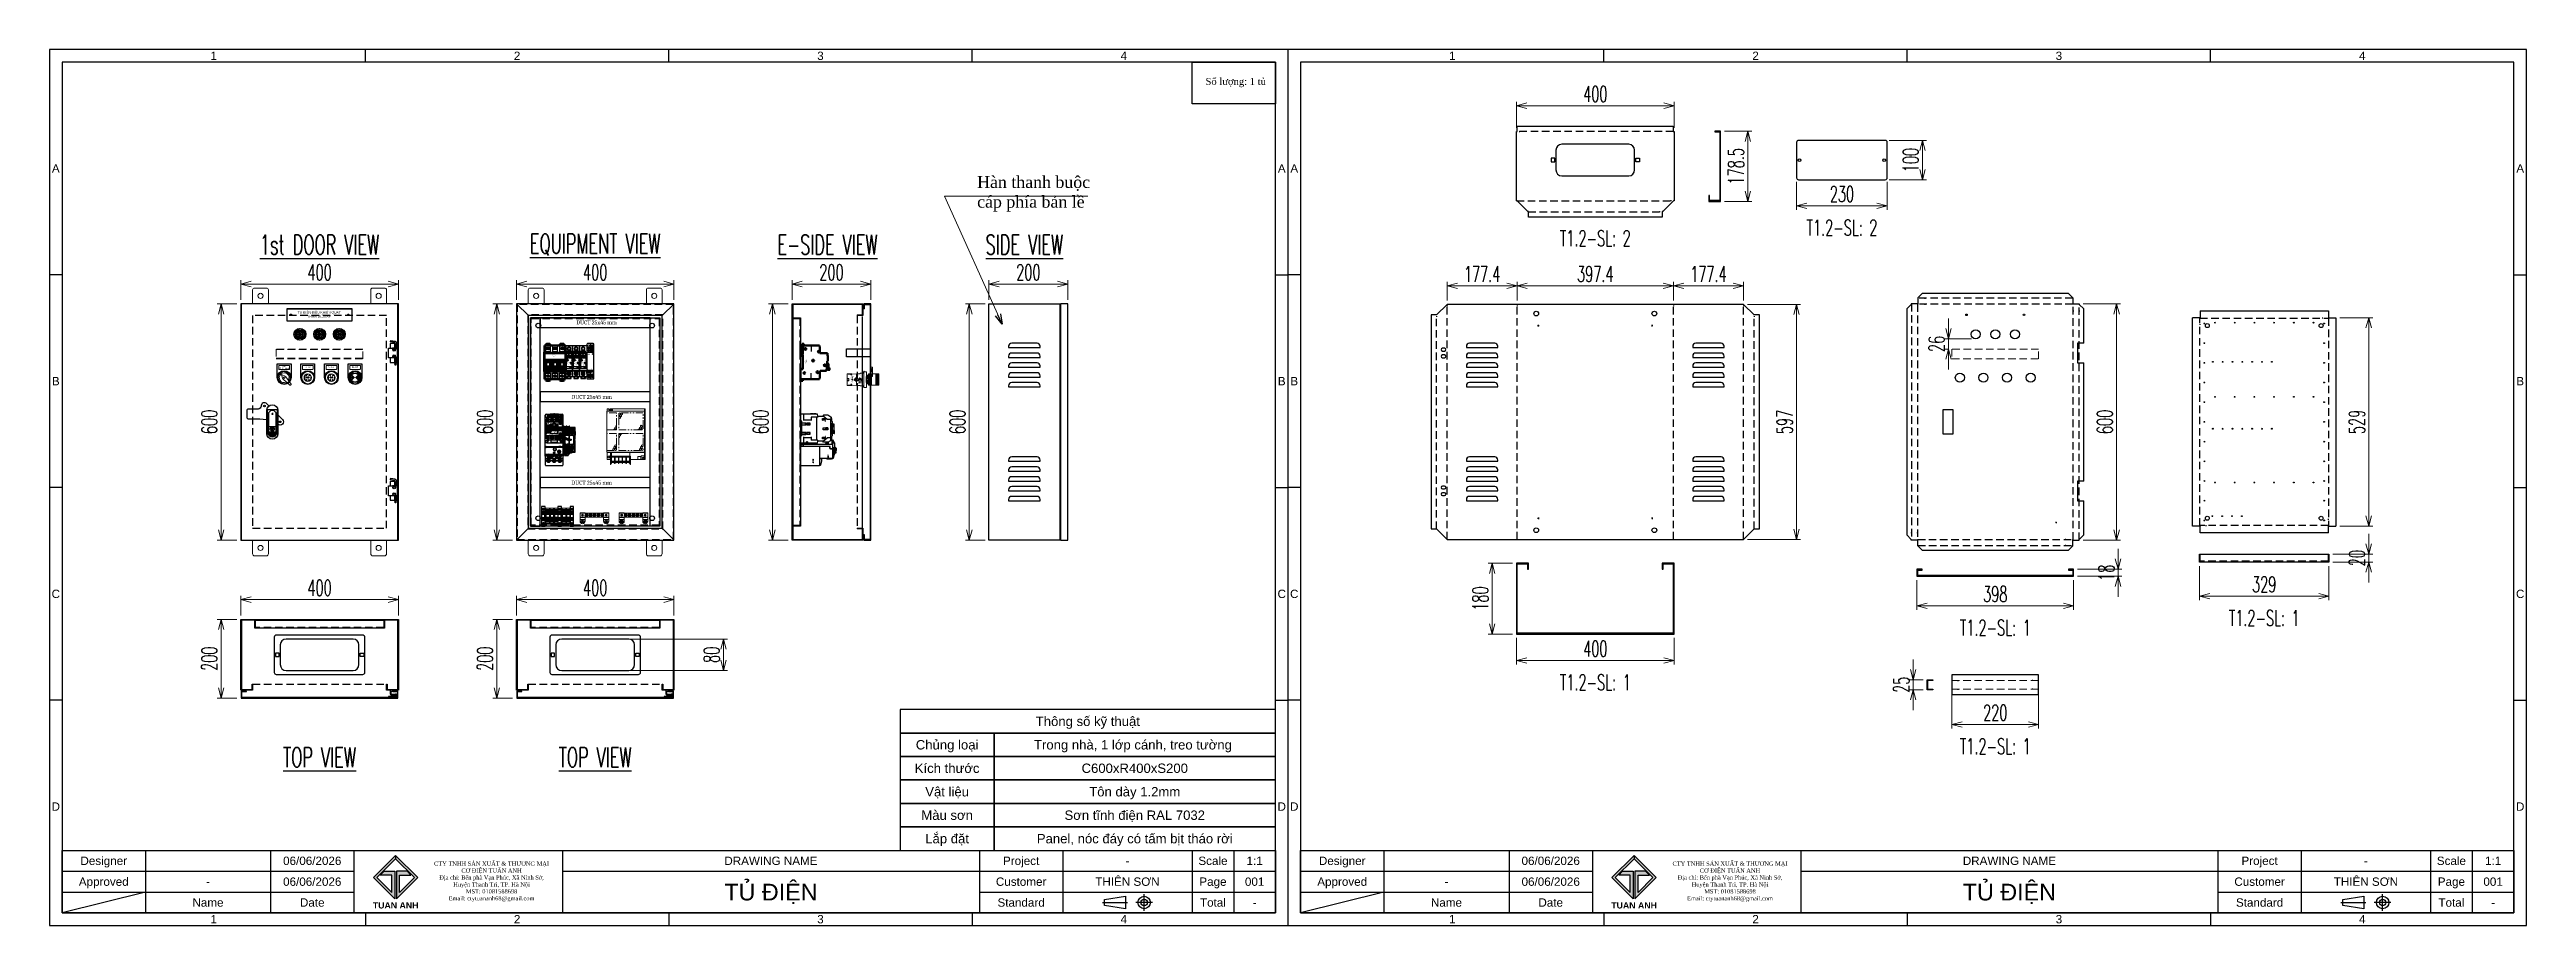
# Model space of a CAD drawing. Header units: millimetres. Extents: x -104279 to -34270, y 22549 to 46153.
# Drawn here: x -104279 to -97988, y 43929 to 46153 of the extents above; entities outside this region: 1.
import ezdxf
from ezdxf.enums import TextEntityAlignment as Align

# ---------------------------------------------------------------- set-up
doc = ezdxf.new("R2010")
doc.units = ezdxf.units.MM
doc.header["$LTSCALE"] = 3
for name, pattern in [('ACAD_ISO04W100', [30, 24, -3, 0, -3]), ('ACANSTGL', [0.11811023622, 0.07874015748, -0.03937007874]), ('ASVLTYPE', [0.75, 0.5, -0.25]), ('CENTER', [50.800000000000004, 31.75, -6.35, 6.35, -6.35]), ('HIDDEN', [9.524999999999999, 6.35, -3.175]), ('NEW_LINE159', [0.7, 0.5, -0.2]), ('PHANTOM', [2.5, 1.25, -0.25, 0.25, -0.25, 0.25, -0.25]), ('SOLID', [0])]:
    doc.linetypes.add(name, pattern=pattern)
for name, color, linetype, lineweight in [('0 TĂNG CỨNG', 7, 'Continuous', 15), ('07', 5, 'Continuous', 5), ('@.DM. NÉT ĐỨT', 8, 'HIDDEN', 9), ('hw_VTP', 7, 'Continuous', 13), ('Layer1', 7, 'Continuous', 30), ('Line-Continous', 5, 'Continuous', 5), ('NTC_BMS_ENCLO_ACCESS', 6, 'Continuous', 5), ('Visible (ISO)', 7, 'Continuous', 50), ('Visible Narrow (ISO)', 7, 'Continuous', 35)]:
    doc.layers.add(name, color=color, linetype=linetype, lineweight=lineweight)
for name, color, linetype in [('1-EMC-ACESS', 4, 'Continuous'), ('@.HIDDEN', 8, 'HIDDEN'), ('@.TEXT', 7, 'Continuous'), ('@.VISIBLE', 7, 'Continuous'), ('centerline', 6, 'ACAD_ISO04W100'), ('Comp-sub', 6, 'Continuous'), ('DEFAULT_1', 7, 'CENTER'), ('dim', 7, 'Continuous'), ('DUT', 7, 'Continuous'), ('EQUIPMENT', 4, 'Continuous'), ('equipments', 2, 'Continuous'), ('hw_Punch', 3, 'Continuous'), ('Layer cho khung tu', 7, 'Continuous'), ('LAYER1$C$L1', 3, 'SOLID'), ('METERING', 3, 'Continuous'), ('RSA -DIM', 7, 'Continuous'), ('S-DIM', 7, 'Continuous'), ('WIRING', 7, 'Continuous')]:
    doc.layers.add(name, color=color, linetype=linetype)
doc.styles.add('Ann_w01', font='romans.shx', dxfattribs={"width": 0.6, "bigfont": 'chineset.shx'})
doc.styles.add('Arial', font='arial.ttf')
doc.styles.add('hwBorder', font='Cambria.ttf')
doc.styles.add('MtXpl_Tahoma', font='tahoma.ttf')
doc.styles.get("Standard").update_dxf_attribs({"font": 'arial.ttf'})
doc.styles.add('Tahoma (Input Text)', font='tahoma.ttf')
doc.styles.add('WD_IEC', font='isocp2.shx')
doc.dimstyles.new('Dim 01_SC20', dxfattribs={"dimscale": 20, "dimtxt": 2, "dimasz": 1.3, "dimexe": 0.5, "dimexo": 0.5, "dimgap": 0.5, "dimtad": 1, "dimdec": 1, "dimzin": 12, "dimdsep": 46, "dimtxsty": 'Ann_w01', "dimblk": 'OPEN30', "dimcen": 1.5, "dimclrd": 6, "dimclre": 6, "dimclrt": 3, "dimadec": 1, "dimazin": 3, "dimtm": 1e-09, "dimtfac": 1, "dimtdec": 1, "dimtix": 1, "dimtmove": 0, "dimatfit": 3, "dimldrblk": 'OPEN30', "dimfxl": 0, "dimtolj": 1, "dimlwd": 20, "dimlwe": 20, "dimarcsym": 0})

msp = doc.modelspace()

# ---------------------------------------------------------------- texts
at = {"insert": (-101923.1364095055, 45831.88981918912), "char_height": 30, "attachment_point": 1, "style": 'Ann_w01'}
msp.add_mtext_dynamic_manual_height_columns('{\\fTimes New Roman|b0|i0|c0|p18;\\W1;Hàn thanh buộc cáp phía bản lề}', width=338.5832520816693, gutter_width=99.19701136204822, heights=[0], dxfattribs=at)
at = {"char_height": 10, "width": 303.0236220472441, "attachment_point": 5, "style": 'hwBorder'}
for insert in [(-102889.5469284417, 45460.61344867838), (-102901.8538914867, 45271.44024845912), (-102901.8538914867, 45053.63081133529)]:
    msp.add_mtext('DUCT 25x45 mm', dxfattribs=dict(at, insert=insert))
at = {"layer": '1-EMC-ACESS', "color": 1, "linetype": 'ByBlock', "lineweight": -2, "insert": (-101266.4765929858, 46081.32870525995), "char_height": 17.7912142212648, "width": 272.4900143513713, "attachment_point": 2, "style": 'Arial'}
msp.add_mtext('{\\fTimes New Roman|b0|i0|c163|p18;\\C7;Số lượng: 1 tủ }', dxfattribs=at)
at = {"layer": '@.VISIBLE', "color": 1, "style": 'Ann_w01', "width": 0.6}
for s, p in [('T1.2-SL: 2', (-100353.2800570449, 45674.24134270757)), ('T1.2-SL: 2', (-99726.8690728994, 45701.05082927241)), ('T1.2-SL: 1', (-98654.47996185643, 44710.08425239196)), ('T1.2-SL: 1', (-99337.45508886514, 44685.47495000711)), ('T1.2-SL: 1', (-100353.2800570449, 44546.70968155716)), ('T1.2-SL: 1', (-99337.45508886514, 44384.41773420099))]:
    msp.add_text(s, height=40, dxfattribs=at).set_placement(p, align=Align.MIDDLE_CENTER)
at = {"layer": '@.VISIBLE', "insert": (-103594.1690482416, 45480.21784330731), "char_height": 6, "attachment_point": 5, "style": 'Arial'}
msp.add_mtext_dynamic_manual_height_columns('{\\fArial|b0|i0|c163|p34;TỦ ĐIỆN ĐIỀU KHIỂN QUẠT\\PTRẠM BIẾN ÁP }', width=187.0574970045418, gutter_width=99.19701136204822, heights=[0], dxfattribs=at)
at = {"layer": 'dim', "color": 2, "char_height": 50, "attachment_point": 5, "style": 'Ann_w01'}
for s, insert in [('\\A1;{\\L1st DOOR VIEW}', (-103593.0962743532, 45657.86954324212)), ('\\A1;{\\LEQUIPMENT VIEW}', (-102893.0962743532, 45657.86954324212)), ('\\A1;{\\LE-SIDE VIEW}', (-102303.0962743532, 45657.86954324212)), ('\\A1;{\\LSIDE VIEW}', (-101803.0962743532, 45657.86954324213)), ('\\A1;{\\LTOP VIEW}', (-103593.0962743532, 44356.63791066688)), ('\\A1;{\\LTOP VIEW}', (-102893.0962743532, 44356.63791066688))]:
    msp.add_mtext(s, dxfattribs=dict(at, insert=insert))

# ---------------------------------------------------------------- blocks, each defined once
blk = doc.blocks.new('*U670')
for points in [[(-8.986000000004424, 3.552713678800501e-15), (-8.986000000004424, 79.48159999999916), (8.986000000004424, 79.48159999999916), (8.986000000004424, 3.552713678800501e-15), (-8.986000000004424, 3.552713678800501e-15)], [(-7.138099999996484, 60.14269999999669), (-7.138099999996484, 62.16769999999815), (-7.138099999996484, 62.16769999999815), (-7.136899999997695, 62.21809999999823), (-7.133300000001327, 62.26799999999639), (-7.127300000007381, 62.31749999999738), (-7.118600000001607, 62.3663000000015), (-7.107799999997951, 62.41479999999865), (-7.094500000006519, 62.46239999999671), (-7.078999999997905, 62.50929999999789), (-7.061100000006263, 62.55529999999999), (-7.041200000006938, 62.60059999999794), (-7.019000000000233, 62.6446999999971), (-6.994699999995646, 62.68789999999717), (-6.96809999999823, 62.72959999999875), (-6.939700000002631, 62.7702999999965), (-6.908999999999651, 62.8096000000005), (-6.876399999993737, 62.84749999999622), (-6.841599999999744, 62.8836999999985), (-6.841599999999744, 62.8836999999985), (-6.805399999997462, 62.91849999999977), (-6.767500000001746, 62.95109999999841), (-6.728199999997742, 62.98180000000139), (-6.6875, 63.01019999999698), (-6.645799999998417, 63.03680000000168), (-6.602599999998347, 63.06109999999899), (-6.558499999999185, 63.08329999999842), (-6.513200000001234, 63.10319999999774), (-6.467199999999139, 63.12109999999666), (-6.420299999997951, 63.136599999998), (-6.372699999992619, 63.14989999999671), (-6.324200000002747, 63.16070000000036), (-6.275399999998626, 63.16939999999886), (-6.225900000004913, 63.17540000000008), (-6.176000000006752, 63.17899999999645), (-6.125599999999395, 63.18020000000251), (-5.315600000001723, 63.18020000000251), (5.315700000006473, 63.18020000000251), (6.125700000004144, 63.18020000000251), (6.125700000004144, 63.18020000000251), (6.175799999997253, 63.17899999999645), (6.225699999995413, 63.17540000000008), (6.275099999998929, 63.16939999999886), (6.323999999993248, 63.16070000000036), (6.372199999997974, 63.14989999999671), (6.419899999993504, 63.136599999998), (6.466799999994691, 63.12109999999666), (6.513000000006286, 63.10319999999774), (6.558099999994738, 63.08329999999842), (6.6021999999939, 63.06109999999899), (6.645199999999022, 63.03680000000168), (6.687200000000303, 63.01019999999698), (6.727700000003097, 62.98180000000139), (6.767200000002049, 62.95109999999841), (6.805099999997765, 62.91849999999977), (6.841599999999744, 62.8836999999985), (6.841599999999744, 62.8836999999985), (6.87609999999404, 62.84749999999622), (6.908699999999953, 62.8096000000005), (6.939199999993434, 62.7702999999965), (6.967900000003283, 62.72959999999875), (6.994300000005751, 62.68789999999717), (7.018700000000536, 62.6446999999971), (7.040900000007241, 62.60059999999794), (7.061000000001513, 62.55529999999999), (7.078699999998207, 62.50929999999789), (7.09429999999702, 62.46239999999671), (7.107499999998254, 62.41479999999865), (7.118499999996857, 62.3663000000015), (7.126900000002934, 62.31749999999738), (7.133199999996577, 62.26799999999639), (7.136799999992945, 62.21809999999823), (7.138200000001234, 62.16769999999815), (7.138200000001234, 60.14269999999669)], [(-5.315600000001723, 63.18020000000251), (-5.315600000001723, 66.42020000000048)], [(-5.315600000001723, 66.42020000000048), (5.315700000006473, 66.42020000000048)], [(4.556299999996554, 71.78650000000198), (4.556299999996554, 71.78650000000198), (4.532699999996112, 72.25250000000233), (4.463699999992969, 72.704899999997), (4.351299999994808, 73.14160000000265), (4.198199999998906, 73.56010000000242), (4.006200000003446, 73.95850000000064), (3.778000000005704, 74.33410000000003), (3.515599999998813, 74.6849000000002), (3.221699999994598, 75.0083999999988), (2.898000000001048, 75.30260000000271), (2.547300000005635, 75.56489999999758), (2.17160000000149, 75.7931000000026), (1.773400000005495, 75.98490000000311), (1.354699999996228, 76.13820000000123), (0.9182000000000698, 76.25039999999717), (0.4657000000006519, 76.31940000000031), (0, 76.34279999999853), (0, 76.34279999999853), (-0.4660000000003492, 76.31940000000031), (-0.9183999999950174, 76.25039999999717), (-1.355100000000675, 76.13820000000123), (-1.773600000000442, 75.98490000000311), (-2.172000000005937, 75.7931000000026), (-2.547600000005332, 75.56489999999758), (-2.898400000005495, 75.30260000000271), (-3.221799999999348, 75.0083999999988), (-3.51600000000326, 74.68499999999767), (-3.778300000005402, 74.33419999999751), (-4.006500000003143, 73.95859999999811), (-4.198300000003655, 73.5601999999999), (-4.351599999994505, 73.14170000000013), (-4.463799999997718, 72.70500000000175), (-4.532900000005611, 72.2525999999998), (-4.556299999996554, 71.78659999999945), (-4.556299999996554, 71.78659999999945), (-4.532900000005611, 71.3208999999988), (-4.463900000002468, 70.86839999999938), (-4.351699999999255, 70.43190000000322), (-4.198399999993853, 70.01320000000123), (-4.006599999993341, 69.61499999999796), (-3.7783999999956, 69.2393000000011), (-3.516099999993457, 68.8885999999984), (-3.221900000004098, 68.56489999999758), (-2.898400000005495, 68.27100000000064), (-2.547600000005332, 68.00860000000102), (-2.172000000005937, 67.78040000000328), (-1.773600000000442, 67.58840000000055), (-1.355100000000675, 67.43529999999737), (-0.9183999999950174, 67.32289999999921), (-0.4660000000003492, 67.25390000000334), (0, 67.2303000000029), (0, 67.2303000000029), (0.4657000000006519, 67.25390000000334), (0.9180999999953201, 67.32289999999921), (1.354699999996228, 67.43529999999737), (1.773400000005495, 67.58840000000055), (2.17160000000149, 67.78040000000328), (2.547300000005635, 68.00860000000102), (2.898000000001048, 68.27090000000317), (3.221699999994598, 68.5648000000001), (3.515599999998813, 68.88850000000093), (3.778000000005704, 69.23920000000362), (4.006200000003446, 69.61490000000049), (4.198199999998906, 70.01309999999648), (4.351299999994808, 70.43179999999847), (4.463699999992969, 70.86830000000191), (4.532699999996112, 71.32080000000133), (4.556299999996554, 71.78650000000198)], [(3.872799999997369, 71.78650000000198), (3.872799999997369, 71.78650000000198), (3.852700000003097, 72.1826000000001), (3.794099999999162, 72.56710000000021), (3.698600000003353, 72.93830000000162), (3.568400000003749, 73.29409999999916), (3.405199999993783, 73.6327999999994), (3.21129999999539, 73.9519999999975), (2.988299999997253, 74.25020000000222), (2.738400000002002, 74.52509999999893), (2.463300000003073, 74.77509999999893), (2.165099999998347, 74.99799999999959), (1.845799999995506, 75.19210000000021), (1.507400000002235, 75.35510000000068), (1.151499999992666, 75.48539999999775), (0.7804000000032829, 75.58080000000336), (0.3957999999984168, 75.6394999999975), (0, 75.65939999999682), (0, 75.65939999999682), (-0.3960999999981141, 75.6394999999975), (-0.7805999999982305, 75.58080000000336), (-1.151800000006915, 75.48539999999775), (-1.507599999997183, 75.35510000000068), (-1.846300000004703, 75.19210000000021), (-2.165500000002794, 74.99799999999959), (-2.46370000000752, 74.77509999999893), (-2.73859999999695, 74.52509999999893), (-2.98859999999695, 74.25020000000222), (-3.211500000004889, 73.9519999999975), (-3.40559999999823, 73.6327999999994), (-3.568599999998696, 73.29409999999916), (-3.69890000000305, 72.93830000000162), (-3.794299999994109, 72.56710000000021), (-3.852899999998044, 72.1826000000001), (-3.872799999997369, 71.78650000000198), (-3.872799999997369, 71.78650000000198), (-3.852899999998044, 71.39070000000356), (-3.794299999994109, 71.0060999999987), (-3.69890000000305, 70.63500000000204), (-3.568599999998696, 70.27909999999974), (-3.40559999999823, 69.9406999999992), (-3.211500000004889, 69.62139999999636), (-2.98859999999695, 69.3231999999989), (-2.73859999999695, 69.04809999999998), (-2.46370000000752, 68.79819999999745), (-2.165500000002794, 68.57519999999931), (-1.846300000004703, 68.38130000000092), (-1.507599999997183, 68.21809999999823), (-1.151800000006915, 68.08789999999863), (-0.7805999999982305, 67.99240000000282), (-0.3960999999981141, 67.93379999999888), (0, 67.91369999999733), (0, 67.91369999999733), (0.3957999999984168, 67.93379999999888), (0.7804000000032829, 67.99240000000282), (1.151499999992666, 68.08789999999863), (1.507400000002235, 68.21809999999823), (1.845799999995506, 68.38130000000092), (2.165099999998347, 68.57519999999931), (2.463300000003073, 68.79819999999745), (2.738400000002002, 69.04809999999998), (2.988299999997253, 69.3231999999989), (3.21129999999539, 69.62139999999636), (3.405199999993783, 69.9406999999992), (3.568400000003749, 70.27909999999974), (3.698600000003353, 70.63500000000204), (3.794099999999162, 71.0060999999987), (3.852700000003097, 71.39070000000356), (3.872799999997369, 71.78650000000198)], [(3.417199999996228, 71.78650000000198), (3.417199999996228, 71.78650000000198), (3.399499999999534, 72.13610000000335), (3.34759999999369, 72.47540000000299), (3.263300000005984, 72.80290000000241), (3.148600000000442, 73.11680000000342), (3.00460000000021, 73.41560000000027), (2.833499999993364, 73.69729999999981), (2.636799999992945, 73.96040000000357), (2.416299999997136, 74.20289999999659), (2.173599999994622, 74.4236000000019), (1.910499999998137, 74.62019999999757), (1.628599999996368, 74.79140000000189), (1.330000000001746, 74.9351999999999), (1.01600000000326, 75.05019999999786), (0.6885999999940395, 75.13429999999789), (0.3493000000016764, 75.18619999999646), (0, 75.20369999999821), (0, 75.20369999999821), (-0.3496000000013737, 75.18619999999646), (-0.6888999999937369, 75.13429999999789), (-1.016400000007707, 75.05019999999786), (-1.330300000001444, 74.9351999999999), (-1.629100000005565, 74.79140000000189), (-1.910799999997835, 74.62019999999757), (-2.173899999994319, 74.4236000000019), (-2.416400000001886, 74.20289999999659), (-2.637100000007194, 73.96040000000357), (-2.833700000002864, 73.69729999999981), (-3.004899999999907, 73.41560000000027), (-3.148700000005192, 73.11680000000342), (-3.263699999995879, 72.80290000000241), (-3.34780000000319, 72.47540000000299), (-3.399699999994482, 72.13610000000335), (-3.417199999996228, 71.78650000000198), (-3.417199999996228, 71.78650000000198), (-3.399699999994482, 71.4372000000003), (-3.34780000000319, 71.09790000000066), (-3.263699999995879, 70.77049999999872), (-3.148700000005192, 70.45650000000023), (-3.004899999999907, 70.15789999999834), (-2.833700000002864, 69.87610000000132), (-2.637100000007194, 69.61299999999756), (-2.416400000001886, 69.37030000000232), (-2.173899999994319, 69.14979999999923), (-1.910799999997835, 68.95309999999881), (-1.629100000005565, 68.78199999999924), (-1.330300000001444, 68.63799999999901), (-1.016400000007707, 68.52330000000075), (-0.6888999999937369, 68.43899999999849), (-0.3496000000013737, 68.38709999999992), (0, 68.36940000000322), (0, 68.36940000000322), (0.3493000000016764, 68.38709999999992), (0.6885999999940395, 68.43899999999849), (1.01600000000326, 68.52330000000075), (1.330000000001746, 68.63799999999901), (1.628599999996368, 68.78199999999924), (1.910499999998137, 68.95309999999881), (2.173599999994622, 69.14979999999923), (2.416299999997136, 69.37030000000232), (2.636799999992945, 69.61299999999756), (2.833499999993364, 69.87610000000132), (3.00460000000021, 70.15789999999834), (3.148600000000442, 70.45650000000023), (3.263300000005984, 70.77049999999872), (3.34759999999369, 71.09790000000066), (3.399499999999534, 71.4372000000003), (3.417199999996228, 71.78650000000198)], [(5.315700000006473, 66.42020000000048), (5.315700000006473, 63.18020000000251)], [(-8.986000000004424, 62.37019999999757), (-7.117700000002515, 62.37019999999757)], [(-8.986000000004424, 55.78899999999704), (-7.117700000002515, 55.78899999999704)], [(-8.986000000004424, 16.70629999999801), (8.986000000004424, 16.70629999999801)], [(-7.138099999996484, 61.15520000000106), (7.138200000001234, 61.15520000000106)], [(-7.138099999996484, 60.14269999999669), (7.138200000001234, 60.14269999999669)], [(-7.138099999996484, 53.86520000000019), (-7.138099999996484, 60.14269999999669)], [(-7.138099999996484, 51.84019999999874), (-7.138099999996484, 53.86520000000019)], [(7.138200000001234, 53.86520000000019), (-7.138099999996484, 53.86520000000019)], [(7.138200000001234, 52.8527000000031), (-7.138099999996484, 52.8527000000031)], [(-7.138099999996484, 51.84019999999874), (-7.138099999996484, 51.84019999999874), (-7.136899999997695, 51.79009999999835), (-7.133300000001327, 51.74020000000019), (-7.127300000007381, 51.69079999999668), (-7.118600000001607, 51.64190000000236), (-7.107799999997951, 51.59369999999763), (-7.094500000006519, 51.5460000000021), (-7.078999999997905, 51.49910000000092), (-7.061100000006263, 51.45279999999912), (-7.041200000006938, 51.40770000000339), (-7.019000000000233, 51.36359999999696), (-6.994699999995646, 51.32059999999911), (-6.96809999999823, 51.27859999999783), (-6.939700000002631, 51.23810000000231), (-6.908999999999651, 51.19860000000336), (-6.876399999993737, 51.16070000000037), (-6.841599999999744, 51.12419999999839), (-6.841599999999744, 51.12419999999839), (-6.805399999997462, 51.08969999999682), (-6.767500000001746, 51.05709999999818), (-6.728199999997742, 51.02659999999742), (-6.6875, 50.99790000000213), (-6.645799999998417, 50.97149999999966), (-6.602599999998347, 50.9470999999976), (-6.558499999999185, 50.92489999999817), (-6.513200000001234, 50.90479999999662), (-6.467199999999139, 50.88709999999993), (-6.420299999997951, 50.87159999999859), (-6.372699999992619, 50.85839999999735), (-6.324200000002747, 50.84739999999875), (-6.275399999998626, 50.83899999999995), (-6.225900000004913, 50.83269999999903), (-6.176000000006752, 50.82910000000266), (-6.125599999999395, 50.82770000000165)], [(-7.138099999996484, 51.84019999999874), (-7.138099999996484, 20.4525999999969)], [(7.138200000001234, 47.7902000000031), (-7.138099999996484, 47.7902000000031)], [(7.138200000001234, 20.4525999999969), (-7.138099999996484, 20.4525999999969)], [(-6.150899999993271, 3.552713678800501e-15), (-6.150899999993271, -3.240100000002708), (-6.150899999993271, -3.240100000002708), (-6.149699999994482, -3.290200000003093), (-6.146099999998114, -3.340100000001253), (-6.140100000004168, -3.389499999997493), (-6.131399999998393, -3.438399999999088), (-6.120599999994738, -3.486599999996538), (-6.107300000003306, -3.534299999999344), (-6.091799999994691, -3.581200000000532), (-6.07390000000305, -3.627399999997575), (-6.054000000003725, -3.672500000000578), (-6.03179999999702, -3.71659999999974), (-6.007500000006985, -3.759599999997586), (-5.980899999995017, -3.801599999998867), (-5.952499999999418, -3.842100000001661), (-5.921799999996438, -3.881600000000613), (-5.889200000005076, -3.919500000003605), (-5.854399999996531, -3.955999999998308), (-5.854399999996531, -3.955999999998308), (-5.818199999994249, -3.99049999999988), (-5.780299999998533, -4.023099999998518), (-5.740999999994528, -4.053599999999275), (-5.700299999996787, -4.082300000001847), (-5.658599999995204, -4.108699999997039), (-5.615399999995134, -4.1330999999991), (-5.571299999995972, -4.15529999999853), (-5.525999999998021, -4.175400000000078), (-5.479999999995925, -4.193099999996772), (-5.433099999994738, -4.20870000000286), (-5.385500000003958, -4.221899999996818), (-5.336999999999534, -4.232900000002697), (-5.288199999995413, -4.241300000001498), (-5.2387000000017, -4.247600000002418), (-5.188800000003539, -4.251199999998786), (-5.138399999996182, -4.252599999999799), (4.682799999995041, -4.252599999999799), (4.682799999995041, -4.252599999999799), (4.732900000002701, -4.251199999998786), (4.782800000000861, -4.247600000002418), (4.832200000004377, -4.241300000001498), (4.881200000003446, -4.232900000002697), (4.92939999999362, -4.221899999996818), (4.977100000003702, -4.20870000000286), (5.024000000004889, -4.193099999996772), (5.070200000001932, -4.175400000000078), (5.115300000004936, -4.15529999999853), (5.159400000004098, -4.1330999999991), (5.202399999994668, -4.108699999997039), (5.244399999995949, -4.082300000001847), (5.284899999998743, -4.053599999999275), (5.324399999997695, -4.023099999998518), (5.362299999993411, -3.99049999999988), (5.39879999999539, -3.955999999998308), (5.39879999999539, -3.955999999998308), (5.433300000004238, -3.919500000003605), (5.4658999999956, -3.881600000000613), (5.496400000003632, -3.842100000001661), (5.525099999998929, -3.801599999998867), (5.551500000001397, -3.759599999997586), (5.575899999996182, -3.71659999999974), (5.598100000002887, -3.672500000000578), (5.618199999997159, -3.627399999997575), (5.635899999993853, -3.581200000000532), (5.651400000002468, -3.534299999999344), (5.664600000003702, -3.486599999996538), (5.675600000002305, -3.438399999999088), (5.68399999999383, -3.389499999997493), (5.690300000002026, -3.340100000001253), (5.693899999998393, -3.290200000003093), (5.695300000006682, -3.240100000002708), (5.695300000006682, 3.552713678800501e-15)], [(7.138200000001234, 53.86520000000019), (7.138200000001234, 51.84019999999874), (7.138200000001234, 51.84019999999874), (7.136799999992945, 51.79009999999835), (7.133199999996577, 51.74020000000019), (7.126900000002934, 51.69079999999668), (7.118499999996857, 51.64190000000236), (7.107499999998254, 51.59369999999763), (7.09429999999702, 51.5460000000021), (7.078699999998207, 51.49910000000092), (7.061000000001513, 51.45279999999912), (7.040900000007241, 51.40770000000339), (7.018700000000536, 51.36359999999696), (6.994300000005751, 51.32059999999911), (6.967900000003283, 51.27859999999783), (6.939199999993434, 51.23810000000231), (6.908699999999953, 51.19860000000336), (6.87609999999404, 51.16070000000037), (6.841599999999744, 51.12419999999839), (6.841599999999744, 51.12419999999839), (6.805099999997765, 51.08969999999682), (6.767200000002049, 51.05709999999818), (6.727700000003097, 51.02659999999742), (6.687200000000303, 50.99790000000213), (6.645199999999022, 50.97149999999966), (6.6021999999939, 50.9470999999976), (6.558099999994738, 50.92489999999817), (6.513000000006286, 50.90479999999662), (6.466799999994691, 50.88709999999993), (6.419899999993504, 50.87159999999859), (6.372199999997974, 50.85839999999735), (6.323999999993248, 50.84739999999875), (6.275099999998929, 50.83899999999995), (6.225699999995413, 50.83269999999903), (6.175799999997253, 50.82910000000266), (6.125700000004144, 50.82770000000165), (-6.125599999999395, 50.82770000000165)], [(-5.768899999995483, 26.1313999999984), (5.095300000000861, 26.1313999999984)], [(-5.315600000001723, 16.70629999999801), (-5.315600000001723, 13.06130000000121)], [(-5.315600000001723, 13.06130000000121), (5.315700000006473, 13.06130000000121)], [(-4.632200000007288, 3.552713678800501e-15), (-4.632200000007288, -2.227599999998343), (-4.632200000007288, -2.227599999998343), (-4.631599999993341, -2.252500000002325), (-4.629799999995157, -2.27750000000378), (-4.626799999998184, -2.302199999998262), (-4.622499999997672, -2.326699999997796), (-4.61710000000312, -2.350800000000159), (-4.610499999995227, -2.374600000002825), (-4.602700000003097, -2.398099999998518), (-4.593699999997625, -2.421199999997039), (-4.583800000007614, -2.443700000003442), (-4.572700000004261, -2.465799999998122), (-4.560700000001816, -2.487300000000683), (-4.547300000005635, -2.508300000001324), (-4.533100000000559, -2.528400000002872), (-4.517699999996694, -2.548199999997447), (-4.501399999993737, -2.567100000000206), (-4.483900000006543, -2.585500000001044), (-4.483900000006543, -2.585500000001044), (-4.465800000005402, -2.602700000003093), (-4.446899999995367, -2.618999999998774), (-4.427299999995739, -2.634200000000416), (-4.40690000000177, -2.648600000000439), (-4.386100000003353, -2.661800000001673), (-4.364499999996042, -2.673999999999065), (-4.342499999998836, -2.685100000002418), (-4.319799999997485, -2.695200000001929), (-4.296900000001187, -2.703999999997901), (-4.273400000005495, -2.711799999997307), (-4.249599999995553, -2.718399999997924), (-4.225300000005518, -2.723899999997225), (-4.200899999996182, -2.728100000000264), (-4.17609999999695, -2.731200000001987), (-4.151100000002771, -2.733000000000171), (-4.125899999999092, -2.733800000001789), (-1.541700000001583, -2.733800000001789)], [(4.556299999996554, 7.694999999999713), (4.556299999996554, 7.694999999999713), (4.532699999996112, 8.161000000000062), (4.463699999992969, 8.613400000002006), (4.351299999994808, 9.050100000000388), (4.198199999998906, 9.468600000000155), (4.006200000003446, 9.866999999998374), (3.778000000005704, 10.24259999999777), (3.515599999998813, 10.59339999999793), (3.221699999994598, 10.91689999999653), (2.898000000001048, 11.21110000000045), (2.547300000005635, 11.47340000000259), (2.17160000000149, 11.70160000000033), (1.773400000005495, 11.89340000000084), (1.354699999996228, 12.04669999999897), (0.9182000000000698, 12.15890000000218), (0.4657000000006519, 12.22789999999805), (0, 12.25129999999627), (0, 12.25129999999627), (-0.4660000000003492, 12.22789999999805), (-0.9183999999950174, 12.15890000000218), (-1.355100000000675, 12.04669999999897), (-1.773600000000442, 11.89340000000084), (-2.172000000005937, 11.70160000000033), (-2.547600000005332, 11.47340000000259), (-2.898400000005495, 11.21110000000045), (-3.221799999999348, 10.91689999999653), (-3.51600000000326, 10.59339999999793), (-3.778300000005402, 10.24259999999777), (-4.006500000003143, 9.866999999998374), (-4.198300000003655, 9.468600000000155), (-4.351599999994505, 9.050100000000388), (-4.463799999997718, 8.613400000002006), (-4.532900000005611, 8.161000000000062), (-4.556299999996554, 7.694999999999713), (-4.556299999996554, 7.694999999999713), (-4.532900000005611, 7.229299999999061), (-4.463900000002468, 6.776899999997116), (-4.351699999999255, 6.340400000000958), (-4.198399999993853, 5.921699999998967), (-4.006599999993341, 5.523500000002972), (-3.7783999999956, 5.147799999998828), (-3.516099999993457, 4.797100000003415), (-3.221900000004098, 4.473400000002588), (-2.898400000005495, 4.179499999998374), (-2.547600000005332, 3.917099999998758), (-2.172000000005937, 3.688900000001016), (-1.773600000000442, 3.496899999998281), (-1.355100000000675, 3.343800000002378), (-0.9183999999950174, 3.231399999996942), (-0.4660000000003492, 3.162400000001075), (0, 3.138700000003158), (0, 3.138700000003158), (0.4657000000006519, 3.162300000003601), (0.9180999999953201, 3.231299999999468), (1.354699999996228, 3.343699999997629), (1.773400000005495, 3.496800000000807), (2.17160000000149, 3.688799999996267), (2.547300000005635, 3.917000000001284), (2.898000000001048, 4.1794000000009), (3.221699999994598, 4.473299999997838), (3.515599999998813, 4.796999999998665), (3.778000000005704, 5.147700000001354), (4.006200000003446, 5.523399999998222), (4.198199999998906, 5.921600000001494), (4.351299999994808, 6.340300000003484), (4.463699999992969, 6.776799999999643), (4.532699999996112, 7.229299999999061), (4.556299999996554, 7.694999999999713)], [(3.872799999997369, 7.694999999999713), (3.872799999997369, 7.694999999999713), (3.852700000003097, 8.091099999997827), (3.794099999999162, 8.475599999997943), (3.698600000003353, 8.846799999999352), (3.568400000003749, 9.202599999996895), (3.405199999993783, 9.54129999999714), (3.21129999999539, 9.860500000002506), (2.988299999997253, 10.15869999999996), (2.738400000002002, 10.43359999999666), (2.463300000003073, 10.68359999999666), (2.165099999998347, 10.90649999999733), (1.845799999995506, 11.10059999999794), (1.507400000002235, 11.26359999999841), (1.151499999992666, 11.39390000000276), (0.7804000000032829, 11.4893000000011), (0.3957999999984168, 11.54789999999776), (0, 11.56779999999708), (0, 11.56779999999708), (-0.3960999999981141, 11.54789999999776), (-0.7805999999982305, 11.4893000000011), (-1.151800000006915, 11.39390000000276), (-1.507599999997183, 11.26359999999841), (-1.846300000004703, 11.10059999999794), (-2.165500000002794, 10.90649999999733), (-2.46370000000752, 10.68359999999666), (-2.73859999999695, 10.43359999999666), (-2.98859999999695, 10.15869999999996), (-3.211500000004889, 9.860500000002506), (-3.40559999999823, 9.54129999999714), (-3.568599999998696, 9.202599999996895), (-3.69890000000305, 8.846799999999352), (-3.794299999994109, 8.475599999997943), (-3.852899999998044, 8.091099999997827), (-3.872799999997369, 7.694999999999713), (-3.872799999997369, 7.694999999999713), (-3.852899999998044, 7.299200000001296), (-3.794299999994109, 6.91459999999643), (-3.69890000000305, 6.543499999999771), (-3.568599999998696, 6.187599999997477), (-3.40559999999823, 5.84919999999693), (-3.211500000004889, 5.529900000001366), (-2.98859999999695, 5.231699999996639), (-2.73859999999695, 4.95659999999771), (-2.46370000000752, 4.70670000000246), (-2.165500000002794, 4.483699999997047), (-1.846300000004703, 4.289799999998653), (-1.507599999997183, 4.12660000000324), (-1.151800000006915, 3.99639999999636), (-0.7805999999982305, 3.900900000000551), (-0.3960999999981141, 3.842299999996616), (0, 3.822200000002344), (0, 3.822200000002344), (0.3957999999984168, 3.842299999996616), (0.7804000000032829, 3.900900000000551), (1.151499999992666, 3.99639999999636), (1.507400000002235, 4.12660000000324), (1.845799999995506, 4.289799999998653), (2.165099999998347, 4.483699999997047), (2.463300000003073, 4.70670000000246), (2.738400000002002, 4.95659999999771), (2.988299999997253, 5.231699999996639), (3.21129999999539, 5.529900000001366), (3.405199999993783, 5.84919999999693), (3.568400000003749, 6.187599999997477), (3.698600000003353, 6.543499999999771), (3.794099999999162, 6.91459999999643), (3.852700000003097, 7.299200000001296), (3.872799999997369, 7.694999999999713)], [(3.417199999996228, 7.694999999999713), (3.417199999996228, 7.694999999999713), (3.399499999999534, 8.044600000001086), (3.34759999999369, 8.383900000000725), (3.263300000005984, 8.711400000000143), (3.148600000000442, 9.025300000001156), (3.00460000000021, 9.324099999998001), (2.833499999993364, 9.605799999997547), (2.636799999992945, 9.868900000001307), (2.416299999997136, 10.1114000000016), (2.173599999994622, 10.33209999999963), (1.910499999998137, 10.52870000000258), (1.628599999996368, 10.69989999999962), (1.330000000001746, 10.84369999999763), (1.01600000000326, 10.95870000000287), (0.6885999999940395, 11.0428000000029), (0.3493000000016764, 11.09470000000147), (0, 11.11220000000322), (0, 11.11220000000322), (-0.3496000000013737, 11.09470000000147), (-0.6888999999937369, 11.0428000000029), (-1.016400000007707, 10.95870000000287), (-1.330300000001444, 10.84369999999763), (-1.629100000005565, 10.69989999999962), (-1.910799999997835, 10.52870000000258), (-2.173899999994319, 10.33209999999963), (-2.416400000001886, 10.1114000000016), (-2.637100000007194, 9.868900000001307), (-2.833700000002864, 9.605799999997547), (-3.004899999999907, 9.324099999998001), (-3.148700000005192, 9.025300000001156), (-3.263699999995879, 8.711400000000143), (-3.34780000000319, 8.383900000000725), (-3.399699999994482, 8.044600000001086), (-3.417199999996228, 7.694999999999713), (-3.417199999996228, 7.694999999999713), (-3.399699999994482, 7.345699999998036), (-3.34780000000319, 7.006399999998397), (-3.263699999995879, 6.678999999996453), (-3.148700000005192, 6.364999999997966), (-3.004899999999907, 6.066400000003345), (-2.833700000002864, 5.784500000001575), (-2.637100000007194, 5.521399999997815), (-2.416400000001886, 5.278700000002576), (-2.173899999994319, 5.058199999999491), (-1.910799999997835, 4.861499999999072), (-1.629100000005565, 4.690399999999503), (-1.330300000001444, 4.54639999999927), (-1.016400000007707, 4.431700000001005), (-0.6888999999937369, 4.347399999998746), (-0.3496000000013737, 4.295500000000178), (0, 4.277800000003484), (0, 4.277800000003484), (0.3493000000016764, 4.295500000000178), (0.6885999999940395, 4.347399999998746), (1.01600000000326, 4.431700000001005), (1.330000000001746, 4.54639999999927), (1.628599999996368, 4.690399999999503), (1.910499999998137, 4.861499999999072), (2.173599999994622, 5.058199999999491), (2.416299999997136, 5.278700000002576), (2.636799999992945, 5.521399999997815), (2.833499999993364, 5.784500000001575), (3.00460000000021, 6.066400000003345), (3.148600000000442, 6.364999999997966), (3.263300000005984, 6.678999999996453), (3.34759999999369, 7.006399999998397), (3.399499999999534, 7.345699999998036), (3.417199999996228, 7.694999999999713)], [(-3.363500000006752, 8.298600000001901), (-0.7856000000028871, 8.298600000001901)], [(-0.7856000000028871, 7.091399999997524), (-3.363500000006752, 7.091399999997524)], [(-1.23410000000149, 8.057200000002926), (-1.23410000000149, 8.057200000002926), (-1.247199999997974, 8.056900000003228), (-1.260099999999511, 8.05599999999686), (-1.273000000001048, 8.054499999998374), (-1.285600000002887, 8.052199999998269), (-1.298200000004726, 8.049500000000993), (-1.310500000006869, 8.046000000002099), (-1.322700000004261, 8.042099999998758), (-1.334600000001956, 8.0373000000036), (-1.346399999994901, 8.03220000000147), (-1.357900000002701, 8.026499999999945), (-1.369099999996251, 8.020199999999026), (-1.379799999995157, 8.013200000001238), (-1.390400000003865, 8.005899999996476), (-1.400500000003376, 7.997799999997373), (-1.41030000000319, 7.989399999998572), (-1.419599999993807, 7.980300000002902), (-1.419599999993807, 7.980300000002902), (-1.428700000004028, 7.970999999997733), (-1.437099999995553, 7.96119999999792), (-1.445200000001932, 7.951099999998409), (-1.452499999999418, 7.940499999996977), (-1.459499999997206, 7.929799999998071), (-1.465800000005402, 7.918599999997245), (-1.471499999999651, 7.907099999996721), (-1.476599999994505, 7.895299999996499), (-1.481400000004214, 7.883399999998804), (-1.485300000000279, 7.871200000001412), (-1.488800000006449, 7.85889999999927), (-1.491500000003725, 7.846299999997431), (-1.493799999996554, 7.833700000002867), (-1.495299999995041, 7.820800000001331), (-1.496199999994133, 7.807899999999794), (-1.49649999999383, 7.79480000000331)], [(-1.49649999999383, 7.595300000000865), (-1.49649999999383, 7.79480000000331)], [(-1.49649999999383, 7.595300000000865), (-1.49649999999383, 7.595300000000865), (-1.496199999994133, 7.582399999999328), (-1.495299999995041, 7.569400000000318), (-1.493799999996554, 7.556700000001005), (-1.491500000003725, 7.543899999996942), (-1.488800000006449, 7.531499999997326), (-1.485300000000279, 7.51909999999771), (-1.481400000004214, 7.506999999997792), (-1.476599999994505, 7.494899999997873), (-1.471499999999651, 7.483299999999875), (-1.465800000005402, 7.471799999999352), (-1.459499999997206, 7.460700000003275), (-1.452499999999418, 7.449699999997396), (-1.445200000001932, 7.439299999998187), (-1.437099999995553, 7.428999999996453), (-1.428700000004028, 7.419199999996639), (-1.419599999993807, 7.409699999996523), (-1.419599999993807, 7.409699999996523), (-1.41030000000319, 7.400800000003077), (-1.400500000003376, 7.392399999997), (-1.390400000003865, 7.38450000000012), (-1.379799999995157, 7.377000000000411), (-1.369099999996251, 7.37019999999757), (-1.357900000002701, 7.363899999996651), (-1.346399999994901, 7.358200000002402), (-1.334600000001956, 7.352899999998048), (-1.322700000004261, 7.348400000002588), (-1.310500000006869, 7.344400000001773), (-1.298200000004726, 7.341099999997827), (-1.285600000002887, 7.338100000000853), (-1.273000000001048, 7.336000000002972), (-1.260099999999511, 7.334300000002262), (-1.247199999997974, 7.33340000000317), (-1.23410000000149, 7.332900000001249)], [(-1.422300000005635, 9.117700000002518), (-0.603400000007241, 8.298600000001901)], [(-1.422300000005635, 6.272400000001657), (-0.603400000007241, 7.091399999997524)], [(-1.23410000000149, 8.057200000002926), (-1.149300000004587, 8.057200000002926)], [(-1.149300000004587, 7.332900000001249), (-1.23410000000149, 7.332900000001249)], [(-1.149300000004587, 8.057200000002926), (-1.149300000004587, 8.057200000002926), (-1.069000000003143, 8.061399999998688), (-0.9907999999995809, 8.073299999996383), (-0.9153999999980442, 8.092799999998537), (-0.8429000000032829, 8.119200000001005), (-0.774199999999837, 8.152399999999037), (-0.7091999999975087, 8.191800000000516), (-0.6487000000051921, 8.237200000003217), (-0.5926000000035856, 8.287900000002995), (-0.5418999999965308, 8.343899999999852), (-0.4965999999985797, 8.404399999999445), (-0.4572000000043772, 8.469400000001773), (-0.4239999999990687, 8.538099999997943), (-0.3975999999966007, 8.61059999999998), (-0.3781000000017229, 8.686000000001517), (-0.366200000004028, 8.764199999997803), (-0.3619999999937136, 8.844499999999247)], [(-0.3619999999937136, 6.545500000000178), (-0.3619999999937136, 6.545500000000178), (-0.363100000002305, 6.584699999999433), (-0.3659000000043306, 6.623500000001517), (-0.3706999999994878, 6.662100000001377), (-0.3773000000073807, 6.699999999997093), (-0.385999999998603, 6.737699999997862), (-0.3962000000028638, 6.774700000001761), (-0.4082000000053085, 6.811199999996465), (-0.4220000000059372, 6.846899999996825), (-0.4376000000047497, 6.882100000002541), (-0.4548999999969965, 6.916400000001889), (-0.4738000000070315, 6.949899999999619), (-0.4943999999959487, 6.982400000000784), (-0.5166999999928521, 7.01410000000033), (-0.5403999999980442, 7.044600000001086), (-0.5657999999966705, 7.074099999998001), (-0.5926000000035856, 7.102299999998653), (-0.5926000000035856, 7.102299999998653), (-0.6209999999991851, 7.12939999999799), (-0.6503999999986263, 7.154699999999142), (-0.6809999999968568, 7.178599999999282), (-0.712599999998929, 7.200700000001238), (-0.7452999999950407, 7.221400000002181), (-0.7786999999952968, 7.240299999997664), (-0.8130999999993946, 7.257599999997186), (-0.8481000000028871, 7.273000000001051), (-0.8840999999956694, 7.286999999996628), (-0.9204999999928987, 7.298999999999072), (-0.9575999999942724, 7.309300000000807), (-0.9951000000000931, 7.317699999999608), (-1.033200000005309, 7.324399999997699), (-1.071599999995669, 7.329200000000132), (-1.110400000005029, 7.332000000002157), (-1.149300000004587, 7.332900000001249)], [(-0.7856000000028871, 8.298600000001901), (-0.7856000000028871, 8.298600000001901), (-0.7670999999972992, 8.299700000003217), (-0.749100000000908, 8.302400000000492), (-0.7317000000039116, 8.306900000003228), (-0.71480000000156, 8.313000000001924), (-0.6989999999932479, 8.32080000000133), (-0.6839000000036322, 8.329899999997), (-0.669899999993504, 8.340400000000958), (-0.6567999999970198, 8.351999999998956), (-0.6451999999990221, 8.365100000002716), (-0.634699999995064, 8.379099999998292), (-0.6255999999993946, 8.39420000000246), (-0.6177999999927124, 8.40999999999622), (-0.6116999999940163, 8.426899999998572), (-0.6070999999938067, 8.444300000002844), (-0.6043999999965308, 8.462399999996709), (-0.6033000000024913, 8.480900000002297)], [(-0.6033000000024913, 6.909200000001878), (-0.6033000000024913, 6.909200000001878), (-0.6036000000021886, 6.918299999997547), (-0.6042000000015832, 6.927300000003019), (-0.6054000000003725, 6.936300000001214), (-0.6068999999988591, 6.944999999999713), (-0.6089999999967404, 6.953800000002961), (-0.6113000000041211, 6.962399999996709), (-0.6141000000061467, 6.970800000002786), (-0.6171999999933178, 6.978999999999363), (-0.6208999999944353, 6.987200000003217), (-0.6248999999952503, 6.99519999999757), (-0.6293000000005122, 7.002999999996977), (-0.6340000000054715, 7.010399999999212), (-0.6392000000050757, 7.017800000001447), (-0.6447000000043772, 7.024799999999235), (-0.6505999999935739, 7.031600000002076), (-0.6567000000068219, 7.038000000000469), (-0.6567000000068219, 7.038000000000469), (-0.6634000000049127, 7.044399999998863), (-0.6702000000077533, 7.050199999997862), (-0.6772999999957392, 7.055800000001913), (-0.6845999999932246, 7.060899999996767), (-0.6922999999951571, 7.065799999996674), (-0.6999999999970896, 7.070099999997186), (-0.7079999999987194, 7.074200000002751), (-0.7158999999955995, 7.077599999996895), (-0.7243000000016764, 7.080900000000842), (-0.7327000000077533, 7.083700000002867), (-0.7413999999989755, 7.086100000000446), (-0.75, 7.08789999999863), (-0.7590000000054715, 7.08959999999934), (-0.7678000000014435, 7.090600000003182), (-0.7768000000069151, 7.09130000000005), (-0.7856000000028871, 7.091399999997524)], [(-0.6033000000024913, 10.45279999999912), (-0.6033000000024913, 8.480900000002297)], [(-0.6033000000024913, 10.45279999999912), (0.6033000000024913, 10.45279999999912)], [(-0.6033000000024913, 4.937200000000306), (-0.6033000000024913, 6.909200000001878)], [(-0.6033000000024913, 4.937200000000306), (0.6033000000024913, 4.937200000000306)], [(-0.4266000000061467, 7.268199999998618), (0.4266999999963446, 8.121800000000807)], [(-0.4266000000061467, 8.121800000000807), (0.4266999999963446, 7.268199999998618)], [(-0.09949999999662396, 9.191599999998292), (-0.09949999999662396, 9.191599999998292), (-0.1126000000076601, 9.191299999998595), (-0.1254999999946449, 9.190399999999503), (-0.1383999999961816, 9.188900000001016), (-0.1509999999980209, 9.186600000000912), (-0.1635999999998603, 9.18389999999636), (-0.1759000000020023, 9.180399999997466), (-0.1880999999993946, 9.1765000000014), (-0.1999999999970896, 9.171699999998967), (-0.2118000000045868, 9.166599999996837), (-0.2232999999978347, 9.160900000002588), (-0.2345000000059372, 9.154600000001668), (-0.2452000000048429, 9.147599999996604), (-0.2557999999989988, 9.140399999996593), (-0.2658999999985099, 9.132299999997489), (-0.2758000000030734, 9.123899999998688), (-0.2850999999936903, 9.114699999998269), (-0.2850999999936903, 9.114699999998269), (-0.2942000000039116, 9.105400000000376), (-0.3025999999954365, 9.095600000000562), (-0.3107000000018161, 9.085500000001051), (-0.3179999999993015, 9.07489999999962), (-0.3249999999970896, 9.064200000000714), (-0.3313000000052853, 9.052999999999887), (-0.3369999999995343, 9.041499999999363), (-0.3420999999943888, 9.029699999999142), (-0.3469000000040978, 9.017800000001447), (-0.350800000000163, 9.005599999996779), (-0.354300000006333, 8.993300000001913), (-0.3570000000036089, 8.980700000000073), (-0.3592999999964377, 8.968099999998234), (-0.3607999999949243, 8.955199999996697), (-0.3616999999940163, 8.942300000002437), (-0.3619999999937136, 8.929199999998676)], [(-0.3619999999937136, 8.844499999999247), (-0.3619999999937136, 8.929199999998676)], [(-0.3619999999937136, 6.460899999998222), (-0.3619999999937136, 6.545500000000178)], [(-0.3619999999937136, 6.460899999998222), (-0.3619999999937136, 6.460899999998222), (-0.3616999999940163, 6.447999999996686), (-0.3607999999949243, 6.435100000002425), (-0.3592999999964377, 6.422400000003112), (-0.3570000000036089, 6.409599999999049), (-0.354300000006333, 6.397199999999433), (-0.350800000000163, 6.384799999999817), (-0.3469000000040978, 6.372699999999899), (-0.3420999999943888, 6.36059999999998), (-0.3369999999995343, 6.349000000001983), (-0.3313000000052853, 6.337500000001459), (-0.3249999999970896, 6.326399999998106), (-0.3179999999993015, 6.315399999999503), (-0.3107000000018161, 6.305000000000295), (-0.3025999999954365, 6.29469999999856), (-0.2942000000039116, 6.284899999998746), (-0.2850999999936903, 6.27539999999863), (-0.2850999999936903, 6.27539999999863), (-0.2758000000030734, 6.266499999997908), (-0.2658999999985099, 6.258099999999107), (-0.2557999999989988, 6.250200000002227), (-0.2452000000048429, 6.242700000002518), (-0.2345000000059372, 6.235899999999678), (-0.2232999999978347, 6.229599999998758), (-0.2118000000045868, 6.223899999997233), (-0.1999999999970896, 6.218600000000155), (-0.1880999999993946, 6.214099999997419), (-0.1759000000020023, 6.20999999999913), (-0.1635999999998603, 6.20670000000246), (-0.1509999999980209, 6.203699999998211), (-0.1383999999961816, 6.20160000000033), (-0.1254999999946449, 6.199899999999619), (-0.1126000000076601, 6.199000000000527), (-0.09949999999662396, 6.198499999998607)], [(0.3018000000010943, 7.694999999999713), (-0.3016999999963446, 7.695099999997186)], [(-0.09949999999662396, 9.191599999998292), (0.0996000000013737, 9.191599999998292)], [(0.0996000000013737, 6.198499999998607), (-0.09949999999662396, 6.198499999998607)], [(0.0001000000047497451, 7.996800000000807), (0, 7.393300000003368)], [(0.3620999999984633, 8.929199999998676), (0.3620999999984633, 8.929199999998676), (0.3616000000038184, 8.942300000002437), (0.3607000000047265, 8.955199999996697), (0.3589999999967404, 8.968099999998234), (0.3568999999988591, 8.980700000000073), (0.3539000000018859, 8.993300000001913), (0.3506000000052154, 9.005599999996779), (0.3464999999996508, 9.017800000001447), (0.342000000004191, 9.029699999999142), (0.336699999999837, 9.041499999999363), (0.3310000000055879, 9.052999999999887), (0.3246999999973923, 9.064200000000714), (0.3178999999945518, 9.07489999999962), (0.3104000000021188, 9.085500000001051), (0.3025000000052387, 9.095600000000562), (0.2940999999991618, 9.105400000000376), (0.28519999999844, 9.114699999998269), (0.28519999999844, 9.114699999998269), (0.2756999999983236, 9.123899999998688), (0.2658999999985099, 9.132299999997489), (0.2556000000040513, 9.140399999996593), (0.2452000000048429, 9.147599999996604), (0.2342000000062399, 9.154600000001668), (0.2231000000028871, 9.160900000002588), (0.2115999999950873, 9.166599999996837), (0.1999999999970896, 9.171699999998967), (0.1879000000044471, 9.1765000000014), (0.1757999999972526, 9.180399999997466), (0.1634000000049127, 9.18389999999636), (0.1509999999980209, 9.186600000000912), (0.138200000001234, 9.188900000001016), (0.1254999999946449, 9.190399999999503), (0.1125000000029104, 9.191299999998595), (0.0996000000013737, 9.191599999998292)], [(0.0996000000013737, 6.198499999998607), (0.0996000000013737, 6.198499999998607), (0.126300000003539, 6.199999999997093), (0.15230000000156, 6.203900000000434), (0.1774000000004889, 6.210500000001051), (0.201600000000326, 6.21919999999955), (0.2244000000064261, 6.230400000000376), (0.2461000000039348, 6.24349999999686), (0.2663000000029569, 6.258600000001028), (0.2850999999936903, 6.27539999999863), (0.301900000005844, 6.294199999996639), (0.3171000000002095, 6.314400000002937), (0.3301999999966938, 6.336100000000446), (0.3414000000047963, 6.35889999999927), (0.3500999999960186, 6.383099999999107), (0.3567000000039116, 6.408199999998036), (0.3605999999999767, 6.434200000003333), (0.3620999999984633, 6.460899999998222)], [(0.3620999999984633, 8.929199999998676), (0.3620999999984633, 8.844499999999247)], [(0.3620999999984633, 8.844499999999247), (0.3620999999984633, 8.844499999999247), (0.3629999999975553, 8.80559999999969), (0.3657999999995809, 8.766799999997605), (0.370599999994738, 8.728399999999969), (0.377200000002631, 8.69030000000203), (0.385599999994156, 8.652800000003484), (0.3959000000031665, 8.61570000000211), (0.4079000000056112, 8.579299999997605), (0.4219000000011874, 8.543299999997547), (0.4373000000050524, 8.50830000000133), (0.4545999999972992, 8.473899999997233), (0.4735000000073342, 8.440499999996977), (0.4942000000010012, 8.407800000000865), (0.516300000002957, 8.376299999996267), (0.5402000000030966, 8.345699999998036), (0.565600000001723, 8.316299999998595), (0.5926999999937834, 8.287799999998246), (0.5926999999937834, 8.287799999998246), (0.6208999999944353, 8.260999999998607), (0.6502999999938766, 8.23559999999998), (0.6808000000019092, 8.211900000002064), (0.7124999999941792, 8.189599999997885), (0.7449999999953434, 8.169000000001692), (0.7785000000003492, 8.150099999998933), (0.8127999999996973, 8.13279999999941), (0.8479999999981374, 8.117200000000597), (0.8837000000057742, 8.103399999999969), (0.9201999999932013, 8.091399999997524), (0.9572000000043772, 8.081200000000539), (0.9949999999953434, 8.07250000000204), (1.032900000005611, 8.065900000001424), (1.071500000005472, 8.06109999999899), (1.110300000000279, 8.058299999996965), (1.149399999994785, 8.057200000002926)], [(1.149399999994785, 7.332900000001249), (1.149399999994785, 7.332900000001249), (1.110300000000279, 7.332000000002157), (1.071500000005472, 7.329200000000132), (1.032900000005611, 7.324399999997699), (0.9949999999953434, 7.317699999999608), (0.9572000000043772, 7.309300000000807), (0.9201999999932013, 7.298999999999072), (0.8837000000057742, 7.286999999996628), (0.8479999999981374, 7.273000000001051), (0.8127999999996973, 7.257599999997186), (0.7785000000003492, 7.240299999997664), (0.7449999999953434, 7.221400000002181), (0.7124999999941792, 7.200700000001238), (0.6808000000019092, 7.178599999999282), (0.6502999999938766, 7.154699999999142), (0.6208999999944353, 7.12939999999799), (0.5926999999937834, 7.102299999998653), (0.5926999999937834, 7.102299999998653), (0.565600000001723, 7.074099999998001), (0.5402000000030966, 7.044600000001086), (0.516300000002957, 7.01410000000033), (0.4942000000010012, 6.982400000000784), (0.4735000000073342, 6.949899999999619), (0.4545999999972992, 6.916400000001889), (0.4373000000050524, 6.882100000002541), (0.4219000000011874, 6.846899999996825), (0.4079000000056112, 6.811199999996465), (0.3959000000031665, 6.774700000001761), (0.385599999994156, 6.737699999997862), (0.377200000002631, 6.699999999997093), (0.370599999994738, 6.662100000001377), (0.3657999999995809, 6.623500000001517), (0.3629999999975553, 6.584699999999433), (0.3620999999984633, 6.545500000000178)], [(0.3620999999984633, 6.545500000000178), (0.3620999999984633, 6.460899999998222)], [(0.6033000000024913, 8.480900000002297), (0.6033000000024913, 10.45279999999912)], [(0.6033000000024913, 8.480900000002297), (0.6033000000024913, 8.480900000002297), (0.603400000007241, 8.472000000001575), (0.6040999999968335, 8.46300000000338), (0.6051000000006752, 8.454200000000132), (0.6067999999941094, 8.44529999999941), (0.6085999999922933, 8.436699999998385), (0.6110000000044238, 8.427999999999887), (0.6138000000064494, 8.419600000001086), (0.6171000000031199, 8.411200000002285), (0.6205000000045402, 8.40329999999813), (0.6245999999955529, 8.3952999999965), (0.6288999999960652, 8.387600000001843), (0.633799999995972, 8.37989999999991), (0.6389000000053784, 8.372600000002425), (0.6444999999948777, 8.365499999999887), (0.6502999999938766, 8.358699999997047), (0.6567000000068219, 8.351999999998956), (0.6567000000068219, 8.351999999998956), (0.6631000000052154, 8.34590000000026), (0.669899999993504, 8.339999999996511), (0.6769999999960419, 8.33449999999721), (0.684399999998277, 8.329299999997605), (0.6918000000005122, 8.324599999999922), (0.6996000000071945, 8.320200000001936), (0.7075999999942724, 8.316200000001121), (0.7158000000054017, 8.312500000000004), (0.7240000000019791, 8.30939999999828), (0.732399999993504, 8.306600000003531), (0.7409999999945285, 8.304300000003426), (0.7498000000050524, 8.302199999998269), (0.7584999999962747, 8.300699999999782), (0.7675000000017462, 8.299500000000993), (0.7764999999926658, 8.298900000001598), (0.7856000000028871, 8.298600000001901)], [(0.7856000000028871, 7.091399999997524), (0.7856000000028871, 7.091399999997524), (0.7764999999926658, 7.09130000000005), (0.7675000000017462, 7.090600000003182), (0.7584999999962747, 7.08959999999934), (0.7498000000050524, 7.08789999999863), (0.7409999999945285, 7.086100000000446), (0.732399999993504, 7.083700000002867), (0.7240000000019791, 7.080900000000842), (0.7158000000054017, 7.077599999996895), (0.7075999999942724, 7.074200000002751), (0.6996000000071945, 7.070099999997186), (0.6918000000005122, 7.065799999996674), (0.684399999998277, 7.060899999996767), (0.6769999999960419, 7.055800000001913), (0.669899999993504, 7.050199999997862), (0.6631000000052154, 7.044399999998863), (0.6567000000068219, 7.038000000000469), (0.6567000000068219, 7.038000000000469), (0.6502999999938766, 7.031600000002076), (0.6444999999948777, 7.024799999999235), (0.6389000000053784, 7.017800000001447), (0.633799999995972, 7.010399999999212), (0.6288999999960652, 7.002999999996977), (0.6245999999955529, 6.99519999999757), (0.6205000000045402, 6.987200000003217), (0.6171000000031199, 6.978999999999363), (0.6138000000064494, 6.970800000002786), (0.6110000000044238, 6.962399999996709), (0.6085999999922933, 6.953800000002961), (0.6067999999941094, 6.944999999999713), (0.6051000000006752, 6.936300000001214), (0.6040999999968335, 6.927300000003019), (0.603400000007241, 6.918299999997547), (0.6033000000024913, 6.909200000001878)], [(0.6033000000024913, 6.909200000001878), (0.6033000000024913, 4.937200000000306)], [(0.6034999999974389, 8.298600000001901), (1.422300000005635, 9.117700000002518)], [(0.6034999999974389, 7.091399999997524), (1.422300000005635, 6.272400000001657)], [(0.7856000000028871, 8.298600000001901), (3.363500000006752, 8.298600000001901)], [(3.363500000006752, 7.091399999997524), (0.7856000000028871, 7.091399999997524)], [(1.086100000000442, -2.733800000001789), (3.670299999997951, -2.733800000001789), (3.670299999997951, -2.733800000001789), (3.695200000001932, -2.733000000000171), (3.720199999996112, -2.731200000001987), (3.744900000005146, -2.728100000000264), (3.76940000000468, -2.723899999997225), (3.793499999999767, -2.718399999997924), (3.817399999999907, -2.711799999997307), (3.8408999999956, -2.703999999997901), (3.864000000001397, -2.695200000001929), (3.886499999993248, -2.685100000002418), (3.908599999995204, -2.673999999999065), (3.930099999997765, -2.661800000001673), (3.951100000005681, -2.648600000000439), (3.971199999999953, -2.634200000000416), (3.990999999994528, -2.618999999998774), (4.009900000004563, -2.602700000003093), (4.028300000005402, -2.585500000001044), (4.028300000005402, -2.585500000001044), (4.045499999992899, -2.567100000000206), (4.061799999995856, -2.548199999997447), (4.077000000004773, -2.528400000002872), (4.091400000004796, -2.508300000001324), (4.10460000000603, -2.487300000000683), (4.116800000003423, -2.465799999998122), (4.127900000006775, -2.443700000003442), (4.138000000006286, -2.421199999997039), (4.146800000002258, -2.398099999998518), (4.154599999994389, -2.374600000002825), (4.161200000002282, -2.350800000000159), (4.166700000001583, -2.326699999997796), (4.170899999997346, -2.302199999998262), (4.173999999999069, -2.27750000000378), (4.175799999997253, -2.252500000002325), (4.176600000006147, -2.227599999998343), (4.176600000006147, 3.552713678800501e-15)], [(1.149399999994785, 8.057200000002926), (1.23410000000149, 8.057200000002926)], [(1.23410000000149, 7.332900000001249), (1.149399999994785, 7.332900000001249)], [(1.49659999999858, 7.79480000000331), (1.49659999999858, 7.79480000000331), (1.496100000003935, 7.807899999999794), (1.495200000004843, 7.820800000001331), (1.493499999996857, 7.833700000002867), (1.491399999998976, 7.846299999997431), (1.488400000002002, 7.85889999999927), (1.485100000005332, 7.871200000001412), (1.481100000004517, 7.883399999998804), (1.476599999994505, 7.895299999996499), (1.471199999999953, 7.907099999996721), (1.465500000005704, 7.918599999997245), (1.459199999997509, 7.929799999998071), (1.452399999994668, 7.940499999996977), (1.444900000002235, 7.951099999998409), (1.437000000005355, 7.96119999999792), (1.428599999999278, 7.970999999997733), (1.419699999998556, 7.980300000002902), (1.419699999998556, 7.980300000002902), (1.41019999999844, 7.989399999998572), (1.400399999998626, 7.997799999997373), (1.390100000004168, 8.005899999996476), (1.379700000004959, 8.013200000001238), (1.368700000006356, 8.020199999999026), (1.357600000003004, 8.026499999999945), (1.346099999995204, 8.03220000000147), (1.334499999997206, 8.0373000000036), (1.322400000004563, 8.042099999998758), (1.310299999997369, 8.046000000002099), (1.297900000005029, 8.049500000000993), (1.285499999998137, 8.052199999998269), (1.27270000000135, 8.054499999998374), (1.259999999994761, 8.05599999999686), (1.247000000003027, 8.056900000003228), (1.23410000000149, 8.057200000002926)], [(1.23410000000149, 7.332900000001249), (1.23410000000149, 7.332900000001249), (1.260800000003655, 7.334399999999736), (1.286900000006426, 7.338300000003077), (1.312000000005355, 7.344899999996418), (1.336200000005192, 7.353600000002192), (1.35899999999674, 7.364800000003019), (1.380699999994249, 7.377899999999503), (1.400899999993271, 7.392999999996395), (1.419699999998556, 7.409800000001272), (1.436499999996158, 7.428500000001808), (1.451600000000326, 7.44870000000083), (1.46469999999681, 7.470399999998339), (1.475900000004913, 7.493199999997163), (1.484599999996135, 7.517399999997), (1.491200000004028, 7.542500000003205), (1.495100000000093, 7.5685999999987), (1.49659999999858, 7.595300000000865)], [(1.49659999999858, 7.79480000000331), (1.49659999999858, 7.595300000000865)], [(3.339500000001863, 25.21669999999722), (3.339500000001863, 25.21669999999722), (3.275599999993574, 25.21469999999681), (3.212599999998929, 25.20840000000317), (3.150500000003376, 25.19810000000144), (3.08969999999681, 25.18359999999666), (3.029999999998836, 25.1655000000028), (2.971999999994296, 25.14349999999832), (2.915500000002794, 25.11789999999747), (2.861000000004424, 25.08849999999802), (2.808300000004238, 25.05599999999686), (2.75789999999688, 25.01989999999933), (2.709799999996903, 24.9806000000026), (2.664300000004005, 24.93800000000192), (2.621299999998882, 24.89250000000175), (2.581399999995483, 24.84389999999985), (2.544500000003609, 24.79260000000068), (2.510899999993853, 24.73829999999726), (2.510899999993853, 24.73829999999726), (2.48070000000007, 24.68209999999818), (2.454599999997299, 24.62440000000061), (2.432499999995343, 24.56560000000173), (2.414600000003702, 24.50559999999678), (2.400500000003376, 24.44499999999971), (2.390599999998813, 24.38360000000103), (2.384600000004866, 24.32190000000265), (2.382700000001932, 24.25989999999729), (2.384600000004866, 24.19810000000144), (2.390599999998813, 24.1362999999983), (2.400500000003376, 24.07510000000184), (2.414600000003702, 24.01430000000255), (2.432499999995343, 23.95449999999983), (2.454599999997299, 23.89549999999872), (2.48070000000007, 23.83789999999863), (2.510899999993853, 23.78139999999985), (2.510899999993853, 23.78139999999985), (2.544500000003609, 23.72729999999865), (2.581399999995483, 23.67590000000201), (2.621299999998882, 23.62739999999758), (2.664300000004005, 23.58179999999993), (2.709799999996903, 23.53949999999896), (2.75789999999688, 23.50009999999748), (2.808300000004238, 23.46399999999995), (2.861000000004424, 23.43119999999908), (2.915500000002794, 23.40209999999934), (2.971999999994296, 23.37640000000102), (3.029999999998836, 23.35450000000128), (3.08969999999681, 23.33619999999792), (3.150500000003376, 23.32190000000265), (3.212599999998929, 23.31150000000344), (3.275599999993574, 23.30520000000252), (3.339500000001863, 23.30299999999989)], [(3.339500000001863, 24.87649999999849), (3.339500000001863, 24.87649999999849), (3.298200000004726, 24.87520000000223), (3.257700000001932, 24.87120000000141), (3.217799999998533, 24.86450000000332), (3.178599999999278, 24.85519999999815), (3.140100000004168, 24.84350000000268), (3.102700000003097, 24.82940000000236), (3.066300000005867, 24.81289999999717), (3.031199999997625, 24.79389999999694), (2.997199999997974, 24.77300000000105), (2.96469999999681, 24.74970000000031), (2.933600000003935, 24.72439999999915), (2.904399999999441, 24.69700000000012), (2.876699999993434, 24.66769999999815), (2.850900000004913, 24.6362999999983), (2.827099999994971, 24.60330000000249), (2.805500000002212, 24.56820000000153), (2.805500000002212, 24.56820000000153), (2.786000000007334, 24.53209999999672), (2.76919999999518, 24.49489999999787), (2.755000000004657, 24.45700000000216), (2.743400000006659, 24.41829999999755), (2.734299999996438, 24.37930000000052), (2.728000000002794, 24.33969999999681), (2.724100000006729, 24.29989999999816), (2.722899999993388, 24.26000000000204), (2.724100000006729, 24.22020000000339), (2.728000000002794, 24.18039999999747), (2.734299999996438, 24.14100000000326), (2.743400000006659, 24.10169999999926), (2.755000000004657, 24.06319999999687), (2.76919999999518, 24.02519999999641), (2.786000000007334, 23.98799999999756), (2.805500000002212, 23.95160000000033), (2.805500000002212, 23.95160000000033), (2.827099999994971, 23.91679999999906), (2.850900000004913, 23.8836999999985), (2.876699999993434, 23.85250000000088), (2.904399999999441, 23.82299999999669), (2.933600000003935, 23.7957000000024), (2.96469999999681, 23.7702999999965), (2.997199999997974, 23.74700000000303), (3.031199999997625, 23.72589999999764), (3.066300000005867, 23.70709999999963), (3.102700000003097, 23.69060000000173), (3.140100000004168, 23.6765000000014), (3.178599999999278, 23.66459999999643), (3.217799999998533, 23.65550000000076), (3.257700000001932, 23.64869999999792), (3.298200000004726, 23.6446999999971), (3.339500000001863, 23.64319999999862)], [(2.792600000000675, 36.32770000000165), (3.932400000005146, 36.91330000000017), (5.240900000004331, 34.36619999999676), (4.100999999995111, 33.78059999999824), (2.792600000000675, 36.32770000000165)], [(3.069799999997485, 37.19030000000203), (4.946400000000722, 33.53719999999885)], [(4.913000000000466, 25.21669999999722), (4.913000000000466, 25.21669999999722), (4.849100000006729, 25.21469999999681), (4.786099999997532, 25.20840000000317), (4.724000000001979, 25.19810000000144), (4.663199999995413, 25.18359999999666), (4.603499999997439, 25.1655000000028), (4.545499999992899, 25.14349999999832), (4.489000000001397, 25.11789999999747), (4.434500000003027, 25.08849999999802), (4.381800000002841, 25.05599999999686), (4.331399999995483, 25.01989999999933), (4.283299999995506, 24.9806000000026), (4.237800000002608, 24.93800000000192), (4.194799999997485, 24.89250000000175), (4.154899999994086, 24.84389999999985), (4.117899999997462, 24.79260000000068), (4.084300000002258, 24.73829999999726), (4.084300000002258, 24.73829999999726), (4.054099999993923, 24.68209999999818), (4.028000000005704, 24.62440000000061), (4.005900000003749, 24.56560000000173), (3.987999999997555, 24.50559999999678), (3.973899999997229, 24.44499999999971), (3.963999999992666, 24.38360000000103), (3.957999999998719, 24.32190000000265), (3.956099999995786, 24.25989999999729), (3.957999999998719, 24.19810000000144), (3.963999999992666, 24.1362999999983), (3.973899999997229, 24.07510000000184), (3.987999999997555, 24.01430000000255), (4.005900000003749, 23.95449999999983), (4.028000000005704, 23.89549999999872), (4.054099999993923, 23.83789999999863), (4.084300000002258, 23.78139999999985), (4.084300000002258, 23.78139999999985), (4.117899999997462, 23.72729999999865), (4.154899999994086, 23.67590000000201), (4.194799999997485, 23.62739999999758), (4.237800000002608, 23.58179999999993), (4.283299999995506, 23.53949999999896), (4.331399999995483, 23.50009999999748), (4.381800000002841, 23.46399999999995), (4.434500000003027, 23.43119999999908), (4.489000000001397, 23.40209999999934), (4.545499999992899, 23.37640000000102), (4.603499999997439, 23.35450000000128), (4.663199999995413, 23.33619999999792), (4.724000000001979, 23.32190000000265), (4.786099999997532, 23.31150000000344), (4.849100000006729, 23.30520000000252), (4.913000000000466, 23.30299999999989)], [(4.913000000000466, 24.87649999999849), (4.913000000000466, 24.87649999999849), (4.861699999994016, 24.87449999999808), (4.811600000000908, 24.86830000000191), (4.76249999999709, 24.85809999999765), (4.71490000000631, 24.84399999999733), (4.668699999994715, 24.82639999999811), (4.624400000000605, 24.80509999999777), (4.581999999994878, 24.78040000000329), (4.541899999996531, 24.75239999999758), (4.503800000005867, 24.72149999999965), (4.468500000002678, 24.68759999999748), (4.435800000006566, 24.65090000000055), (4.406100000007427, 24.61129999999685), (4.379400000005262, 24.56949999999779), (4.356100000004517, 24.52509999999893), (4.33629999999539, 24.47860000000219), (4.320300000006682, 24.42990000000282)], [(4.320300000006682, 24.42990000000282), (4.827900000003865, 24.42990000000282)], [(4.320300000006682, 24.08969999999681), (4.827900000003865, 24.08969999999681)], [(4.320300000006682, 24.08969999999681), (4.320300000006682, 24.08969999999681), (4.33629999999539, 24.04129999999714), (4.356100000004517, 23.9948000000004), (4.379400000005262, 23.95059999999649), (4.406100000007427, 23.90860000000248), (4.435800000006566, 23.86929999999848), (4.468500000002678, 23.83239999999933), (4.503800000005867, 23.79849999999715), (4.541899999996531, 23.767399999997), (4.581999999994878, 23.7396000000008), (4.624400000000605, 23.71489999999904), (4.668699999994715, 23.69370000000345), (4.71490000000631, 23.67590000000201), (4.76249999999709, 23.66189999999915), (4.811600000000908, 23.65159999999742), (4.861699999994016, 23.64540000000125), (4.913000000000466, 23.64319999999862)], [(4.827900000003865, 24.42990000000282), (4.827900000003865, 24.08969999999681)], [(4.946400000000722, 33.53719999999885), (4.946400000000722, 31.16339999999764)], [(5.315700000006473, 13.06130000000121), (5.315700000006473, 16.70629999999801)], [(7.117700000002515, 62.37019999999757), (8.986000000004424, 62.37019999999757)], [(7.117700000002515, 55.78899999999704), (8.986000000004424, 55.78899999999704)], [(7.138200000001234, 60.14269999999669), (7.138200000001234, 53.86520000000019)], [(7.138200000001234, 51.84019999999874), (7.138200000001234, 20.4525999999969)], [(-1.541700000001583, -2.733800000001789), (-1.541700000001583, -2.733800000001789), (-1.395900000003166, -2.847099999999041), (-1.242700000002515, -2.945500000001626), (-1.083199999993667, -3.028599999997819), (-0.9183000000048196, -3.096799999999344), (-0.7495000000053551, -3.149599999997004), (-0.5773999999946682, -3.18759999999747), (-0.4032000000006519, -3.210200000001346), (-0.2278999999980442, -3.217900000003279), (-0.05280000000493601, -3.210200000001346), (0.1214000000036322, -3.18759999999747), (0.2933999999950174, -3.149599999997004), (0.4624000000039814, -3.096799999999344), (0.627200000002631, -3.028599999997819), (0.7868000000016764, -2.945500000001626), (0.9400000000023283, -2.847099999999041), (1.086100000000442, -2.733800000001789)]]:
    blk.add_lwpolyline(points)
at = {"color": 144}
for points in [[(-7.138099999996484, 60.14269999999669), (7.138200000001234, 60.14269999999669)], [(-7.138099999996484, 60.14269999999669), (-7.138099999996484, 60.14269999999669)], [(-7.138099999996484, 60.14269999999669), (7.138200000001234, 53.86520000000019)], [(7.138200000001234, 53.86520000000019), (-7.138099999996484, 53.86520000000019), (-7.138099999996484, 60.14269999999669)], [(-7.138099999996484, 60.14269999999669), (7.138200000001234, 53.86520000000019)], [(7.138200000001234, 53.86520000000019), (7.138200000001234, 60.14269999999669), (-7.138099999996484, 60.14269999999669)], [(-7.138099999996484, 60.14269999999669), (7.138200000001234, 60.14269999999669)], [(-7.138099999996484, 60.14269999999669), (-7.138099999996484, 53.86520000000019)], [(-7.138099999996484, 53.86520000000019), (7.138200000001234, 53.86520000000019)], [(-7.138099999996484, 53.86520000000019), (-7.138099999996484, 53.86520000000019)], [(-7.138099999996484, 53.86520000000019), (7.138200000001234, 53.86520000000019)], [(7.138200000001234, 60.14269999999669), (7.138200000001234, 53.86520000000019)]]:
    blk.add_lwpolyline(points, dxfattribs=at)
at = {"color": 251, "linetype": 'NEW_LINE159'}
blk.add_lwpolyline([(-2.407399999996414, 42.50200000000041), (-2.407399999996414, 42.50200000000041), (-2.416599999996834, 42.68329999999697), (-2.443499999993946, 42.85929999999644), (-2.487200000003213, 43.02909999999975), (-2.54670000000624, 43.19180000000052), (-2.62149999999383, 43.34679999999936), (-2.71020000000135, 43.49289999999747), (-2.812300000005052, 43.62930000000052), (-2.926500000001397, 43.75499999999739), (-3.052400000000489, 43.86950000000071), (-3.188800000003539, 43.97140000000218), (-3.334900000001653, 44.06029999999738), (-3.489700000005541, 44.13479999999982), (-3.652600000001257, 44.19440000000032), (-3.822299999999814, 44.23799999999756), (-3.998300000006566, 44.26490000000195), (-4.179300000003423, 44.27390000000015), (-4.179300000003423, 44.27390000000015), (-4.360599999999977, 44.26490000000195), (-4.536600000006729, 44.23799999999756), (-4.706399999995483, 44.19440000000032), (-4.869099999996251, 44.13479999999982), (-5.024099999995087, 44.06029999999738), (-5.170100000003004, 43.97140000000218), (-5.306500000006054, 43.86950000000071), (-5.432199999995646, 43.75499999999739), (-5.54670000000624, 43.62930000000052), (-5.648600000000442, 43.49289999999747), (-5.73750000000291, 43.34679999999936), (-5.812000000005355, 43.19180000000052), (-5.87159999999858, 43.02909999999975), (-5.915200000003097, 42.85929999999644), (-5.94210000000021, 42.68329999999697), (-5.951100000005681, 42.50200000000041), (-5.951100000005681, 42.50200000000041), (-5.942200000004959, 42.32099999999628), (-5.915299999993294, 42.14499999999681), (-5.871700000003329, 41.97529999999825), (-5.812099999995553, 41.81240000000253), (-5.73760000000766, 41.65759999999865), (-5.648700000005192, 41.51150000000053), (-5.546799999996438, 41.37509999999748), (-5.432300000000396, 41.24919999999839), (-5.306599999996251, 41.13500000000204), (-5.170200000007753, 41.03289999999834), (-5.024099999995087, 40.9441999999981), (-4.869099999996251, 40.86940000000323), (-4.706399999995483, 40.80990000000021), (-4.536600000006729, 40.76619999999821), (-4.360599999999977, 40.7393000000011), (-4.179300000003423, 40.73010000000068), (-4.179300000003423, 40.73010000000068), (-3.998300000006566, 40.7393000000011), (-3.822299999999814, 40.76619999999821), (-3.652600000001257, 40.80990000000021), (-3.489700000005541, 40.86940000000323), (-3.334900000001653, 40.9441999999981), (-3.188800000003539, 41.03289999999834), (-3.052400000000489, 41.13500000000204), (-2.926500000001397, 41.24919999999839), (-2.812300000005052, 41.37509999999748), (-2.71020000000135, 41.51150000000053), (-2.62149999999383, 41.65759999999865), (-2.54670000000624, 41.81240000000253), (-2.487200000003213, 41.97529999999825), (-2.443499999993946, 42.14499999999681), (-2.416599999996834, 42.32099999999628), (-2.407399999996414, 42.50200000000041)], dxfattribs=at)
at = {"color": 251}
for points in [[(-2.407399999996414, 42.50200000000041), (-5.951100000005681, 42.50200000000041), (-5.942599999994854, 42.67560000000231)], [(-5.942599999994854, 42.67560000000231), (-5.951100000005681, 42.50200000000041)], [(-5.951100000005681, 42.50200000000041), (-2.415899999992689, 42.32830000000104)], [(-2.415899999992689, 42.32830000000104), (-5.942599999994854, 42.32830000000104), (-5.951100000005681, 42.50200000000041)], [(-5.951100000005681, 42.50200000000041), (-2.415899999992689, 42.32830000000104)], [(-2.415899999992689, 42.32830000000104), (-2.407399999996414, 42.50200000000041), (-5.951100000005681, 42.50200000000041)], [(-5.951100000005681, 42.50200000000041), (-5.942599999994854, 42.32830000000104)], [(-2.415899999992689, 42.67560000000231), (-5.942599999994854, 42.67560000000231), (-5.91710000000603, 42.84760000000097)], [(-5.91710000000603, 42.84760000000097), (-5.942599999994854, 42.67560000000231)], [(-5.942599999994854, 42.67560000000231), (-2.407399999996414, 42.50200000000041)], [(-5.942599999994854, 42.67560000000231), (-2.407399999996414, 42.50200000000041)], [(-2.407399999996414, 42.50200000000041), (-2.415899999992689, 42.67560000000231), (-5.942599999994854, 42.67560000000231)], [(-5.942599999994854, 42.32830000000104), (-2.441399999996065, 42.15630000000238)], [(-2.441399999996065, 42.15630000000238), (-5.91710000000603, 42.15630000000238), (-5.942599999994854, 42.32830000000104)], [(-5.942599999994854, 42.32830000000104), (-2.441399999996065, 42.15630000000238)], [(-2.441399999996065, 42.15630000000238), (-2.415899999992689, 42.32830000000104), (-5.942599999994854, 42.32830000000104)], [(-5.942599999994854, 42.32830000000104), (-5.91710000000603, 42.15630000000238)], [(-2.441399999996065, 42.84760000000097), (-5.91710000000603, 42.84760000000097), (-5.874800000005052, 43.01630000000296)], [(-5.874800000005052, 43.01630000000296), (-5.91710000000603, 42.84760000000097)], [(-5.91710000000603, 42.84760000000097), (-2.415899999992689, 42.67560000000231)], [(-5.91710000000603, 42.84760000000097), (-2.415899999992689, 42.67560000000231)], [(-2.415899999992689, 42.67560000000231), (-2.441399999996065, 42.84760000000097), (-5.91710000000603, 42.84760000000097)], [(-5.91710000000603, 42.15630000000238), (-2.483699999997043, 41.98760000000039)], [(-2.483699999997043, 41.98760000000039), (-5.874800000005052, 41.98760000000039), (-5.91710000000603, 42.15630000000238)], [(-5.91710000000603, 42.15630000000238), (-2.483699999997043, 41.98760000000039)], [(-2.483699999997043, 41.98760000000039), (-2.441399999996065, 42.15630000000238), (-5.91710000000603, 42.15630000000238)], [(-5.91710000000603, 42.15630000000238), (-5.874800000005052, 41.98760000000039)], [(-2.483699999997043, 43.01630000000296), (-5.874800000005052, 43.01630000000296), (-5.816300000005867, 43.18009999999777)], [(-5.816300000005867, 43.18009999999777), (-5.874800000005052, 43.01630000000296)], [(-5.874800000005052, 43.01630000000296), (-2.441399999996065, 42.84760000000097)], [(-5.874800000005052, 43.01630000000296), (-2.441399999996065, 42.84760000000097)], [(-2.441399999996065, 42.84760000000097), (-2.483699999997043, 43.01630000000296), (-5.874800000005052, 43.01630000000296)], [(-5.874800000005052, 41.98760000000039), (-2.542300000000978, 41.82390000000306)], [(-2.542300000000978, 41.82390000000306), (-5.816300000005867, 41.82390000000306), (-5.874800000005052, 41.98760000000039)], [(-5.874800000005052, 41.98760000000039), (-2.542300000000978, 41.82390000000306)], [(-2.542300000000978, 41.82390000000306), (-2.483699999997043, 41.98760000000039), (-5.874800000005052, 41.98760000000039)], [(-5.874800000005052, 41.98760000000039), (-5.816300000005867, 41.82390000000306)], [(-2.542300000000978, 43.18009999999777), (-5.816300000005867, 43.18009999999777), (-5.74189999999362, 43.33720000000176)], [(-5.74189999999362, 43.33720000000176), (-5.816300000005867, 43.18009999999777)], [(-5.816300000005867, 43.18009999999777), (-2.483699999997043, 43.01630000000296)], [(-5.816300000005867, 43.18009999999777), (-2.483699999997043, 43.01630000000296)], [(-2.483699999997043, 43.01630000000296), (-2.542300000000978, 43.18009999999777), (-5.816300000005867, 43.18009999999777)], [(-5.816300000005867, 41.82390000000306), (-2.616599999993923, 41.66670000000159)], [(-2.616599999993923, 41.66670000000159), (-5.74189999999362, 41.66670000000159), (-5.816300000005867, 41.82390000000306)], [(-5.816300000005867, 41.82390000000306), (-2.616599999993923, 41.66670000000159)], [(-2.616599999993923, 41.66670000000159), (-2.542300000000978, 41.82390000000306), (-5.816300000005867, 41.82390000000306)], [(-5.816300000005867, 41.82390000000306), (-5.74189999999362, 41.66670000000159)], [(-2.616599999993923, 43.33720000000176), (-5.74189999999362, 43.33720000000176), (-5.652499999996508, 43.4864000000016)], [(-5.652499999996508, 43.4864000000016), (-5.74189999999362, 43.33720000000176)], [(-5.74189999999362, 43.33720000000176), (-2.542300000000978, 43.18009999999777)], [(-5.74189999999362, 43.33720000000176), (-2.542300000000978, 43.18009999999777)], [(-2.542300000000978, 43.18009999999777), (-2.616599999993923, 43.33720000000176), (-5.74189999999362, 43.33720000000176)], [(-5.74189999999362, 41.66670000000159), (-2.706000000005588, 41.51759999999923)], [(-2.706000000005588, 41.51759999999923), (-5.652499999996508, 41.51759999999923), (-5.74189999999362, 41.66670000000159)], [(-5.74189999999362, 41.66670000000159), (-2.706000000005588, 41.51759999999923)], [(-2.706000000005588, 41.51759999999923), (-2.616599999993923, 41.66670000000159), (-5.74189999999362, 41.66670000000159)], [(-5.74189999999362, 41.66670000000159), (-5.652499999996508, 41.51759999999923)], [(-2.706000000005588, 43.4864000000016), (-5.652499999996508, 43.4864000000016), (-5.548899999994319, 43.62610000000132)], [(-5.548899999994319, 43.62610000000132), (-5.652499999996508, 43.4864000000016)], [(-5.652499999996508, 43.4864000000016), (-2.616599999993923, 43.33720000000176)], [(-5.652499999996508, 43.4864000000016), (-2.616599999993923, 43.33720000000176)], [(-2.616599999993923, 43.33720000000176), (-2.706000000005588, 43.4864000000016), (-5.652499999996508, 43.4864000000016)], [(-5.652499999996508, 41.51759999999923), (-2.809599999993225, 41.37789999999951)], [(-2.809599999993225, 41.37789999999951), (-5.548899999994319, 41.37789999999951), (-5.652499999996508, 41.51759999999923)], [(-5.652499999996508, 41.51759999999923), (-2.809599999993225, 41.37789999999951)], [(-2.809599999993225, 41.37789999999951), (-2.706000000005588, 41.51759999999923), (-5.652499999996508, 41.51759999999923)], [(-5.652499999996508, 41.51759999999923), (-5.548899999994319, 41.37789999999951)], [(-2.809599999993225, 43.62610000000132), (-5.548899999994319, 43.62610000000132), (-5.432199999995646, 43.75489999999991)], [(-5.432199999995646, 43.75489999999991), (-5.548899999994319, 43.62610000000132)], [(-5.548899999994319, 43.62610000000132), (-2.706000000005588, 43.4864000000016)], [(-5.548899999994319, 43.62610000000132), (-2.706000000005588, 43.4864000000016)], [(-2.706000000005588, 43.4864000000016), (-2.809599999993225, 43.62610000000132), (-5.548899999994319, 43.62610000000132)], [(-5.548899999994319, 41.37789999999951), (-2.926399999996647, 41.24910000000092)], [(-2.926399999996647, 41.24910000000092), (-5.432199999995646, 41.24910000000092), (-5.548899999994319, 41.37789999999951)], [(-5.548899999994319, 41.37789999999951), (-2.926399999996647, 41.24910000000092)], [(-2.926399999996647, 41.24910000000092), (-2.809599999993225, 41.37789999999951), (-5.548899999994319, 41.37789999999951)], [(-5.548899999994319, 41.37789999999951), (-5.432199999995646, 41.24910000000092)], [(-2.926399999996647, 43.75489999999991), (-5.432199999995646, 43.75489999999991), (-5.303299999999581, 43.87159999999859)], [(-5.303299999999581, 43.87159999999859), (-5.432199999995646, 43.75489999999991)], [(-5.432199999995646, 43.75489999999991), (-2.809599999993225, 43.62610000000132)], [(-5.432199999995646, 43.75489999999991), (-2.809599999993225, 43.62610000000132)], [(-2.809599999993225, 43.62610000000132), (-2.926399999996647, 43.75489999999991), (-5.432199999995646, 43.75489999999991)], [(-5.432199999995646, 41.24910000000092), (-3.055200000002515, 41.13229999999749)], [(-3.055200000002515, 41.13229999999749), (-5.303299999999581, 41.13229999999749), (-5.432199999995646, 41.24910000000092)], [(-5.432199999995646, 41.24910000000092), (-3.055200000002515, 41.13229999999749)], [(-3.055200000002515, 41.13229999999749), (-2.926399999996647, 41.24910000000092), (-5.432199999995646, 41.24910000000092)], [(-5.432199999995646, 41.24910000000092), (-5.303299999999581, 41.13229999999749)], [(-3.055200000002515, 43.87159999999859), (-5.303299999999581, 43.87159999999859), (-5.16370000000461, 43.97529999999825)], [(-5.16370000000461, 43.97529999999825), (-5.303299999999581, 43.87159999999859)], [(-5.303299999999581, 43.87159999999859), (-2.926399999996647, 43.75489999999991)], [(-5.303299999999581, 43.87159999999859), (-2.926399999996647, 43.75489999999991)], [(-2.926399999996647, 43.75489999999991), (-3.055200000002515, 43.87159999999859), (-5.303299999999581, 43.87159999999859)], [(-5.303299999999581, 41.13229999999749), (-3.194799999997485, 41.02870000000258)], [(-3.194799999997485, 41.02870000000258), (-5.16370000000461, 41.02870000000258), (-5.303299999999581, 41.13229999999749)], [(-5.303299999999581, 41.13229999999749), (-3.194799999997485, 41.02870000000258)], [(-3.194799999997485, 41.02870000000258), (-3.055200000002515, 41.13229999999749), (-5.303299999999581, 41.13229999999749)], [(-5.303299999999581, 41.13229999999749), (-5.16370000000461, 41.02870000000258)], [(-3.194799999997485, 43.97529999999825), (-5.16370000000461, 43.97529999999825), (-5.014500000004773, 44.06459999999789)], [(-5.014500000004773, 44.06459999999789), (-5.16370000000461, 43.97529999999825)], [(-5.16370000000461, 43.97529999999825), (-3.055200000002515, 43.87159999999859)], [(-5.16370000000461, 43.97529999999825), (-3.055200000002515, 43.87159999999859)], [(-3.055200000002515, 43.87159999999859), (-3.194799999997485, 43.97529999999825), (-5.16370000000461, 43.97529999999825)], [(-5.16370000000461, 41.02870000000258), (-3.343999999997322, 40.93929999999819)], [(-3.343999999997322, 40.93929999999819), (-5.014500000004773, 40.93929999999819), (-5.16370000000461, 41.02870000000258)], [(-5.16370000000461, 41.02870000000258), (-3.343999999997322, 40.93929999999819)], [(-3.343999999997322, 40.93929999999819), (-3.194799999997485, 41.02870000000258), (-5.16370000000461, 41.02870000000258)], [(-5.16370000000461, 41.02870000000258), (-5.014500000004773, 40.93929999999819)], [(-3.343999999997322, 44.06459999999789), (-5.014500000004773, 44.06459999999789), (-4.857300000003306, 44.13900000000286)], [(-4.857300000003306, 44.13900000000286), (-5.014500000004773, 44.06459999999789)], [(-5.014500000004773, 44.06459999999789), (-3.194799999997485, 43.97529999999825)], [(-5.014500000004773, 44.06459999999789), (-3.194799999997485, 43.97529999999825)], [(-3.194799999997485, 43.97529999999825), (-3.343999999997322, 44.06459999999789), (-5.014500000004773, 44.06459999999789)], [(-5.014500000004773, 40.93929999999819), (-3.501199999998789, 40.86499999999797)], [(-3.501199999998789, 40.86499999999797), (-4.857300000003306, 40.86499999999797), (-5.014500000004773, 40.93929999999819)], [(-5.014500000004773, 40.93929999999819), (-3.501199999998789, 40.86499999999797)], [(-3.501199999998789, 40.86499999999797), (-3.343999999997322, 40.93929999999819), (-5.014500000004773, 40.93929999999819)], [(-5.014500000004773, 40.93929999999819), (-4.857300000003306, 40.86499999999797)], [(-3.501199999998789, 44.13900000000286), (-4.857300000003306, 44.13900000000286), (-4.693599999998696, 44.19750000000204)], [(-4.693599999998696, 44.19750000000204), (-4.857300000003306, 44.13900000000286)], [(-4.857300000003306, 44.13900000000286), (-3.343999999997322, 44.06459999999789)], [(-4.857300000003306, 44.13900000000286), (-3.343999999997322, 44.06459999999789)], [(-3.343999999997322, 44.06459999999789), (-3.501199999998789, 44.13900000000286), (-4.857300000003306, 44.13900000000286)], [(-4.857300000003306, 40.86499999999797), (-3.664900000003399, 40.80640000000131)], [(-3.664900000003399, 40.80640000000131), (-4.693599999998696, 40.80640000000131), (-4.857300000003306, 40.86499999999797)], [(-4.857300000003306, 40.86499999999797), (-3.664900000003399, 40.80640000000131)], [(-3.664900000003399, 40.80640000000131), (-3.501199999998789, 40.86499999999797), (-4.857300000003306, 40.86499999999797)], [(-4.857300000003306, 40.86499999999797), (-4.693599999998696, 40.80640000000131)], [(-3.664900000003399, 44.19750000000204), (-4.693599999998696, 44.19750000000204), (-4.524900000003981, 44.23980000000302)], [(-4.524900000003981, 44.23980000000302), (-4.693599999998696, 44.19750000000204)], [(-4.693599999998696, 44.19750000000204), (-3.501199999998789, 44.13900000000286)], [(-4.693599999998696, 44.19750000000204), (-3.501199999998789, 44.13900000000286)], [(-3.501199999998789, 44.13900000000286), (-3.664900000003399, 44.19750000000204), (-4.693599999998696, 44.19750000000204)], [(-4.693599999998696, 40.80640000000131), (-3.833599999998114, 40.76410000000033)], [(-3.833599999998114, 40.76410000000033), (-4.524900000003981, 40.76410000000033), (-4.693599999998696, 40.80640000000131)], [(-4.693599999998696, 40.80640000000131), (-3.833599999998114, 40.76410000000033)], [(-3.833599999998114, 40.76410000000033), (-3.664900000003399, 40.80640000000131), (-4.693599999998696, 40.80640000000131)], [(-4.693599999998696, 40.80640000000131), (-4.524900000003981, 40.76410000000033)], [(-3.833599999998114, 44.23980000000302), (-4.524900000003981, 44.23980000000302), (-4.352899999998044, 44.26529999999912)], [(-4.352899999998044, 44.26529999999912), (-4.524900000003981, 44.23980000000302)], [(-4.524900000003981, 44.23980000000302), (-3.664900000003399, 44.19750000000204)], [(-4.524900000003981, 44.23980000000302), (-3.664900000003399, 44.19750000000204)], [(-3.664900000003399, 44.19750000000204), (-3.833599999998114, 44.23980000000302), (-4.524900000003981, 44.23980000000302)], [(-4.524900000003981, 40.76410000000033), (-4.005600000004051, 40.73859999999696)], [(-4.005600000004051, 40.73859999999696), (-4.352899999998044, 40.73859999999696), (-4.524900000003981, 40.76410000000033)], [(-4.524900000003981, 40.76410000000033), (-4.005600000004051, 40.73859999999696)], [(-4.005600000004051, 40.73859999999696), (-3.833599999998114, 40.76410000000033), (-4.524900000003981, 40.76410000000033)], [(-4.524900000003981, 40.76410000000033), (-4.352899999998044, 40.73859999999696)], [(-4.005600000004051, 44.26529999999912), (-4.352899999998044, 44.26529999999912), (-4.179300000003423, 44.27390000000015)], [(-4.179300000003423, 44.27390000000015), (-4.352899999998044, 44.26529999999912)], [(-4.352899999998044, 44.26529999999912), (-3.833599999998114, 44.23980000000302)], [(-4.352899999998044, 44.26529999999912), (-3.833599999998114, 44.23980000000302)], [(-3.833599999998114, 44.23980000000302), (-4.005600000004051, 44.26529999999912), (-4.352899999998044, 44.26529999999912)], [(-4.352899999998044, 40.73859999999696), (-4.179300000003423, 40.73010000000068)], [(-4.179300000003423, 40.73010000000068), (-4.005600000004051, 40.73859999999696), (-4.352899999998044, 40.73859999999696)], [(-4.179300000003423, 40.73010000000068), (-4.352899999998044, 40.73859999999696)], [(-4.179300000003423, 44.27390000000015), (-4.005600000004051, 44.26529999999912)], [(-4.005600000004051, 44.26529999999912), (-4.179300000003423, 44.27390000000015)], [(-4.005600000004051, 40.73859999999696), (-4.179300000003423, 40.73010000000068)], [(-4.005600000004051, 44.26529999999912), (-3.833599999998114, 44.23980000000302)], [(-3.833599999998114, 40.76410000000033), (-4.005600000004051, 40.73859999999696)], [(-3.833599999998114, 44.23980000000302), (-3.664900000003399, 44.19750000000204)], [(-3.664900000003399, 40.80640000000131), (-3.833599999998114, 40.76410000000033)], [(-3.664900000003399, 44.19750000000204), (-3.501199999998789, 44.13900000000286)], [(-3.501199999998789, 40.86499999999797), (-3.664900000003399, 40.80640000000131)], [(-3.501199999998789, 44.13900000000286), (-3.343999999997322, 44.06459999999789)], [(-3.343999999997322, 40.93929999999819), (-3.501199999998789, 40.86499999999797)], [(-3.343999999997322, 44.06459999999789), (-3.194799999997485, 43.97529999999825)], [(-3.194799999997485, 41.02870000000258), (-3.343999999997322, 40.93929999999819)], [(-3.194799999997485, 43.97529999999825), (-3.055200000002515, 43.87159999999859)], [(-3.055200000002515, 41.13229999999749), (-3.194799999997485, 41.02870000000258)], [(-3.055200000002515, 43.87159999999859), (-2.926399999996647, 43.75489999999991)], [(-2.926399999996647, 41.24910000000092), (-3.055200000002515, 41.13229999999749)], [(-2.926399999996647, 43.75489999999991), (-2.809599999993225, 43.62610000000132)], [(-2.809599999993225, 41.37789999999951), (-2.926399999996647, 41.24910000000092)], [(-2.809599999993225, 43.62610000000132), (-2.706000000005588, 43.4864000000016)], [(-2.706000000005588, 41.51759999999923), (-2.809599999993225, 41.37789999999951)], [(-2.706000000005588, 43.4864000000016), (-2.616599999993923, 43.33720000000176)], [(-2.616599999993923, 41.66670000000159), (-2.706000000005588, 41.51759999999923)], [(-2.616599999993923, 43.33720000000176), (-2.542300000000978, 43.18009999999777)], [(-2.542300000000978, 41.82390000000306), (-2.616599999993923, 41.66670000000159)], [(-2.542300000000978, 43.18009999999777), (-2.483699999997043, 43.01630000000296)], [(-2.483699999997043, 41.98760000000039), (-2.542300000000978, 41.82390000000306)], [(-2.483699999997043, 43.01630000000296), (-2.441399999996065, 42.84760000000097)], [(-2.441399999996065, 42.15630000000238), (-2.483699999997043, 41.98760000000039)], [(-2.441399999996065, 42.84760000000097), (-2.415899999992689, 42.67560000000231)], [(-2.415899999992689, 42.32830000000104), (-2.441399999996065, 42.15630000000238)], [(-2.415899999992689, 42.67560000000231), (-2.407399999996414, 42.50200000000041)], [(-2.407399999996414, 42.50200000000041), (-2.415899999992689, 42.32830000000104)], [(2.722899999993388, 24.25989999999729), (2.382700000001932, 24.25989999999729), (2.389699999999721, 24.3669000000009)], [(2.389699999999721, 24.3669000000009), (2.382700000001932, 24.25989999999729)], [(2.382700000001932, 24.25989999999729), (2.732300000003306, 24.15279999999621)], [(2.732300000003306, 24.15279999999621), (2.389699999999721, 24.15279999999621), (2.382700000001932, 24.25989999999729)], [(2.382700000001932, 24.25989999999729), (2.732300000003306, 24.15279999999621)], [(2.732300000003306, 24.15279999999621), (2.722899999993388, 24.25989999999729), (2.382700000001932, 24.25989999999729)], [(2.382700000001932, 24.25989999999729), (2.389699999999721, 24.15279999999621)], [(2.732300000003306, 24.3669000000009), (2.389699999999721, 24.3669000000009), (2.39089999999851, 24.38470000000234)], [(2.39089999999851, 24.38470000000234), (2.389699999999721, 24.3669000000009)], [(2.389699999999721, 24.3669000000009), (2.722899999993388, 24.25989999999729)], [(2.389699999999721, 24.3669000000009), (2.722899999993388, 24.25989999999729)], [(2.722899999993388, 24.25989999999729), (2.732300000003306, 24.3669000000009), (2.389699999999721, 24.3669000000009)], [(2.389699999999721, 24.15279999999621), (2.736999999993714, 24.13500000000204)], [(2.736999999993714, 24.13500000000204), (2.39089999999851, 24.13500000000204), (2.389699999999721, 24.15279999999621)], [(2.389699999999721, 24.15279999999621), (2.736999999993714, 24.13500000000204)], [(2.736999999993714, 24.13500000000204), (2.732300000003306, 24.15279999999621), (2.389699999999721, 24.15279999999621)], [(2.389699999999721, 24.15279999999621), (2.39089999999851, 24.13500000000204)], [(2.736999999993714, 24.38470000000234), (2.39089999999851, 24.38470000000234), (2.407999999995809, 24.47069999999804)], [(2.407999999995809, 24.47069999999804), (2.39089999999851, 24.38470000000234)], [(2.39089999999851, 24.38470000000234), (2.732300000003306, 24.3669000000009)], [(2.39089999999851, 24.38470000000234), (2.732300000003306, 24.3669000000009)], [(2.732300000003306, 24.3669000000009), (2.736999999993714, 24.38470000000234), (2.39089999999851, 24.38470000000234)], [(2.39089999999851, 24.13500000000204), (2.760099999999511, 24.04899999999907)], [(2.760099999999511, 24.04899999999907), (2.407999999995809, 24.04899999999907), (2.39089999999851, 24.13500000000204)], [(2.39089999999851, 24.13500000000204), (2.760099999999511, 24.04899999999907)], [(2.760099999999511, 24.04899999999907), (2.736999999993714, 24.13500000000204), (2.39089999999851, 24.13500000000204)], [(2.39089999999851, 24.13500000000204), (2.407999999995809, 24.04899999999907)], [(2.760099999999511, 24.47069999999804), (2.407999999995809, 24.47069999999804), (2.415299999993294, 24.50749999999971)], [(2.415299999993294, 24.50749999999971), (2.407999999995809, 24.47069999999804)], [(2.407999999995809, 24.47069999999804), (2.736999999993714, 24.38470000000234)], [(2.407999999995809, 24.47069999999804), (2.736999999993714, 24.38470000000234)], [(2.736999999993714, 24.38470000000234), (2.760099999999511, 24.47069999999804), (2.407999999995809, 24.47069999999804)], [(2.407999999995809, 24.04899999999907), (2.77719999999681, 24.0121999999974)], [(2.77719999999681, 24.0121999999974), (2.415299999993294, 24.0121999999974), (2.407999999995809, 24.04899999999907)], [(2.407999999995809, 24.04899999999907), (2.77719999999681, 24.0121999999974)], [(2.77719999999681, 24.0121999999974), (2.760099999999511, 24.04899999999907), (2.407999999995809, 24.04899999999907)], [(2.407999999995809, 24.04899999999907), (2.415299999993294, 24.0121999999974)], [(2.77719999999681, 24.50749999999971), (2.415299999993294, 24.50749999999971), (2.435899999996764, 24.56820000000153)], [(2.435899999996764, 24.56820000000153), (2.415299999993294, 24.50749999999971)], [(2.415299999993294, 24.50749999999971), (2.760099999999511, 24.47069999999804)], [(2.415299999993294, 24.50749999999971), (2.760099999999511, 24.47069999999804)], [(2.760099999999511, 24.47069999999804), (2.77719999999681, 24.50749999999971), (2.415299999993294, 24.50749999999971)], [(2.415299999993294, 24.0121999999974), (2.805500000002212, 23.95160000000033)], [(2.805500000002212, 23.95160000000033), (2.435899999996764, 23.95160000000033), (2.415299999993294, 24.0121999999974)], [(2.415299999993294, 24.0121999999974), (2.805500000002212, 23.95160000000033)], [(2.805500000002212, 23.95160000000033), (2.77719999999681, 24.0121999999974), (2.415299999993294, 24.0121999999974)], [(2.415299999993294, 24.0121999999974), (2.435899999996764, 23.95160000000033)], [(2.805500000002212, 24.56820000000153), (2.435899999996764, 24.56820000000153), (2.455600000001141, 24.62599999999657)], [(2.455600000001141, 24.62599999999657), (2.435899999996764, 24.56820000000153)], [(2.435899999996764, 24.56820000000153), (2.77719999999681, 24.50749999999971)], [(2.435899999996764, 24.56820000000153), (2.77719999999681, 24.50749999999971)], [(2.77719999999681, 24.50749999999971), (2.805500000002212, 24.56820000000153), (2.435899999996764, 24.56820000000153)], [(2.435899999996764, 23.95160000000033), (2.846000000005006, 23.89370000000054)], [(2.846000000005006, 23.89370000000054), (2.455600000001141, 23.89370000000054), (2.435899999996764, 23.95160000000033)], [(2.435899999996764, 23.95160000000033), (2.846000000005006, 23.89370000000054)], [(2.846000000005006, 23.89370000000054), (2.805500000002212, 23.95160000000033), (2.435899999996764, 23.95160000000033)], [(2.435899999996764, 23.95160000000033), (2.455600000001141, 23.89370000000054)], [(2.846000000005006, 24.62599999999657), (2.455600000001141, 24.62599999999657), (2.470499999995809, 24.65619999999763)], [(2.470499999995809, 24.65619999999763), (2.455600000001141, 24.62599999999657)], [(2.455600000001141, 24.62599999999657), (2.805500000002212, 24.56820000000153)], [(2.455600000001141, 24.62599999999657), (2.805500000002212, 24.56820000000153)], [(2.805500000002212, 24.56820000000153), (2.846000000005006, 24.62599999999657), (2.455600000001141, 24.62599999999657)], [(2.455600000001141, 23.89370000000054), (2.867199999993318, 23.86349999999948)], [(2.867199999993318, 23.86349999999948), (2.470499999995809, 23.86349999999948), (2.455600000001141, 23.89370000000054)], [(2.455600000001141, 23.89370000000054), (2.867199999993318, 23.86349999999948)], [(2.867199999993318, 23.86349999999948), (2.846000000005006, 23.89370000000054), (2.455600000001141, 23.89370000000054)], [(2.455600000001141, 23.89370000000054), (2.470499999995809, 23.86349999999948)], [(2.867199999993318, 24.65619999999763), (2.470499999995809, 24.65619999999763), (2.50789999999688, 24.73219999999856)], [(2.50789999999688, 24.73219999999856), (2.470499999995809, 24.65619999999763)], [(2.470499999995809, 24.65619999999763), (2.846000000005006, 24.62599999999657)], [(2.470499999995809, 24.65619999999763), (2.846000000005006, 24.62599999999657)], [(2.846000000005006, 24.62599999999657), (2.867199999993318, 24.65619999999763), (2.470499999995809, 24.65619999999763)], [(2.470499999995809, 23.86349999999948), (2.943199999994249, 23.78749999999855)], [(2.943199999994249, 23.78749999999855), (2.50789999999688, 23.78749999999855), (2.470499999995809, 23.86349999999948)], [(2.470499999995809, 23.86349999999948), (2.943199999994249, 23.78749999999855)], [(2.943199999994249, 23.78749999999855), (2.867199999993318, 23.86349999999948), (2.470499999995809, 23.86349999999948)], [(2.470499999995809, 23.86349999999948), (2.50789999999688, 23.78749999999855)], [(2.943199999994249, 24.73219999999856), (2.50789999999688, 24.73219999999856), (2.510899999993853, 24.73829999999726)], [(2.510899999993853, 24.73829999999726), (2.50789999999688, 24.73219999999856)], [(2.50789999999688, 24.73219999999856), (2.867199999993318, 24.65619999999763)], [(2.50789999999688, 24.73219999999856), (2.867199999993318, 24.65619999999763)], [(2.867199999993318, 24.65619999999763), (2.943199999994249, 24.73219999999856), (2.50789999999688, 24.73219999999856)], [(2.50789999999688, 23.78749999999855), (2.951799999995274, 23.78139999999985)], [(2.951799999995274, 23.78139999999985), (2.510899999993853, 23.78139999999985), (2.50789999999688, 23.78749999999855)], [(2.50789999999688, 23.78749999999855), (2.951799999995274, 23.78139999999985)], [(2.951799999995274, 23.78139999999985), (2.943199999994249, 23.78749999999855), (2.50789999999688, 23.78749999999855)], [(2.50789999999688, 23.78749999999855), (2.510899999993853, 23.78139999999985)], [(2.951799999995274, 24.73829999999726), (2.510899999993853, 24.73829999999726), (2.548099999999977, 24.79389999999694)], [(2.548099999999977, 24.79389999999694), (2.510899999993853, 24.73829999999726)], [(2.510899999993853, 24.73829999999726), (2.943199999994249, 24.73219999999856)], [(2.510899999993853, 24.73829999999726), (2.943199999994249, 24.73219999999856)], [(2.943199999994249, 24.73219999999856), (2.951799999995274, 24.73829999999726), (2.510899999993853, 24.73829999999726)], [(2.510899999993853, 23.78139999999985), (3.031199999997625, 23.72589999999764)], [(3.031199999997625, 23.72589999999764), (2.548099999999977, 23.72589999999764), (2.510899999993853, 23.78139999999985)], [(2.510899999993853, 23.78139999999985), (3.031199999997625, 23.72589999999764)], [(3.031199999997625, 23.72589999999764), (2.951799999995274, 23.78139999999985), (2.510899999993853, 23.78139999999985)], [(2.510899999993853, 23.78139999999985), (2.548099999999977, 23.72589999999764)], [(3.031199999997625, 24.79389999999694), (2.548099999999977, 24.79389999999694), (2.57839999999851, 24.83929999999964)], [(2.57839999999851, 24.83929999999964), (2.548099999999977, 24.79389999999694)], [(2.548099999999977, 24.79389999999694), (2.951799999995274, 24.73829999999726)], [(2.548099999999977, 24.79389999999694), (2.951799999995274, 24.73829999999726)], [(2.951799999995274, 24.73829999999726), (3.031199999997625, 24.79389999999694), (2.548099999999977, 24.79389999999694)], [(2.548099999999977, 23.72589999999764), (3.128599999996368, 23.68039999999747)], [(3.128599999996368, 23.68039999999747), (2.57839999999851, 23.68039999999747), (2.548099999999977, 23.72589999999764)], [(2.548099999999977, 23.72589999999764), (3.128599999996368, 23.68039999999747)], [(3.128599999996368, 23.68039999999747), (3.031199999997625, 23.72589999999764), (2.548099999999977, 23.72589999999764)], [(2.548099999999977, 23.72589999999764), (2.57839999999851, 23.68039999999747)], [(3.128599999996368, 24.83929999999964), (2.57839999999851, 24.83929999999964), (2.580400000006193, 24.84229999999662)], [(2.580400000006193, 24.84229999999662), (2.57839999999851, 24.83929999999964)], [(2.57839999999851, 24.83929999999964), (3.031199999997625, 24.79389999999694)], [(2.57839999999851, 24.83929999999964), (3.031199999997625, 24.79389999999694)], [(3.031199999997625, 24.79389999999694), (3.128599999996368, 24.83929999999964), (2.57839999999851, 24.83929999999964)], [(2.57839999999851, 23.68039999999747), (3.139999999999418, 23.67740000000049)], [(3.139999999999418, 23.67740000000049), (2.580400000006193, 23.67740000000049), (2.57839999999851, 23.68039999999747)], [(2.57839999999851, 23.68039999999747), (3.139999999999418, 23.67740000000049)], [(3.139999999999418, 23.67740000000049), (3.128599999996368, 23.68039999999747), (2.57839999999851, 23.68039999999747)], [(2.57839999999851, 23.68039999999747), (2.580400000006193, 23.67740000000049)], [(3.139999999999418, 24.84229999999662), (2.580400000006193, 24.84229999999662), (2.6021999999939, 24.86710000000312)], [(2.6021999999939, 24.86710000000312), (2.580400000006193, 24.84229999999662)], [(2.580400000006193, 24.84229999999662), (3.128599999996368, 24.83929999999964)], [(2.580400000006193, 24.84229999999662), (3.128599999996368, 24.83929999999964)], [(3.128599999996368, 24.83929999999964), (3.139999999999418, 24.84229999999662), (2.580400000006193, 24.84229999999662)], [(2.580400000006193, 23.67740000000049), (3.232499999998254, 23.65260000000126)], [(3.232499999998254, 23.65260000000126), (2.6021999999939, 23.65260000000126), (2.580400000006193, 23.67740000000049)], [(2.580400000006193, 23.67740000000049), (3.232499999998254, 23.65260000000126)], [(3.232499999998254, 23.65260000000126), (3.139999999999418, 23.67740000000049), (2.580400000006193, 23.67740000000049)], [(2.580400000006193, 23.67740000000049), (2.6021999999939, 23.65260000000126)], [(3.232499999998254, 24.86710000000312), (2.6021999999939, 24.86710000000312), (2.610400000005029, 24.87649999999849)], [(2.610400000005029, 24.87649999999849), (2.6021999999939, 24.86710000000312)], [(2.6021999999939, 24.86710000000312), (3.139999999999418, 24.84229999999662)], [(2.6021999999939, 24.86710000000312), (3.139999999999418, 24.84229999999662)], [(3.139999999999418, 24.84229999999662), (3.232499999998254, 24.86710000000312), (2.6021999999939, 24.86710000000312)], [(2.6021999999939, 23.65260000000126), (3.339500000001863, 23.64319999999862)], [(3.339500000001863, 23.64319999999862), (2.610400000005029, 23.64319999999862), (2.6021999999939, 23.65260000000126)], [(2.6021999999939, 23.65260000000126), (3.339500000001863, 23.64319999999862)], [(3.339500000001863, 23.64319999999862), (3.232499999998254, 23.65260000000126), (2.6021999999939, 23.65260000000126)], [(2.6021999999939, 23.65260000000126), (2.610400000005029, 23.64319999999862)], [(3.339500000001863, 24.87649999999849), (2.610400000005029, 24.87649999999849), (2.663000000000466, 24.93639999999869)], [(2.663000000000466, 24.93639999999869), (2.610400000005029, 24.87649999999849)], [(2.610400000005029, 24.87649999999849), (3.232499999998254, 24.86710000000312)], [(2.610400000005029, 24.87649999999849), (3.232499999998254, 24.86710000000312)], [(3.232499999998254, 24.86710000000312), (3.339500000001863, 24.87649999999849), (2.610400000005029, 24.87649999999849)], [(2.610400000005029, 23.64319999999862), (3.339500000001863, 23.58329999999842)], [(3.339500000001863, 23.58329999999842), (2.663000000000466, 23.58329999999842), (2.610400000005029, 23.64319999999862)], [(2.610400000005029, 23.64319999999862), (3.339500000001863, 23.58329999999842)], [(3.339500000001863, 23.58329999999842), (3.339500000001863, 23.64319999999862), (2.610400000005029, 23.64319999999862)], [(2.610400000005029, 23.64319999999862), (2.663000000000466, 23.58329999999842)], [(3.339500000001863, 24.93639999999869), (2.663000000000466, 24.93639999999869), (2.757100000002538, 25.01890000000276)], [(2.757100000002538, 25.01890000000276), (2.663000000000466, 24.93639999999869)], [(2.663000000000466, 24.93639999999869), (3.339500000001863, 24.87649999999849)], [(2.663000000000466, 24.93639999999869), (3.339500000001863, 24.87649999999849)], [(3.339500000001863, 24.87649999999849), (3.339500000001863, 24.93639999999869), (2.663000000000466, 24.93639999999869)], [(2.663000000000466, 23.58329999999842), (3.339500000001863, 23.50080000000162)], [(3.339500000001863, 23.50080000000162), (2.757100000002538, 23.50080000000162), (2.663000000000466, 23.58329999999842)], [(2.663000000000466, 23.58329999999842), (3.339500000001863, 23.50080000000162)], [(3.339500000001863, 23.50080000000162), (3.339500000001863, 23.58329999999842), (2.663000000000466, 23.58329999999842)], [(2.663000000000466, 23.58329999999842), (2.757100000002538, 23.50080000000162)], [(2.732300000003306, 24.3669000000009), (2.722899999993388, 24.25989999999729)], [(2.722899999993388, 24.25989999999729), (2.732300000003306, 24.15279999999621)], [(2.736999999993714, 24.38470000000234), (2.732300000003306, 24.3669000000009)], [(2.732300000003306, 24.15279999999621), (2.736999999993714, 24.13500000000204)], [(2.760099999999511, 24.47069999999804), (2.736999999993714, 24.38470000000234)], [(2.736999999993714, 24.13500000000204), (2.760099999999511, 24.04899999999907)], [(3.339500000001863, 25.01890000000276), (2.757100000002538, 25.01890000000276), (2.861099999994622, 25.08849999999802)], [(2.861099999994622, 25.08849999999802), (2.757100000002538, 25.01890000000276)], [(2.757100000002538, 25.01890000000276), (3.339500000001863, 24.93639999999869)], [(2.757100000002538, 25.01890000000276), (3.339500000001863, 24.93639999999869)], [(3.339500000001863, 24.93639999999869), (3.339500000001863, 25.01890000000276), (2.757100000002538, 25.01890000000276)], [(2.757100000002538, 23.50080000000162), (3.339500000001863, 23.43119999999908)], [(3.339500000001863, 23.43119999999908), (2.861099999994622, 23.43119999999908), (2.757100000002538, 23.50080000000162)], [(2.757100000002538, 23.50080000000162), (3.339500000001863, 23.43119999999908)], [(3.339500000001863, 23.43119999999908), (3.339500000001863, 23.50080000000162), (2.757100000002538, 23.50080000000162)], [(2.757100000002538, 23.50080000000162), (2.861099999994622, 23.43119999999908)], [(2.77719999999681, 24.50749999999971), (2.760099999999511, 24.47069999999804)], [(2.760099999999511, 24.04899999999907), (2.77719999999681, 24.0121999999974)], [(2.805500000002212, 24.56820000000153), (2.77719999999681, 24.50749999999971)], [(2.77719999999681, 24.0121999999974), (2.805500000002212, 23.95160000000033)], [(2.846000000005006, 24.62599999999657), (2.805500000002212, 24.56820000000153)], [(2.805500000002212, 23.95160000000033), (2.846000000005006, 23.89370000000054)], [(2.867199999993318, 24.65619999999763), (2.846000000005006, 24.62599999999657)], [(2.846000000005006, 23.89370000000054), (2.867199999993318, 23.86349999999948)], [(3.339500000001863, 25.08849999999802), (2.861099999994622, 25.08849999999802), (2.973400000002584, 25.14379999999801)], [(2.973400000002584, 25.14379999999801), (2.861099999994622, 25.08849999999802)], [(2.861099999994622, 25.08849999999802), (3.339500000001863, 25.01890000000276)], [(2.861099999994622, 25.08849999999802), (3.339500000001863, 25.01890000000276)], [(3.339500000001863, 25.01890000000276), (3.339500000001863, 25.08849999999802), (2.861099999994622, 25.08849999999802)], [(2.861099999994622, 23.43119999999908), (3.339500000001863, 23.3758999999991)], [(3.339500000001863, 23.3758999999991), (2.973400000002584, 23.3758999999991), (2.861099999994622, 23.43119999999908)], [(2.861099999994622, 23.43119999999908), (3.339500000001863, 23.3758999999991)], [(3.339500000001863, 23.3758999999991), (3.339500000001863, 23.43119999999908), (2.861099999994622, 23.43119999999908)], [(2.861099999994622, 23.43119999999908), (2.973400000002584, 23.3758999999991)], [(2.943199999994249, 24.73219999999856), (2.867199999993318, 24.65619999999763)], [(2.867199999993318, 23.86349999999948), (2.943199999994249, 23.78749999999855)], [(2.951799999995274, 24.73829999999726), (2.943199999994249, 24.73219999999856)], [(2.943199999994249, 23.78749999999855), (2.951799999995274, 23.78139999999985)], [(3.031199999997625, 24.79389999999694), (2.951799999995274, 24.73829999999726)], [(2.951799999995274, 23.78139999999985), (3.031199999997625, 23.72589999999764)], [(3.339500000001863, 25.14379999999801), (2.973400000002584, 25.14379999999801), (3.091899999999441, 25.18409999999858)], [(3.091899999999441, 25.18409999999858), (2.973400000002584, 25.14379999999801)], [(2.973400000002584, 25.14379999999801), (3.339500000001863, 25.08849999999802)], [(2.973400000002584, 25.14379999999801), (3.339500000001863, 25.08849999999802)], [(3.339500000001863, 25.08849999999802), (3.339500000001863, 25.14379999999801), (2.973400000002584, 25.14379999999801)], [(2.973400000002584, 23.3758999999991), (3.339500000001863, 23.33559999999853)], [(3.339500000001863, 23.33559999999853), (3.091899999999441, 23.33559999999853), (2.973400000002584, 23.3758999999991)], [(2.973400000002584, 23.3758999999991), (3.339500000001863, 23.33559999999853)], [(3.339500000001863, 23.33559999999853), (3.339500000001863, 23.3758999999991), (2.973400000002584, 23.3758999999991)], [(2.973400000002584, 23.3758999999991), (3.091899999999441, 23.33559999999853)], [(3.128599999996368, 24.83929999999964), (3.031199999997625, 24.79389999999694)], [(3.031199999997625, 23.72589999999764), (3.128599999996368, 23.68039999999747)], [(3.339500000001863, 25.18409999999858), (3.091899999999441, 25.18409999999858), (3.214600000006612, 25.20850000000064)], [(3.214600000006612, 25.20850000000064), (3.091899999999441, 25.18409999999858)], [(3.091899999999441, 25.18409999999858), (3.339500000001863, 25.14379999999801)], [(3.091899999999441, 25.18409999999858), (3.339500000001863, 25.14379999999801)], [(3.339500000001863, 25.14379999999801), (3.339500000001863, 25.18409999999858), (3.091899999999441, 25.18409999999858)], [(3.091899999999441, 23.33559999999853), (3.339500000001863, 23.31119999999646)], [(3.339500000001863, 23.31119999999646), (3.214600000006612, 23.31119999999646), (3.091899999999441, 23.33559999999853)], [(3.091899999999441, 23.33559999999853), (3.339500000001863, 23.31119999999646)], [(3.339500000001863, 23.31119999999646), (3.339500000001863, 23.33559999999853), (3.091899999999441, 23.33559999999853)], [(3.091899999999441, 23.33559999999853), (3.214600000006612, 23.31119999999646)], [(3.139999999999418, 24.84229999999662), (3.128599999996368, 24.83929999999964)], [(3.128599999996368, 23.68039999999747), (3.139999999999418, 23.67740000000049)], [(3.232499999998254, 24.86710000000312), (3.139999999999418, 24.84229999999662)], [(3.139999999999418, 23.67740000000049), (3.232499999998254, 23.65260000000126)], [(3.339500000001863, 25.20850000000064), (3.214600000006612, 25.20850000000064), (3.339500000001863, 25.21669999999722)], [(3.339500000001863, 25.21669999999722), (3.214600000006612, 25.20850000000064)], [(3.214600000006612, 25.20850000000064), (3.339500000001863, 25.18409999999858)], [(3.214600000006612, 25.20850000000064), (3.339500000001863, 25.18409999999858)], [(3.339500000001863, 25.18409999999858), (3.339500000001863, 25.20850000000064), (3.214600000006612, 25.20850000000064)], [(3.214600000006612, 23.31119999999646), (3.339500000001863, 23.30299999999989)], [(3.339500000001863, 23.30299999999989), (3.339500000001863, 23.31119999999646), (3.214600000006612, 23.31119999999646)], [(3.339500000001863, 23.30299999999989), (3.214600000006612, 23.31119999999646)], [(3.339500000001863, 24.87649999999849), (3.232499999998254, 24.86710000000312)], [(3.232499999998254, 23.65260000000126), (3.339500000001863, 23.64319999999862)], [(3.339500000001863, 25.21669999999722), (3.339500000001863, 25.20850000000064)], [(3.339500000001863, 25.20850000000064), (3.339500000001863, 25.21669999999722)], [(3.339500000001863, 25.20850000000064), (3.339500000001863, 25.18409999999858)], [(3.339500000001863, 25.18409999999858), (3.339500000001863, 25.14379999999801)], [(3.339500000001863, 25.14379999999801), (3.339500000001863, 25.08849999999802)], [(3.339500000001863, 25.08849999999802), (3.339500000001863, 25.01890000000276)], [(3.339500000001863, 25.01890000000276), (3.339500000001863, 24.93639999999869)], [(3.339500000001863, 24.93639999999869), (3.339500000001863, 24.87649999999849)], [(3.339500000001863, 23.64319999999862), (3.339500000001863, 23.58329999999842)], [(3.339500000001863, 23.58329999999842), (3.339500000001863, 23.50080000000162)], [(3.339500000001863, 23.50080000000162), (3.339500000001863, 23.43119999999908)], [(3.339500000001863, 23.43119999999908), (3.339500000001863, 23.3758999999991)], [(3.339500000001863, 23.3758999999991), (3.339500000001863, 23.33559999999853)], [(3.339500000001863, 23.33559999999853), (3.339500000001863, 23.31119999999646)], [(3.339500000001863, 23.31119999999646), (3.339500000001863, 23.30299999999989)], [(4.827900000003865, 24.25989999999729), (3.956200000000536, 24.25989999999729), (3.964300000006915, 24.38470000000234)], [(3.964300000006915, 24.38470000000234), (3.956200000000536, 24.25989999999729)], [(3.956200000000536, 24.25989999999729), (4.827900000003865, 24.13500000000204)], [(4.827900000003865, 24.13500000000204), (3.964300000006915, 24.13500000000204), (3.956200000000536, 24.25989999999729)], [(3.956200000000536, 24.25989999999729), (4.827900000003865, 24.13500000000204)], [(4.827900000003865, 24.13500000000204), (4.827900000003865, 24.25989999999729), (3.956200000000536, 24.25989999999729)], [(3.956200000000536, 24.25989999999729), (3.964300000006915, 24.13500000000204)], [(4.827900000003865, 24.38470000000234), (3.964300000006915, 24.38470000000234), (3.973299999997835, 24.42990000000282)], [(3.973299999997835, 24.42990000000282), (3.964300000006915, 24.38470000000234)], [(3.964300000006915, 24.38470000000234), (4.827900000003865, 24.25989999999729)], [(3.964300000006915, 24.38470000000234), (4.827900000003865, 24.25989999999729)], [(4.827900000003865, 24.25989999999729), (4.827900000003865, 24.38470000000234), (3.964300000006915, 24.38470000000234)], [(3.964300000006915, 24.13500000000204), (4.827900000003865, 24.08969999999681)], [(4.827900000003865, 24.08969999999681), (3.973299999997835, 24.08969999999681), (3.964300000006915, 24.13500000000204)], [(3.964300000006915, 24.13500000000204), (4.827900000003865, 24.08969999999681)], [(4.827900000003865, 24.08969999999681), (4.827900000003865, 24.13500000000204), (3.964300000006915, 24.13500000000204)], [(3.964300000006915, 24.13500000000204), (3.973299999997835, 24.08969999999681)], [(4.320300000006682, 24.42990000000282), (3.973299999997835, 24.42990000000282), (3.988800000006449, 24.50749999999971)], [(3.988800000006449, 24.50749999999971), (3.973299999997835, 24.42990000000282)], [(3.973299999997835, 24.42990000000282), (4.827900000003865, 24.38470000000234)], [(3.973299999997835, 24.42990000000282), (4.827900000003865, 24.38470000000234)], [(4.827900000003865, 24.38470000000234), (4.827900000003865, 24.42990000000282), (3.973299999997835, 24.42990000000282)], [(3.973299999997835, 24.08969999999681), (4.350500000000466, 24.0121999999974)], [(4.350500000000466, 24.0121999999974), (3.988800000006449, 24.0121999999974), (3.973299999997835, 24.08969999999681)], [(3.973299999997835, 24.08969999999681), (4.350500000000466, 24.0121999999974)], [(4.350500000000466, 24.0121999999974), (4.320300000006682, 24.08969999999681), (3.973299999997835, 24.08969999999681)], [(3.973299999997835, 24.08969999999681), (3.988800000006449, 24.0121999999974)], [(4.350500000000466, 24.50749999999971), (3.988800000006449, 24.50749999999971), (3.998399999996764, 24.53579999999784)], [(3.998399999996764, 24.53579999999784), (3.988800000006449, 24.50749999999971)], [(3.988800000006449, 24.50749999999971), (4.320300000006682, 24.42990000000282)], [(3.988800000006449, 24.50749999999971), (4.320300000006682, 24.42990000000282)], [(4.320300000006682, 24.42990000000282), (4.350500000000466, 24.50749999999971), (3.988800000006449, 24.50749999999971)], [(3.988800000006449, 24.0121999999974), (4.361499999999069, 23.98389999999927)], [(4.361499999999069, 23.98389999999927), (3.998399999996764, 23.98389999999927), (3.988800000006449, 24.0121999999974)], [(3.988800000006449, 24.0121999999974), (4.361499999999069, 23.98389999999927)], [(4.361499999999069, 23.98389999999927), (4.350500000000466, 24.0121999999974), (3.988800000006449, 24.0121999999974)], [(3.988800000006449, 24.0121999999974), (3.998399999996764, 23.98389999999927)], [(4.361499999999069, 24.53579999999784), (3.998399999996764, 24.53579999999784), (4.028999999994994, 24.62599999999657)], [(4.028999999994994, 24.62599999999657), (3.998399999996764, 24.53579999999784)], [(3.998399999996764, 24.53579999999784), (4.350500000000466, 24.50749999999971)], [(3.998399999996764, 24.53579999999784), (4.350500000000466, 24.50749999999971)], [(4.350500000000466, 24.50749999999971), (4.361499999999069, 24.53579999999784), (3.998399999996764, 24.53579999999784)], [(3.998399999996764, 23.98389999999927), (4.417600000000675, 23.89370000000054)], [(4.417600000000675, 23.89370000000054), (4.028999999994994, 23.89370000000054), (3.998399999996764, 23.98389999999927)], [(3.998399999996764, 23.98389999999927), (4.417600000000675, 23.89370000000054)], [(4.417600000000675, 23.89370000000054), (4.361499999999069, 23.98389999999927), (3.998399999996764, 23.98389999999927)], [(3.998399999996764, 23.98389999999927), (4.028999999994994, 23.89370000000054)], [(4.417600000000675, 24.62599999999657), (4.028999999994994, 24.62599999999657), (4.032099999996717, 24.63229999999749)], [(4.032099999996717, 24.63229999999749), (4.028999999994994, 24.62599999999657)], [(4.028999999994994, 24.62599999999657), (4.361499999999069, 24.53579999999784)], [(4.028999999994994, 24.62599999999657), (4.361499999999069, 24.53579999999784)], [(4.361499999999069, 24.53579999999784), (4.417600000000675, 24.62599999999657), (4.028999999994994, 24.62599999999657)], [(4.028999999994994, 23.89370000000054), (4.42149999999674, 23.88749999999709)], [(4.42149999999674, 23.88749999999709), (4.032099999996717, 23.88749999999709), (4.028999999994994, 23.89370000000054)], [(4.028999999994994, 23.89370000000054), (4.42149999999674, 23.88749999999709)], [(4.42149999999674, 23.88749999999709), (4.417600000000675, 23.89370000000054), (4.028999999994994, 23.89370000000054)], [(4.028999999994994, 23.89370000000054), (4.032099999996717, 23.88749999999709)], [(4.42149999999674, 24.63229999999749), (4.032099999996717, 24.63229999999749), (4.073399999993853, 24.71609999999783)], [(4.073399999993853, 24.71609999999783), (4.032099999996717, 24.63229999999749)], [(4.032099999996717, 24.63229999999749), (4.417600000000675, 24.62599999999657)], [(4.032099999996717, 24.63229999999749), (4.417600000000675, 24.62599999999657)], [(4.417600000000675, 24.62599999999657), (4.42149999999674, 24.63229999999749), (4.032099999996717, 24.63229999999749)], [(4.032099999996717, 23.88749999999709), (4.498200000001816, 23.80359999999928)], [(4.498200000001816, 23.80359999999928), (4.073399999993853, 23.80359999999928), (4.032099999996717, 23.88749999999709)], [(4.032099999996717, 23.88749999999709), (4.498200000001816, 23.80359999999928)], [(4.498200000001816, 23.80359999999928), (4.42149999999674, 23.88749999999709), (4.032099999996717, 23.88749999999709)], [(4.032099999996717, 23.88749999999709), (4.073399999993853, 23.80359999999928)], [(4.498200000001816, 24.71609999999783), (4.073399999993853, 24.71609999999783), (4.084300000002258, 24.73829999999726)], [(4.084300000002258, 24.73829999999726), (4.073399999993853, 24.71609999999783)], [(4.073399999993853, 24.71609999999783), (4.42149999999674, 24.63229999999749)], [(4.073399999993853, 24.71609999999783), (4.42149999999674, 24.63229999999749)], [(4.42149999999674, 24.63229999999749), (4.498200000001816, 24.71609999999783), (4.073399999993853, 24.71609999999783)], [(4.073399999993853, 23.80359999999928), (4.527600000001257, 23.78139999999985)], [(4.527600000001257, 23.78139999999985), (4.084300000002258, 23.78139999999985), (4.073399999993853, 23.80359999999928)], [(4.073399999993853, 23.80359999999928), (4.527600000001257, 23.78139999999985)], [(4.527600000001257, 23.78139999999985), (4.498200000001816, 23.80359999999928), (4.073399999993853, 23.80359999999928)], [(4.073399999993853, 23.80359999999928), (4.084300000002258, 23.78139999999985)], [(4.527600000001257, 24.73829999999726), (4.084300000002258, 24.73829999999726), (4.115200000000186, 24.78439999999683)], [(4.115200000000186, 24.78439999999683), (4.084300000002258, 24.73829999999726)], [(4.084300000002258, 24.73829999999726), (4.498200000001816, 24.71609999999783)], [(4.084300000002258, 24.73829999999726), (4.498200000001816, 24.71609999999783)], [(4.498200000001816, 24.71609999999783), (4.527600000001257, 24.73829999999726), (4.084300000002258, 24.73829999999726)], [(4.084300000002258, 23.78139999999985), (4.588900000002468, 23.73530000000028)], [(4.588900000002468, 23.73530000000028), (4.115200000000186, 23.73530000000028), (4.084300000002258, 23.78139999999985)], [(4.084300000002258, 23.78139999999985), (4.588900000002468, 23.73530000000028)], [(4.588900000002468, 23.73530000000028), (4.527600000001257, 23.78139999999985), (4.084300000002258, 23.78139999999985)], [(4.084300000002258, 23.78139999999985), (4.115200000000186, 23.73530000000028)], [(4.588900000002468, 24.78439999999683), (4.115200000000186, 24.78439999999683), (4.149000000004889, 24.83499999999913)], [(4.149000000004889, 24.83499999999913), (4.115200000000186, 24.78439999999683)], [(4.115200000000186, 24.78439999999683), (4.527600000001257, 24.73829999999726)], [(4.115200000000186, 24.78439999999683), (4.527600000001257, 24.73829999999726)], [(4.527600000001257, 24.73829999999726), (4.588900000002468, 24.78439999999683), (4.115200000000186, 24.78439999999683)], [(4.115200000000186, 23.73530000000028), (4.690600000001723, 23.68469999999798)], [(4.690600000001723, 23.68469999999798), (4.149000000004889, 23.68469999999798), (4.115200000000186, 23.73530000000028)], [(4.115200000000186, 23.73530000000028), (4.690600000001723, 23.68469999999798)], [(4.690600000001723, 23.68469999999798), (4.588900000002468, 23.73530000000028), (4.115200000000186, 23.73530000000028)], [(4.115200000000186, 23.73530000000028), (4.149000000004889, 23.68469999999798)], [(4.690600000001723, 24.83499999999913), (4.149000000004889, 24.83499999999913), (4.153900000004796, 24.84229999999662)], [(4.153900000004796, 24.84229999999662), (4.149000000004889, 24.83499999999913)], [(4.149000000004889, 24.83499999999913), (4.588900000002468, 24.78439999999683)], [(4.149000000004889, 24.83499999999913), (4.588900000002468, 24.78439999999683)], [(4.588900000002468, 24.78439999999683), (4.690600000001723, 24.83499999999913), (4.149000000004889, 24.83499999999913)], [(4.149000000004889, 23.68469999999798), (4.716499999994994, 23.67740000000049)], [(4.716499999994994, 23.67740000000049), (4.153900000004796, 23.67740000000049), (4.149000000004889, 23.68469999999798)], [(4.149000000004889, 23.68469999999798), (4.716499999994994, 23.67740000000049)], [(4.716499999994994, 23.67740000000049), (4.690600000001723, 23.68469999999798), (4.149000000004889, 23.68469999999798)], [(4.149000000004889, 23.68469999999798), (4.153900000004796, 23.67740000000049)], [(4.716499999994994, 24.84229999999662), (4.153900000004796, 24.84229999999662), (4.174599999998463, 24.86600000000181)], [(4.174599999998463, 24.86600000000181), (4.153900000004796, 24.84229999999662)], [(4.153900000004796, 24.84229999999662), (4.690600000001723, 24.83499999999913)], [(4.153900000004796, 24.84229999999662), (4.690600000001723, 24.83499999999913)], [(4.690600000001723, 24.83499999999913), (4.716499999994994, 24.84229999999662), (4.153900000004796, 24.84229999999662)], [(4.153900000004796, 23.67740000000049), (4.799899999998161, 23.65370000000258)], [(4.799899999998161, 23.65370000000258), (4.174599999998463, 23.65370000000258), (4.153900000004796, 23.67740000000049)], [(4.153900000004796, 23.67740000000049), (4.799899999998161, 23.65370000000258)], [(4.799899999998161, 23.65370000000258), (4.716499999994994, 23.67740000000049), (4.153900000004796, 23.67740000000049)], [(4.153900000004796, 23.67740000000049), (4.174599999998463, 23.65370000000258)], [(4.799899999998161, 24.86600000000181), (4.174599999998463, 24.86600000000181), (4.183799999998882, 24.87649999999849)], [(4.183799999998882, 24.87649999999849), (4.174599999998463, 24.86600000000181)], [(4.174599999998463, 24.86600000000181), (4.716499999994994, 24.84229999999662)], [(4.174599999998463, 24.86600000000181), (4.716499999994994, 24.84229999999662)], [(4.716499999994994, 24.84229999999662), (4.799899999998161, 24.86600000000181), (4.174599999998463, 24.86600000000181)], [(4.174599999998463, 23.65370000000258), (4.913000000000466, 23.64319999999862)], [(4.913000000000466, 23.64319999999862), (4.183799999998882, 23.64319999999862), (4.174599999998463, 23.65370000000258)], [(4.174599999998463, 23.65370000000258), (4.913000000000466, 23.64319999999862)], [(4.913000000000466, 23.64319999999862), (4.799899999998161, 23.65370000000258), (4.174599999998463, 23.65370000000258)], [(4.174599999998463, 23.65370000000258), (4.183799999998882, 23.64319999999862)], [(4.913000000000466, 24.87649999999849), (4.183799999998882, 24.87649999999849), (4.236399999994319, 24.93639999999869)], [(4.236399999994319, 24.93639999999869), (4.183799999998882, 24.87649999999849)], [(4.183799999998882, 24.87649999999849), (4.799899999998161, 24.86600000000181)], [(4.183799999998882, 24.87649999999849), (4.799899999998161, 24.86600000000181)], [(4.799899999998161, 24.86600000000181), (4.913000000000466, 24.87649999999849), (4.183799999998882, 24.87649999999849)], [(4.183799999998882, 23.64319999999862), (4.913000000000466, 23.58329999999842)], [(4.913000000000466, 23.58329999999842), (4.236399999994319, 23.58329999999842), (4.183799999998882, 23.64319999999862)], [(4.183799999998882, 23.64319999999862), (4.913000000000466, 23.58329999999842)], [(4.913000000000466, 23.58329999999842), (4.913000000000466, 23.64319999999862), (4.183799999998882, 23.64319999999862)], [(4.183799999998882, 23.64319999999862), (4.236399999994319, 23.58329999999842)], [(4.913000000000466, 24.93639999999869), (4.236399999994319, 24.93639999999869), (4.330499999996391, 25.01890000000276)], [(4.330499999996391, 25.01890000000276), (4.236399999994319, 24.93639999999869)], [(4.236399999994319, 24.93639999999869), (4.913000000000466, 24.87649999999849)], [(4.236399999994319, 24.93639999999869), (4.913000000000466, 24.87649999999849)], [(4.913000000000466, 24.87649999999849), (4.913000000000466, 24.93639999999869), (4.236399999994319, 24.93639999999869)], [(4.236399999994319, 23.58329999999842), (4.913000000000466, 23.50080000000162)], [(4.913000000000466, 23.50080000000162), (4.330499999996391, 23.50080000000162), (4.236399999994319, 23.58329999999842)], [(4.236399999994319, 23.58329999999842), (4.913000000000466, 23.50080000000162)], [(4.913000000000466, 23.50080000000162), (4.913000000000466, 23.58329999999842), (4.236399999994319, 23.58329999999842)], [(4.236399999994319, 23.58329999999842), (4.330499999996391, 23.50080000000162)], [(4.350500000000466, 24.50749999999971), (4.320300000006682, 24.42990000000282)], [(4.320300000006682, 24.42990000000282), (4.827900000003865, 24.42990000000282)], [(4.320300000006682, 24.42990000000282), (4.320300000006682, 24.42990000000282)], [(4.320300000006682, 24.42990000000282), (4.827900000003865, 24.42990000000282)], [(4.320300000006682, 24.08969999999681), (4.827900000003865, 24.08969999999681)], [(4.320300000006682, 24.08969999999681), (4.320300000006682, 24.08969999999681)], [(4.320300000006682, 24.08969999999681), (4.827900000003865, 24.08969999999681)], [(4.320300000006682, 24.08969999999681), (4.350500000000466, 24.0121999999974)], [(4.913000000000466, 25.01890000000276), (4.330499999996391, 25.01890000000276), (4.434500000003027, 25.08849999999802)], [(4.434500000003027, 25.08849999999802), (4.330499999996391, 25.01890000000276)], [(4.330499999996391, 25.01890000000276), (4.913000000000466, 24.93639999999869)], [(4.330499999996391, 25.01890000000276), (4.913000000000466, 24.93639999999869)], [(4.913000000000466, 24.93639999999869), (4.913000000000466, 25.01890000000276), (4.330499999996391, 25.01890000000276)], [(4.330499999996391, 23.50080000000162), (4.913000000000466, 23.43119999999908)], [(4.913000000000466, 23.43119999999908), (4.434500000003027, 23.43119999999908), (4.330499999996391, 23.50080000000162)], [(4.330499999996391, 23.50080000000162), (4.913000000000466, 23.43119999999908)], [(4.913000000000466, 23.43119999999908), (4.913000000000466, 23.50080000000162), (4.330499999996391, 23.50080000000162)], [(4.330499999996391, 23.50080000000162), (4.434500000003027, 23.43119999999908)], [(4.361499999999069, 24.53579999999784), (4.350500000000466, 24.50749999999971)], [(4.350500000000466, 24.0121999999974), (4.361499999999069, 23.98389999999927)], [(4.417600000000675, 24.62599999999657), (4.361499999999069, 24.53579999999784)], [(4.361499999999069, 23.98389999999927), (4.417600000000675, 23.89370000000054)], [(4.42149999999674, 24.63229999999749), (4.417600000000675, 24.62599999999657)], [(4.417600000000675, 23.89370000000054), (4.42149999999674, 23.88749999999709)], [(4.498200000001816, 24.71609999999783), (4.42149999999674, 24.63229999999749)], [(4.42149999999674, 23.88749999999709), (4.498200000001816, 23.80359999999928)], [(4.913000000000466, 25.08849999999802), (4.434500000003027, 25.08849999999802), (4.546799999996438, 25.14379999999801)], [(4.546799999996438, 25.14379999999801), (4.434500000003027, 25.08849999999802)], [(4.434500000003027, 25.08849999999802), (4.913000000000466, 25.01890000000276)], [(4.434500000003027, 25.08849999999802), (4.913000000000466, 25.01890000000276)], [(4.913000000000466, 25.01890000000276), (4.913000000000466, 25.08849999999802), (4.434500000003027, 25.08849999999802)], [(4.434500000003027, 23.43119999999908), (4.913000000000466, 23.3758999999991)], [(4.913000000000466, 23.3758999999991), (4.546799999996438, 23.3758999999991), (4.434500000003027, 23.43119999999908)], [(4.434500000003027, 23.43119999999908), (4.913000000000466, 23.3758999999991)], [(4.913000000000466, 23.3758999999991), (4.913000000000466, 23.43119999999908), (4.434500000003027, 23.43119999999908)], [(4.434500000003027, 23.43119999999908), (4.546799999996438, 23.3758999999991)], [(4.527600000001257, 24.73829999999726), (4.498200000001816, 24.71609999999783)], [(4.498200000001816, 23.80359999999928), (4.527600000001257, 23.78139999999985)], [(4.588900000002468, 24.78439999999683), (4.527600000001257, 24.73829999999726)], [(4.527600000001257, 23.78139999999985), (4.588900000002468, 23.73530000000028)], [(4.913000000000466, 25.14379999999801), (4.546799999996438, 25.14379999999801), (4.665299999993294, 25.18409999999858)], [(4.665299999993294, 25.18409999999858), (4.546799999996438, 25.14379999999801)], [(4.546799999996438, 25.14379999999801), (4.913000000000466, 25.08849999999802)], [(4.546799999996438, 25.14379999999801), (4.913000000000466, 25.08849999999802)], [(4.913000000000466, 25.08849999999802), (4.913000000000466, 25.14379999999801), (4.546799999996438, 25.14379999999801)], [(4.546799999996438, 23.3758999999991), (4.913000000000466, 23.33559999999853)], [(4.913000000000466, 23.33559999999853), (4.665299999993294, 23.33559999999853), (4.546799999996438, 23.3758999999991)], [(4.546799999996438, 23.3758999999991), (4.913000000000466, 23.33559999999853)], [(4.913000000000466, 23.33559999999853), (4.913000000000466, 23.3758999999991), (4.546799999996438, 23.3758999999991)], [(4.546799999996438, 23.3758999999991), (4.665299999993294, 23.33559999999853)], [(4.690600000001723, 24.83499999999913), (4.588900000002468, 24.78439999999683)], [(4.588900000002468, 23.73530000000028), (4.690600000001723, 23.68469999999798)], [(4.913000000000466, 25.18409999999858), (4.665299999993294, 25.18409999999858), (4.788100000005215, 25.20850000000064)], [(4.788100000005215, 25.20850000000064), (4.665299999993294, 25.18409999999858)], [(4.665299999993294, 25.18409999999858), (4.913000000000466, 25.14379999999801)], [(4.665299999993294, 25.18409999999858), (4.913000000000466, 25.14379999999801)], [(4.913000000000466, 25.14379999999801), (4.913000000000466, 25.18409999999858), (4.665299999993294, 25.18409999999858)], [(4.665299999993294, 23.33559999999853), (4.913000000000466, 23.31119999999646)], [(4.913000000000466, 23.31119999999646), (4.788100000005215, 23.31119999999646), (4.665299999993294, 23.33559999999853)], [(4.665299999993294, 23.33559999999853), (4.913000000000466, 23.31119999999646)], [(4.913000000000466, 23.31119999999646), (4.913000000000466, 23.33559999999853), (4.665299999993294, 23.33559999999853)], [(4.665299999993294, 23.33559999999853), (4.788100000005215, 23.31119999999646)], [(4.716499999994994, 24.84229999999662), (4.690600000001723, 24.83499999999913)], [(4.690600000001723, 23.68469999999798), (4.716499999994994, 23.67740000000049)], [(4.799899999998161, 24.86600000000181), (4.716499999994994, 24.84229999999662)], [(4.716499999994994, 23.67740000000049), (4.799899999998161, 23.65370000000258)], [(4.913000000000466, 25.20850000000064), (4.788100000005215, 25.20850000000064), (4.913000000000466, 25.21669999999722)], [(4.913000000000466, 25.21669999999722), (4.788100000005215, 25.20850000000064)], [(4.788100000005215, 25.20850000000064), (4.913000000000466, 25.18409999999858)], [(4.788100000005215, 25.20850000000064), (4.913000000000466, 25.18409999999858)], [(4.913000000000466, 25.18409999999858), (4.913000000000466, 25.20850000000064), (4.788100000005215, 25.20850000000064)], [(4.788100000005215, 23.31119999999646), (4.913000000000466, 23.30299999999989)], [(4.913000000000466, 23.30299999999989), (4.913000000000466, 23.31119999999646), (4.788100000005215, 23.31119999999646)], [(4.913000000000466, 23.30299999999989), (4.788100000005215, 23.31119999999646)], [(4.913000000000466, 24.87649999999849), (4.799899999998161, 24.86600000000181)], [(4.799899999998161, 23.65370000000258), (4.913000000000466, 23.64319999999862)], [(4.827900000003865, 24.42990000000282), (4.827900000003865, 24.38470000000234)], [(4.827900000003865, 24.38470000000234), (4.827900000003865, 24.25989999999729)], [(4.827900000003865, 24.25989999999729), (4.827900000003865, 24.13500000000204)], [(4.827900000003865, 24.13500000000204), (4.827900000003865, 24.08969999999681)], [(4.913000000000466, 25.21669999999722), (4.913000000000466, 25.20850000000064)], [(4.913000000000466, 25.20850000000064), (4.913000000000466, 25.21669999999722)], [(4.913000000000466, 25.20850000000064), (4.913000000000466, 25.18409999999858)], [(4.913000000000466, 25.18409999999858), (4.913000000000466, 25.14379999999801)], [(4.913000000000466, 25.14379999999801), (4.913000000000466, 25.08849999999802)], [(4.913000000000466, 25.08849999999802), (4.913000000000466, 25.01890000000276)], [(4.913000000000466, 25.01890000000276), (4.913000000000466, 24.93639999999869)], [(4.913000000000466, 24.93639999999869), (4.913000000000466, 24.87649999999849)], [(4.913000000000466, 23.64319999999862), (4.913000000000466, 23.58329999999842)], [(4.913000000000466, 23.58329999999842), (4.913000000000466, 23.50080000000162)], [(4.913000000000466, 23.50080000000162), (4.913000000000466, 23.43119999999908)], [(4.913000000000466, 23.43119999999908), (4.913000000000466, 23.3758999999991)], [(4.913000000000466, 23.3758999999991), (4.913000000000466, 23.33559999999853)], [(4.913000000000466, 23.33559999999853), (4.913000000000466, 23.31119999999646)], [(4.913000000000466, 23.31119999999646), (4.913000000000466, 23.30299999999989)]]:
    blk.add_lwpolyline(points, dxfattribs=at)
at = {"layer": 'DUT', "color": 251, "style": 'Arial', "oblique": -1.5352344868e-06}
for s, width, p in [('690V~', 0.8, (-5.983699999997043, 35.93879999999627)), ('IEC269', 0.8, (-5.983699999997043, 30.43699999999809)), ('RISESUN', 0.8, (-1.354000000006636, 41.49700000000303)), ('PI', 0.9, (3.024499999999534, 37.70979999999691))]:
    blk.add_text(s, height=1.518552, dxfattribs=dict(at, width=width)).set_placement(p)
for s, height, p in [('10x38', 1.777967999999999, (-5.986600000003818, 23.43540000000212)), ('RT18-32', 2.031984, (-5.7271999999939, 26.71439999999712))]:
    blk.add_text(s, height=height, dxfattribs=at).set_placement(p)
at = {"layer": 'DUT', "color": 250, "style": 'Arial', "oblique": -1.5352344868e-06}
blk.add_text('32A', height=1.524024, dxfattribs=at).set_placement((-5.871799999993527, 33.49970000000031))
blk = doc.blocks.new('*U534')
h = blk.add_hatch(color=3)
edge = h.paths.add_edge_path()
edge.add_arc((6.226759221652173, 63.37827199236199), 1, 0, 360)
at = {"color": 40}
for p, q in [((-9, 80.19537580745236), (9, 80.19537580745236)), ((-7, 78.19537580745236), (-1.999999999985448, 78.19537580743781)), ((-1.999999999985448, 78.19537580743781), (-7, 78.19537580745236)), ((0, 90), (0, 80.1818845384405)), ((0, 76.19537580743781), (0, 68.5)), ((1.455191522836685e-11, 76.19537580743781), (1.455191522836685e-11, 68.5)), ((2, 78.19537580745236), (7.000000000014552, 78.19537580745236)), ((-9, 13.80462419254764), (-9, 21.5)), ((-9, 9.804624192547635), (9, 9.804624192547635)), ((-7, 11.80462419254764), (-1.999999999985448, 11.80462419256219)), ((-1.999999999985448, 11.80462419256219), (-7, 11.80462419254764)), ((0, 13.80462419256219), (0, 21.5)), ((1.455191522836685e-11, 13.80462419256219), (1.455191522836685e-11, 21.5)), ((0, 0), (0, 9.8181154615595)), ((2, 11.80462419254764), (7.000000000014552, 11.80462419254764))]:
    blk.add_line(p, q, dxfattribs=at)
at = {"color": 2}
blk.add_line((-9, 76.19537580745236), (-9, 68.5), dxfattribs=at)
at = {"lineweight": 9}
for p, q in [((-9, 67.5), (9, 67.5)), ((-9, 22.5), (9, 22.5))]:
    blk.add_line(p, q, dxfattribs=at)
at = {"color": 40}
blk.add_lwpolyline([(9, 2), (9, 88, 0.414213562373095), (7, 90), (-7, 90, 0.414213562373095), (-9, 88), (-9, 2, 0.414213562373095), (-7, 0), (7, 0, 0.414213562373095)], format="xyb", close=True, dxfattribs=at)
at = {"color": 0}
blk.add_lwpolyline([(-9, 21.5), (9, 21.5), (9, 68.5), (-9, 68.5)], close=True, dxfattribs=at)
blk.add_circle((6.226759221652173, 63.37827199236199), 1, dxfattribs=at)
at = {"color": 40}
for centre, start, end in [((-7, 76.19537580745236), 90, 180), ((-1.999999999985448, 88), 0, 90), ((-1.999999999985448, 76.19537580743781), 0, 90), ((2, 88), 90, 180), ((2, 76.19537580743781), 90, 180), ((7.000000000014552, 76.19537580745236), 0, 90), ((-7, 13.80462419254764), 180, 270), ((-1.999999999985448, 13.80462419256219), 270, 0), ((-1.999999999985448, 2), 270, 0), ((2, 13.80462419256219), 180, 270), ((2, 2), 180, 270), ((7.000000000014552, 13.80462419254764), 270, 0)]:
    blk.add_arc(centre, 2, start, end, dxfattribs=at)
at = {"layer": 'hw_VTP'}
for p, q in [((-5.207216695242096, 73.23572907560447), (-6.314851323360926, 74.3433637037233)), ((-4.641531270288397, 73.80141450054361), (-5.749165898407227, 74.90904912866245)), ((-5.716333577700425, 72.16092676819244), (-5.207216695242096, 72.67004365065077)), ((-5.150648152746726, 71.59524134323874), (-5.716333577700425, 72.16092676819244)), ((-5.150648152746726, 71.59524134323874), (-4.641531270288397, 72.10435822569707)), ((-4.075845845349249, 73.80141450054361), (-3.56672896289092, 74.31053138300194)), ((-2.968211217230419, 70.99672359757824), (-4.075845845349249, 72.10435822569707)), ((-3.001043537937221, 73.74484595804824), (-3.56672896289092, 74.31053138300194)), ((-3.51016042039555, 73.23572907560447), (-3.001043537937221, 73.74484595804824)), ((-2.40252579227672, 71.56240902251739), (-3.51016042039555, 72.67004365065077)), ((3.792783304757904, 84.5403532681521), (2.685148676639074, 85.64798789627093)), ((3.792783304757904, 73.23572907560447), (2.685148676639074, 74.3433637037233)), ((4.358468729711603, 85.10603869309125), (3.250834101592773, 86.21367332121008)), ((4.358468729711603, 73.80141450054361), (3.250834101592773, 74.90904912866245)), ((3.283666422299575, 83.46555096074007), (3.792783304757904, 83.9746678431984)), ((3.849351847253274, 82.89986553578638), (3.283666422299575, 83.46555096074007)), ((3.283666422299575, 72.16092676819244), (3.792783304757904, 72.67004365065077)), ((3.849351847253274, 71.59524134323874), (3.283666422299575, 72.16092676819244)), ((3.849351847253274, 82.89986553578638), (4.358468729711603, 83.4089824182447)), ((3.849351847253274, 71.59524134323874), (4.358468729711603, 72.10435822569707)), ((4.924154154650751, 85.10603869309125), (5.43327103710908, 85.61515557554958)), ((6.031788782769581, 82.30134779012587), (4.924154154650751, 83.4089824182447)), ((4.924154154650751, 73.80141450054361), (5.43327103710908, 74.31053138300194)), ((6.031788782769581, 70.99672359757824), (4.924154154650751, 72.10435822569707)), ((5.998956462062779, 85.04947015059588), (5.43327103710908, 85.61515557554958)), ((5.998956462062779, 73.74484595804824), (5.43327103710908, 74.31053138300194)), ((5.48983957960445, 84.5403532681521), (5.998956462062779, 85.04947015059588)), ((6.59747420772328, 82.86703321506502), (5.48983957960445, 83.9746678431984)), ((5.48983957960445, 73.23572907560447), (5.998956462062779, 73.74484595804824)), ((6.59747420772328, 71.56240902251739), (5.48983957960445, 72.67004365065077)), ((-5.207216695242096, 16.76427092439553), (-6.314851323360926, 15.6566362962767)), ((-5.207216695242096, 5.459646731847897), (-6.314851323360926, 4.352012103729066)), ((-4.641531270288397, 16.19858549945639), (-5.749165898407227, 15.09095087133755)), ((-4.641531270288397, 4.89396130690875), (-5.749165898407227, 3.786326678789919)), ((-5.150648152746726, 18.40475865676126), (-5.716333577700425, 17.83907323180756)), ((-5.716333577700425, 17.83907323180756), (-5.207216695242096, 17.32995634934923)), ((-5.150648152746726, 7.100134464213625), (-5.716333577700425, 6.534449039259925)), ((-5.716333577700425, 6.534449039259925), (-5.207216695242096, 6.025332156801596)), ((-5.150648152746726, 18.40475865676126), (-4.641531270288397, 17.89564177430293)), ((-5.150648152746726, 7.100134464213625), (-4.641531270288397, 6.591017581755295)), ((-2.968211217230419, 19.00327640242176), (-4.075845845349249, 17.89564177430293)), ((-4.075845845349249, 16.19858549945639), (-3.56672896289092, 15.68946861699806)), ((-2.968211217230419, 7.698652209874126), (-4.075845845349249, 6.591017581755295)), ((-4.075845845349249, 4.89396130690875), (-3.56672896289092, 4.384844424450421)), ((-3.001043537937221, 16.25515404195176), (-3.56672896289092, 15.68946861699806)), ((-3.001043537937221, 4.95052984940412), (-3.56672896289092, 4.384844424450421)), ((-2.40252579227672, 18.43759097748261), (-3.51016042039555, 17.32995634934923)), ((-3.51016042039555, 16.76427092439553), (-3.001043537937221, 16.25515404195176)), ((-2.40252579227672, 7.132966784934979), (-3.51016042039555, 6.025332156801596)), ((-3.51016042039555, 5.459646731847897), (-3.001043537937221, 4.95052984940412)), ((3.792783304757904, 5.459646731847897), (2.685148676639074, 4.352012103729066)), ((4.358468729711603, 4.89396130690875), (3.250834101592773, 3.786326678789919)), ((3.849351847253274, 7.100134464213625), (3.283666422299575, 6.534449039259925)), ((3.283666422299575, 6.534449039259925), (3.792783304757904, 6.025332156801596)), ((3.849351847253274, 7.100134464213625), (4.358468729711603, 6.591017581755295)), ((6.031788782769581, 7.698652209874126), (4.924154154650751, 6.591017581755295)), ((4.924154154650751, 4.89396130690875), (5.43327103710908, 4.384844424450421)), ((5.998956462062779, 4.95052984940412), (5.43327103710908, 4.384844424450421)), ((6.59747420772328, 7.132966784934979), (5.48983957960445, 6.025332156801596)), ((5.48983957960445, 5.459646731847897), (5.998956462062779, 4.95052984940412))]:
    blk.add_line(p, q, dxfattribs=at)
for centre in [(-4.358688557826099, 84.25751055567525), (-4.358688557826099, 72.95288636312762), (4.641311442173901, 84.25751055567525), (4.641311442173901, 72.95288636312762), (-4.358688557826099, 17.04711363687238), (-4.358688557826099, 5.742489444324747), (4.641311442173901, 17.04711363687238), (4.641311442173901, 5.742489444324747)]:
    blk.add_circle(centre, 2.400000000000068, dxfattribs=at)
for centre, start, end in [((-5.490059407718945, 72.95288636312762), 315.0000000002879, 44.99999999971213), ((-4.358688557826099, 74.08425721302046), 224.9999999997121, 315.0000000002879), ((-4.358688557826099, 71.82151551322022), 44.99999999971213, 135.0000000002879), ((-3.227317707918701, 72.95288636312762), 135.0000000002879, 224.9999999997121), ((3.509940592281055, 84.25751055567525), 315.0000000002879, 44.99999999971213), ((3.509940592281055, 72.95288636312762), 315.0000000002879, 44.99999999971213), ((4.641311442173901, 85.3888814055681), 224.9999999997121, 315.0000000002879), ((4.641311442173901, 83.12613970576786), 44.99999999971213, 135.0000000002879), ((4.641311442173901, 74.08425721302046), 224.9999999997121, 315.0000000002879), ((4.641311442173901, 71.82151551322022), 44.99999999971213, 135.0000000002879), ((5.772682292081299, 84.25751055567525), 135.0000000002879, 224.9999999997121), ((5.772682292081299, 72.95288636312762), 135.0000000002879, 224.9999999997121), ((-5.490059407718945, 17.04711363687238), 315.0000000002879, 44.99999999971213), ((-5.490059407718945, 5.742489444324747), 315.0000000002879, 44.99999999971213), ((-4.358688557826099, 18.17848448677978), 224.9999999997121, 315.0000000002879), ((-4.358688557826099, 15.91574278697954), 44.99999999971213, 135.0000000002879), ((-4.358688557826099, 6.873860294232145), 224.9999999997121, 315.0000000002879), ((-4.358688557826099, 4.6111185944319), 44.99999999971213, 135.0000000002879), ((-3.227317707918701, 17.04711363687238), 135.0000000002879, 224.9999999997121), ((-3.227317707918701, 5.742489444324747), 135.0000000002879, 224.9999999997121), ((3.509940592281055, 5.742489444324747), 315.0000000002879, 44.99999999971213), ((4.641311442173901, 6.873860294232145), 224.9999999997121, 315.0000000002879), ((4.641311442173901, 4.6111185944319), 44.99999999971213, 135.0000000002879), ((5.772682292081299, 5.742489444324747), 135.0000000002879, 224.9999999997121)]:
    blk.add_arc(centre, 0.4, start, end, dxfattribs=at)
at = {"layer": '1-EMC-ACESS', "color": 1, "linetype": 'ByBlock', "lineweight": -2, "style": 'Arial'}
for s, insert, char_height, width, attachment_point in [('{\\fTimes New Roman|b0|i0|c0|p18;\\C7;Selec}', (-3.409101509780157, 64.02128164144233), 2.1168, 32.42088230771565, 2), ('{\\fTimes New Roman|b0|i0|c0|p18;\\C7;L2}', (-4.176154352797312, 77.11286525148898), 1.0584, 16.21044115385783, 2), ('{\\fTimes New Roman|b0|i0|c0|p18;\\C7;L1}', (4.823845647202688, 88.41748944403662), 1.0584, 16.21044115385783, 2), ('{\\fTimes New Roman|b0|i0|c0|p18;\\C7;L3}', (4.823845647202688, 77.11286525148898), 1.0584, 16.21044115385783, 2), ('{\\fTimes New Roman|b0|i0|c0|p18;\\C7;600PSR}', (-2.770252966292901, 26.51603660684486), 2.1168, 32.42088230771565, 2), ('{\\fTimes New Roman|b0|i0|c0|p18;\\C7;15}', (-4.176154352797312, 12.88713474851102), 1.0584, 16.21044115385783, 8), ('{\\fTimes New Roman|b0|i0|c0|p18;\\C7;16}', (-4.176154352797312, 1.582510555963381), 1.0584, 16.21044115385783, 8), ('{\\fTimes New Roman|b0|i0|c0|p18;\\C7;25}', (4.823845647202688, 12.88713474851102), 1.0584, 16.21044115385783, 8), ('{\\fTimes New Roman|b0|i0|c0|p18;\\C7;18}', (4.823845647202688, 1.582510555963381), 1.0584, 16.21044115385783, 8)]:
    blk.add_mtext(s, dxfattribs=dict(at, insert=insert, char_height=char_height, width=width, attachment_point=attachment_point))
blk = doc.blocks.new('*U334')
h = blk.add_hatch(color=152)
edge = h.paths.add_edge_path()
edge.add_spline(control_points=[(8.563998693875536, 2.468496959398422), (8.956256248684129, 2.468496959398422), (9.180826661484438, 2.369543769590001), (9.180826661484438, 2.107051176266627), (9.180826661484438, 1.936401363902279), (9.064689983624293, 1.711238417032945), (8.959811453109216, 1.628876181204099), (8.718650086329333, 1.443413017071938), (8.507115423086637, 1.423859392738646), (7.380411887632917, 1.423859392738646), (7.380411887632917, 1.423859392738646), (1.984500372722238, 1.423859392738646), (1.984500372722238, 1.423859392738646), (1.984500372722238, 1.423859392738646), (3.076540665040735, 6.000000020824758), (3.076540665040735, 6.000000020824758), (3.076540665040735, 6.000000020824758), (1.269904283448437, 6.000000020824758), (1.269904283448437, 6.000000020824758), (1.145472128598502, 6.000000020824758), (1.098958204048401, 5.965633044722872), (1.061332290557893, 5.818092061116904), (1.061332290557893, 5.818092061116904), (0.04424755818707737, 1.6057673524465), (0.04424755818707737, 1.6057673524465), (-0.1471409466540869, 0.7691092446051133), (0.2857051920003002, 2.08247614708057e-08), (1.248573056901034, 2.08247614708057e-08), (2.211144654768431, 2.08247614708057e-08), (2.761905073492379, 2.08247614708057e-08), (3.579898358105179, 2.08247614708057e-08), (4.154063872622411, 2.08247614708057e-08), (4.886139716985188, 0.4935809017256891), (5.287877816926308, 1.061821075535481), (5.338539479971301, 1.132925164020822), (5.42712332354014, 1.14596091357609), (5.391571279298644, 0.9942721914744466), (5.320763457848988, 0.6944499516962486), (5.236031085738574, 0.3324116344930843), (5.214403592157836, 0.2429389898156256), (5.173815008312044, 0.066956370815209), (5.2659540563091, 2.08247614708057e-08), (5.349501360279906, 2.08247614708057e-08), (5.349501360279906, 2.08247614708057e-08), (7.432554885857117, 2.08247614708057e-08), (8.095304243943186, 2.08247614708057e-08), (10.42514820997125, 2.08247614708057e-08), (11.31394931603684, 1.115149141899291), (11.41468010805702, 2.443610528429061), (11.46563803813848, 3.117914300895886), (10.98450037272145, 3.632233874271281), (9.64833604327092, 3.632233874271281), (9.64833604327092, 3.632233874271281), (8.986475486291123, 3.632233874271281), (8.622067032804043, 3.632233874271281), (8.25469590896481, 3.632233874271281), (7.880214376275401, 3.763776437968262), (7.880214376275401, 4.091447779071103), (7.880214376275401, 4.426822063092362), (8.308023975328622, 4.729606973224279), (8.8584881270161, 4.729606973224279), (8.8584881270161, 4.729606973224279), (11.35957443948067, 4.729606973224279), (11.35957443948067, 4.729606973224279), (11.35957443948067, 4.729606973224279), (11.55866588723869, 5.520639957621055), (11.60192087440016, 5.703732985470085), (11.65584147483378, 5.934228738975486), (11.58770005670294, 6.000000020824758), (11.41823531247898, 6.000000020824758), (11.41823531247898, 6.000000020824758), (8.328762667803089, 6.000000020824758), (8.328762667803089, 6.000000020824758), (6.532791899486057, 6.000000020824758), (5.726945563321468, 4.801303595780207), (5.726945563321468, 3.944499329534942), (5.726945563321468, 3.087102529219087), (6.41784028976865, 2.469682027540379), (8.198405172248846, 2.469682027540379), (8.198405172248846, 2.469682027540379), (8.563998693875536, 2.468496959398422), (8.563998693875536, 2.468496959398422)], knot_values=[0, 0, 0, 0, 1, 1, 1, 2, 2, 2, 3, 3, 3, 4, 4, 4, 5, 5, 5, 6, 6, 6, 7, 7, 7, 8, 8, 8, 9, 9, 9, 10, 10, 10, 11, 11, 11, 12, 12, 12, 13, 13, 13, 14, 14, 14, 15, 15, 15, 16, 16, 16, 17, 17, 17, 18, 18, 18, 19, 19, 19, 20, 20, 20, 21, 21, 21, 22, 22, 22, 23, 23, 23, 24, 24, 24, 25, 25, 25, 26, 26, 26, 27, 27, 27, 27], degree=3, periodic=0)
h = blk.add_hatch(color=10)
edge = h.paths.add_edge_path()
edge.add_spline(control_points=[(10.55965344402352, 6.722726179139024), (10.55965344402352, 6.722726179139024), (15.52923669506018, 6.722726179139024), (15.52923669506018, 6.722726179139024), (15.52923669506018, 6.722726179139024), (12.52271882028216, 5.193988276710065), (12.52271882028216, 5.193988276710065), (12.52271882028216, 5.193988276710065), (12.62818988486704, 5.684606487257273), (12.66077925875638, 5.830962402722066), (12.69573876892808, 5.985613795177429), (12.64122563442465, 6.088714723480742), (12.45102219772623, 6.147375596480621), (12.25489342032037, 6.207221537622455), (10.55965344402352, 6.722726179139024), (10.55965344402352, 6.722726179139024)], knot_values=[0, 0, 0, 0, 1, 1, 1, 2, 2, 2, 3, 3, 3, 4, 4, 4, 5, 5, 5, 5], degree=3, periodic=0)
at = {"layer": 'Defpoints', "color": 2, "linetype": 'ByBlock', "lineweight": 9}
blk.add_line((5.7544, 3), (5.7544, 3), dxfattribs=at)
blk = doc.blocks.new('*U655')
at = {"color": 7, "linetype": 'Continuous'}
for p, q in [((0, -34.75000000005002), (0, 34.75000000005002)), ((0, 34.00000000005002), (1.299999999901047, 34.00000000005002)), ((0, 29.50000000005002), (14.64391148039795, 29.50000000005002)), ((0, 23.29999999995016), (2.010990339898854, 23.29999999995016)), ((0, 18.40000000005011), (45, 18.40000000005011)), ((0, 17.39999999985002), (36.29999999999927, 17.39999999985002)), ((0, 15.29999999985012), (0.01414213559837663, 15.29999999985012)), ((1.838477631001297, 14.00999999985015), (0, 14.00999999985015)), ((0.01414213559837663, 15.29999999985012), (1.838477631001297, 14.00999999985015)), ((0.6999999998988642, 30.62500000005002), (0.6999999998988642, 31.75000000005002)), ((0.6999999998988642, 31.75000000005002), (1.299999999901047, 31.75000000005002)), ((0.6999999998988642, 30.62500000005002), (1.299999999901047, 30.62500000005002)), ((1.299999999901047, 29.50000000005002), (1.299999999901047, 34.00000000005002)), ((1.638477630898706, 9.499999999949978), (1.638477630898706, 10.09999999995011)), ((1.638477630898706, 10.09999999995011), (12.29999999999927, 10.09999999995011)), ((1.638477630898706, 9.499999999949978), (12.29999999999927, 9.499999999949978)), ((1.638477630898706, 8.09999999985007), (1.638477630898706, 8.699999999850206)), ((1.638477630898706, 8.699999999850206), (12.29999999999927, 8.699999999850206)), ((1.638477630898706, 8.09999999985007), (12.29999999999927, 8.09999999985007)), ((1.638477630898706, 6.700000000050295), (1.638477630898706, 7.300000000050204)), ((1.638477630898706, 7.300000000050204), (12.29999999999927, 7.300000000050204)), ((1.638477630898706, 6.700000000050295), (12.29999999999927, 6.700000000050295)), ((1.638477630898706, 5.29999999995016), (1.638477630898706, 5.899999999950069)), ((1.638477630898706, 5.899999999950069), (12.29999999999927, 5.899999999950069)), ((1.638477630898706, 5.29999999995016), (12.29999999999927, 5.29999999995016)), ((1.638477630898706, 3.899999999850024), (1.638477630898706, 4.499999999850161)), ((1.638477630898706, 4.499999999850161), (12.29999999999927, 4.499999999850161)), ((1.638477630898706, 3.899999999850024), (12.29999999999927, 3.899999999850024)), ((1.638477630898706, 2.500000000050022), (1.638477630898706, 3.100000000049931)), ((1.638477630898706, 3.100000000049931), (12.29999999999927, 3.100000000049931)), ((1.638477630898706, 2.500000000050022), (12.29999999999927, 2.500000000050022)), ((1.638477630898706, 1.099999999950114), (1.638477630898706, 1.699999999950023)), ((1.638477630898706, 1.699999999950023), (12.29999999999927, 1.699999999950023)), ((1.638477630898706, 1.099999999950114), (12.29999999999927, 1.099999999950114)), ((1.638477630898706, -0.3000000001497938), (1.638477630898706, 0.2999999998501153)), ((1.638477630898706, 0.2999999998501153), (12.29999999999927, 0.2999999998501153)), ((1.838477631001297, 14.00999999985015), (1.838477631001297, 10.09999999995011)), ((1.838477631001297, 9.499999999949978), (1.838477631001297, 8.699999999850206)), ((1.838477631001297, 8.09999999985007), (1.838477631001297, 7.300000000050204)), ((1.838477631001297, 6.700000000050295), (1.838477631001297, 5.899999999950069)), ((1.838477631001297, 5.29999999995016), (1.838477631001297, 4.499999999850161)), ((1.838477631001297, 3.899999999850024), (1.838477631001297, 3.100000000049931)), ((1.838477631001297, 2.500000000050022), (1.838477631001297, 1.699999999950023)), ((1.838477631001297, 1.099999999950114), (1.838477631001297, 0.2999999998501153)), ((1.999999999799911, 36.74999999985016), (42.99999999989814, 36.74999999985016)), ((3.054552896701352, 21.29999999985012), (3.438772831799724, 21.29999999985012)), ((4.194999999897846, 23.50499999985004), (3.056543547900219, 23.50499999985004)), ((4.194999999897846, 22.49500000004991), (3.056543547900219, 22.49500000004991)), ((3.057145696198859, 24.7000000000503), (3.438772831799724, 24.7000000000503)), ((3.305033444699802, 23.69999999985021), (5.499999999898137, 23.69999999985021)), ((5.499999999898137, 22.3000000000502), (3.493943879399012, 22.3000000000502)), ((4.148790917999577, 20.09999999985007), (4.399999999801366, 20.09999999985007)), ((4.157327960398106, 25.90000000005011), (4.399999999801366, 25.90000000005011)), ((4.194999999897846, 22.49500000004991), (4.194999999897846, 23.50499999985004)), ((4.299999999901047, 23.39999999985002), (4.194999999897846, 23.50499999985004)), ((4.299999999901047, 22.60000000004993), (4.194999999897846, 22.49500000004991)), ((4.299999999901047, 23.39999999985002), (4.299999999901047, 22.60000000004993)), ((4.299999999901047, 23.39999999985002), (8.099999999998545, 22.60000000004993)), ((5.799999999901047, 23.39999999985002), (4.299999999901047, 23.39999999985002)), ((4.299999999901047, 22.60000000004993), (8.099999999998545, 23.39999999985002)), ((4.299999999901047, 22.60000000004993), (5.799999999901047, 22.60000000004993)), ((4.399999999801366, 25.69994708925014), (4.399999999801366, 25.90000000005011)), ((4.399999999801366, 20.30005291065027), (4.399999999801366, 20.09999999985007)), ((5.299999999799184, 32.50000000005002), (5.299999999799184, 29.50000000005002)), ((5.499999999898137, 25.19999999985021), (5.499999999898137, 23.69999999985021)), ((5.799999999901047, 24.89999999985002), (5.499999999898137, 25.19999999985021)), ((6.899999999997817, 25.19999999985021), (5.499999999898137, 25.19999999985021)), ((5.499999999898137, 22.3000000000502), (6.899999999997817, 23.69999999985021)), ((6.899999999997817, 22.3000000000502), (5.499999999898137, 23.69999999985021)), ((5.499999999898137, 22.3000000000502), (5.499999999898137, 20.8000000000502)), ((5.799999999901047, 21.10000000004993), (5.499999999898137, 20.8000000000502)), ((5.499999999898137, 20.8000000000502), (6.899999999997817, 20.8000000000502)), ((5.799999999901047, 21.10000000004993), (6.599999999998545, 24.89999999985002)), ((5.799999999901047, 24.89999999985002), (5.799999999901047, 23.39999999985002)), ((6.599999999998545, 21.10000000004993), (5.799999999901047, 24.89999999985002)), ((6.599999999998545, 24.89999999985002), (5.799999999901047, 24.89999999985002)), ((5.799999999901047, 22.60000000004993), (5.799999999901047, 21.10000000004993)), ((5.799999999901047, 21.10000000004993), (6.599999999998545, 21.10000000004993)), ((6.599999999998545, 24.89999999985002), (6.899999999997817, 25.19999999985021)), ((6.599999999998545, 23.39999999985002), (6.599999999998545, 24.89999999985002)), ((8.099999999998545, 23.39999999985002), (6.599999999998545, 23.39999999985002)), ((6.599999999998545, 21.10000000004993), (6.599999999998545, 22.60000000004993)), ((6.599999999998545, 22.60000000004993), (8.099999999998545, 22.60000000004993)), ((6.599999999998545, 21.10000000004993), (6.899999999997817, 20.8000000000502)), ((6.899999999997817, 23.69999999985021), (6.899999999997817, 25.19999999985021)), ((6.899999999997817, 23.69999999985021), (9.09496655519979, 23.69999999985021)), ((6.899999999997817, 20.8000000000502), (6.899999999997817, 22.3000000000502)), ((8.90605612050058, 22.3000000000502), (6.899999999997817, 22.3000000000502)), ((7.999999999799911, 25.69994708925014), (7.999999999799911, 25.90000000005011)), ((8.042623245899449, 25.90000000005011), (7.999999999799911, 25.90000000005011)), ((7.999999999799911, 20.30005291065027), (7.999999999799911, 20.09999999985007)), ((8.051645099098096, 20.09999999985007), (7.999999999799911, 20.09999999985007)), ((8.099999999998545, 23.39999999985002), (8.204999999998108, 23.50499999985004)), ((8.099999999998545, 22.60000000004993), (8.099999999998545, 23.39999999985002)), ((8.099999999998545, 22.60000000004993), (8.204999999998108, 22.49500000004991)), ((8.204999999998108, 22.49500000004991), (8.204999999998108, 23.50499999985004)), ((9.343456451999373, 23.50499999985004), (8.204999999998108, 23.50499999985004)), ((9.343456451999373, 22.49500000004991), (8.204999999998108, 22.49500000004991)), ((9.142851698099548, 24.7000000000503), (8.961227167797915, 24.7000000000503)), ((9.145376179800223, 21.29999999985012), (8.961227167797915, 21.29999999985012)), ((9.699999999898864, 29.50000000005002), (9.699999999898864, 32.50000000005002)), ((9.899999999997817, 29.50000000005002), (9.899999999997817, 36.74999999985016)), ((10.89999999989959, 31.49999999985016), (9.899999999997817, 31.49999999985016)), ((10.89999999989959, 30.19999999995002), (9.899999999997817, 30.19999999995002)), ((10.18900965989815, 23.29999999995016), (12.91099033979845, 23.29999999995016)), ((10.89999999989959, 29.50000000005002), (10.89999999989959, 34.00000000005002)), ((10.89999999989959, 34.00000000005002), (12.19999999980064, 34.00000000005002)), ((11.39999999999782, 35.74999999994998), (11.39999999999782, 34.00000000005002)), ((12.79999999979918, 35.74999999994998), (11.39999999999782, 35.74999999994998)), ((11.59999999979846, 34.00000000005002), (11.59999999979846, 35.54999999985012)), ((11.59999999979846, 35.54999999985012), (12.79999999979918, 35.54999999985012)), ((11.89999999980137, 36.74999999985016), (11.89999999980137, 37.84999999995011)), ((11.89999999980137, 37.84999999995011), (21.49999999979991, 37.84999999995011)), ((12.19999999980064, 29.50000000005002), (12.19999999980064, 34.00000000005002)), ((12.19999999980064, 31.49999999985016), (13.45962965070066, 31.49999999985016)), ((12.29999999999927, -12.1999999999498), (12.29999999999927, 11.69999999985021)), ((18, 11.69999999985021), (12.29999999999927, 11.69999999985021)), ((12.39999999989959, 35.74999999994998), (12.39999999989959, 36.74999999985016)), ((12.49999999979991, 10.99999999994998), (12.49999999979991, -11.50000000005002)), ((12.79999999979918, 36.74999999985016), (12.79999999979918, 35.54999999985012)), ((12.99999999989814, 11.50000000005002), (17.49999999989814, 11.50000000005002)), ((13.64999999999782, 11.50000000005002), (13.64999999999782, 5.500000000050022)), ((13.7704825551009, 31.72999999995), (14.71999999980108, 31.72999999995)), ((13.7704825551009, 30.76999999994996), (14.71999999980108, 30.76999999994996)), ((14.99499999990076, 23.50499999985004), (13.85654354789949, 23.50499999985004)), ((14.99499999990076, 22.49500000004991), (13.85654354789949, 22.49500000004991)), ((13.95455289660094, 21.29999999985012), (14.238772831799, 21.29999999985012)), ((13.9571456964004, 24.7000000000503), (14.238772831799, 24.7000000000503)), ((14.10503344469907, 23.69999999985021), (16.29999999990105, 23.69999999985021)), ((14.11591722179946, 31.84999999995011), (15.59509315350078, 31.84999999995011)), ((15.59509315350078, 30.64999999995007), (14.11591722179946, 30.64999999995007)), ((15.09999999990032, 4.999999999949978), (14.14999999980137, 4.999999999949978)), ((16.29999999990105, 22.3000000000502), (14.29394387939828, 22.3000000000502)), ((14.71999999980108, 30.76999999994996), (14.71999999980108, 31.72999999995)), ((14.79999999990105, 31.64999999985002), (14.71999999980108, 31.72999999995)), ((14.79999999990105, 30.85000000004993), (14.71999999980108, 30.76999999994996)), ((14.79999999990105, 31.64999999985002), (14.79999999990105, 30.85000000004993)), ((14.79999999990105, 31.64999999985002), (18.59999999999854, 30.85000000004993)), ((14.79999999990105, 30.85000000004993), (18.59999999999854, 31.64999999985002)), ((16.09803726119935, 31.64999999985002), (14.79999999990105, 31.64999999985002)), ((14.79999999990105, 30.85000000004993), (16.09803726119935, 30.85000000004993)), ((14.99499999990076, 22.49500000004991), (14.99499999990076, 23.50499999985004)), ((15.09999999990032, 23.39999999985002), (14.99499999990076, 23.50499999985004)), ((15.09999999990032, 22.60000000004993), (14.99499999990076, 22.49500000004991)), ((15.04879091820112, 20.09999999985007), (15.19999999980064, 20.09999999985007)), ((15.05732796030134, 25.90000000005011), (15.19999999980064, 25.90000000005011)), ((15.09999999990032, 23.39999999985002), (15.09999999990032, 22.60000000004993)), ((15.09999999990032, 23.39999999985002), (18.89999999999782, 22.60000000004993)), ((15.09999999990032, 22.60000000004993), (18.89999999999782, 23.39999999985002)), ((16.59999999990032, 23.39999999985002), (15.09999999990032, 23.39999999985002)), ((15.09999999990032, 22.60000000004993), (16.59999999990032, 22.60000000004993)), ((15.09999999990032, 5.041742430450086), (15.09999999990032, -4.300000000049977)), ((15.19999999980064, 25.69994708925014), (15.19999999980064, 25.90000000005011)), ((15.19999999980064, 20.30005291065027), (15.19999999980064, 20.09999999985007)), ((16.09999999979846, 33.34999999995011), (16.09999999979846, 32.35490684625006)), ((16.29999999990105, 33.14999999985002), (16.09999999979846, 33.34999999995011)), ((17.29999999979918, 33.34999999995011), (16.09999999979846, 33.34999999995011)), ((16.09999999979846, 30.14509315365012), (16.09999999979846, 29.14999999995007)), ((16.29999999990105, 29.35000000004993), (16.09999999979846, 29.14999999995007)), ((16.09999999979846, 29.14999999995007), (17.29999999979918, 29.14999999995007)), ((16.09999999979846, 4.300000000050204), (16.09999999979846, -4.300000000049977)), ((16.09999999979846, 4.300000000050204), (28.89999999989959, 4.300000000050204)), ((16.09999999979846, 4.000000000050022), (20.44999999980064, 4.000000000050022)), ((16.29999999990105, 29.35000000004993), (17.09999999999854, 33.14999999985002)), ((16.29999999990105, 33.14999999985002), (16.29999999990105, 31.85196273855013)), ((17.09999999999854, 29.35000000004993), (16.29999999990105, 33.14999999985002)), ((17.09999999999854, 33.14999999985002), (16.29999999990105, 33.14999999985002)), ((16.29999999990105, 30.64803726135005), (16.29999999990105, 29.35000000004993)), ((16.29999999990105, 29.35000000004993), (17.09999999999854, 29.35000000004993)), ((16.29999999990105, 25.19999999985021), (16.29999999990105, 23.69999999985021)), ((16.59999999990032, 24.89999999985002), (16.29999999990105, 25.19999999985021)), ((17.70000000000073, 25.19999999985021), (16.29999999990105, 25.19999999985021)), ((16.29999999990105, 22.3000000000502), (17.70000000000073, 23.69999999985021)), ((17.70000000000073, 22.3000000000502), (16.29999999990105, 23.69999999985021)), ((16.29999999990105, 22.3000000000502), (16.29999999990105, 20.8000000000502)), ((16.59999999990032, 21.10000000004993), (16.29999999990105, 20.8000000000502)), ((16.29999999990105, 20.8000000000502), (17.70000000000073, 20.8000000000502)), ((16.59999999990032, 21.10000000004993), (17.39999999999782, 24.89999999985002)), ((16.59999999990032, 24.89999999985002), (16.59999999990032, 23.39999999985002)), ((17.39999999999782, 21.10000000004993), (16.59999999990032, 24.89999999985002)), ((17.39999999999782, 24.89999999985002), (16.59999999990032, 24.89999999985002)), ((16.59999999990032, 22.60000000004993), (16.59999999990032, 21.10000000004993)), ((16.59999999990032, 21.10000000004993), (17.39999999999782, 21.10000000004993)), ((16.59999999990032, 3.499999999949978), (16.59999999990032, -3.499999999949978)), ((17.09999999999854, 33.14999999985002), (17.29999999979918, 33.34999999995011)), ((17.09999999999854, 31.85196273855013), (17.09999999999854, 33.14999999985002)), ((17.09999999999854, 29.35000000004993), (17.09999999999854, 30.64803726135005)), ((17.09999999999854, 29.35000000004993), (17.29999999979918, 29.14999999995007)), ((17.29999999979918, 32.35490684625006), (17.29999999979918, 33.34999999995011)), ((17.29999999979918, 29.14999999995007), (17.29999999979918, 30.14509315365012)), ((18.59999999999854, 31.64999999985002), (17.30196273839829, 31.64999999985002)), ((17.30196273839829, 30.85000000004993), (18.59999999999854, 30.85000000004993)), ((17.39999999999782, 24.89999999985002), (17.70000000000073, 25.19999999985021)), ((17.39999999999782, 23.39999999985002), (17.39999999999782, 24.89999999985002)), ((18.89999999999782, 23.39999999985002), (17.39999999999782, 23.39999999985002)), ((17.39999999999782, 21.10000000004993), (17.39999999999782, 22.60000000004993)), ((17.39999999999782, 22.60000000004993), (18.89999999999782, 22.60000000004993)), ((17.39999999999782, 21.10000000004993), (17.70000000000073, 20.8000000000502)), ((17.49999999989814, 11.69999999985021), (17.49999999989814, 4.300000000050204)), ((17.49999999989814, 5.500000000050022), (27.49999999979991, 5.500000000050022)), ((17.70000000000073, 23.69999999985021), (17.70000000000073, 25.19999999985021)), ((17.70000000000073, 23.69999999985021), (19.89496655519906, 23.69999999985021)), ((17.70000000000073, 20.8000000000502), (17.70000000000073, 22.3000000000502)), ((19.70605612049985, 22.3000000000502), (17.70000000000073, 22.3000000000502)), ((17.80490684639881, 31.84999999995011), (19.28408277779818, 31.84999999995011)), ((19.28408277779818, 30.64999999995007), (17.80490684639881, 30.64999999995007)), ((18, 6.899999999850024), (18, 11.69999999985021)), ((26.49999999989814, 6.400000000050113), (18.49999999979991, 6.400000000050113)), ((18.59999999999854, 31.64999999985002), (18.6799999998002, 31.72999999995)), ((18.59999999999854, 30.85000000004993), (18.59999999999854, 31.64999999985002)), ((18.59999999999854, 30.85000000004993), (18.6799999998002, 30.76999999994996)), ((18.6799999998002, 30.76999999994996), (18.6799999998002, 31.72999999995)), ((18.6799999998002, 31.72999999995), (19.62951744479869, 31.72999999995)), ((18.6799999998002, 30.76999999994996), (19.62951744479869, 30.76999999994996)), ((18.75608851949801, 29.50000000005002), (26.24391148049835, 29.50000000005002)), ((18.79999999979918, 25.69994708925014), (18.79999999979918, 25.90000000005011)), ((18.94262324610099, 25.90000000005011), (18.79999999979918, 25.90000000005011)), ((18.79999999979918, 20.30005291065027), (18.79999999979918, 20.09999999985007)), ((18.95164509929964, 20.09999999985007), (18.79999999979918, 20.09999999985007)), ((18.89999999999782, 23.39999999985002), (19.00500000000102, 23.50499999985004)), ((18.89999999999782, 22.60000000004993), (18.89999999999782, 23.39999999985002)), ((18.89999999999782, 22.60000000004993), (19.00500000000102, 22.49500000004991)), ((19.00500000000102, 22.49500000004991), (19.00500000000102, 23.50499999985004)), ((20.14345645199865, 23.50499999985004), (19.00500000000102, 23.50499999985004)), ((20.14345645199865, 22.49500000004991), (19.00500000000102, 22.49500000004991)), ((19.74999999989814, 7.300000000050204), (19.74999999989814, 13.90000000005011)), ((19.74999999989814, 13.90000000005011), (25.24999999979991, 13.90000000005011)), ((19.74999999989814, 12.49999999994998), (25.24999999979991, 12.49999999994998)), ((19.74999999989814, 7.300000000050204), (25.24999999979991, 7.300000000050204)), ((20.04285169829745, 24.7000000000503), (19.76122716780083, 24.7000000000503)), ((20.04537617999813, 21.29999999985012), (19.76122716780083, 21.29999999985012)), ((19.94037034919893, 31.49999999985016), (21.79999999979918, 31.49999999985016)), ((20.19999999989886, 4.049999999850115), (19.97499999990032, 4.300000000050204)), ((20.19999999989886, -4.050000000149794), (20.19999999989886, 4.049999999850115)), ((21.45000000000073, 2.999999999850161), (20.19999999989886, 2.999999999850161)), ((20.25, 4.000000000050022), (20.25, 4.300000000050204)), ((21.08900965979774, 23.29999999995016), (23.81099033969804, 23.29999999995016)), ((21.45000000000073, 4.300000000050204), (21.45000000000073, 1.999999999949978)), ((21.45000000000073, 1.999999999949978), (23.44999999980064, 1.999999999949978)), ((21.49999999979991, 36.74999999985016), (21.49999999979991, 37.84999999995011)), ((21.54999999990105, 37.84999999995011), (21.54999999990105, 36.74999999985016)), ((23.44999999980064, 37.84999999995011), (21.54999999990105, 37.84999999995011)), ((21.79999999979918, 29.50000000005002), (21.79999999979918, 34.00000000005002)), ((21.79999999979918, 34.00000000005002), (23.09999999999854, 34.00000000005002)), ((21.79999999979918, 2.249999999850161), (21.79999999979918, 4.300000000050204)), ((23.09999999999854, 2.249999999850161), (21.79999999979918, 2.249999999850161)), ((23.09999999999854, 29.50000000005002), (23.09999999999854, 34.00000000005002)), ((23.09999999999854, 31.49999999985016), (25.05962965080107, 31.49999999985016)), ((23.09999999999854, 4.300000000050204), (23.09999999999854, 2.249999999850161)), ((23.44999999980064, 36.74999999985016), (23.44999999980064, 37.84999999995011)), ((23.44999999980064, 4.300000000050204), (23.44999999980064, 1.999999999949978)), ((24.79999999979918, 2.999999999850161), (23.44999999980064, 2.999999999850161)), ((23.49999999989814, 36.74999999985016), (23.49999999989814, 37.84999999995011)), ((23.49999999989814, 37.84999999995011), (33.09999999990032, 37.84999999995011)), ((24.45000000000073, 4.000000000050022), (28.89999999989959, 4.000000000050022)), ((24.64999999980137, 4.300000000050204), (24.64999999980137, 4.000000000050022)), ((24.92499999990105, 4.300000000050204), (24.69999999989886, 4.049999999850115)), ((24.69999999989886, 4.049999999850115), (24.69999999989886, 4.000000000050022)), ((25.89499999980035, 23.50499999985004), (24.75654354779908, 23.50499999985004)), ((25.89499999980035, 22.49500000004991), (24.75654354779908, 22.49500000004991)), ((24.79999999979918, -4.000000000050022), (24.79999999979918, 4.000000000050022)), ((24.85455289650054, 21.29999999985012), (25.13877283169859, 21.29999999985012)), ((24.85714569629999, 24.7000000000503), (25.13877283169859, 24.7000000000503)), ((25.00503344459867, 23.69999999985021), (27.19999999980064, 23.69999999985021)), ((27.19999999980064, 22.3000000000502), (25.19394387930151, 22.3000000000502)), ((25.24999999979991, 13.90000000005011), (25.24999999979991, 7.300000000050204)), ((25.37048255489935, 31.72999999995), (26.31999999989785, 31.72999999995)), ((25.37048255489935, 30.76999999994996), (26.31999999989785, 30.76999999994996)), ((25.71591722189987, 31.84999999995011), (27.19509315329924, 31.84999999995011)), ((27.19509315329924, 30.64999999995007), (25.71591722189987, 30.64999999995007)), ((25.89499999980035, 22.49500000004991), (25.89499999980035, 23.50499999985004)), ((25.99999999979991, 23.39999999985002), (25.89499999980035, 23.50499999985004)), ((25.99999999979991, 22.60000000004993), (25.89499999980035, 22.49500000004991)), ((25.94879091810071, 20.09999999985007), (26.09999999999854, 20.09999999985007)), ((25.95732796020093, 25.90000000005011), (26.09999999999854, 25.90000000005011)), ((25.99999999979991, 23.39999999985002), (25.99999999979991, 22.60000000004993)), ((25.99999999979991, 22.60000000004993), (29.79999999990105, 23.39999999985002)), ((27.49999999979991, 23.39999999985002), (25.99999999979991, 23.39999999985002)), ((25.99999999979991, 23.39999999985002), (29.79999999990105, 22.60000000004993)), ((25.99999999979991, 22.60000000004993), (27.49999999979991, 22.60000000004993)), ((26.09999999999854, 25.69994708925014), (26.09999999999854, 25.90000000005011)), ((26.09999999999854, 20.30005291065027), (26.09999999999854, 20.09999999985007)), ((26.31999999989785, 30.76999999994996), (26.31999999989785, 31.72999999995)), ((26.39999999999782, 31.64999999985002), (26.31999999989785, 31.72999999995)), ((26.39999999999782, 30.85000000004993), (26.31999999989785, 30.76999999994996)), ((26.39999999999782, 31.64999999985002), (26.39999999999782, 30.85000000004993)), ((26.39999999999782, 30.85000000004993), (30.19999999980064, 31.64999999985002)), ((27.69803726129976, 31.64999999985002), (26.39999999999782, 31.64999999985002)), ((26.39999999999782, 31.64999999985002), (30.19999999980064, 30.85000000004993)), ((26.39999999999782, 30.85000000004993), (27.69803726129976, 30.85000000004993)), ((27, 11.69999999985021), (27, 6.899999999850024)), ((32.70000000000073, 11.69999999985021), (27, 11.69999999985021)), ((27.19999999980064, 25.19999999985021), (27.19999999980064, 23.69999999985021)), ((27.49999999979991, 24.89999999985002), (27.19999999980064, 25.19999999985021)), ((28.59999999990032, 25.19999999985021), (27.19999999980064, 25.19999999985021)), ((27.19999999980064, 22.3000000000502), (28.59999999990032, 23.69999999985021)), ((28.59999999990032, 22.3000000000502), (27.19999999980064, 23.69999999985021)), ((27.19999999980064, 22.3000000000502), (27.19999999980064, 20.8000000000502)), ((27.49999999979991, 21.10000000004993), (27.19999999980064, 20.8000000000502)), ((27.19999999980064, 20.8000000000502), (28.59999999990032, 20.8000000000502)), ((27.49999999979991, 21.10000000004993), (28.29999999990105, 24.89999999985002)), ((27.49999999979991, 24.89999999985002), (27.49999999979991, 23.39999999985002)), ((28.29999999990105, 21.10000000004993), (27.49999999979991, 24.89999999985002)), ((28.29999999990105, 24.89999999985002), (27.49999999979991, 24.89999999985002)), ((27.49999999979991, 22.60000000004993), (27.49999999979991, 21.10000000004993)), ((27.49999999979991, 21.10000000004993), (28.29999999990105, 21.10000000004993)), ((27.49999999979991, 4.300000000050204), (27.49999999979991, 11.69999999985021)), ((27.49999999979991, 11.50000000005002), (31.34999999999854, 11.50000000005002)), ((27.69999999989886, 33.34999999995011), (27.69999999989886, 32.35490684625006)), ((27.89999999999782, 33.14999999985002), (27.69999999989886, 33.34999999995011)), ((28.89999999989959, 33.34999999995011), (27.69999999989886, 33.34999999995011)), ((27.69999999989886, 30.14509315365012), (27.69999999989886, 29.14999999995007)), ((27.89999999999782, 29.35000000004993), (27.69999999989886, 29.14999999995007)), ((27.69999999989886, 29.14999999995007), (28.89999999989959, 29.14999999995007)), ((27.89999999999782, 29.35000000004993), (28.69999999980064, 33.14999999985002)), ((27.89999999999782, 33.14999999985002), (27.89999999999782, 31.85196273855013)), ((28.69999999980064, 29.35000000004993), (27.89999999999782, 33.14999999985002)), ((28.69999999980064, 33.14999999985002), (27.89999999999782, 33.14999999985002)), ((27.89999999999782, 30.64803726135005), (27.89999999999782, 29.35000000004993)), ((27.89999999999782, 29.35000000004993), (28.69999999980064, 29.35000000004993)), ((28.29999999990105, 24.89999999985002), (28.59999999990032, 25.19999999985021)), ((28.29999999990105, 23.39999999985002), (28.29999999990105, 24.89999999985002)), ((29.79999999990105, 23.39999999985002), (28.29999999990105, 23.39999999985002)), ((28.29999999990105, 21.10000000004993), (28.29999999990105, 22.60000000004993)), ((28.29999999990105, 22.60000000004993), (29.79999999990105, 22.60000000004993)), ((28.29999999990105, 21.10000000004993), (28.59999999990032, 20.8000000000502)), ((28.39999999980137, -3.499999999949978), (28.39999999980137, 3.499999999949978)), ((28.59999999990032, 23.69999999985021), (28.59999999990032, 25.19999999985021)), ((28.59999999990032, 23.69999999985021), (30.79496655509865, 23.69999999985021)), ((28.59999999990032, 20.8000000000502), (28.59999999990032, 22.3000000000502)), ((30.60605612039944, 22.3000000000502), (28.59999999990032, 22.3000000000502)), ((28.69999999980064, 33.14999999985002), (28.89999999989959, 33.34999999995011)), ((28.69999999980064, 31.85196273855013), (28.69999999980064, 33.14999999985002)), ((28.69999999980064, 29.35000000004993), (28.69999999980064, 30.64803726135005)), ((28.69999999980064, 29.35000000004993), (28.89999999989959, 29.14999999995007)), ((28.89999999989959, 32.35490684625006), (28.89999999989959, 33.34999999995011)), ((28.89999999989959, 29.14999999995007), (28.89999999989959, 30.14509315365012)), ((28.89999999989959, 4.300000000050204), (28.89999999989959, -4.300000000049977)), ((30.19999999980064, 31.64999999985002), (28.9019627384987, 31.64999999985002)), ((28.9019627384987, 30.85000000004993), (30.19999999980064, 30.85000000004993)), ((29.39999999999782, 11.69999999985021), (29.39999999999782, 11.50000000005002)), ((29.4049068462009, 31.84999999995011), (30.88408277789858, 31.84999999995011)), ((30.88408277789858, 30.64999999995007), (29.4049068462009, 30.64999999995007)), ((29.70000000000073, 25.69994708925014), (29.70000000000073, 25.90000000005011)), ((29.84262324600058, 25.90000000005011), (29.70000000000073, 25.90000000005011)), ((29.70000000000073, 20.30005291065027), (29.70000000000073, 20.09999999985007)), ((29.85164509919923, 20.09999999985007), (29.70000000000073, 20.09999999985007)), ((29.79999999990105, 23.39999999985002), (29.90499999990061, 23.50499999985004)), ((29.79999999990105, 22.60000000004993), (29.79999999990105, 23.39999999985002)), ((29.79999999990105, 22.60000000004993), (29.90499999990061, 22.49500000004991)), ((29.89999999980137, 5.041742430450086), (29.89999999980137, -4.300000000049977)), ((30.84999999990032, 4.999999999949978), (29.89999999980137, 4.999999999949978)), ((29.90499999990061, 22.49500000004991), (29.90499999990061, 23.50499999985004)), ((31.04345645189824, 23.50499999985004), (29.90499999990061, 23.50499999985004)), ((31.04345645189824, 22.49500000004991), (29.90499999990061, 22.49500000004991)), ((30.19999999980064, 31.64999999985002), (30.27999999990061, 31.72999999995)), ((30.19999999980064, 30.85000000004993), (30.19999999980064, 31.64999999985002)), ((30.19999999980064, 30.85000000004993), (30.27999999990061, 30.76999999994996)), ((30.27999999990061, 30.76999999994996), (30.27999999990061, 31.72999999995)), ((30.27999999990061, 31.72999999995), (31.22951744460079, 31.72999999995)), ((30.27999999990061, 30.76999999994996), (31.22951744460079, 30.76999999994996)), ((30.3560885193001, 29.50000000005002), (43.5, 29.50000000005002)), ((30.39999999989959, 11.69999999985021), (30.39999999989959, 11.50000000005002)), ((30.94285169820068, 24.7000000000503), (30.66122716799873, 24.7000000000503)), ((30.94537617989772, 21.29999999985012), (30.66122716799873, 21.29999999985012)), ((31.14999999989959, 11.69999999985021), (31.14999999989959, 11.50000000005002)), ((31.34999999999854, 5.500000000050022), (31.34999999999854, 11.50000000005002)), ((31.34999999999854, 7.399999999950069), (31.74999999989814, 7.399999999950069)), ((31.39999999980137, 11.69999999985021), (31.39999999980137, 11.50000000005002)), ((31.39999999980137, 11.50000000005002), (31.5, 11.50000000005002)), ((31.5, 7.399999999950069), (31.5, 11.69999999985021)), ((31.54037034900102, 31.49999999985016), (32.70000000000073, 31.49999999985016)), ((31.74999999989814, 7.399999999950069), (31.74999999989814, 11.69999999985021)), ((31.74999999989814, 11.50000000005002), (31.99999999979991, 11.50000000005002)), ((31.98900965999928, 23.29999999995016), (34.99999999979991, 23.29999999995016)), ((31.98900966010115, 23.29999999995016), (35, 23.29999999995016)), ((32.19999999989886, 36.74999999985016), (32.19999999989886, 35.54999999985012)), ((33.59999999999854, 35.74999999994998), (32.19999999989886, 35.74999999994998)), ((33.39999999989959, 35.54999999985012), (32.19999999989886, 35.54999999985012)), ((32.49999999989814, -4.000000000050022), (32.49999999989814, 10.99999999994998)), ((32.59999999979846, 35.74999999994998), (32.59999999979846, 36.74999999985016)), ((32.70000000000073, 29.50000000005002), (32.70000000000073, 34.00000000005002)), ((32.70000000000073, 34.00000000005002), (33.69999999989886, 34.00000000005002)), ((33.09999999990032, 31.75000000005002), (32.70000000000073, 31.75000000005002)), ((33.09999999990032, 30.62500000005002), (32.70000000000073, 30.62500000005002)), ((32.70000000000073, -12.1999999999498), (32.70000000000073, 11.69999999985021)), ((32.70000000000073, 4.499999999850161), (43.36152236879934, 4.499999999850161)), ((32.70000000000073, 3.899999999850024), (43.36152236879934, 3.899999999850024)), ((32.70000000000073, 3.100000000049931), (43.36152236879934, 3.100000000049931)), ((32.70000000000073, 2.500000000050022), (43.36152236879934, 2.500000000050022)), ((32.70000000000073, 1.699999999950023), (43.36152236879934, 1.699999999950023)), ((32.70000000000073, 1.099999999950114), (43.36152236879934, 1.099999999950114)), ((32.70000000000073, 0.2999999998501153), (43.36152236879934, 0.2999999998501153)), ((33.09999999990032, 36.74999999985016), (33.09999999990032, 37.84999999995011)), ((33.09999999990032, 31.75000000005002), (33.09999999990032, 30.62500000005002)), ((33.39999999989959, 34.00000000005002), (33.39999999989959, 35.54999999985012)), ((33.59999999999854, 35.74999999994998), (33.59999999999854, 34.00000000005002)), ((33.69999999989886, 29.50000000005002), (33.69999999989886, 34.00000000005002)), ((33.99999999989814, 31.66666666665014), (33.69999999989886, 31.66666666665014)), ((33.79999999979918, 21.29999999985012), (33.79999999979918, 29.50000000005002)), ((33.79999999979918, 21.29999999985012), (34.59999999990032, 21.29999999985012)), ((33.99999999989814, 31.66666666665014), (33.99999999989814, 29.50000000005002)), ((35.09999999999854, 31.49999999985016), (33.99999999989814, 31.49999999985016)), ((35.09999999999854, 30.19999999995002), (33.99999999989814, 30.19999999995002)), ((34.59999999990032, 21.29999999985012), (34.59999999990032, 19.39999999995007)), ((45, 19.39999999995007), (34.59999999990032, 19.39999999995007)), ((34.99999999979991, 19.39999999995007), (34.99999999979991, 23.29999999995016)), ((34.99999999979991, 21.89999999985002), (35.45084007929836, 21.89999999985002)), ((34.99999999979991, 20.99999999985016), (35.54999999999927, 20.99999999985016)), ((41.19999999989886, 19.69999999995002), (34.99999999979991, 19.69999999995002)), ((35.09999999999854, 29.50000000005002), (35.09999999999854, 36.74999999985016)), ((35.33870524469967, 15.44999999985021), (35.45082642660054, 15.44999999985021)), ((35.33967627329912, 24.7000000000503), (35.45082642660054, 24.7000000000503)), ((35.35011610349829, 12.64999999995007), (35.45084007929836, 12.64999999995007)), ((35.54999999999927, 25.02585136665016), (35.54999999999927, 24.86471925675005)), ((35.54999999999927, 21.73528074285014), (35.54999999999927, 20.99999999985016)), ((35.54999999999927, 15.81257131905022), (35.54999999999927, 15.61471925685009)), ((35.54999999999927, 12.48528074295018), (35.54999999999927, 12.29785238144996)), ((35.84999999999854, 23.89999999995007), (35.84999999999854, 22.69999999995002)), ((37.5, 23.89999999995007), (35.84999999999854, 23.89999999995007)), ((37.5, 22.69999999995002), (35.84999999999854, 22.69999999995002)), ((35.84999999999854, 14.65000000005011), (35.84999999999854, 13.4500000000503)), ((37.5, 14.65000000005011), (35.84999999999854, 14.65000000005011)), ((37.5, 13.4500000000503), (35.84999999999854, 13.4500000000503)), ((36.29999999999927, 17.39999999985002), (36.59999999999854, 17.69999999985021)), ((36.29999999999927, 16.93447257315006), (36.29999999999927, 17.39999999985002)), ((36.34999999979846, 22.69999999995002), (36.34999999979846, 23.89999999995007)), ((36.34999999979846, 13.4500000000503), (36.34999999979846, 14.65000000005011)), ((36.59999999999854, 16.76293199325005), (36.59999999999854, 17.69999999985021)), ((36.59999999999854, 17.69999999985021), (39.59999999999854, 17.69999999985021)), ((37.5, 23.89999999995007), (37.5, 26.23938769125016)), ((37.5, 20.36061230865016), (37.5, 22.69999999995002)), ((37.5, 14.65000000005011), (37.5, 16.9893876913502)), ((37.5, 11.11061230875021), (37.5, 13.4500000000503)), ((37.79999999999927, 32.50000000005002), (37.79999999999927, 30.03095162115005)), ((38.70000000000073, 23.89999999995007), (38.70000000000073, 26.23938769125016)), ((40.34999999999854, 23.89999999995007), (38.70000000000073, 23.89999999995007)), ((38.70000000000073, 20.36061230865016), (38.70000000000073, 22.69999999995002)), ((40.34999999999854, 22.69999999995002), (38.70000000000073, 22.69999999995002)), ((38.70000000000073, 14.65000000005011), (38.70000000000073, 16.9893876913502)), ((40.34999999999854, 14.65000000005011), (38.70000000000073, 14.65000000005011)), ((38.70000000000073, 11.11061230875021), (38.70000000000073, 13.4500000000503)), ((40.34999999999854, 13.4500000000503), (38.70000000000073, 13.4500000000503)), ((39.59999999999854, 17.69999999985021), (39.59999999999854, 16.76293199325005)), ((39.59999999999854, 17.69999999985021), (39.89999999999782, 17.39999999985002)), ((39.84999999990032, 22.69999999995002), (39.84999999990032, 23.89999999995007)), ((39.84999999990032, 13.4500000000503), (39.84999999990032, 14.65000000005011)), ((39.89999999999782, 17.39999999985002), (39.89999999999782, 16.93447257315006)), ((39.89999999999782, 17.39999999985002), (45, 17.39999999985002)), ((40.34999999999854, 23.89999999995007), (40.34999999999854, 22.69999999995002)), ((40.34999999999854, 14.65000000005011), (40.34999999999854, 13.4500000000503)), ((40.64999999999782, 25.02585759885005), (40.64999999999782, 24.86471925675005)), ((40.64999999999782, 21.73528074285014), (40.64999999999782, 20.99999999985016)), ((41.19999999989886, 20.99999999985016), (40.64999999999782, 20.99999999985016)), ((40.64999999999782, 15.81233784794995), (40.64999999999782, 15.61471925685009)), ((40.64999999999782, 12.48528074295018), (40.64999999999782, 12.29846223405002)), ((40.86032491259903, 24.7000000000503), (40.74915992069873, 24.7000000000503)), ((40.86116023379873, 15.44999999985021), (40.74915992069873, 15.44999999985021)), ((41.19999999989886, 21.89999999985002), (40.74917357340018, 21.89999999985002)), ((40.85002599269865, 12.64999999995007), (40.74917357340018, 12.64999999995007)), ((41.19999999989886, 23.29999999995016), (41.19999999989886, 19.39999999995007)), ((43.5, 23.29999999995016), (41.19999999989886, 23.29999999995016)), ((43.5, 23.29999999995016), (41.20000000000073, 23.29999999995016)), ((42.19999999980064, 29.50000000005002), (42.19999999980064, 32.50000000005002)), ((42.19999999980064, 31.11111111105015), (43.69999999980064, 31.11111111105015)), ((43.16152236870039, 14.00999999985015), (44.98585786409967, 15.29999999985012)), ((43.16152236870039, 14.00999999985015), (43.16152236870039, 4.499999999850161)), ((45, 14.00999999985015), (43.16152236870039, 14.00999999985015)), ((43.16152236870039, 3.899999999850024), (43.16152236870039, 3.100000000049931)), ((43.16152236870039, 2.500000000050022), (43.16152236870039, 1.699999999950023)), ((43.16152236870039, 1.099999999950114), (43.16152236870039, 0.2999999998501153)), ((43.36152236879934, 3.899999999850024), (43.36152236879934, 4.499999999850161)), ((43.36152236879934, 2.500000000050022), (43.36152236879934, 3.100000000049931)), ((43.36152236879934, 1.099999999950114), (43.36152236879934, 1.699999999950023)), ((43.36152236879934, -0.3000000001497938), (43.36152236879934, 0.2999999998501153)), ((43.5, 19.39999999995007), (43.5, 29.50000000005002)), ((43.5, 28.49999999985016), (43.69999999980064, 28.49999999985016)), ((43.69999999980064, 27.49999999994998), (43.5, 27.49999999994998)), ((43.69999999980064, 19.39999999995007), (43.69999999980064, 31.99999999994998)), ((43.69999999980064, 31.99999999994998), (45, 31.99999999994998)), ((43.69999999980064, 31.02100000005021), (44.09999999999854, 31.02100000005021)), ((43.69999999980064, 23.09999999985007), (45, 23.09999999985007)), ((45, 21.10000000004993), (43.69999999980064, 21.10000000004993)), ((44.09999999999854, 31.99999999994998), (44.09999999999854, 31.02100000005021)), ((44.98585786409967, 15.29999999985012), (45, 15.29999999985012)), ((45, -34.75000000005002), (45, 34.75000000005002)), ((0, -14.01000000014983), (1.838477631001297, -14.01000000014983)), ((0, -15.30000000014979), (0.01414213559837663, -15.30000000014979)), ((0, -17.40000000014993), (36.29999999999927, -17.40000000014993)), ((0, -18.40000000004989), (45, -18.40000000004989)), ((0, -23.2999999999497), (2.010990339898854, -23.2999999999497)), ((0, -29.50000000005002), (6.999999999898137, -29.50000000005002)), ((0, -34.00000000005002), (1.299999999901047, -34.00000000005002)), ((0, -64.8497827849501), (0, -36.0499999999497)), ((0, -47.74999999994998), (2.099999999998545, -47.74999999994998)), ((1.838477631001297, -14.01000000014983), (0.01414213559837663, -15.30000000014979)), ((3, -35.74999999994998), (0.2999999999992724, -35.74999999994998)), ((0.2999999999992724, -44.05884654764986), (1.999999999799911, -44.05884654764986)), ((0.2999999999992724, -47.50000000005002), (1.999999999799911, -47.50000000005002)), ((0.6999999998988642, -30.62500000005002), (0.6999999998988642, -31.75000000005002)), ((0.6999999998988642, -30.62500000005002), (1.299999999901047, -30.62500000005002)), ((0.6999999998988642, -31.75000000005002), (1.299999999901047, -31.75000000005002)), ((1.299999999901047, -34.00000000005002), (1.299999999901047, -29.50000000005002)), ((1.369999999798893, -35.74999999994998), (1.849999999798456, -29.74999999994998)), ((1.638477630898706, -0.3000000001497938), (12.29999999999927, -0.3000000001497938)), ((1.638477630898706, -1.699999999949796), (1.638477630898706, -1.099999999949887)), ((1.638477630898706, -1.099999999949887), (12.29999999999927, -1.099999999949887)), ((1.638477630898706, -1.699999999949796), (12.29999999999927, -1.699999999949796)), ((1.638477630898706, -3.100000000049931), (1.638477630898706, -2.500000000050022)), ((1.638477630898706, -2.500000000050022), (12.29999999999927, -2.500000000050022)), ((1.638477630898706, -3.100000000049931), (12.29999999999927, -3.100000000049931)), ((1.638477630898706, -4.500000000149839), (1.638477630898706, -3.90000000014993)), ((1.638477630898706, -3.90000000014993), (12.29999999999927, -3.90000000014993)), ((1.638477630898706, -4.500000000149839), (12.29999999999927, -4.500000000149839)), ((1.638477630898706, -5.899999999950069), (1.638477630898706, -5.299999999949705)), ((1.638477630898706, -5.299999999949705), (12.29999999999927, -5.299999999949705)), ((1.638477630898706, -5.899999999950069), (12.29999999999927, -5.899999999950069)), ((1.638477630898706, -7.300000000049977), (1.638477630898706, -6.70000000004984)), ((1.638477630898706, -6.70000000004984), (12.29999999999927, -6.70000000004984)), ((1.638477630898706, -7.300000000049977), (12.29999999999927, -7.300000000049977)), ((1.638477630898706, -8.700000000149885), (1.638477630898706, -8.100000000149976)), ((1.638477630898706, -8.100000000149976), (12.29999999999927, -8.100000000149976)), ((1.638477630898706, -8.700000000149885), (12.29999999999927, -8.700000000149885)), ((1.638477630898706, -10.09999999994989), (1.638477630898706, -9.499999999949978)), ((1.638477630898706, -9.499999999949978), (12.29999999999927, -9.499999999949978)), ((1.638477630898706, -10.09999999994989), (12.29999999999927, -10.09999999994989)), ((1.838477631001297, -0.3000000001497938), (1.838477631001297, -1.099999999949887)), ((1.838477631001297, -1.699999999949796), (1.838477631001297, -2.500000000050022)), ((1.838477631001297, -3.100000000049931), (1.838477631001297, -3.90000000014993)), ((1.838477631001297, -4.500000000149839), (1.838477631001297, -5.299999999949705)), ((1.838477631001297, -5.899999999950069), (1.838477631001297, -6.70000000004984)), ((1.838477631001297, -7.300000000049977), (1.838477631001297, -8.100000000149976)), ((1.838477631001297, -8.700000000149885), (1.838477631001297, -9.499999999949978)), ((1.838477631001297, -10.09999999994989), (1.838477631001297, -14.01000000014983)), ((1.849999999798456, -29.74999999994998), (5.949999999898864, -29.74999999994998)), ((1.999999999799911, -44.05884654764986), (1.999999999799911, -47.50000000005002)), ((1.999999999799911, -44.74999999994998), (42.99999999989814, -44.74999999994998)), ((1.999999999799911, -45.15000000014993), (2.099999999998545, -45.15000000014993)), ((2.099999999998545, -45.49999999994998), (1.999999999799911, -45.49999999994998)), ((2.099999999998545, -46.00000000005002), (1.999999999799911, -46.00000000005002)), ((1.999999999799911, -46.35000000014998), (2.099999999998545, -46.35000000014998)), ((1.999999999799911, -46.50000000014984), (2.099999999998545, -46.50000000014984)), ((1.999999999799911, -46.75000000005002), (2.099999999998545, -46.75000000005002)), ((2.099999999998545, -47.74999999994998), (2.099999999998545, -44.86849270934999)), ((2.099999999998545, -44.86849270934999), (5.499999999898137, -44.86849270934999)), ((2.099999999998545, -46.95000000014988), (42.89999999999782, -46.95000000014988)), ((2.749999999799911, -29.74999999994998), (2.749999999799911, -29.50000000005002)), ((3, -44.86849270934999), (3, -44.74999999994998)), ((3.054623820000415, -21.30000000014979), (3.438772831799724, -21.30000000014979)), ((4.194999999897846, -22.49500000004991), (3.056543547900219, -22.49500000004991)), ((4.194999999897846, -23.50500000014972), (3.056543547900219, -23.50500000014972)), ((3.057148301399138, -24.70000000004984), (3.438772831799724, -24.70000000004984)), ((3.305033444699802, -22.30000000004998), (5.499999999898137, -22.30000000004998)), ((5.499999999898137, -23.70000000014988), (3.493943879399012, -23.70000000014988)), ((4.148354900698905, -20.10000000014998), (4.399999999801366, -20.10000000014998)), ((4.157376753599237, -25.90000000004989), (4.399999999801366, -25.90000000004989)), ((4.194999999897846, -23.50500000014972), (4.194999999897846, -22.49500000004991)), ((4.299999999901047, -22.60000000004993), (4.194999999897846, -22.49500000004991)), ((4.299999999901047, -23.40000000014993), (4.194999999897846, -23.50500000014972)), ((4.299999999901047, -22.60000000004993), (4.299999999901047, -23.40000000014993)), ((4.299999999901047, -22.60000000004993), (8.099999999998545, -23.40000000014993)), ((5.799999999901047, -22.60000000004993), (4.299999999901047, -22.60000000004993)), ((4.299999999901047, -23.40000000014993), (8.099999999998545, -22.60000000004993)), ((4.299999999901047, -23.40000000014993), (5.799999999901047, -23.40000000014993)), ((4.399999999801366, -20.30005291064981), (4.399999999801366, -20.10000000014998)), ((4.399999999801366, -25.69994708924992), (4.399999999801366, -25.90000000004989)), ((4.577973383700737, -35.74999999994998), (40.42202661600095, -35.74999999994998)), ((5.049999999901047, -29.74999999994998), (5.049999999901047, -29.50000000005002)), ((5.499999999898137, -20.80000000004998), (5.499999999898137, -22.30000000004998)), ((5.799999999901047, -21.10000000004993), (5.499999999898137, -20.80000000004998)), ((6.899999999997817, -20.80000000004998), (5.499999999898137, -20.80000000004998)), ((5.499999999898137, -23.70000000014988), (6.899999999997817, -22.30000000004998)), ((6.899999999997817, -23.70000000014988), (5.499999999898137, -22.30000000004998)), ((5.499999999898137, -23.70000000014988), (5.499999999898137, -25.20000000014988)), ((5.799999999901047, -24.90000000014993), (5.499999999898137, -25.20000000014988)), ((5.499999999898137, -25.20000000014988), (6.899999999997817, -25.20000000014988)), ((5.499999999898137, -44.75014710764981), (5.499999999898137, -44.94377422514981)), ((5.499999999898137, -44.83348486094974), (10.5, -44.83348486094974)), ((5.499999999898137, -44.94377422514981), (10.5, -44.94377422514981)), ((5.799999999901047, -21.10000000004993), (5.799999999901047, -22.60000000004993)), ((5.799999999901047, -24.90000000014993), (6.599999999998545, -21.10000000004993)), ((6.599999999998545, -24.90000000014993), (5.799999999901047, -21.10000000004993)), ((6.599999999998545, -21.10000000004993), (5.799999999901047, -21.10000000004993)), ((5.799999999901047, -23.40000000014993), (5.799999999901047, -24.90000000014993)), ((5.799999999901047, -24.90000000014993), (6.599999999998545, -24.90000000014993)), ((6.290641482901265, -34.00801853714984), (5.949999999898864, -29.74999999994998)), ((6.599999999998545, -21.10000000004993), (6.899999999997817, -20.80000000004998)), ((6.599999999998545, -22.60000000004993), (6.599999999998545, -21.10000000004993)), ((8.099999999998545, -22.60000000004993), (6.599999999998545, -22.60000000004993)), ((6.599999999998545, -24.90000000014993), (6.599999999998545, -23.40000000014993)), ((6.599999999998545, -23.40000000014993), (8.099999999998545, -23.40000000014993)), ((6.599999999998545, -24.90000000014993), (6.899999999997817, -25.20000000014988)), ((6.899999999997817, -22.30000000004998), (6.899999999997817, -20.80000000004998)), ((6.899999999997817, -22.30000000004998), (9.09496655519979, -22.30000000004998)), ((6.899999999997817, -25.20000000014988), (6.899999999997817, -23.70000000014988)), ((8.90605612050058, -23.70000000014988), (6.899999999997817, -23.70000000014988)), ((6.999999999898137, -29.05000000004998), (6.999999999898137, -31.75000000005002)), ((37.69999999980064, -28.75000000005002), (7.299999999901047, -28.75000000005002)), ((7.999999999799911, -20.30005291094994), (7.999999999799911, -20.10000000014998)), ((8.05120908149911, -20.10000000014998), (7.999999999799911, -20.10000000014998)), ((7.999999999799911, -25.69994708924992), (7.999999999799911, -25.90000000004989)), ((8.042672039398894, -25.90000000004989), (7.999999999799911, -25.90000000004989)), ((8.099999999998545, -22.60000000004993), (8.204999999998108, -22.49500000004991)), ((8.099999999998545, -23.40000000014993), (8.099999999998545, -22.60000000004993)), ((8.099999999998545, -23.40000000014993), (8.204999999998108, -23.50500000014972)), ((8.204999999998108, -23.50500000014972), (8.204999999998108, -22.49500000004991)), ((9.343456451999373, -22.49500000004991), (8.204999999998108, -22.49500000004991)), ((9.343456451999373, -23.50500000014972), (8.204999999998108, -23.50500000014972)), ((9.145447103099286, -21.30000000014979), (8.961227167797915, -21.30000000014979)), ((9.142854303598142, -24.70000000004984), (8.961227167797915, -24.70000000004984)), ((10.18900965989815, -23.2999999999497), (12.91099033979845, -23.2999999999497)), ((10.5, -44.75014710764981), (10.5, -44.94377422514981)), ((10.5, -44.86849270934999), (34.5, -44.86849270934999)), ((12.29999999999927, -12.1999999999498), (32.70000000000073, -12.1999999999498)), ((12.99999999989814, -4.300000000049977), (31.99999999979991, -4.300000000049977)), ((12.99999999989814, -12.00000000014984), (31.99999999979991, -12.00000000014984)), ((14.99499999990076, -22.49500000004991), (13.85654354789949, -22.49500000004991)), ((14.99499999990076, -23.50500000014972), (13.85654354789949, -23.50500000014972)), ((13.95462381990001, -21.30000000014979), (14.238772831799, -21.30000000014979)), ((13.95714830160068, -24.70000000004984), (14.238772831799, -24.70000000004984)), ((13.99999999979991, -29.26302289544992), (13.99999999979991, -34.47248174805009)), ((30.99999999989814, -29.26302289544992), (13.99999999979991, -29.26302289544992)), ((30.99999999989814, -29.36225068304975), (13.99999999979991, -29.36225068304975)), ((13.99999999979991, -34.47248174805009), (30.99999999989814, -34.47248174805009)), ((14.10503344469907, -22.30000000004998), (16.29999999990105, -22.30000000004998)), ((16.29999999990105, -23.70000000014988), (14.29394387939828, -23.70000000014988)), ((14.99499999990076, -23.50500000014972), (14.99499999990076, -22.49500000004991)), ((15.09999999990032, -22.60000000004993), (14.99499999990076, -22.49500000004991)), ((15.09999999990032, -23.40000000014993), (14.99499999990076, -23.50500000014972)), ((15.0483549005985, -20.10000000014998), (15.19999999980064, -20.10000000014998)), ((15.05737675380078, -25.90000000004989), (15.19999999980064, -25.90000000004989)), ((15.09999999990032, -22.60000000004993), (15.09999999990032, -23.40000000014993)), ((16.59999999990032, -22.60000000004993), (15.09999999990032, -22.60000000004993)), ((15.09999999990032, -22.60000000004993), (18.89999999999782, -23.40000000014993)), ((15.09999999990032, -23.40000000014993), (18.89999999999782, -22.60000000004993)), ((15.09999999990032, -23.40000000014993), (16.59999999990032, -23.40000000014993)), ((15.19999999980064, -20.30005291064981), (15.19999999980064, -20.10000000014998)), ((15.19999999980064, -25.69994708924992), (15.19999999980064, -25.90000000004989)), ((16.09999999979846, -4.000000000050022), (20.44999999980064, -4.000000000050022)), ((16.29999999990105, -20.80000000004998), (16.29999999990105, -22.30000000004998)), ((16.59999999990032, -21.10000000004993), (16.29999999990105, -20.80000000004998)), ((17.70000000000073, -20.80000000004998), (16.29999999990105, -20.80000000004998)), ((16.29999999990105, -23.70000000014988), (17.70000000000073, -22.30000000004998)), ((17.70000000000073, -23.70000000014988), (16.29999999990105, -22.30000000004998)), ((16.29999999990105, -23.70000000014988), (16.29999999990105, -25.20000000014988)), ((16.59999999990032, -24.90000000014993), (16.29999999990105, -25.20000000014988)), ((16.29999999990105, -25.20000000014988), (17.70000000000073, -25.20000000014988)), ((16.59999999990032, -21.10000000004993), (16.59999999990032, -22.60000000004993)), ((16.59999999990032, -24.90000000014993), (17.39999999999782, -21.10000000004993)), ((17.39999999999782, -24.90000000014993), (16.59999999990032, -21.10000000004993)), ((17.39999999999782, -21.10000000004993), (16.59999999990032, -21.10000000004993)), ((16.59999999990032, -23.40000000014993), (16.59999999990032, -24.90000000014993)), ((16.59999999990032, -24.90000000014993), (17.39999999999782, -24.90000000014993)), ((17.04999999990105, -28.75000000005002), (17.04999999990105, -28.58787807854992)), ((17.39999999999782, -21.10000000004993), (17.70000000000073, -20.80000000004998)), ((17.39999999999782, -22.60000000004993), (17.39999999999782, -21.10000000004993)), ((18.89999999999782, -22.60000000004993), (17.39999999999782, -22.60000000004993)), ((17.39999999999782, -24.90000000014993), (17.39999999999782, -23.40000000014993)), ((17.39999999999782, -23.40000000014993), (18.89999999999782, -23.40000000014993)), ((17.39999999999782, -24.90000000014993), (17.70000000000073, -25.20000000014988)), ((17.70000000000073, -22.30000000004998), (17.70000000000073, -20.80000000004998)), ((17.70000000000073, -22.30000000004998), (19.89496655519906, -22.30000000004998)), ((17.70000000000073, -25.20000000014988), (17.70000000000073, -23.70000000014988)), ((19.70605612049985, -23.70000000014988), (17.70000000000073, -23.70000000014988)), ((18.79999999979918, -20.30005291094994), (18.79999999979918, -20.10000000014998)), ((18.95120908170065, -20.10000000014998), (18.79999999979918, -20.10000000014998)), ((18.79999999979918, -25.69994708924992), (18.79999999979918, -25.90000000004989)), ((18.94267203929849, -25.90000000004989), (18.79999999979918, -25.90000000004989)), ((18.89999999999782, -22.60000000004993), (19.00500000000102, -22.49500000004991)), ((18.89999999999782, -23.40000000014993), (18.89999999999782, -22.60000000004993)), ((18.89999999999782, -23.40000000014993), (19.00500000000102, -23.50500000014972)), ((19.00500000000102, -23.50500000014972), (19.00500000000102, -22.49500000004991)), ((20.14345645199865, -22.49500000004991), (19.00500000000102, -22.49500000004991)), ((20.14345645199865, -23.50500000014972), (19.00500000000102, -23.50500000014972)), ((20.04544710330083, -21.30000000014979), (19.76122716780083, -21.30000000014979)), ((20.04285430349773, -24.70000000004984), (19.76122716780083, -24.70000000004984)), ((19.97499999990032, -4.300000000049977), (20.19999999989886, -4.050000000149794)), ((20.09999999999854, -52.05000000014979), (20.09999999999854, -52.45000000004984)), ((20.25, -4.300000000049977), (20.25, -4.000000000050022)), ((24.46708687560022, -60.15000000014993), (20.25, -60.15000000014993)), ((20.25, -60.15000000014993), (20.25, -61.65000000014993)), ((20.25, -61.65000000014993), (24.75, -61.65000000014993)), ((20.49999999989814, -60.15000000014993), (20.49999999989814, -61.65000000014993)), ((21.08900965979774, -23.2999999999497), (23.81099033969804, -23.2999999999497)), ((21.45000000000073, -4.300000000049977), (21.45000000000073, -1.999999999949978)), ((23.44999999980064, -1.999999999949978), (21.45000000000073, -1.999999999949978)), ((21.79999999979918, -4.300000000049977), (21.79999999979918, -2.250000000149839)), ((21.79999999979918, -2.250000000149839), (23.09999999999854, -2.250000000149839)), ((21.84999999990032, -49.63837373355), (21.84999999990032, -49.38323616255002)), ((21.84999999990032, -54.71676383744989), (21.84999999990032, -54.46162626644991)), ((21.99999999989814, -49.27329880964999), (21.99999999989814, -49.52494351125006)), ((21.99999999989814, -54.57505803794993), (21.99999999989814, -54.82670119065006)), ((22.08609915270063, -54.64999999995007), (21.99999999989814, -54.64999999995007)), ((22.09999999979846, -49.44290416605008), (22.09999999979846, -49.20000724064994)), ((22.09999999979846, -54.89999275934997), (22.09999999979846, -54.66062292375)), ((22.99999999979991, -48.22382022164993), (22.99999999979991, -48.72735045494983)), ((22.99999999979991, -55.37264954534976), (22.99999999979991, -56.27617876844988)), ((23.29999999979918, -55.55270420624993), (22.99999999979991, -55.47205971044991)), ((22.99999999979991, -55.88628364604983), (23.29999999979918, -55.96441935014991)), ((23.23275718680088, -55.95485465774982), (22.99999999979991, -55.88721198644998)), ((23.22485974440133, -55.95309230384987), (22.99999999979991, -55.8873201793499)), ((23.29999999979918, -55.96905412155002), (22.99999999979991, -55.88759171535003)), ((22.99999999979991, -55.89038676404994), (23.29999999979918, -55.96007869574987)), ((22.99999999979991, -55.89391065194991), (23.02465337310059, -55.90274313074997)), ((22.99999999979991, -56.14999999995007), (23.29999999979918, -56.14999999995007)), ((23.02465337310059, -55.90274313074997), (23.29999999979918, -55.95865897004978)), ((23.09999999999854, -2.250000000149839), (23.09999999999854, -4.300000000049977)), ((23.26393476839803, -55.95926091974979), (23.22485974440133, -55.95309230384987)), ((23.29999999979918, -55.96531116464985), (23.23275718680088, -55.95485465774982)), ((23.29999999979918, -48.13281621645001), (23.29999999979918, -48.84843788145008)), ((23.29999999979918, -55.25156211884996), (23.29999999979918, -56.36718231824989)), ((23.44999999980064, -4.300000000049977), (23.44999999980064, -1.999999999949978)), ((24.45000000000073, -4.000000000050022), (28.89999999989959, -4.000000000050022)), ((24.75, -60.15000000014993), (24.49999999979991, -60.15000000014993)), ((24.49999999979991, -60.15000000014993), (24.49999999979991, -61.65000000014993)), ((24.64999999980137, -4.000000000050022), (24.64999999980137, -4.300000000049977)), ((24.69999999989886, -4.000000000050022), (24.69999999989886, -4.050000000149794)), ((24.69999999989886, -4.050000000149794), (24.92499999990105, -4.300000000049977)), ((24.75, -61.65000000014993), (24.75, -60.15000000014993)), ((25.89499999980035, -22.49500000004991), (24.75654354779908, -22.49500000004991)), ((25.89499999980035, -23.50500000014972), (24.75654354779908, -23.50500000014972)), ((24.8546238197996, -21.30000000014979), (25.13877283169859, -21.30000000014979)), ((24.85714830150027, -24.70000000004984), (25.13877283169859, -24.70000000004984)), ((24.89999999999782, -48.84843788145008), (24.89999999999782, -48.13281621645001)), ((24.89999999999782, -48.54652297334997), (25.03333219829801, -48.57309174615011)), ((24.89999999999782, -48.54741943124986), (25.05198722669957, -48.57943612124996)), ((24.89999999999782, -48.54911652524993), (25.20000000000073, -48.62459499254987)), ((24.89999999999782, -56.36718238844992), (24.89999999999782, -55.25156211884996)), ((25.20000000000073, -55.46901661964989), (24.89999999999782, -55.55666203095006)), ((25.20000000000073, -55.88905070744977), (24.89999999999782, -55.96535838554973)), ((24.89999999999782, -56.14999999995007), (25.20000000000073, -56.14999999995007)), ((24.9033830576991, -48.54996673064988), (25.06296632250087, -48.58316999415001)), ((25.00503344459867, -22.30000000004998), (27.19999999980064, -22.30000000004998)), ((25.03260433230025, -48.57294670605006), (25.20000000000073, -48.62977367924987)), ((25.08096983220094, -48.58691584605003), (25.08992171549835, -48.58877839544994)), ((25.08992171549835, -48.58877839544994), (25.1761967579987, -48.62046678375009)), ((25.09742411069965, -48.59271311894986), (25.20000000000073, -48.62885328884977)), ((25.14877156439979, -48.61163596724987), (25.20000000000073, -48.62937106785012)), ((27.19999999980064, -23.70000000014988), (25.19394387930151, -23.70000000014988)), ((25.20000000000073, -48.72735045494983), (25.20000000000073, -48.22382022164993)), ((25.20000000000073, -56.27617875734995), (25.20000000000073, -55.37264954534976)), ((25.89499999980035, -23.50500000014972), (25.89499999980035, -22.49500000004991)), ((25.99999999979991, -22.60000000004993), (25.89499999980035, -22.49500000004991)), ((25.99999999979991, -23.40000000014993), (25.89499999980035, -23.50500000014972)), ((25.94835490049809, -20.10000000014998), (26.09999999999854, -20.10000000014998)), ((25.95737675370037, -25.90000000004989), (26.09999999999854, -25.90000000004989)), ((25.99999999979991, -22.60000000004993), (25.99999999979991, -23.40000000014993)), ((25.99999999979991, -23.40000000014993), (29.79999999990105, -22.60000000004993)), ((27.49999999979991, -22.60000000004993), (25.99999999979991, -22.60000000004993)), ((25.99999999979991, -22.60000000004993), (29.79999999990105, -23.40000000014993)), ((25.99999999979991, -23.40000000014993), (27.49999999979991, -23.40000000014993)), ((26.09999999999854, -20.30005291064981), (26.09999999999854, -20.10000000014998)), ((26.09999999999854, -25.69994708924992), (26.09999999999854, -25.90000000004989)), ((26.09999999999854, -49.20000724064994), (26.09999999999854, -49.43937707624991)), ((26.09999999999854, -54.66062292375), (26.09999999999854, -54.89999275934997)), ((26.19999999989886, -54.64999999995007), (26.11390084710001, -54.64999999995007)), ((26.19999999989886, -49.27329880964999), (26.19999999989886, -49.52494196234989)), ((26.19999999989886, -54.57505648874985), (26.19999999989886, -54.82670119065006)), ((26.34999999990032, -49.38323616255002), (26.34999999990032, -49.63837373355)), ((26.34999999990032, -54.46162626644991), (26.34999999990032, -54.71676383744989)), ((27.19999999980064, -20.80000000004998), (27.19999999980064, -22.30000000004998)), ((28.59999999990032, -20.80000000004998), (27.19999999980064, -20.80000000004998)), ((27.49999999979991, -21.10000000004993), (27.19999999980064, -20.80000000004998)), ((27.19999999980064, -23.70000000014988), (28.59999999990032, -22.30000000004998)), ((28.59999999990032, -23.70000000014988), (27.19999999980064, -22.30000000004998)), ((27.19999999980064, -23.70000000014988), (27.19999999980064, -25.20000000014988)), ((27.49999999979991, -24.90000000014993), (27.19999999980064, -25.20000000014988)), ((27.19999999980064, -25.20000000014988), (28.59999999990032, -25.20000000014988)), ((27.49999999979991, -21.10000000004993), (27.49999999979991, -22.60000000004993)), ((27.49999999979991, -24.90000000014993), (28.29999999990105, -21.10000000004993)), ((28.29999999990105, -24.90000000014993), (27.49999999979991, -21.10000000004993)), ((28.29999999990105, -21.10000000004993), (27.49999999979991, -21.10000000004993)), ((27.49999999979991, -23.40000000014993), (27.49999999979991, -24.90000000014993)), ((27.49999999979991, -24.90000000014993), (28.29999999990105, -24.90000000014993)), ((28.09999999979846, -52.45000000004984), (28.09999999979846, -52.05000000014979)), ((28.29999999990105, -21.10000000004993), (28.59999999990032, -20.80000000004998)), ((28.29999999990105, -22.60000000004993), (28.29999999990105, -21.10000000004993)), ((29.79999999990105, -22.60000000004993), (28.29999999990105, -22.60000000004993)), ((28.29999999990105, -24.90000000014993), (28.29999999990105, -23.40000000014993)), ((28.29999999990105, -23.40000000014993), (29.79999999990105, -23.40000000014993)), ((28.29999999990105, -24.90000000014993), (28.59999999990032, -25.20000000014988)), ((28.59999999990032, -22.30000000004998), (28.59999999990032, -20.80000000004998)), ((28.59999999990032, -22.30000000004998), (30.79496655509865, -22.30000000004998)), ((28.59999999990032, -25.20000000014988), (28.59999999990032, -23.70000000014988)), ((30.60605612039944, -23.70000000014988), (28.59999999990032, -23.70000000014988)), ((29.70000000000073, -20.30005291094994), (29.70000000000073, -20.10000000014998)), ((29.85120908160025, -20.10000000014998), (29.70000000000073, -20.10000000014998)), ((29.70000000000073, -25.69994708924992), (29.70000000000073, -25.90000000004989)), ((29.84267203950003, -25.90000000004989), (29.70000000000073, -25.90000000004989)), ((29.79999999990105, -22.60000000004993), (29.90499999990061, -22.49500000004991)), ((29.79999999990105, -23.40000000014993), (29.79999999990105, -22.60000000004993)), ((29.79999999990105, -23.40000000014993), (29.90499999990061, -23.50500000014972)), ((29.90499999990061, -23.50500000014972), (29.90499999990061, -22.49500000004991)), ((31.04345645189824, -22.49500000004991), (29.90499999990061, -22.49500000004991)), ((31.04345645189824, -23.50500000014972), (29.90499999990061, -23.50500000014972)), ((30.94544710320042, -21.30000000014979), (30.66122716799873, -21.30000000014979)), ((30.94285430340096, -24.70000000004984), (30.66122716799873, -24.70000000004984)), ((30.99999999989814, -34.47248174805009), (30.99999999989814, -29.26302289544992)), ((31.34999999999854, -4.300000000049977), (31.34999999999854, -4.000000000050022)), ((32.70000000000073, -4.000000000050022), (31.34999999999854, -4.000000000050022)), ((31.34999999999854, -12.00000000014984), (31.34999999999854, -12.1999999999498)), ((31.39999999980137, -12.00000000014984), (31.39999999980137, -12.1999999999498)), ((31.5, -12.00000000014984), (31.5, -12.1999999999498)), ((31.8984378813002, -57.25000000005002), (34.29999999990105, -57.25000000005002)), ((31.8984378813002, -58.84999999994989), (34.29999999990105, -58.84999999994989)), ((31.98900965999928, -23.2999999999497), (34.99999999979991, -23.2999999999497)), ((31.98900966010115, -23.30000000004998), (35, -23.30000000004998)), ((32.29999999979918, -11.8893366223499), (32.29999999979918, -12.1999999999498)), ((32.34999999990032, -4.444072309649982), (32.34999999990032, -4.000000000050022)), ((32.49999999989814, -11.50000000005002), (32.49999999989814, -4.800000000149794)), ((32.70000000000073, -0.3000000001497938), (43.36152236879934, -0.3000000001497938)), ((32.70000000000073, -1.099999999949887), (43.36152236879934, -1.099999999949887)), ((32.70000000000073, -1.699999999949796), (43.36152236879934, -1.699999999949796)), ((32.70000000000073, -2.500000000050022), (43.36152236879934, -2.500000000050022)), ((32.70000000000073, -3.100000000049931), (43.36152236879934, -3.100000000049931)), ((32.70000000000073, -3.90000000014993), (43.36152236879934, -3.90000000014993)), ((32.70000000000073, -4.500000000149839), (43.36152236879934, -4.500000000149839)), ((32.84999999999854, -55.47283226174977), (32.84999999999854, -55.64653152434994)), ((33.04999999979918, -55.33634027864991), (33.04999999979918, -55.46960854095005)), ((34.89999999989959, -55.05000000014979), (33.59999999999854, -56.55000000014979)), ((33.59999999999854, -56.55000000014979), (34.29999999990105, -56.55000000014979)), ((33.79999999979918, -28.75000000005002), (33.79999999979918, -21.30000000014979)), ((33.79999999979918, -21.30000000014979), (34.59999999990032, -21.30000000014979)), ((34.14999999989959, -54.78139494764991), (34.14999999989959, -54.69333836235)), ((35.89999999980137, -55.75000000005002), (34.29999999990105, -55.75000000005002)), ((34.29999999990105, -57.25000000005002), (34.29999999990105, -55.75000000005002)), ((34.29999999990105, -56.25000000014984), (35.89999999980137, -56.25000000014984)), ((34.29999999990105, -61.25156211884996), (34.29999999990105, -58.84999999994989)), ((35.89999999980137, -59.35000000004993), (34.29999999990105, -59.35000000004993)), ((35.89999999980137, -59.85000000014998), (34.29999999990105, -59.85000000014998)), ((34.39999999980137, -54.82509690074994), (34.39999999980137, -54.64019922194984)), ((34.5, -44.75014710764981), (34.5, -44.94377422514981)), ((39.49999999979991, -44.83348486094974), (34.5, -44.83348486094974)), ((34.5, -44.94377422514981), (39.49999999979991, -44.94377422514981)), ((35.70000000000073, -60.64999999995007), (34.5, -60.64999999995007)), ((34.5, -60.64999999995007), (34.5, -62.00474398664983)), ((34.59999999990032, -19.39999999995007), (34.59999999990032, -21.30000000014979)), ((34.59999999990032, -19.39999999995007), (45, -19.39999999995007)), ((34.89999999989959, -54.75606618165011), (34.89999999989959, -55.05000000014979)), ((34.99999999979991, -23.2999999999497), (34.99999999979991, -19.39999999995007)), ((34.99999999979991, -19.6999999999498), (41.19999999989886, -19.6999999999498)), ((34.99999999979991, -21.00000000014984), (35.54999999999927, -21.00000000014984)), ((34.99999999979991, -21.90000000014993), (35.45082642660054, -21.90000000014993)), ((35.29999999979918, -55.05000000014979), (35.29999999979918, -54.75606618165011)), ((36.59999999999854, -56.55000000014979), (35.29999999979918, -55.05000000014979)), ((35.33967508709975, -24.70000000004984), (35.45084007929836, -24.70000000004984)), ((35.34612254969761, -15.45000000014988), (35.45084007929836, -15.45000000014988)), ((35.34997400729844, -12.64999999995007), (35.45082642660054, -12.64999999995007)), ((35.54999999999927, -12.29846223405002), (35.54999999999927, -12.48528074324986)), ((35.54999999999927, -15.61471925714977), (35.54999999999927, -15.79131627375)), ((35.54999999999927, -21.00000000014984), (35.54999999999927, -21.73528074314981)), ((35.54999999999927, -24.86471925704973), (35.54999999999927, -25.02585759914973)), ((35.70000000000073, -62.00474398664983), (35.70000000000073, -60.64999999995007)), ((35.79999999990105, -54.64019922194984), (35.79999999990105, -54.82509690074994)), ((35.84999999999854, -13.45000000004984), (35.84999999999854, -14.65000000004989)), ((37.5, -13.45000000004984), (35.84999999999854, -13.45000000004984)), ((37.5, -14.65000000004989), (35.84999999999854, -14.65000000004989)), ((37.5, -22.6999999999498), (35.84999999999854, -22.6999999999498)), ((35.84999999999854, -22.6999999999498), (35.84999999999854, -23.89999999995007)), ((37.5, -23.89999999995007), (35.84999999999854, -23.89999999995007)), ((35.89999999980137, -57.25000000005002), (35.89999999980137, -55.75000000005002)), ((35.89999999980137, -56.55000000014979), (36.59999999999854, -56.55000000014979)), ((35.89999999980137, -57.25000000005002), (38.30156211870053, -57.25000000005002)), ((35.89999999980137, -58.84999999994989), (38.30156211870053, -58.84999999994989)), ((35.89999999980137, -61.25156211884996), (35.89999999980137, -58.84999999994989)), ((36.04999999979918, -54.69333836235), (36.04999999979918, -54.78139494764991)), ((36.29999999999927, -17.40000000014993), (36.29999999999927, -16.93433843444996)), ((36.59999999999854, -17.70000000014988), (36.29999999999927, -17.40000000014993)), ((36.34999999979846, -14.65000000004989), (36.34999999979846, -13.45000000004984)), ((36.34999999979846, -23.89999999995007), (36.34999999979846, -22.6999999999498)), ((36.59999999999854, -17.70000000014988), (36.59999999999854, -16.76293199324982)), ((36.59999999999854, -17.70000000014988), (39.59999999999854, -17.70000000014988)), ((37.14999999989959, -55.46961104594993), (37.14999999989959, -55.34126991374978)), ((37.34999999999854, -55.48366374914985), (37.34999999999854, -55.64653152434994)), ((37.5, -13.45000000004984), (37.5, -11.11061230874975)), ((37.5, -16.98938769134975), (37.5, -14.65000000004989)), ((37.5, -22.6999999999498), (37.5, -20.36061230864993)), ((37.5, -26.23938769124993), (37.5, -23.89999999995007)), ((37.97228132309829, -56.14999999995007), (38.0223468764998, -56.14999999995007)), ((37.99999999979991, -31.75000000005002), (37.99999999979991, -29.05000000004998)), ((43.5, -29.50000000005002), (37.99999999979991, -29.50000000005002)), ((38.49999999989814, -57.24993242174992), (38.49999999989814, -58.15000000004989)), ((38.70000000000073, -13.45000000004984), (38.70000000000073, -11.11061230874975)), ((40.34999999999854, -13.45000000004984), (38.70000000000073, -13.45000000004984)), ((38.70000000000073, -16.98938769134975), (38.70000000000073, -14.65000000004989)), ((40.34999999999854, -14.65000000004989), (38.70000000000073, -14.65000000004989)), ((38.70000000000073, -22.6999999999498), (38.70000000000073, -20.36061230864993)), ((40.34999999999854, -22.6999999999498), (38.70000000000073, -22.6999999999498)), ((40.34999999999854, -23.89999999995007), (38.70000000000073, -23.89999999995007)), ((38.70000000000073, -26.23938769124993), (38.70000000000073, -23.89999999995007)), ((39.49999999979991, -44.75014710764981), (39.49999999979991, -44.94377422514981)), ((39.49999999979991, -44.86849270934999), (42.89999999999782, -44.86849270934999)), ((39.59999999999854, -16.76293199324982), (39.59999999999854, -17.70000000014988)), ((39.89999999999782, -17.40000000014993), (39.59999999999854, -17.70000000014988)), ((39.84999999990032, -14.65000000004989), (39.84999999990032, -13.45000000004984)), ((39.84999999990032, -23.89999999995007), (39.84999999990032, -22.6999999999498)), ((39.89999999999782, -16.93433843444996), (39.89999999999782, -17.40000000014993)), ((39.89999999999782, -17.40000000014993), (45, -17.40000000014993)), ((40.34999999999854, -13.45000000004984), (40.34999999999854, -14.65000000004989)), ((40.34999999999854, -22.6999999999498), (40.34999999999854, -23.89999999995007)), ((40.64999999999782, -12.29785238144996), (40.64999999999782, -12.48528074324986)), ((40.64999999999782, -15.61471925714977), (40.64999999999782, -15.79140371025005)), ((41.19999999989886, -21.00000000014984), (40.64999999999782, -21.00000000014984)), ((40.64999999999782, -21.00000000014984), (40.64999999999782, -21.73528074314981)), ((40.64999999999782, -24.86471925704973), (40.64999999999782, -25.02585136664993)), ((40.84988389620048, -12.64999999995007), (40.74915992069873, -12.64999999995007)), ((41.19999999989886, -21.90000000014993), (40.74915992069873, -21.90000000014993)), ((40.85379679589823, -15.45000000014988), (40.74917357340018, -15.45000000014988)), ((40.86032372669797, -24.70000000004984), (40.74917357340018, -24.70000000004984)), ((41.19999999989886, -19.39999999995007), (41.19999999989886, -23.2999999999497)), ((43.5, -23.2999999999497), (41.19999999989886, -23.2999999999497)), ((43.5, -23.30000000004998), (41.20000000000073, -23.30000000004998)), ((42, -35.74999999994998), (44.70000000000073, -35.74999999994998)), ((42, -44.86849270934999), (42, -44.74999999994998)), ((42.19999999980064, -32.50000000005002), (42.19999999980064, -29.50000000005002)), ((42.49999999979991, -44.86849270934999), (42.49999999979991, -44.74999999994998)), ((42.89999999999782, -44.86849270934999), (42.89999999999782, -47.74999999994998)), ((42.89999999999782, -45.15000000014993), (42.99999999989814, -45.15000000014993)), ((42.89999999999782, -45.49999999994998), (42.99999999989814, -45.49999999994998)), ((42.89999999999782, -46.00000000005002), (42.99999999989814, -46.00000000005002)), ((42.89999999999782, -46.35000000014998), (42.99999999989814, -46.35000000014998)), ((42.89999999999782, -46.50000000014984), (42.99999999989814, -46.50000000014984)), ((42.89999999999782, -46.75000000005002), (42.99999999989814, -46.75000000005002)), ((45, -47.74999999994998), (42.89999999999782, -47.74999999994998)), ((42.99999999989814, -44.05884654764986), (44.70000000000073, -44.05884654764986)), ((42.99999999989814, -44.05884654764986), (42.99999999989814, -47.50000000005002)), ((44.70000000000073, -47.50000000005002), (42.99999999989814, -47.50000000005002)), ((43.16152236870039, -0.3000000001497938), (43.16152236870039, -1.099999999949887)), ((43.16152236870039, -1.699999999949796), (43.16152236870039, -2.500000000050022)), ((43.16152236870039, -3.100000000049931), (43.16152236870039, -3.90000000014993)), ((43.16152236870039, -4.500000000149839), (43.16152236870039, -14.01000000014983)), ((43.16152236870039, -14.01000000014983), (45, -14.01000000014983)), ((44.98585786409967, -15.30000000014979), (43.16152236870039, -14.01000000014983)), ((43.36152236879934, -1.699999999949796), (43.36152236879934, -1.099999999949887)), ((43.36152236879934, -3.100000000049931), (43.36152236879934, -2.500000000050022)), ((43.36152236879934, -4.500000000149839), (43.36152236879934, -3.90000000014993)), ((43.5, -29.50000000005002), (43.5, -19.39999999995007)), ((43.5, -27.49999999994998), (43.69999999980064, -27.49999999994998)), ((43.69999999980064, -28.50000000014984), (43.5, -28.50000000014984)), ((43.69999999980064, -28.99999999994998), (43.5, -28.99999999994998)), ((43.69999999980064, -31.99999999994998), (43.69999999980064, -19.39999999995007)), ((43.69999999980064, -21.10000000004993), (45, -21.10000000004993)), ((43.69999999980064, -23.10000000014998), (45, -23.10000000014998)), ((43.69999999980064, -31.02100000004975), (44.09999999999854, -31.02100000004975)), ((43.69999999980064, -31.99999999994998), (45, -31.99999999994998)), ((44.09999999999854, -31.99999999994998), (44.09999999999854, -31.02100000004975)), ((44.98585786409967, -15.30000000014979), (45, -15.30000000014979)), ((45, -64.8497827849501), (45, -36.0499999999497)), ((0, -64.84999999994989), (45, -64.84999999994989)), ((0.4054465412991703, -75.56046984914997), (0.03139041299800738, -64.84890382274989)), ((0.4380467627997859, -67.95000000014988), (3.751005257698125, -67.95000000014988)), ((0.4999999997999112, -76.15000000004989), (11.79999999990105, -76.15000000004989)), ((0.7915909740004281, -92.85523572195007), (0.4999999997999112, -76.15000000004989)), ((0.541977166198194, -75.79985106344975), (0.5480743913976767, -76.14916085834989)), ((44.29473621059878, -75.85000000004993), (0.705263789401215, -75.85000000004993)), ((3.899999999997817, -81.34999999994989), (0.8908120359010354, -81.34999999994989)), ((1.091545282499283, -93.15000000014993), (43.90845471719877, -93.15000000014993)), ((4.072002242701274, -75.85000000004993), (4.093749999898137, -75.87422335874999)), ((4.093749999898137, -75.87422335874999), (4.187499999898137, -75.92063303624991)), ((4.187499999898137, -75.92063303624991), (4.343750007301423, -75.95544029445)), ((4.281249999898137, -75.87422335874999), (4.237754477398994, -75.85000000004993)), ((4.281249999898137, -75.85000000004993), (4.281249999898137, -75.87422335874999)), ((4.374999999898137, -75.89742819554976), (4.281249999898137, -75.87422335874999)), ((4.343750007301423, -75.95544029445), (4.500000014701072, -75.96704271374983)), ((4.374999999898137, -75.85000000004993), (4.374999999898137, -75.89742819554976)), ((4.468749999898137, -75.90903061394988), (4.374999999898137, -75.89742819554976)), ((4.468749999898137, -75.85000000004993), (4.468749999898137, -75.90903061394988)), ((4.656249999898137, -75.90903061394988), (4.468749999898137, -75.90903061394988)), ((4.500000014701072, -75.96704271374983), (4.624999985098839, -75.96704271374983)), ((4.581858395700692, -66.55000000004998), (4.850284322699736, -66.55000000004998)), ((4.582530815700011, -69.34999999994989), (4.850284322699736, -69.34999999994989)), ((4.624999985098839, -75.96704271374983), (4.781249970001227, -75.95544029445)), ((4.656249999898137, -75.85000000004993), (4.656249999898137, -75.90903061394988)), ((4.749999999898137, -75.89742819554976), (4.656249999898137, -75.90903061394988)), ((4.749999999898137, -75.85000000004993), (4.749999999898137, -75.89742819554976)), ((4.843749999898137, -75.87422335874999), (4.749999999898137, -75.89742819554976)), ((4.781249970001227, -75.95544029445), (4.937499999898137, -75.92063303624991)), ((4.843749999898137, -75.85000000004993), (4.843749999898137, -75.87422335874999)), ((4.887245537698618, -75.85000000004993), (4.843749999898137, -75.87422335874999)), ((4.937499999898137, -75.92063303624991), (5.031249999898137, -75.87422335874999)), ((5.031249999898137, -75.87422335874999), (5.057347325098817, -75.85000000004993)), ((5.218456143898948, -65.65000000004989), (5.449999999800639, -65.65000000004989)), ((5.219021029799478, -70.24999999994998), (5.449999999800639, -70.24999999994998)), ((6.899999999997817, -67.35000000014998), (5.25, -67.35000000014998)), ((5.25, -67.35000000014998), (5.25, -68.5500000001498)), ((6.899999999997817, -68.5500000001498), (5.25, -68.5500000001498)), ((5.404878361499868, -75.85000000004993), (5.437499970001227, -75.87422335874999)), ((5.437499970001227, -75.87422335874999), (5.531250059400918, -75.92063303624991)), ((5.449999999800639, -65.65000000004989), (5.449999999800639, -65.76024376094983)), ((5.449999999800639, -70.13975480714998), (5.449999999800639, -70.24999999994998)), ((5.531250059400918, -75.92063303624991), (5.687499999898137, -75.95544029445)), ((5.625000059400918, -75.87422335874999), (5.592378357599955, -75.85000000004993)), ((5.625000059400918, -75.85000000004993), (5.625000059400918, -75.87422335874999)), ((5.718750059400918, -75.89742819554976), (5.625000059400918, -75.87422335874999)), ((5.687499999898137, -75.95544029445), (5.843749940398993, -75.96704271374983)), ((5.718750059400918, -75.85000000004993), (5.718750059400918, -75.89742819554976)), ((5.843749940398993, -75.90903061394988), (5.718750059400918, -75.89742819554976)), ((5.749999999799911, -68.5500000001498), (5.749999999799911, -67.35000000014998)), ((5.843749940398993, -75.85000000004993), (5.843749940398993, -75.90903061394988)), ((6.031249940398993, -75.90903061394988), (5.843749940398993, -75.90903061394988)), ((5.843749940398993, -75.96704271374983), (6.031249940398993, -75.96704271374983)), ((5.949999999898864, -80.74999999994998), (7.599999999900319, -80.74999999994998)), ((5.949999999898864, -81.9499999999498), (5.949999999898864, -80.74999999994998)), ((5.949999999898864, -81.9499999999498), (7.599999999900319, -81.9499999999498)), ((6.08333333579867, -73.08655772144994), (6, -73.29609137834996)), ((6.08333333579867, -73.12128735704982), (6, -73.33082101394984)), ((6, -73.29609137834996), (6, -73.49844784544985)), ((6, -73.49844784544985), (6.08333333579867, -73.70798138505006)), ((6.031249940398993, -75.85000000004993), (6.031249940398993, -75.90903061394988)), ((6.156249999898137, -75.89742819554976), (6.031249940398993, -75.90903061394988)), ((6.031249940398993, -75.96704271374983), (6.187500059400918, -75.95544029445)), ((6.208333328100707, -72.91893088994993), (6.08333333579867, -73.08655772144994)), ((6.208333328100707, -72.95366052554982), (6.08333333579867, -73.12128735704982)), ((6.08333333579867, -73.08655772144994), (6.08333333579867, -73.12128735704982)), ((6.08333333579867, -73.70798138505006), (6.208333328100707, -73.87560821655006)), ((6.291666656699817, -74.25994571864976), (6.08333333579867, -74.25994571864976)), ((6.08333333579867, -74.25994571864976), (6.08333333579867, -74.29467535424988)), ((6.291666656699817, -74.29467535424988), (6.08333333579867, -74.29467535424988)), ((6.08333333579867, -74.29467535424988), (6.124999999799911, -74.4203955073499)), ((6.124999999799911, -74.4203955073499), (6.249999999898137, -74.58802235355006)), ((6.156249999898137, -75.85000000004993), (6.156249999898137, -75.89742819554976)), ((6.249999999898137, -75.87422335874999), (6.156249999898137, -75.89742819554976)), ((6.187500059400918, -75.95544029445), (6.343749999898137, -75.92063303624991)), ((6.416666656499729, -72.79321076625001), (6.208333328100707, -72.91893088994993)), ((6.416666656499729, -72.8279404018499), (6.208333328100707, -72.95366052554982)), ((6.208333328100707, -72.91893088994993), (6.208333328100707, -72.95366052554982)), ((6.208333328100707, -73.37272772174992), (6.249999999898137, -73.24700748074997)), ((6.208333328100707, -73.45654113764977), (6.208333328100707, -73.37272772174992)), ((6.249999999898137, -73.58226126134991), (6.208333328100707, -73.45654113764977)), ((6.208333328100707, -73.87560821655006), (6.416666656499729, -74.00132834024998)), ((6.249999999898137, -73.5475316257498), (6.218704387498292, -73.45310391914995)), ((6.249999999898137, -73.24700748074997), (6.333333343198319, -73.12128735704982)), ((6.333333343198319, -73.67325174944995), (6.249999999898137, -73.5475316257498)), ((6.333333343198319, -73.70798138505006), (6.249999999898137, -73.58226126134991)), ((6.249999999898137, -74.58802235355006), (6.45833334299823, -74.71374248834991)), ((6.249999999898137, -75.85000000004993), (6.249999999898137, -75.87422335874999)), ((6.29349547559832, -75.85000000004993), (6.249999999898137, -75.87422335874999)), ((6.375, -74.38566587175), (6.291666656699817, -74.25994571864976)), ((6.291666656699817, -74.25994571864976), (6.291666656699817, -74.29467535424988)), ((6.375, -74.4203955073499), (6.291666656699817, -74.29467535424988)), ((6.333333343198319, -73.12128735704982), (6.45833334299823, -73.03747394114998)), ((6.45833334299823, -73.75706516535001), (6.333333343198319, -73.67325174944995)), ((6.333333343198319, -73.67325174944995), (6.333333343198319, -73.70798138505006)), ((6.45833334299823, -73.7917948009499), (6.333333343198319, -73.70798138505006)), ((6.343749999898137, -75.92063303624991), (6.437499999898137, -75.87422335874999)), ((6.499999999799911, -74.46947928764985), (6.375, -74.38566587175)), ((6.375, -74.38566587175), (6.375, -74.4203955073499)), ((6.499999999799911, -74.50420892324973), (6.375, -74.4203955073499)), ((6.624999999898137, -72.75130405844993), (6.416666656499729, -72.79321076625001)), ((6.624999999898137, -72.78603369374991), (6.416666656499729, -72.8279404018499)), ((6.416666656499729, -72.79321076625001), (6.416666656499729, -72.8279404018499)), ((6.416666656499729, -74.00132834024998), (6.624999999898137, -74.0432351068498)), ((6.437499999898137, -75.87422335874999), (6.463597287598532, -75.85000000004993)), ((6.450000000000728, -80.74999999994998), (6.450000000000728, -81.9499999999498)), ((6.45833334299823, -73.03747394114998), (6.583333313399635, -72.9955672333499)), ((6.583333313399635, -73.7989718731501), (6.45833334299823, -73.75706516535001)), ((6.45833334299823, -73.75706516535001), (6.45833334299823, -73.7917948009499)), ((6.583333313399635, -73.83370150874998), (6.45833334299823, -73.7917948009499)), ((6.45833334299823, -74.71374248834991), (6.666666686400276, -74.7556492000499)), ((6.624999999898137, -74.51138599544993), (6.499999999799911, -74.46947928764985)), ((6.499999999799911, -74.46947928764985), (6.499999999799911, -74.50420892324973)), ((6.624999999898137, -74.54611563104982), (6.499999999799911, -74.50420892324973)), ((6.583333313399635, -72.9955672333499), (6.874999999799911, -72.9955672333499)), ((6.874999999799911, -73.7989718731501), (6.583333313399635, -73.7989718731501)), ((6.583333313399635, -73.7989718731501), (6.583333313399635, -73.83370150874998)), ((6.874999999799911, -73.83370150874998), (6.583333313399635, -73.83370150874998)), ((6.833333313301409, -72.75130405844993), (6.624999999898137, -72.75130405844993)), ((6.624999999898137, -72.75130405844993), (6.624999999898137, -72.78603369374991)), ((6.833333313301409, -72.78603369374991), (6.624999999898137, -72.78603369374991)), ((6.624999999898137, -74.0432351068498), (6.833333313301409, -74.0432351068498)), ((6.874999999799911, -74.51138599544993), (6.624999999898137, -74.51138599544993)), ((6.624999999898137, -74.51138599544993), (6.624999999898137, -74.54611563104982)), ((6.874999999799911, -74.54611563104982), (6.624999999898137, -74.54611563104982)), ((6.666666686400276, -74.7556492000499), (6.833333313301409, -74.7556492000499)), ((7.041666626701044, -72.79321076625001), (6.833333313301409, -72.75130405844993)), ((6.833333313301409, -72.75130405844993), (6.833333313301409, -72.78603369374991)), ((7.041666626701044, -72.8279404018499), (6.833333313301409, -72.78603369374991)), ((6.833333313301409, -74.0432351068498), (7.041666626701044, -74.00132834024998)), ((6.833333313301409, -74.7556492000499), (7.041666626701044, -74.71374248834991)), ((6.874999999799911, -72.9955672333499), (6.999999999898137, -73.03747394114998)), ((6.999999999898137, -73.75706516535001), (6.874999999799911, -73.7989718731501)), ((6.999999999898137, -73.7917948009499), (6.874999999799911, -73.83370150874998)), ((6.874999999799911, -73.7989718731501), (6.874999999799911, -73.83370150874998)), ((6.999999999898137, -74.46947928764985), (6.874999999799911, -74.51138599544993)), ((6.999999999898137, -74.50420892324973), (6.874999999799911, -74.54611563104982)), ((6.874999999799911, -74.51138599544993), (6.874999999799911, -74.54611563104982)), ((6.899999999997817, -67.35000000014998), (6.899999999997817, -65.01061230884989)), ((6.899999999997817, -70.88938769144988), (6.899999999997817, -68.5500000001498)), ((6.999999999898137, -73.03747394114998), (7.125, -73.12128735704982)), ((7.125, -73.67325174944995), (6.999999999898137, -73.75706516535001)), ((7.125, -73.70798138505006), (6.999999999898137, -73.7917948009499)), ((6.999999999898137, -73.75706516535001), (6.999999999898137, -73.7917948009499)), ((7.125, -74.38566587175), (6.999999999898137, -74.46947928764985)), ((7.125, -74.4203955073499), (6.999999999898137, -74.50420892324973)), ((6.999999999898137, -74.46947928764985), (6.999999999898137, -74.50420892324973)), ((7.249999999799911, -72.91893088994993), (7.041666626701044, -72.79321076625001)), ((7.041666626701044, -72.79321076625001), (7.041666626701044, -72.8279404018499)), ((7.249999999799911, -72.95366052554982), (7.041666626701044, -72.8279404018499)), ((7.041666626701044, -74.00132834024998), (7.291666626901133, -73.83370150874998)), ((7.041666626701044, -74.71374248834991), (7.249999999799911, -74.58802235355006)), ((7.125, -73.12128735704982), (7.208333373000642, -73.24700748074997)), ((7.208333373000642, -73.5475316257498), (7.125, -73.67325174944995)), ((7.208333373000642, -73.58226126134991), (7.125, -73.70798138505006)), ((7.125, -73.67325174944995), (7.125, -73.70798138505006)), ((7.208333373000642, -74.25994571864976), (7.125, -74.38566587175)), ((7.208333373000642, -74.29467535424988), (7.125, -74.4203955073499)), ((7.125, -74.38566587175), (7.125, -74.4203955073499)), ((7.208333373000642, -73.24700748074997), (7.249999999799911, -73.37272772174992)), ((7.249999999799911, -73.42181150204988), (7.208333373000642, -73.5475316257498)), ((7.249999999799911, -73.45654113764977), (7.208333373000642, -73.58226126134991)), ((7.208333373000642, -73.5475316257498), (7.208333373000642, -73.58226126134991)), ((7.249999999799911, -74.13422559524997), (7.208333373000642, -74.25994571864976)), ((7.249999999799911, -74.16895523054973), (7.208333373000642, -74.29467535424988)), ((7.208333373000642, -74.25994571864976), (7.208333373000642, -74.29467535424988)), ((7.374999999898137, -73.08655772144994), (7.249999999799911, -72.91893088994993)), ((7.249999999799911, -72.91893088994993), (7.249999999799911, -72.95366052554982)), ((7.374999999898137, -73.12128735704982), (7.249999999799911, -72.95366052554982)), ((7.249999999799911, -73.37272772174992), (7.249999999799911, -73.45654113764977)), ((7.286065330201382, -73.91658672344988), (7.249999999799911, -74.13422559524997)), ((7.291666626901133, -73.91751492464982), (7.249999999799911, -74.16895523054973)), ((7.249999999799911, -74.13422559524997), (7.249999999799911, -74.16895523054973)), ((7.249999999799911, -74.58802235355006), (7.374999999898137, -74.4203955073499)), ((7.291666626901133, -73.83370150874998), (7.291666626901133, -73.91751492464982)), ((7.458333372898778, -73.29609137834996), (7.374999999898137, -73.08655772144994)), ((7.374999999898137, -73.08655772144994), (7.374999999898137, -73.12128735704982)), ((7.458333372898778, -73.33082101394984), (7.374999999898137, -73.12128735704982)), ((7.374999999898137, -74.4203955073499), (7.458333372898778, -74.21086193864994)), ((7.5, -73.58943833385001), (7.458333372898778, -73.29609137834996)), ((7.458333372898778, -73.29609137834996), (7.458333372898778, -73.33082101394984)), ((7.5, -73.62416796914977), (7.458333372898778, -73.33082101394984)), ((7.458333372898778, -74.21086193864994), (7.5, -73.91751492464982)), ((7.5, -73.91751492464982), (7.5, -73.62416796914977)), ((7.599999999900319, -77.95257450405006), (7.599999999900319, -80.74999999994998)), ((7.599999999900319, -81.9499999999498), (7.599999999900319, -84.74742549584971)), ((9.249999999898137, -72.75130405844993), (7.833333372898778, -72.75130405844993)), ((7.833333372898778, -72.75130405844993), (7.833333372898778, -73.87560821655006)), ((9.249999999898137, -72.78603369374991), (7.833333372898778, -72.78603369374991)), ((7.833333372898778, -73.87560821655006), (8.124999999898137, -73.87560821655006)), ((8.083333253700403, -74.2180390108499), (7.833333372898778, -74.2180390108499)), ((7.833333372898778, -74.2180390108499), (7.833333372898778, -74.25276864645002)), ((8.083333253700403, -74.25276864645002), (7.833333372898778, -74.25276864645002)), ((7.833333372898778, -74.25276864645002), (7.91666662679927, -74.4203955073499)), ((7.91666662679927, -74.4203955073499), (8.041666745997645, -74.58802235355006)), ((8.041666745997645, -72.9955672333499), (9.249999999898137, -72.9955672333499)), ((8.041666745997645, -73.66607467724998), (8.041666745997645, -72.9955672333499)), ((8.25, -73.50562491794972), (8.041666745997645, -73.63134504165009)), ((8.25, -73.54035455355006), (8.041666745997645, -73.66607467724998)), ((8.041666745997645, -74.58802235355006), (8.25, -74.71374248834991)), ((8.166666746099509, -74.38566587175), (8.083333253700403, -74.2180390108499)), ((8.083333253700403, -74.2180390108499), (8.083333253700403, -74.25276864645002)), ((8.166666746099509, -74.4203955073499), (8.083333253700403, -74.25276864645002)), ((8.099999999998545, -67.35000000014998), (8.099999999998545, -65.01061230884989)), ((9.75, -67.35000000014998), (8.099999999998545, -67.35000000014998)), ((9.75, -68.5500000001498), (8.099999999998545, -68.5500000001498)), ((8.099999999998545, -70.88938769144988), (8.099999999998545, -68.5500000001498)), ((8.124999999898137, -73.87560821655006), (8.29166674589942, -73.74988809284991)), ((8.29166674589942, -74.46947928764985), (8.166666746099509, -74.38566587175)), ((8.166666746099509, -74.38566587175), (8.166666746099509, -74.4203955073499)), ((8.29166674589942, -74.50420892324973), (8.166666746099509, -74.4203955073499)), ((8.458333253700403, -73.46371821014986), (8.25, -73.50562491794972)), ((8.458333253700403, -73.49844784544985), (8.25, -73.54035455355006)), ((8.25, -73.50562491794972), (8.25, -73.54035455355006)), ((8.25, -74.71374248834991), (8.458333253700403, -74.7556492000499)), ((8.249999880597898, -75.85000000004993), (8.249999880597898, -75.96704271374983)), ((8.249999880597898, -75.96704271374983), (8.437499880597898, -75.96704271374983)), ((8.29166674589942, -73.74988809284991), (8.458333253700403, -73.70798138505006)), ((8.458333253700403, -74.51138599544993), (8.29166674589942, -74.46947928764985)), ((8.29166674589942, -74.46947928764985), (8.29166674589942, -74.50420892324973)), ((8.458333253700403, -74.54611563104982), (8.29166674589942, -74.50420892324973)), ((8.437499880597898, -75.96704271374983), (8.437499880597898, -75.85000000004993)), ((8.70833325359854, -73.46371821014986), (8.458333253700403, -73.46371821014986)), ((8.458333253700403, -73.46371821014986), (8.458333253700403, -73.49844784544985)), ((8.70833325359854, -73.49844784544985), (8.458333253700403, -73.49844784544985)), ((8.458333253700403, -73.70798138505006), (8.70833325359854, -73.70798138505006)), ((8.70833325359854, -74.51138599544993), (8.458333253700403, -74.51138599544993)), ((8.458333253700403, -74.51138599544993), (8.458333253700403, -74.54611563104982)), ((8.70833325359854, -74.54611563104982), (8.458333253700403, -74.54611563104982)), ((8.458333253700403, -74.7556492000499), (8.70833325359854, -74.7556492000499)), ((8.916666746099509, -73.50562491794972), (8.70833325359854, -73.46371821014986)), ((8.70833325359854, -73.46371821014986), (8.70833325359854, -73.49844784544985)), ((8.916666746099509, -73.54035455355006), (8.70833325359854, -73.49844784544985)), ((8.70833325359854, -73.70798138505006), (8.874999999898137, -73.74988809284991)), ((8.874999999898137, -74.46947928764985), (8.70833325359854, -74.51138599544993)), ((8.874999999898137, -74.50420892324973), (8.70833325359854, -74.54611563104982)), ((8.70833325359854, -74.51138599544993), (8.70833325359854, -74.54611563104982)), ((8.70833325359854, -74.7556492000499), (8.916666746099509, -74.71374248834991)), ((8.799999999901047, -80.74999999994998), (8.799999999901047, -77.95257450405006)), ((8.799999999901047, -80.74999999994998), (10.44999999989886, -80.74999999994998)), ((8.799999999901047, -81.9499999999498), (10.44999999989886, -81.9499999999498)), ((8.799999999901047, -84.74742549584971), (8.799999999901047, -81.9499999999498)), ((8.874999999898137, -73.74988809284991), (9, -73.83370150874998)), ((9, -74.38566587175), (8.874999999898137, -74.46947928764985)), ((9, -74.4203955073499), (8.874999999898137, -74.50420892324973)), ((8.874999999898137, -74.46947928764985), (8.874999999898137, -74.50420892324973)), ((9.124999999799911, -73.63134504165009), (8.916666746099509, -73.50562491794972)), ((8.916666746099509, -73.50562491794972), (8.916666746099509, -73.54035455355006)), ((9.124999999799911, -73.66607467724998), (8.916666746099509, -73.54035455355006)), ((8.916666746099509, -74.71374248834991), (9.124999999799911, -74.58802235355006)), ((9, -73.83370150874998), (9.08333325359854, -73.9594216324499)), ((9.08333325359854, -74.25994571864976), (9, -74.38566587175)), ((9.08333325359854, -74.29467535424988), (9, -74.4203955073499)), ((9, -74.38566587175), (9, -74.4203955073499)), ((9.026528554499237, -75.85000000004993), (9.218750119198376, -75.96704271374983)), ((9.08333325359854, -73.9594216324499), (9.124999999799911, -74.08514181495002)), ((9.124999999799911, -74.13422559524997), (9.08333325359854, -74.25994571864976)), ((9.124999999799911, -74.16895523054973), (9.08333325359854, -74.29467535424988)), ((9.08333325359854, -74.25994571864976), (9.08333325359854, -74.29467535424988)), ((9.249999999898137, -73.7989718731501), (9.124999999799911, -73.63134504165009)), ((9.124999999799911, -73.63134504165009), (9.124999999799911, -73.66607467724998)), ((9.249999999898137, -73.83370150874998), (9.124999999799911, -73.66607467724998)), ((9.124999999799911, -74.08514181495002), (9.124999999799911, -74.16895523054973)), ((9.124999999799911, -74.58802235355006), (9.249999999898137, -74.4203955073499)), ((9.218750119198376, -75.96704271374983), (9.500000119198376, -75.96704271374983)), ((9.249999999898137, -68.5500000001498), (9.249999999898137, -67.35000000014998)), ((9.249999999898137, -72.9955672333499), (9.249999999898137, -72.75130405844993)), ((9.333333253798628, -74.00850547155005), (9.249999999898137, -73.7989718731501)), ((9.249999999898137, -73.7989718731501), (9.249999999898137, -73.83370150874998)), ((9.333333253798628, -74.0432351068498), (9.249999999898137, -73.83370150874998)), ((9.249999999898137, -74.4203955073499), (9.333333253798628, -74.21086193864994)), ((9.312500119198376, -75.88582577714988), (9.252191801100707, -75.85000000004993)), ((9.312500119198376, -75.85000000004993), (9.312500119198376, -75.88582577714988)), ((9.333333253798628, -74.21086193864994), (9.333333253798628, -74.00850547155005)), ((9.500000119198376, -75.96704271374983), (9.500000119198376, -75.85000000004993)), ((9.781471873498958, -65.65000000004989), (9.549999999901047, -65.65000000004989)), ((9.549999999901047, -65.65000000004989), (9.549999999901047, -65.7602451928501)), ((9.549999999901047, -70.13975623934994), (9.549999999901047, -70.24999999994998)), ((9.781092559198441, -70.24999999994998), (9.549999999901047, -70.24999999994998)), ((10.24999999979991, -73.7989718731501), (9.666666746099509, -73.7989718731501)), ((9.666666746099509, -73.7989718731501), (9.666666746099509, -74.0432351068498)), ((10.24999999979991, -73.83370150874998), (9.666666746099509, -73.83370150874998)), ((9.666666746099509, -74.0432351068498), (10.24999999979991, -74.0432351068498)), ((9.75, -67.35000000014998), (9.75, -68.5500000001498)), ((9.795503427598305, -75.85000000004993), (9.843749880597898, -75.88582577714988)), ((9.843749880597898, -75.88582577714988), (9.968750119198376, -75.9322354546498)), ((9.949999999800639, -80.74999999994998), (9.949999999800639, -81.9499999999498)), ((9.968750119198376, -75.9322354546498), (10.09374999989814, -75.95544029445)), ((10.0312502382003, -75.86262093224991), (10.00858801560025, -75.85000000004993)), ((10.0312502382003, -75.85000000004993), (10.0312502382003, -75.86262093224991)), ((10.1250002382003, -75.88582577714988), (10.0312502382003, -75.86262093224991)), ((10.09374999989814, -75.95544029445), (10.24999976159961, -75.96704271374983)), ((10.1250002382003, -75.85000000004993), (10.1250002382003, -75.88582577714988)), ((10.24999976159961, -75.89742819554976), (10.1250002382003, -75.88582577714988)), ((10.41812709119768, -66.55000000004998), (10.14971567699831, -66.55000000004998)), ((10.4174798273998, -69.34999999994989), (10.14971567730026, -69.34999999994989)), ((10.24999999979991, -74.0432351068498), (10.24999999979991, -73.7989718731501)), ((10.24999976159961, -75.85000000004993), (10.24999976159961, -75.89742819554976)), ((10.53124976159961, -75.89742819554976), (10.24999976159961, -75.89742819554976)), ((10.24999976159961, -75.96704271374983), (10.53124976159961, -75.96704271374983)), ((10.44999999989886, -81.9499999999498), (10.44999999989886, -80.74999999994998)), ((10.53124976159961, -75.85000000004993), (10.53124976159961, -75.89742819554976)), ((10.65624999989814, -75.88582577714988), (10.53124976159961, -75.89742819554976)), ((10.53124976159961, -75.96704271374983), (10.6875002382003, -75.95544029445)), ((10.95833349210079, -72.75130405844993), (10.58333349210079, -72.75130405844993)), ((10.58333349210079, -72.75130405844993), (10.58333349210079, -74.7556492000499)), ((10.95833349210079, -72.78603369374991), (10.58333349210079, -72.78603369374991)), ((10.58333349210079, -74.7556492000499), (10.83333349199893, -74.7556492000499)), ((10.65624999989814, -75.85000000004993), (10.65624999989814, -75.88582577714988)), ((10.74999999989814, -75.86262093224991), (10.65624999989814, -75.88582577714988)), ((10.6875002382003, -75.95544029445), (10.81249976159961, -75.9322354546498)), ((10.74999999989814, -75.85000000004993), (10.74999999989814, -75.86262093224991)), ((10.76133117599966, -75.85000000004993), (10.74999999989814, -75.86262093224991)), ((10.81249976159961, -75.9322354546498), (10.93749999989814, -75.88582577714988)), ((10.83333349199893, -73.03747394114998), (11.87499999989814, -74.7556492000499)), ((10.83333349199893, -74.7556492000499), (10.83333349199893, -73.03747394114998)), ((10.93749999989814, -75.88582577714988), (10.956798802501, -75.85000000004993)), ((12, -74.42757257984977), (10.95833349210079, -72.75130405844993)), ((10.95833349210079, -72.75130405844993), (10.95833349210079, -72.78603369374991)), ((12, -74.46230221514998), (10.95833349210079, -72.78603369374991)), ((11.24899474199992, -67.95000000014988), (13.7510052575999, -67.95000000014988)), ((11.79999999990105, -77.05000000004998), (11.79999999990105, -75.85000000004993)), ((11.87499999989814, -74.7556492000499), (12.24999999989814, -74.7556492000499)), ((12.24999999989814, -72.75130405844993), (12, -72.75130405844993)), ((12, -72.75130405844993), (12, -74.46230221514998)), ((12.24999999989814, -72.78603369374991), (12, -72.78603369374991)), ((12.89999999999782, -77.35000000004993), (12.09999999990032, -77.35000000004993)), ((12.24999999989814, -74.7556492000499), (12.24999999989814, -72.75130405844993)), ((18.19999999980064, -81.34999999994989), (12.49999999979991, -81.34999999994989)), ((12.62499999989814, -73.21227784514986), (12.58333349219902, -73.42181150204988)), ((12.62499999989814, -73.24700748074997), (12.58333349219902, -73.45654113764977)), ((12.58333349219902, -73.45654113764977), (12.58333349219902, -74.08514181495002)), ((12.58333349219902, -74.08514181495002), (12.62499999989814, -74.29467535424988)), ((12.70833349199893, -73.04465101364985), (12.62499999989814, -73.21227784514986)), ((12.70833349199893, -73.07938064924974), (12.62499999989814, -73.24700748074997)), ((12.62499999989814, -73.21227784514986), (12.62499999989814, -73.24700748074997)), ((12.62499999989814, -74.29467535424988), (12.70833349199893, -74.46230221514998)), ((12.87499999979991, -72.87702418214985), (12.70833349199893, -73.04465101364985)), ((12.87499999979991, -72.91175381745006), (12.70833349199893, -73.07938064924974)), ((12.70833349199893, -73.04465101364985), (12.70833349199893, -73.07938064924974)), ((12.70833349199893, -74.46230221514998), (12.87499999979991, -74.62992906164982)), ((12.83333349210079, -73.45654113764977), (12.87499999979991, -73.28891430614976)), ((12.83333349210079, -74.08514181495002), (12.83333349210079, -73.45654113764977)), ((12.87499999979991, -74.25276864645002), (12.83333349210079, -74.08514181495002)), ((12.87499999979991, -74.2180390108499), (12.8414637995993, -74.0831208883501)), ((13.04166650760089, -72.79321076625001), (12.87499999979991, -72.87702418214985)), ((13.04166650760089, -72.8279404018499), (12.87499999979991, -72.91175381745006)), ((12.87499999979991, -72.87702418214985), (12.87499999979991, -72.91175381745006)), ((12.87499999979991, -73.28891430614976), (12.95833349219902, -73.1631940648499)), ((12.95833349219902, -74.34375913455006), (12.87499999979991, -74.2180390108499)), ((12.87499999979991, -74.2180390108499), (12.87499999979991, -74.25276864645002)), ((12.95833349219902, -74.37848877014994), (12.87499999979991, -74.25276864645002)), ((12.87499999979991, -74.62992906164982), (13.04166650760089, -74.71374248834991)), ((12.95833349219902, -73.1631940648499), (13.08333349199893, -73.07938064924974)), ((13.08333349199893, -74.42757257984977), (12.95833349219902, -74.34375913455006)), ((12.95833349219902, -74.34375913455006), (12.95833349219902, -74.37848877014994)), ((13.08333349199893, -74.46230221514998), (12.95833349219902, -74.37848877014994)), ((13.24999999979991, -72.75130405844993), (13.04166650760089, -72.79321076625001)), ((13.24999999979991, -72.78603369374991), (13.04166650760089, -72.8279404018499)), ((13.04166650760089, -72.79321076625001), (13.04166650760089, -72.8279404018499)), ((13.04166650760089, -74.71374248834991), (13.24999999979991, -74.7556492000499)), ((13.08333349199893, -73.07938064924974), (13.24999999979991, -73.03747394114998)), ((13.24999999979991, -74.46947928764985), (13.08333349199893, -74.42757257984977)), ((13.08333349199893, -74.42757257984977), (13.08333349199893, -74.46230221514998)), ((13.24999999979991, -74.50420892324973), (13.08333349199893, -74.46230221514998)), ((13.20000000000073, -75.85000000004993), (13.20000000000073, -77.05000000004998)), ((21.79999999979918, -76.15000000004989), (13.20000000000073, -76.15000000004989)), ((13.62499999979991, -72.75130405844993), (13.24999999979991, -72.75130405844993)), ((13.24999999979991, -72.75130405844993), (13.24999999979991, -72.78603369374991)), ((13.62499999979991, -72.78603369374991), (13.24999999979991, -72.78603369374991)), ((13.24999999979991, -73.03747394114998), (13.62499999979991, -73.03747394114998)), ((13.62499999979991, -74.46947928764985), (13.24999999979991, -74.46947928764985)), ((13.24999999979991, -74.46947928764985), (13.24999999979991, -74.50420892324973)), ((13.62499999979991, -74.50420892324973), (13.24999999979991, -74.50420892324973)), ((13.24999999979991, -74.7556492000499), (13.62499999979991, -74.7556492000499)), ((13.83333349199893, -72.79321076625001), (13.62499999979991, -72.75130405844993)), ((13.62499999979991, -72.75130405844993), (13.62499999979991, -72.78603369374991)), ((13.83333349199893, -72.8279404018499), (13.62499999979991, -72.78603369374991)), ((13.62499999979991, -73.03747394114998), (13.79166650760089, -73.07938064924974)), ((13.79166650760089, -74.42757257984977), (13.62499999979991, -74.46947928764985)), ((13.79166650760089, -74.46230221514998), (13.62499999979991, -74.50420892324973)), ((13.62499999979991, -74.46947928764985), (13.62499999979991, -74.50420892324973)), ((13.62499999979991, -74.7556492000499), (13.83333349199893, -74.71374248834991)), ((13.79166650760089, -73.07938064924974), (13.91666650769912, -73.1631940648499)), ((13.91666650769912, -74.34375913455006), (13.79166650760089, -74.42757257984977)), ((13.91666650769912, -74.37848877014994), (13.79166650760089, -74.46230221514998)), ((13.79166650760089, -74.42757257984977), (13.79166650760089, -74.46230221514998)), ((13.99999999979991, -72.87702418214985), (13.83333349199893, -72.79321076625001)), ((13.83333349199893, -72.79321076625001), (13.83333349199893, -72.8279404018499)), ((13.99999999979991, -72.91175381745006), (13.83333349199893, -72.8279404018499)), ((13.83333349199893, -74.71374248834991), (13.99999999979991, -74.62992906164982)), ((13.91666650769912, -73.1631940648499), (13.95833349210079, -73.28891430614976)), ((13.95833349210079, -74.2180390108499), (13.91666650769912, -74.34375913455006)), ((13.95833349210079, -74.25276864645002), (13.91666650769912, -74.37848877014994)), ((13.91666650769912, -74.34375913455006), (13.91666650769912, -74.37848877014994)), ((13.95833349210079, -73.28891430614976), (14.20833301530001, -73.28891430614976)), ((14.20833301530001, -74.2180390108499), (13.95833349210079, -74.2180390108499)), ((13.95833349210079, -74.2180390108499), (13.95833349210079, -74.25276864645002)), ((14.20833301530001, -74.25276864645002), (13.95833349210079, -74.25276864645002)), ((14.16666698429981, -73.04465101364985), (13.99999999979991, -72.87702418214985)), ((13.99999999979991, -72.87702418214985), (13.99999999979991, -72.91175381745006)), ((14.16666698429981, -73.07938064924974), (13.99999999979991, -72.91175381745006)), ((13.99999999979991, -74.62992906164982), (14.16666698429981, -74.46230221514998)), ((14.07200224259941, -75.85000000004993), (14.09374999979991, -75.87422335874999)), ((14.09374999979991, -75.87422335874999), (14.18749999979991, -75.92063303624991)), ((14.20833301530001, -73.25418467054988), (14.16666698429981, -73.04465101364985)), ((14.16666698429981, -73.04465101364985), (14.16666698429981, -73.07938064924974)), ((14.20833301530001, -73.28891430614976), (14.16666698429981, -73.07938064924974)), ((14.16666698429981, -74.46230221514998), (14.20833301530001, -74.25276864645002)), ((14.18749999979991, -75.92063303624991), (14.34375000719956, -75.95544029445)), ((14.20833301530001, -74.2180390108499), (14.20833301530001, -74.25276864645002)), ((14.28124999979991, -75.87422335874999), (14.23775447759908, -75.85000000004993)), ((14.28124999979991, -75.85000000004993), (14.28124999979991, -75.87422335874999)), ((14.37499999979991, -75.89742819554976), (14.28124999979991, -75.87422335874999)), ((14.34375000719956, -75.95544029445), (14.50000001490116, -75.96704271374983)), ((14.37499999979991, -75.85000000004993), (14.37499999979991, -75.89742819554976)), ((14.46874999979991, -75.90903061394988), (14.37499999979991, -75.89742819554976)), ((14.46874999979991, -75.85000000004993), (14.46874999979991, -75.90903061394988)), ((14.65624999979991, -75.90903061394988), (14.46874999979991, -75.90903061394988)), ((14.50000001490116, -75.96704271374983), (14.62499998500061, -75.96704271374983)), ((15.12499999979991, -73.7989718731501), (14.54166698429981, -73.7989718731501)), ((14.54166698429981, -73.7989718731501), (14.54166698429981, -74.0432351068498)), ((15.12499999979991, -73.83370150874998), (14.54166698429981, -73.83370150874998)), ((14.54166698429981, -74.0432351068498), (15.12499999979991, -74.0432351068498)), ((14.58185839559883, -66.55000000004998), (14.85028432259787, -66.55000000004998)), ((14.58253081559815, -69.34999999994989), (14.85028432259787, -69.34999999994989)), ((14.62499998500061, -75.96704271374983), (14.78124997020132, -75.95544029445)), ((14.65624999979991, -75.85000000004993), (14.65624999979991, -75.90903061394988)), ((14.74999999979991, -75.89742819554976), (14.65624999979991, -75.90903061394988)), ((14.74999999979991, -75.85000000004993), (14.74999999979991, -75.89742819554976)), ((14.84374999979991, -75.87422335874999), (14.74999999979991, -75.89742819554976)), ((14.78124997020132, -75.95544029445), (14.93749999979991, -75.92063303624991)), ((14.84374999979991, -75.85000000004993), (14.84374999979991, -75.87422335874999)), ((14.88724553789871, -75.85000000004993), (14.84374999979991, -75.87422335874999)), ((14.93749999979991, -75.92063303624991), (15.03124999979991, -75.87422335874999)), ((15.03124999979991, -75.87422335874999), (15.05734732500059, -75.85000000004993)), ((15.12499999979991, -74.0432351068498), (15.12499999979991, -73.7989718731501)), ((15.21845614380072, -65.65000000004989), (15.45000000000073, -65.65000000004989)), ((15.21902102999957, -70.24999999994998), (15.45000000000073, -70.24999999994998)), ((15.24999999989814, -67.35000000014998), (16.89999999989959, -67.35000000014998)), ((15.24999999989814, -68.5500000001498), (15.24999999989814, -67.35000000014998)), ((15.24999999989814, -68.5500000001498), (16.89999999989959, -68.5500000001498)), ((15.44265270449978, -75.85000000004993), (15.46875002970046, -75.87422335874999)), ((15.45000000000073, -65.76024376094983), (15.45000000000073, -65.65000000004989)), ((15.45000000000073, -70.24999999994998), (15.45000000000073, -70.13975480714998)), ((15.5416669844999, -73.08655772144994), (15.45833301539824, -73.29609137834996)), ((15.5416669844999, -73.12128735704982), (15.45833301539824, -73.33082101394984)), ((15.45833301539824, -73.29609137834996), (15.45833301539824, -73.49844784544985)), ((15.45833301539824, -73.49844784544985), (15.5416669844999, -73.70798138505006)), ((15.46875002970046, -75.87422335874999), (15.56249994030077, -75.92063303624991)), ((15.66666698429981, -72.91893088994993), (15.5416669844999, -73.08655772144994)), ((15.66666698429981, -72.95366052554982), (15.5416669844999, -73.12128735704982)), ((15.5416669844999, -73.08655772144994), (15.5416669844999, -73.12128735704982)), ((15.5416669844999, -73.70798138505006), (15.66666698429981, -73.87560821655006)), ((15.75, -74.25994571864976), (15.5416669844999, -74.25994571864976)), ((15.5416669844999, -74.25994571864976), (15.5416669844999, -74.29467535424988)), ((15.75, -74.29467535424988), (15.5416669844999, -74.29467535424988)), ((15.5416669844999, -74.29467535424988), (15.58333301519815, -74.4203955073499)), ((15.56249994030077, -75.92063303624991), (15.71875005960101, -75.95544029445)), ((15.58333301519815, -74.4203955073499), (15.70833301530001, -74.58802235355006)), ((15.65624994030077, -75.87422335874999), (15.61275446460058, -75.85000000004993)), ((15.65624994030077, -75.85000000004993), (15.65624994030077, -75.87422335874999)), ((15.74999994030077, -75.89742819554976), (15.65624994030077, -75.87422335874999)), ((15.87499999979991, -72.79321076625001), (15.66666698429981, -72.91893088994993)), ((15.87499999979991, -72.8279404018499), (15.66666698429981, -72.95366052554982)), ((15.66666698429981, -72.91893088994993), (15.66666698429981, -72.95366052554982)), ((15.66666698429981, -73.37272772174992), (15.70833301530001, -73.24700748074997)), ((15.66666698429981, -73.45654113764977), (15.66666698429981, -73.37272772174992)), ((15.70833301530001, -73.58226126134991), (15.66666698429981, -73.45654113764977)), ((15.66666698429981, -73.87560821655006), (15.87499999979991, -74.00132834024998)), ((15.70833301530001, -73.5475316257498), (15.67703791589884, -73.45310401454981)), ((15.70833301530001, -73.24700748074997), (15.79166698439803, -73.12128735704982)), ((15.79166698439803, -73.67325174944995), (15.70833301530001, -73.5475316257498)), ((15.70833301530001, -73.5475316257498), (15.70833301530001, -73.58226126134991)), ((15.79166698439803, -73.70798138505006), (15.70833301530001, -73.58226126134991)), ((15.70833301530001, -74.58802235355006), (15.9166669844999, -74.71374248834991)), ((15.71875005960101, -75.95544029445), (15.87499999979991, -75.96704271374983)), ((15.75, -67.35000000014998), (15.75, -68.5500000001498)), ((15.83333301539824, -74.38566587175), (15.75, -74.25994571864976)), ((15.75, -74.25994571864976), (15.75, -74.29467535424988)), ((15.83333301539824, -74.4203955073499), (15.75, -74.29467535424988)), ((15.74999994030077, -75.85000000004993), (15.74999994030077, -75.89742819554976)), ((15.84374994030077, -75.90903061394988), (15.74999994030077, -75.89742819554976)), ((15.79166698439803, -73.12128735704982), (15.9166669844999, -73.03747394114998)), ((15.9166669844999, -73.75706516535001), (15.79166698439803, -73.67325174944995)), ((15.79166698439803, -73.67325174944995), (15.79166698439803, -73.70798138505006)), ((15.9166669844999, -73.7917948009499), (15.79166698439803, -73.70798138505006)), ((15.95833301519815, -74.46947928764985), (15.83333301539824, -74.38566587175)), ((15.83333301539824, -74.38566587175), (15.83333301539824, -74.4203955073499)), ((15.95833301519815, -74.50420892324973), (15.83333301539824, -74.4203955073499)), ((15.84374994030077, -75.85000000004993), (15.84374994030077, -75.90903061394988)), ((16.06249999979991, -75.90903061394988), (15.84374994030077, -75.90903061394988)), ((16.08333301530001, -72.75130405844993), (15.87499999979991, -72.79321076625001)), ((16.08333301530001, -72.78603369374991), (15.87499999979991, -72.8279404018499)), ((15.87499999979991, -72.79321076625001), (15.87499999979991, -72.8279404018499)), ((15.87499999979991, -74.00132834024998), (16.08333301530001, -74.0432351068498)), ((15.87499999979991, -75.96704271374983), (16.03124994030077, -75.96704271374983)), ((15.9166669844999, -73.03747394114998), (16.04166698429981, -72.9955672333499)), ((16.04166698429981, -73.7989718731501), (15.9166669844999, -73.75706516535001)), ((15.9166669844999, -73.75706516535001), (15.9166669844999, -73.7917948009499)), ((16.04166698429981, -73.83370150874998), (15.9166669844999, -73.7917948009499)), ((15.9166669844999, -74.71374248834991), (16.125, -74.7556492000499)), ((16.08333301530001, -74.51138599544993), (15.95833301519815, -74.46947928764985)), ((15.95833301519815, -74.46947928764985), (15.95833301519815, -74.50420892324973)), ((16.08333301530001, -74.54611563104982), (15.95833301519815, -74.50420892324973)), ((16.03124994030077, -75.96704271374983), (16.18750005960101, -75.95544029445)), ((16.04166698429981, -72.9955672333499), (16.33333301519815, -72.9955672333499)), ((16.33333301519815, -73.7989718731501), (16.04166698429981, -73.7989718731501)), ((16.04166698429981, -73.7989718731501), (16.04166698429981, -73.83370150874998)), ((16.33333301519815, -73.83370150874998), (16.04166698429981, -73.83370150874998)), ((16.06249999979991, -75.85000000004993), (16.06249999979991, -75.90903061394988)), ((16.15624999979991, -75.89742819554976), (16.06249999979991, -75.90903061394988)), ((16.2916669844999, -72.75130405844993), (16.08333301530001, -72.75130405844993)), ((16.08333301530001, -72.75130405844993), (16.08333301530001, -72.78603369374991)), ((16.2916669844999, -72.78603369374991), (16.08333301530001, -72.78603369374991)), ((16.08333301530001, -74.0432351068498), (16.2916669844999, -74.0432351068498)), ((16.33333301519815, -74.51138599544993), (16.08333301530001, -74.51138599544993)), ((16.08333301530001, -74.51138599544993), (16.08333301530001, -74.54611563104982)), ((16.33333301519815, -74.54611563104982), (16.08333301530001, -74.54611563104982)), ((16.125, -74.7556492000499), (16.2916669844999, -74.7556492000499)), ((16.15624999979991, -75.85000000004993), (16.15624999979991, -75.89742819554976)), ((16.24999999979991, -75.87422335874999), (16.15624999979991, -75.89742819554976)), ((16.18750005960101, -75.95544029445), (16.34374999979991, -75.92063303624991)), ((16.24999999979991, -75.85000000004993), (16.24999999979991, -75.87422335874999)), ((16.29349547550009, -75.85000000004993), (16.24999999979991, -75.87422335874999)), ((16.5, -72.79321076625001), (16.2916669844999, -72.75130405844993)), ((16.2916669844999, -72.75130405844993), (16.2916669844999, -72.78603369374991)), ((16.5, -72.8279404018499), (16.2916669844999, -72.78603369374991)), ((16.2916669844999, -74.0432351068498), (16.5, -74.00132834024998)), ((16.2916669844999, -74.7556492000499), (16.5, -74.71374248834991)), ((16.33333301519815, -72.9955672333499), (16.45833301530001, -73.03747394114998)), ((16.45833301530001, -73.75706516535001), (16.33333301519815, -73.7989718731501)), ((16.45833301530001, -73.7917948009499), (16.33333301519815, -73.83370150874998)), ((16.33333301519815, -73.7989718731501), (16.33333301519815, -73.83370150874998)), ((16.45833301530001, -74.46947928764985), (16.33333301519815, -74.51138599544993)), ((16.45833301530001, -74.50420892324973), (16.33333301519815, -74.54611563104982)), ((16.33333301519815, -74.51138599544993), (16.33333301519815, -74.54611563104982)), ((16.34374999979991, -75.92063303624991), (16.43749999979991, -75.87422335874999)), ((16.43749999979991, -75.87422335874999), (16.46359728779862, -75.85000000004993)), ((16.45833301530001, -73.03747394114998), (16.58333301539824, -73.12128735704982)), ((16.58333301539824, -73.67325174944995), (16.45833301530001, -73.75706516535001)), ((16.58333301539824, -73.70798138505006), (16.45833301530001, -73.7917948009499)), ((16.45833301530001, -73.75706516535001), (16.45833301530001, -73.7917948009499)), ((16.58333301539824, -74.38566587175), (16.45833301530001, -74.46947928764985)), ((16.58333301539824, -74.4203955073499), (16.45833301530001, -74.50420892324973)), ((16.45833301530001, -74.46947928764985), (16.45833301530001, -74.50420892324973)), ((16.70833301519815, -72.91893088994993), (16.5, -72.79321076625001)), ((16.5, -72.79321076625001), (16.5, -72.8279404018499)), ((16.70833301519815, -72.95366052554982), (16.5, -72.8279404018499)), ((16.5, -74.00132834024998), (16.74999999989814, -73.83370150874998)), ((16.5, -74.71374248834991), (16.70833301519815, -74.58802235355006)), ((16.58333301539824, -73.12128735704982), (16.6666669844999, -73.24700748074997)), ((16.6666669844999, -73.5475316257498), (16.58333301539824, -73.67325174944995)), ((16.6666669844999, -73.58226126134991), (16.58333301539824, -73.70798138505006)), ((16.58333301539824, -73.67325174944995), (16.58333301539824, -73.70798138505006)), ((16.6666669844999, -74.25994571864976), (16.58333301539824, -74.38566587175)), ((16.6666669844999, -74.29467535424988), (16.58333301539824, -74.4203955073499)), ((16.58333301539824, -74.38566587175), (16.58333301539824, -74.4203955073499)), ((16.6666669844999, -73.24700748074997), (16.70833301519815, -73.37272772174992)), ((16.70833301519815, -73.42181150204988), (16.6666669844999, -73.5475316257498)), ((16.70833301519815, -73.45654113764977), (16.6666669844999, -73.58226126134991)), ((16.6666669844999, -73.5475316257498), (16.6666669844999, -73.58226126134991)), ((16.70833301519815, -74.13422559524997), (16.6666669844999, -74.25994571864976)), ((16.70833301519815, -74.16895523054973), (16.6666669844999, -74.29467535424988)), ((16.6666669844999, -74.25994571864976), (16.6666669844999, -74.29467535424988)), ((16.83333301530001, -73.08655772144994), (16.70833301519815, -72.91893088994993)), ((16.70833301519815, -72.91893088994993), (16.70833301519815, -72.95366052554982)), ((16.83333301530001, -73.12128735704982), (16.70833301519815, -72.95366052554982)), ((16.70833301519815, -73.37272772174992), (16.70833301519815, -73.45654113764977)), ((16.74439865759996, -73.91658670814991), (16.70833301519815, -74.13422559524997)), ((16.74999999989814, -73.91751492464982), (16.70833301519815, -74.16895523054973)), ((16.70833301519815, -74.13422559524997), (16.70833301519815, -74.16895523054973)), ((16.70833301519815, -74.58802235355006), (16.83333301530001, -74.4203955073499)), ((16.74999999989814, -73.83370150874998), (16.74999999989814, -73.91751492464982)), ((16.91666698439803, -73.29609137834996), (16.83333301530001, -73.08655772144994)), ((16.83333301530001, -73.08655772144994), (16.83333301530001, -73.12128735704982)), ((16.91666698439803, -73.33082101394984), (16.83333301530001, -73.12128735704982)), ((16.83333301530001, -74.4203955073499), (16.91666698439803, -74.21086193864994)), ((16.89999999989959, -65.01061230884989), (16.89999999989959, -67.35000000014998)), ((16.89999999989959, -68.5500000001498), (16.89999999989959, -70.88938769144988)), ((16.95833301539824, -73.58943833385001), (16.91666698439803, -73.29609137834996)), ((16.91666698439803, -73.29609137834996), (16.91666698439803, -73.33082101394984)), ((16.95833301539824, -73.62416796914977), (16.91666698439803, -73.33082101394984)), ((16.91666698439803, -74.21086193864994), (16.95833301539824, -73.91751492464982)), ((16.95833301539824, -73.91751492464982), (16.95833301539824, -73.62416796914977)), ((17.33333301539824, -73.29609137834996), (17.29166698439803, -73.58943833385001)), ((17.33333301539824, -73.33082101394984), (17.29166698439803, -73.62416796914977)), ((17.29166698439803, -73.62416796914977), (17.29166698439803, -73.91751492464982)), ((17.29166698439803, -73.91751492464982), (17.33333301539824, -74.21086193864994)), ((17.4166669844999, -73.08655772144994), (17.33333301539824, -73.29609137834996)), ((17.4166669844999, -73.12128735704982), (17.33333301539824, -73.33082101394984)), ((17.33333301539824, -73.29609137834996), (17.33333301539824, -73.33082101394984)), ((17.33333301539824, -74.21086193864994), (17.4166669844999, -74.4203955073499)), ((17.54166698429981, -72.91893088994993), (17.4166669844999, -73.08655772144994)), ((17.54166698429981, -72.95366052554982), (17.4166669844999, -73.12128735704982)), ((17.4166669844999, -73.08655772144994), (17.4166669844999, -73.12128735704982)), ((17.4166669844999, -74.4203955073499), (17.54166698429981, -74.58802235355006)), ((17.49999999989814, -73.62416796914977), (17.54166698429981, -73.37272772174992)), ((17.74999999979991, -73.50562491794972), (17.49999999989814, -73.67325174944995)), ((17.74999999979991, -73.54035455355006), (17.49999999989814, -73.70798138505006)), ((17.49999999989814, -73.70798138505006), (17.49999999989814, -73.62416796914977)), ((17.49999999989814, -76.15000000004989), (17.49999999989814, -75.85000000004993)), ((17.74999999979991, -72.79321076625001), (17.54166698429981, -72.91893088994993)), ((17.74999999979991, -72.8279404018499), (17.54166698429981, -72.95366052554982)), ((17.54166698429981, -72.91893088994993), (17.54166698429981, -72.95366052554982)), ((17.54166698429981, -73.37272772174992), (17.58333301530001, -73.24700748074997)), ((17.54166698429981, -74.0432351068498), (17.58333301530001, -73.91751492464982)), ((17.54166698429981, -74.16895523054973), (17.54166698429981, -74.0432351068498)), ((17.58333301530001, -74.29467535424988), (17.54166698429981, -74.16895523054973)), ((17.54166698429981, -74.58802235355006), (17.74999999979991, -74.71374248834991)), ((17.58333301530001, -74.25994571864976), (17.55203791589884, -74.16551810744977)), ((17.58333301530001, -73.24700748074997), (17.66666698439803, -73.12128735704982)), ((17.58333301530001, -73.91751492464982), (17.66666698439803, -73.83370150874998)), ((17.66666698439803, -74.38566587175), (17.58333301530001, -74.25994571864976)), ((17.66666698439803, -74.4203955073499), (17.58333301530001, -74.29467535424988)), ((17.66666698439803, -73.12128735704982), (17.7916669844999, -73.03747394114998)), ((17.66666698439803, -73.83370150874998), (17.7916669844999, -73.74988809284991)), ((17.7916669844999, -74.46947928764985), (17.66666698439803, -74.38566587175)), ((17.66666698439803, -74.38566587175), (17.66666698439803, -74.4203955073499)), ((17.7916669844999, -74.50420892324973), (17.66666698439803, -74.4203955073499)), ((17.95833301530001, -72.75130405844993), (17.74999999979991, -72.79321076625001)), ((17.95833301530001, -72.78603369374991), (17.74999999979991, -72.8279404018499)), ((17.74999999979991, -72.79321076625001), (17.74999999979991, -72.8279404018499)), ((17.95833301530001, -73.46371821014986), (17.74999999979991, -73.50562491794972)), ((17.95833301530001, -73.49844784544985), (17.74999999979991, -73.54035455355006)), ((17.74999999979991, -73.50562491794972), (17.74999999979991, -73.54035455355006)), ((17.74999999979991, -74.71374248834991), (17.95833301530001, -74.7556492000499)), ((17.7916669844999, -73.03747394114998), (17.91666698429981, -72.9955672333499)), ((17.7916669844999, -73.74988809284991), (17.91666698429981, -73.70798138505006)), ((17.91666698429981, -74.51138599544993), (17.7916669844999, -74.46947928764985)), ((17.7916669844999, -74.46947928764985), (17.7916669844999, -74.50420892324973)), ((17.91666698429981, -74.54611563104982), (17.7916669844999, -74.50420892324973)), ((17.91666698429981, -72.9955672333499), (18.1666669844999, -72.9955672333499)), ((17.91666698429981, -73.70798138505006), (18.20833301519815, -73.70798138505006)), ((18.20833301519815, -74.51138599544993), (17.91666698429981, -74.51138599544993)), ((17.91666698429981, -74.51138599544993), (17.91666698429981, -74.54611563104982)), ((18.20833301519815, -74.54611563104982), (17.91666698429981, -74.54611563104982)), ((18.12499999979991, -72.75130405844993), (17.95833301530001, -72.75130405844993)), ((17.95833301530001, -72.75130405844993), (17.95833301530001, -72.78603369374991)), ((18.12499999979991, -72.78603369374991), (17.95833301530001, -72.78603369374991)), ((18.1666669844999, -73.46371821014986), (17.95833301530001, -73.46371821014986)), ((17.95833301530001, -73.46371821014986), (17.95833301530001, -73.49844784544985)), ((18.1666669844999, -73.49844784544985), (17.95833301530001, -73.49844784544985)), ((17.95833301530001, -74.7556492000499), (18.1666669844999, -74.7556492000499)), ((18.09999999990032, -67.35000000014998), (18.09999999990032, -65.01061230884989)), ((18.09999999990032, -67.35000000014998), (19.74999999989814, -67.35000000014998)), ((18.09999999990032, -68.5500000001498), (19.74999999989814, -68.5500000001498)), ((18.09999999990032, -70.88938769144988), (18.09999999990032, -68.5500000001498)), ((18.33333301530001, -72.79321076625001), (18.12499999979991, -72.75130405844993)), ((18.12499999979991, -72.75130405844993), (18.12499999979991, -72.78603369374991)), ((18.33333301530001, -72.8279404018499), (18.12499999979991, -72.78603369374991)), ((18.1666669844999, -72.9955672333499), (18.29166698429981, -73.03747394114998)), ((18.375, -73.50562491794972), (18.1666669844999, -73.46371821014986)), ((18.1666669844999, -73.46371821014986), (18.1666669844999, -73.49844784544985)), ((18.375, -73.54035455355006), (18.1666669844999, -73.49844784544985)), ((18.1666669844999, -74.7556492000499), (18.375, -74.71374248834991)), ((18.20833301519815, -73.70798138505006), (18.33333301530001, -73.74988809284991)), ((18.33333301530001, -74.46947928764985), (18.20833301519815, -74.51138599544993)), ((18.33333301530001, -74.50420892324973), (18.20833301519815, -74.54611563104982)), ((18.20833301519815, -74.51138599544993), (18.20833301519815, -74.54611563104982)), ((18.24999988079799, -75.85000000004993), (18.24999988079799, -75.96704271374983)), ((18.24999988079799, -75.96704271374983), (18.43749988079799, -75.96704271374983)), ((18.29166698429981, -73.03747394114998), (18.41666698439803, -73.12128735704982)), ((18.5416669844999, -72.91893088994993), (18.33333301530001, -72.79321076625001)), ((18.33333301530001, -72.79321076625001), (18.33333301530001, -72.8279404018499)), ((18.5416669844999, -72.95366052554982), (18.33333301530001, -72.8279404018499)), ((18.33333301530001, -73.74988809284991), (18.45833301539824, -73.83370150874998)), ((18.45833301539824, -74.38566587175), (18.33333301530001, -74.46947928764985)), ((18.45833301539824, -74.4203955073499), (18.33333301530001, -74.50420892324973)), ((18.33333301530001, -74.46947928764985), (18.33333301530001, -74.50420892324973)), ((18.58333301519815, -73.63134504165009), (18.375, -73.50562491794972)), ((18.375, -73.50562491794972), (18.375, -73.54035455355006)), ((18.58333301519815, -73.66607467724998), (18.375, -73.54035455355006)), ((18.375, -74.71374248834991), (18.58333301519815, -74.58802235355006)), ((18.41666698439803, -73.12128735704982), (18.49999999979991, -73.24700748074997)), ((18.43749988079799, -75.96704271374983), (18.43749988079799, -75.85000000004993)), ((18.45833301539824, -73.83370150874998), (18.5416669844999, -73.91751492464982)), ((18.5416669844999, -74.25994571864976), (18.45833301539824, -74.38566587175)), ((18.5416669844999, -74.29467535424988), (18.45833301539824, -74.4203955073499)), ((18.45833301539824, -74.38566587175), (18.45833301539824, -74.4203955073499)), ((18.49999999979991, -73.24700748074997), (18.70833301530001, -73.24700748074997)), ((18.66666698429981, -73.08655772144994), (18.5416669844999, -72.91893088994993)), ((18.5416669844999, -72.91893088994993), (18.5416669844999, -72.95366052554982)), ((18.66666698429981, -73.12128735704982), (18.5416669844999, -72.95366052554982)), ((18.5416669844999, -73.91751492464982), (18.58333301519815, -74.0432351068498)), ((18.58333301519815, -74.13422559524997), (18.5416669844999, -74.25994571864976)), ((18.58333301519815, -74.16895523054973), (18.5416669844999, -74.29467535424988)), ((18.5416669844999, -74.25994571864976), (18.5416669844999, -74.29467535424988)), ((18.70833301530001, -73.75706516535001), (18.58333301519815, -73.63134504165009)), ((18.58333301519815, -73.63134504165009), (18.58333301519815, -73.66607467724998)), ((18.70833301530001, -73.7917948009499), (18.58333301519815, -73.66607467724998)), ((18.58333301519815, -74.0432351068498), (18.58333301519815, -74.16895523054973)), ((18.58333301519815, -74.58802235355006), (18.70833301530001, -74.4203955073499)), ((18.70833301530001, -73.21227784514986), (18.66666698429981, -73.08655772144994)), ((18.66666698429981, -73.08655772144994), (18.66666698429981, -73.12128735704982)), ((18.70833301530001, -73.24700748074997), (18.66666698429981, -73.12128735704982)), ((18.79166698439803, -73.96659870494977), (18.70833301530001, -73.75706516535001)), ((18.70833301530001, -73.75706516535001), (18.70833301530001, -73.7917948009499)), ((18.79166698439803, -74.00132834024998), (18.70833301530001, -73.7917948009499)), ((18.70833301530001, -74.4203955073499), (18.79166698439803, -74.21086193864994)), ((18.79166698439803, -74.21086193864994), (18.79166698439803, -73.96659870494977)), ((19.02652855440101, -75.85000000004993), (19.21875011910015, -75.96704271374983)), ((19.21875011910015, -75.96704271374983), (19.50000011910015, -75.96704271374983)), ((19.24999999979991, -67.35000000014998), (19.24999999979991, -68.5500000001498)), ((19.31250011910015, -75.88582577714988), (19.2521918013008, -75.85000000004993)), ((19.31250011910015, -75.85000000004993), (19.31250011910015, -75.88582577714988)), ((19.50000011910015, -75.96704271374983), (19.50000011910015, -75.85000000004993)), ((19.78147187340073, -65.65000000004989), (19.54999999979918, -65.65000000004989)), ((19.54999999979918, -65.7602451928501), (19.54999999979918, -65.65000000004989)), ((19.54999999979918, -70.24999999994998), (19.54999999979918, -70.13975623934994)), ((19.78109255939853, -70.24999999994998), (19.54999999979918, -70.24999999994998)), ((19.74999999989814, -68.5500000001498), (19.74999999989814, -67.35000000014998)), ((19.79550342779839, -75.85000000004993), (19.84374988079799, -75.88582577714988)), ((19.84374988079799, -75.88582577714988), (19.96875011910015, -75.9322354546498)), ((19.96875011910015, -75.9322354546498), (20.09374999979991, -75.95544029445)), ((20.03125023840039, -75.86262093224991), (20.00858801580034, -75.85000000004993)), ((20.03125023840039, -75.85000000004993), (20.03125023840039, -75.86262093224991)), ((20.12500023840039, -75.88582577714988), (20.03125023840039, -75.86262093224991)), ((20.09374999979991, -75.95544029445), (20.24999976149775, -75.96704271374983)), ((20.12500023840039, -75.85000000004993), (20.12500023840039, -75.88582577714988)), ((20.24999976149775, -75.89742819554976), (20.12500023840039, -75.88582577714988)), ((20.4181270914014, -66.55000000004998), (20.1497156771984, -66.55000000004998)), ((20.41747982729794, -69.34999999994989), (20.1497156771984, -69.34999999994989)), ((20.24999976149775, -75.85000000004993), (20.24999976149775, -75.89742819554976)), ((20.53124976149775, -75.89742819554976), (20.24999976149775, -75.89742819554976)), ((20.24999976149775, -75.96704271374983), (20.53124976149775, -75.96704271374983)), ((20.25, -80.74999999994998), (21.89999999999782, -80.74999999994998)), ((20.25, -81.9499999999498), (20.25, -80.74999999994998)), ((20.25, -81.9499999999498), (21.89999999999782, -81.9499999999498)), ((20.53124976149775, -75.85000000004993), (20.53124976149775, -75.89742819554976)), ((20.65624999979991, -75.88582577714988), (20.53124976149775, -75.89742819554976)), ((20.53124976149775, -75.96704271374983), (20.68750023840039, -75.95544029445)), ((20.65624999979991, -75.85000000004993), (20.65624999979991, -75.88582577714988)), ((20.74999999979991, -75.86262093224991), (20.65624999979991, -75.88582577714988)), ((20.68750023840039, -75.95544029445), (20.81249976149775, -75.9322354546498)), ((20.74999999979991, -75.85000000004993), (20.74999999979991, -75.86262093224991)), ((20.76133117590143, -75.85000000004993), (20.74999999979991, -75.86262093224991)), ((20.74999999979991, -80.74999999994998), (20.74999999979991, -81.9499999999498)), ((20.81249976149775, -75.9322354546498), (20.93749999979991, -75.88582577714988)), ((20.93749999979991, -75.88582577714988), (20.95679880270109, -75.85000000004993)), ((21.24899474220001, -67.95000000014988), (23.75100525749804, -67.95000000014988)), ((21.79999999979918, -77.05000000004998), (21.79999999979918, -75.85000000004993)), ((21.89999999999782, -77.95257450405006), (21.89999999999782, -80.74999999994998)), ((21.89999999999782, -81.9499999999498), (21.89999999999782, -84.74742549584971)), ((22.89999999989959, -77.35000000004993), (22.09999999979846, -77.35000000004993)), ((23.09999999999854, -80.74999999994998), (23.09999999999854, -77.95257450405006)), ((23.09999999999854, -80.74999999994998), (24.75, -80.74999999994998)), ((23.09999999999854, -81.9499999999498), (24.75, -81.9499999999498)), ((23.09999999999854, -84.74742549584971), (23.09999999999854, -81.9499999999498)), ((23.19999999989886, -75.85000000004993), (23.19999999989886, -77.05000000004998)), ((31.79999999999927, -76.15000000004989), (23.19999999989886, -76.15000000004989)), ((24.07200224249755, -75.85000000004993), (24.09375, -75.87422335874999)), ((24.09375, -75.87422335874999), (24.1875, -75.92063303624991)), ((24.1875, -75.92063303624991), (24.34375000739965, -75.95544029445)), ((24.28125, -75.87422335874999), (24.23775447750086, -75.85000000004993)), ((24.24999999989814, -80.74999999994998), (24.24999999989814, -81.9499999999498)), ((24.28125, -75.85000000004993), (24.28125, -75.87422335874999)), ((24.375, -75.89742819554976), (24.28125, -75.87422335874999)), ((24.34375000739965, -75.95544029445), (24.5000000147993, -75.96704271374983)), ((24.375, -75.85000000004993), (24.375, -75.89742819554976)), ((24.46875, -75.90903061394988), (24.375, -75.89742819554976)), ((24.46875, -75.85000000004993), (24.46875, -75.90903061394988)), ((24.65625, -75.90903061394988), (24.46875, -75.90903061394988)), ((24.5000000147993, -75.96704271374983), (24.62499998489875, -75.96704271374983)), ((24.5818583955006, -66.55000000004998), (24.85028432249965, -66.55000000004998)), ((24.58253081579824, -69.34999999994989), (24.85028432249965, -69.34999999994989)), ((24.62499998489875, -75.96704271374983), (24.78124997009945, -75.95544029445)), ((24.65625, -75.85000000004993), (24.65625, -75.90903061394988)), ((24.75, -75.89742819554976), (24.65625, -75.90903061394988)), ((24.75, -75.85000000004993), (24.75, -75.89742819554976)), ((24.84375, -75.87422335874999), (24.75, -75.89742819554976)), ((24.75, -81.9499999999498), (24.75, -80.74999999994998)), ((24.78124997009945, -75.95544029445), (24.9375, -75.92063303624991)), ((24.84375, -75.85000000004993), (24.84375, -75.87422335874999)), ((24.88724553780048, -75.85000000004993), (24.84375, -75.87422335874999)), ((24.9375, -75.92063303624991), (25.03125, -75.87422335874999)), ((25.03125, -75.87422335874999), (25.05734732520068, -75.85000000004993)), ((25.21845614400081, -65.65000000004989), (25.44999999989886, -65.65000000004989)), ((25.2190210298977, -70.24999999994998), (25.44999999989886, -70.24999999994998)), ((26.89999999980137, -67.35000000014998), (25.24999999979991, -67.35000000014998)), ((25.24999999979991, -67.35000000014998), (25.24999999979991, -68.5500000001498)), ((26.89999999980137, -68.5500000001498), (25.24999999979991, -68.5500000001498)), ((25.44999999989886, -65.65000000004989), (25.44999999989886, -65.76024376094983)), ((25.44999999989886, -70.13975480714998), (25.44999999989886, -70.24999999994998)), ((25.6875, -75.85000000004993), (25.6875, -75.96704271374983)), ((25.83761582880106, -75.85000000004993), (25.6875, -75.96704271374983)), ((25.6875, -75.96704271374983), (25.875, -75.96704271374983)), ((25.74999999989814, -68.5500000001498), (25.74999999989814, -67.35000000014998)), ((25.875, -75.96704271374983), (26.02511582880106, -75.85000000004993)), ((26.58333333570044, -73.08655772144994), (26.49999999989814, -73.29609137834996)), ((26.58333333570044, -73.12128735704982), (26.49999999989814, -73.33082101394984)), ((26.49999999989814, -73.29609137834996), (26.49999999989814, -73.49844784544985)), ((26.49999999989814, -73.49844784544985), (26.58333333570044, -73.70798138505006)), ((26.7083333283008, -72.91893088994993), (26.58333333570044, -73.08655772144994)), ((26.7083333283008, -72.95366052554982), (26.58333333570044, -73.12128735704982)), ((26.58333333570044, -73.08655772144994), (26.58333333570044, -73.12128735704982)), ((26.58333333570044, -73.70798138505006), (26.7083333283008, -73.87560821655006)), ((26.79166665659795, -74.25994571864976), (26.58333333570044, -74.25994571864976)), ((26.58333333570044, -74.25994571864976), (26.58333333570044, -74.29467535424988)), ((26.79166665659795, -74.29467535424988), (26.58333333570044, -74.29467535424988)), ((26.58333333570044, -74.29467535424988), (26.625, -74.4203955073499)), ((26.625, -74.4203955073499), (26.74999999979991, -74.58802235355006)), ((26.91666665669982, -72.79321076625001), (26.7083333283008, -72.91893088994993)), ((26.91666665669982, -72.8279404018499), (26.7083333283008, -72.95366052554982)), ((26.7083333283008, -72.91893088994993), (26.7083333283008, -72.95366052554982)), ((26.7083333283008, -73.37272772174992), (26.74999999979991, -73.24700748074997)), ((26.7083333283008, -73.45654113764977), (26.7083333283008, -73.37272772174992)), ((26.74999999979991, -73.58226126134991), (26.7083333283008, -73.45654113764977)), ((26.7083333283008, -73.87560821655006), (26.91666665669982, -74.00132834024998)), ((26.74999999979991, -73.5475316257498), (26.71870438769838, -73.45310391914995)), ((26.74999999979991, -73.24700748074997), (26.83333334310009, -73.12128735704982)), ((26.83333334310009, -73.67325174944995), (26.74999999979991, -73.5475316257498)), ((26.74999999979991, -73.5475316257498), (26.74999999979991, -73.58226126134991)), ((26.83333334310009, -73.70798138505006), (26.74999999979991, -73.58226126134991)), ((26.74999999979991, -74.58802235355006), (26.95833334319832, -74.71374248834991)), ((26.87499999989814, -74.38566587175), (26.79166665659795, -74.25994571864976)), ((26.79166665659795, -74.25994571864976), (26.79166665659795, -74.29467535424988)), ((26.87499999989814, -74.4203955073499), (26.79166665659795, -74.29467535424988)), ((32.49999999989814, -81.34999999994989), (26.79999999990105, -81.34999999994989)), ((26.83333334310009, -73.12128735704982), (26.95833334319832, -73.03747394114998)), ((26.95833334319832, -73.75706516535001), (26.83333334310009, -73.67325174944995)), ((26.83333334310009, -73.67325174944995), (26.83333334310009, -73.70798138505006)), ((26.95833334319832, -73.7917948009499), (26.83333334310009, -73.70798138505006)), ((27, -74.46947928764985), (26.87499999989814, -74.38566587175)), ((26.87499999989814, -74.38566587175), (26.87499999989814, -74.4203955073499)), ((27, -74.50420892324973), (26.87499999989814, -74.4203955073499)), ((26.89999999980137, -67.35000000014998), (26.89999999980137, -65.01061230884989)), ((26.89999999980137, -70.88938769144988), (26.89999999980137, -68.5500000001498)), ((27.12499999979991, -72.75130405844993), (26.91666665669982, -72.79321076625001)), ((27.12499999979991, -72.78603369374991), (26.91666665669982, -72.8279404018499)), ((26.91666665669982, -72.79321076625001), (26.91666665669982, -72.8279404018499)), ((26.91666665669982, -74.00132834024998), (27.12499999979991, -74.0432351068498)), ((26.95833334319832, -73.03747394114998), (27.08333331330141, -72.9955672333499)), ((27.08333331330141, -73.7989718731501), (26.95833334319832, -73.75706516535001)), ((26.95833334319832, -73.75706516535001), (26.95833334319832, -73.7917948009499)), ((27.08333331330141, -73.83370150874998), (26.95833334319832, -73.7917948009499)), ((26.95833334319832, -74.71374248834991), (27.16666668629841, -74.7556492000499)), ((27.12499999979991, -74.51138599544993), (27, -74.46947928764985)), ((27, -74.46947928764985), (27, -74.50420892324973)), ((27.12499999979991, -74.54611563104982), (27, -74.50420892324973)), ((27.08333331330141, -72.9955672333499), (27.375, -72.9955672333499)), ((27.375, -73.7989718731501), (27.08333331330141, -73.7989718731501)), ((27.08333331330141, -73.7989718731501), (27.08333331330141, -73.83370150874998)), ((27.375, -73.83370150874998), (27.08333331330141, -73.83370150874998)), ((27.33333331319955, -72.75130405844993), (27.12499999979991, -72.75130405844993)), ((27.12499999979991, -72.75130405844993), (27.12499999979991, -72.78603369374991)), ((27.33333331319955, -72.78603369374991), (27.12499999979991, -72.78603369374991)), ((27.12499999979991, -74.0432351068498), (27.33333331319955, -74.0432351068498)), ((27.375, -74.51138599544993), (27.12499999979991, -74.51138599544993)), ((27.12499999979991, -74.51138599544993), (27.12499999979991, -74.54611563104982)), ((27.375, -74.54611563104982), (27.12499999979991, -74.54611563104982)), ((27.16666668629841, -74.7556492000499), (27.33333331319955, -74.7556492000499)), ((27.54166662690113, -72.79321076625001), (27.33333331319955, -72.75130405844993)), ((27.33333331319955, -72.75130405844993), (27.33333331319955, -72.78603369374991)), ((27.54166662690113, -72.8279404018499), (27.33333331319955, -72.78603369374991)), ((27.33333331319955, -74.0432351068498), (27.54166662690113, -74.00132834024998)), ((27.33333331319955, -74.7556492000499), (27.54166662690113, -74.71374248834991)), ((27.375, -72.9955672333499), (27.49999999979991, -73.03747394114998)), ((27.49999999979991, -73.75706516535001), (27.375, -73.7989718731501)), ((27.49999999979991, -73.7917948009499), (27.375, -73.83370150874998)), ((27.375, -73.7989718731501), (27.375, -73.83370150874998)), ((27.49999999979991, -74.46947928764985), (27.375, -74.51138599544993)), ((27.49999999979991, -74.50420892324973), (27.375, -74.54611563104982)), ((27.375, -74.51138599544993), (27.375, -74.54611563104982)), ((27.49999999979991, -73.03747394114998), (27.62499999989814, -73.12128735704982)), ((27.62499999989814, -73.67325174944995), (27.49999999979991, -73.75706516535001)), ((27.62499999989814, -73.70798138505006), (27.49999999979991, -73.7917948009499)), ((27.49999999979991, -73.75706516535001), (27.49999999979991, -73.7917948009499)), ((27.62499999989814, -74.38566587175), (27.49999999979991, -74.46947928764985)), ((27.62499999989814, -74.4203955073499), (27.49999999979991, -74.50420892324973)), ((27.49999999979991, -74.46947928764985), (27.49999999979991, -74.50420892324973)), ((27.49999999979991, -75.85000000004993), (27.49999999979991, -76.15000000004989)), ((27.75, -72.91893088994993), (27.54166662690113, -72.79321076625001)), ((27.54166662690113, -72.79321076625001), (27.54166662690113, -72.8279404018499)), ((27.75, -72.95366052554982), (27.54166662690113, -72.8279404018499)), ((27.54166662690113, -74.00132834024998), (27.79166662679927, -73.83370150874998)), ((27.54166662690113, -74.71374248834991), (27.75, -74.58802235355006)), ((27.62499999989814, -73.12128735704982), (27.70833337289878, -73.24700748074997)), ((27.70833337289878, -73.5475316257498), (27.62499999989814, -73.67325174944995)), ((27.70833337289878, -73.58226126134991), (27.62499999989814, -73.70798138505006)), ((27.62499999989814, -73.67325174944995), (27.62499999989814, -73.70798138505006)), ((27.70833337289878, -74.25994571864976), (27.62499999989814, -74.38566587175)), ((27.70833337289878, -74.29467535424988), (27.62499999989814, -74.4203955073499)), ((27.62499999989814, -74.38566587175), (27.62499999989814, -74.4203955073499)), ((27.70833337289878, -73.24700748074997), (27.75, -73.37272772174992)), ((27.75, -73.42181150204988), (27.70833337289878, -73.5475316257498)), ((27.75, -73.45654113764977), (27.70833337289878, -73.58226126134991)), ((27.70833337289878, -73.5475316257498), (27.70833337289878, -73.58226126134991)), ((27.75, -74.13422559524997), (27.70833337289878, -74.25994571864976)), ((27.75, -74.16895523054973), (27.70833337289878, -74.29467535424988)), ((27.70833337289878, -74.25994571864976), (27.70833337289878, -74.29467535424988)), ((27.87499999979991, -73.08655772144994), (27.75, -72.91893088994993)), ((27.75, -72.91893088994993), (27.75, -72.95366052554982)), ((27.87499999979991, -73.12128735704982), (27.75, -72.95366052554982)), ((27.75, -73.37272772174992), (27.75, -73.45654113764977)), ((27.78606533009952, -73.91658672344988), (27.75, -74.13422559524997)), ((27.79166662679927, -73.91751492464982), (27.75, -74.16895523054973)), ((27.75, -74.13422559524997), (27.75, -74.16895523054973)), ((27.75, -74.58802235355006), (27.87499999979991, -74.4203955073499)), ((27.79166662679927, -73.83370150874998), (27.79166662679927, -73.91751492464982)), ((27.95833337280055, -73.29609137834996), (27.87499999979991, -73.08655772144994)), ((27.87499999979991, -73.08655772144994), (27.87499999979991, -73.12128735704982)), ((27.95833337280055, -73.33082101394984), (27.87499999979991, -73.12128735704982)), ((27.87499999979991, -74.4203955073499), (27.95833337280055, -74.21086193864994)), ((27.99999999989814, -73.58943833385001), (27.95833337280055, -73.29609137834996)), ((27.95833337280055, -73.29609137834996), (27.95833337280055, -73.33082101394984)), ((27.99999999989814, -73.62416796914977), (27.95833337280055, -73.33082101394984)), ((27.95833337280055, -74.21086193864994), (27.99999999989814, -73.91751492464982)), ((27.99999999989814, -73.91751492464982), (27.99999999989814, -73.62416796914977)), ((28.09999999979846, -67.35000000014998), (28.09999999979846, -65.01061230884989)), ((29.74999999979991, -67.35000000014998), (28.09999999979846, -67.35000000014998)), ((29.74999999979991, -68.5500000001498), (28.09999999979846, -68.5500000001498)), ((28.09999999979846, -70.88938769144988), (28.09999999979846, -68.5500000001498)), ((28.24999988069976, -75.85000000004993), (28.24999988069976, -75.96704271374983)), ((28.24999988069976, -75.96704271374983), (28.43749988069976, -75.96704271374983)), ((29.8333332537004, -72.75130405844993), (28.33333337280055, -72.75130405844993)), ((28.33333337280055, -72.75130405844993), (28.33333337280055, -72.9955672333499)), ((29.8333332537004, -72.78603369374991), (28.33333337280055, -72.78603369374991)), ((28.33333337280055, -72.9955672333499), (29.58333325379863, -72.9955672333499)), ((28.43749988069976, -75.96704271374983), (28.43749988069976, -75.85000000004993)), ((29.56689006479792, -72.9955672333499), (28.74999999989814, -74.72091956445001)), ((29.58333325379863, -72.9955672333499), (28.74999999989814, -74.7556492000499)), ((28.74999999989814, -74.72091956445001), (28.74999999989814, -74.7556492000499)), ((28.74999999989814, -74.7556492000499), (28.99999999979991, -74.7556492000499)), ((28.99999999979991, -74.7556492000499), (29.8333332537004, -72.9955672333499)), ((29.02652855429915, -75.85000000004993), (29.21875011899829, -75.96704271374983)), ((29.21875011899829, -75.96704271374983), (29.50000011899829, -75.96704271374983)), ((29.25, -68.5500000001498), (29.25, -67.35000000014998)), ((29.31250011899829, -75.88582577714988), (29.25219180119893, -75.85000000004993)), ((29.31250011899829, -75.85000000004993), (29.31250011899829, -75.88582577714988)), ((29.50000011899829, -75.96704271374983), (29.50000011899829, -75.85000000004993)), ((29.78147187329887, -65.65000000004989), (29.54999999999927, -65.65000000004989)), ((29.54999999999927, -65.65000000004989), (29.54999999999927, -65.7602451928501)), ((29.54999999999927, -70.13975623934994), (29.54999999999927, -70.24999999994998)), ((29.7810925593003, -70.24999999994998), (29.54999999999927, -70.24999999994998)), ((29.74999999979991, -67.35000000014998), (29.74999999979991, -68.5500000001498)), ((29.79550342770017, -75.85000000004993), (29.84374988069976, -75.88582577714988)), ((29.8333332537004, -72.9955672333499), (29.8333332537004, -72.75130405844993)), ((29.84374988069976, -75.88582577714988), (29.96875011899829, -75.9322354546498)), ((29.96875011899829, -75.9322354546498), (30.09375, -75.95544029445)), ((30.03125023829853, -75.86262093224991), (30.00858801569848, -75.85000000004993)), ((30.03125023829853, -75.85000000004993), (30.03125023829853, -75.86262093224991)), ((30.12500023829853, -75.88582577714988), (30.03125023829853, -75.86262093224991)), ((30.09375, -75.95544029445), (30.24999976139952, -75.96704271374983)), ((30.12500023829853, -75.85000000004993), (30.12500023829853, -75.88582577714988)), ((30.24999976139952, -75.89742819554976), (30.12500023829853, -75.88582577714988)), ((30.41812709129954, -66.55000000004998), (30.14971567710018, -66.55000000004998)), ((30.41747982719971, -69.34999999994989), (30.14971567710018, -69.34999999994989)), ((30.75, -73.7989718731501), (30.16666674599765, -73.7989718731501)), ((30.16666674599765, -73.7989718731501), (30.16666674599765, -74.0432351068498)), ((30.75, -73.83370150874998), (30.16666674599765, -73.83370150874998)), ((30.16666674599765, -74.0432351068498), (30.75, -74.0432351068498)), ((30.24999976139952, -75.85000000004993), (30.24999976139952, -75.89742819554976)), ((30.50000023829853, -75.89742819554976), (30.24999976139952, -75.89742819554976)), ((30.24999976139952, -75.96704271374983), (30.50000023829853, -75.96704271374983)), ((30.50000023829853, -75.85000000004993), (30.50000023829853, -75.89742819554976)), ((30.62499976139952, -75.88582577714988), (30.50000023829853, -75.89742819554976)), ((30.50000023829853, -75.96704271374983), (30.65625, -75.95544029445)), ((30.62499976139952, -75.85000000004993), (30.62499976139952, -75.88582577714988)), ((30.71874976139952, -75.86262093224991), (30.62499976139952, -75.88582577714988)), ((30.65625, -75.95544029445), (30.78125023829853, -75.9322354546498)), ((30.71874976139952, -75.85000000004993), (30.71874976139952, -75.86262093224991)), ((30.74141211390088, -75.85000000004993), (30.71874976139952, -75.86262093224991)), ((30.75, -74.0432351068498), (30.75, -73.7989718731501)), ((30.78125023829853, -75.9322354546498), (30.90624976139952, -75.88582577714988)), ((30.90624976139952, -75.88582577714988), (30.95449676669887, -75.85000000004993)), ((31.45833349199893, -72.75130405844993), (31.08333349199893, -72.75130405844993)), ((31.08333349199893, -72.75130405844993), (31.08333349199893, -74.7556492000499)), ((31.45833349199893, -72.78603369374991), (31.08333349199893, -72.78603369374991)), ((31.08333349199893, -74.7556492000499), (31.33333349219902, -74.7556492000499)), ((31.24899474209815, -67.95000000014988), (33.75100525769813, -67.95000000014988)), ((31.33333349219902, -73.03747394114998), (32.37499999979991, -74.7556492000499)), ((31.33333349219902, -74.7556492000499), (31.33333349219902, -73.03747394114998)), ((32.49999999989814, -74.42757257984977), (31.45833349199893, -72.75130405844993)), ((31.45833349199893, -72.75130405844993), (31.45833349199893, -72.78603369374991)), ((32.49999999989814, -74.46230221514998), (31.45833349199893, -72.78603369374991)), ((31.79999999999927, -77.05000000004998), (31.79999999999927, -75.85000000004993)), ((32.89999999980137, -77.35000000004993), (32.09999999999854, -77.35000000004993)), ((32.37499999979991, -74.7556492000499), (32.74999999979991, -74.7556492000499)), ((32.74999999979991, -72.75130405844993), (32.49999999989814, -72.75130405844993)), ((32.49999999989814, -72.75130405844993), (32.49999999989814, -74.46230221514998)), ((32.74999999979991, -72.78603369374991), (32.49999999989814, -72.78603369374991)), ((32.74999999979991, -74.7556492000499), (32.74999999979991, -72.75130405844993)), ((33.12499999979991, -73.21227784514986), (33.08333349210079, -73.42181150204988)), ((33.12499999979991, -73.24700748074997), (33.08333349210079, -73.45654113764977)), ((33.08333349210079, -73.45654113764977), (33.08333349210079, -74.08514181495002)), ((33.08333349210079, -74.08514181495002), (33.12499999979991, -74.29467535424988)), ((33.20833349219902, -73.04465101364985), (33.12499999979991, -73.21227784514986)), ((33.20833349219902, -73.07938064924974), (33.12499999979991, -73.24700748074997)), ((33.12499999979991, -73.21227784514986), (33.12499999979991, -73.24700748074997)), ((33.12499999979991, -74.29467535424988), (33.20833349219902, -74.46230221514998)), ((33.19999999980064, -75.85000000004993), (33.19999999980064, -77.05000000004998)), ((33.19999999980064, -76.15000000004989), (44.49999999989814, -76.15000000004989)), ((33.375, -72.87702418214985), (33.20833349219902, -73.04465101364985)), ((33.375, -72.91175381745006), (33.20833349219902, -73.07938064924974)), ((33.20833349219902, -73.04465101364985), (33.20833349219902, -73.07938064924974)), ((33.20833349219902, -74.46230221514998), (33.375, -74.62992906164982)), ((33.33333349199893, -73.45654113764977), (33.375, -73.28891430614976)), ((33.33333349199893, -74.08514181495002), (33.33333349199893, -73.45654113764977)), ((33.375, -74.25276864645002), (33.33333349199893, -74.08514181495002)), ((33.375, -74.2180390108499), (33.34146379950107, -74.0831208883501)), ((33.54166650749903, -72.79321076625001), (33.375, -72.87702418214985)), ((33.54166650749903, -72.8279404018499), (33.375, -72.91175381745006)), ((33.375, -72.87702418214985), (33.375, -72.91175381745006)), ((33.375, -73.28891430614976), (33.45833349210079, -73.1631940648499)), ((33.45833349210079, -74.34375913455006), (33.375, -74.2180390108499)), ((33.375, -74.2180390108499), (33.375, -74.25276864645002)), ((33.45833349210079, -74.37848877014994), (33.375, -74.25276864645002)), ((33.375, -74.62992906164982), (33.54166650749903, -74.71374248834991)), ((33.45833349210079, -73.1631940648499), (33.58333349219902, -73.07938064924974)), ((33.58333349219902, -74.42757257984977), (33.45833349210079, -74.34375913455006)), ((33.45833349210079, -74.34375913455006), (33.45833349210079, -74.37848877014994)), ((33.58333349219902, -74.46230221514998), (33.45833349210079, -74.37848877014994)), ((33.75, -72.75130405844993), (33.54166650749903, -72.79321076625001)), ((33.75, -72.78603369374991), (33.54166650749903, -72.8279404018499)), ((33.54166650749903, -72.79321076625001), (33.54166650749903, -72.8279404018499)), ((33.54166650749903, -74.71374248834991), (33.75, -74.7556492000499)), ((33.58333349219902, -73.07938064924974), (33.75, -73.03747394114998)), ((33.75, -74.46947928764985), (33.58333349219902, -74.42757257984977)), ((33.58333349219902, -74.42757257984977), (33.58333349219902, -74.46230221514998)), ((33.75, -74.50420892324973), (33.58333349219902, -74.46230221514998)), ((34.08333349199893, -72.75130405844993), (33.75, -72.75130405844993)), ((33.75, -72.75130405844993), (33.75, -72.78603369374991)), ((34.08333349199893, -72.78603369374991), (33.75, -72.78603369374991)), ((33.75, -73.03747394114998), (34.08333349199893, -73.03747394114998)), ((34.08333349199893, -74.46947928764985), (33.75, -74.46947928764985)), ((33.75, -74.46947928764985), (33.75, -74.50420892324973)), ((34.08333349199893, -74.50420892324973), (33.75, -74.50420892324973)), ((33.75, -74.7556492000499), (34.08333349199893, -74.7556492000499)), ((34.07200224270127, -75.85000000004993), (34.09374999989814, -75.87422335874999)), ((34.29166650749903, -72.79321076625001), (34.08333349199893, -72.75130405844993)), ((34.08333349199893, -72.75130405844993), (34.08333349199893, -72.78603369374991)), ((34.29166650749903, -72.8279404018499), (34.08333349199893, -72.78603369374991)), ((34.08333349199893, -73.03747394114998), (34.24999999979991, -73.07938064924974)), ((34.24999999979991, -74.42757257984977), (34.08333349199893, -74.46947928764985)), ((34.24999999979991, -74.46230221514998), (34.08333349199893, -74.50420892324973)), ((34.08333349199893, -74.46947928764985), (34.08333349199893, -74.50420892324973)), ((34.08333349199893, -74.7556492000499), (34.29166650749903, -74.71374248834991)), ((34.09374999989814, -75.87422335874999), (34.18749999989814, -75.92063303624991)), ((34.18749999989814, -75.92063303624991), (34.34375000730142, -75.95544029445)), ((34.28124999989814, -75.87422335874999), (34.23775447739899, -75.85000000004993)), ((34.24999999979991, -73.07938064924974), (34.37499999989814, -73.1631940648499)), ((34.37499999989814, -74.34375913455006), (34.24999999979991, -74.42757257984977)), ((34.37499999989814, -74.37848877014994), (34.24999999979991, -74.46230221514998)), ((34.24999999979991, -74.42757257984977), (34.24999999979991, -74.46230221514998)), ((34.28124999989814, -75.85000000004993), (34.28124999989814, -75.87422335874999)), ((34.37499999989814, -75.89742819554976), (34.28124999989814, -75.87422335874999)), ((34.45833349199893, -72.87702418214985), (34.29166650749903, -72.79321076625001)), ((34.29166650749903, -72.79321076625001), (34.29166650749903, -72.8279404018499)), ((34.45833349199893, -72.91175381745006), (34.29166650749903, -72.8279404018499)), ((34.29166650749903, -74.71374248834991), (34.45833349199893, -74.62992906164982)), ((34.34375000730142, -75.95544029445), (34.50000001470107, -75.96704271374983)), ((34.37499999989814, -73.1631940648499), (34.45833349199893, -73.28891430614976)), ((34.45833349199893, -74.2180390108499), (34.37499999989814, -74.34375913455006)), ((34.45833349199893, -74.25276864645002), (34.37499999989814, -74.37848877014994)), ((34.37499999989814, -74.34375913455006), (34.37499999989814, -74.37848877014994)), ((34.37499999989814, -75.85000000004993), (34.37499999989814, -75.89742819554976)), ((34.46874999989814, -75.90903061394988), (34.37499999989814, -75.89742819554976)), ((34.62499999979991, -73.04465101364985), (34.45833349199893, -72.87702418214985)), ((34.45833349199893, -72.87702418214985), (34.45833349199893, -72.91175381745006)), ((34.62499999979991, -73.07938064924974), (34.45833349199893, -72.91175381745006)), ((34.45833349199893, -73.28891430614976), (34.5, -73.45654113764977)), ((34.5, -74.0504121793499), (34.45833349199893, -74.2180390108499)), ((34.5, -74.08514181495002), (34.45833349199893, -74.25276864645002)), ((34.45833349199893, -74.2180390108499), (34.45833349199893, -74.25276864645002)), ((34.45833349199893, -74.62992906164982), (34.62499999979991, -74.46230221514998)), ((34.46874999989814, -75.85000000004993), (34.46874999989814, -75.90903061394988)), ((34.65624999989814, -75.90903061394988), (34.46874999989814, -75.90903061394988)), ((34.5, -73.45654113764977), (34.5, -74.08514181495002)), ((34.50000001470107, -75.96704271374983), (34.62499998509884, -75.96704271374983)), ((34.54999999979918, -80.74999999994998), (36.19999999980064, -80.74999999994998)), ((34.54999999979918, -81.9499999999498), (34.54999999979918, -80.74999999994998)), ((34.54999999979918, -81.9499999999498), (36.19999999980064, -81.9499999999498)), ((34.58185856879936, -66.55000000004998), (34.85028432269974, -66.55000000004998)), ((34.58253081570001, -69.34999999994989), (34.85028432269974, -69.34999999994989)), ((34.70833301519815, -73.21227784514986), (34.62499999979991, -73.04465101364985)), ((34.62499999979991, -73.04465101364985), (34.62499999979991, -73.07938064924974)), ((34.70833301519815, -73.24700748074997), (34.62499999979991, -73.07938064924974)), ((34.62499999979991, -74.46230221514998), (34.70833301519815, -74.29467535424988)), ((34.62499998509884, -75.96704271374983), (34.78124997000123, -75.95544029445)), ((34.65624999989814, -75.85000000004993), (34.65624999989814, -75.90903061394988)), ((34.74999999989814, -75.89742819554976), (34.65624999989814, -75.90903061394988)), ((34.74999999989814, -73.42181150204988), (34.70833301519815, -73.21227784514986)), ((34.70833301519815, -73.21227784514986), (34.70833301519815, -73.24700748074997)), ((34.74999999989814, -73.45654113764977), (34.70833301519815, -73.24700748074997)), ((34.70833301519815, -74.29467535424988), (34.74999999989814, -74.08514181495002)), ((34.74999999989814, -74.08514181495002), (34.74999999989814, -73.45654113764977)), ((34.74999999989814, -75.85000000004993), (34.74999999989814, -75.89742819554976)), ((34.84374999989814, -75.87422335874999), (34.74999999989814, -75.89742819554976)), ((34.78124997000123, -75.95544029445), (34.93749999989814, -75.92063303624991)), ((34.84374999989814, -75.85000000004993), (34.84374999989814, -75.87422335874999)), ((34.88724553769862, -75.85000000004993), (34.84374999989814, -75.87422335874999)), ((34.93749999989814, -75.92063303624991), (35.03124999989814, -75.87422335874999)), ((35.03124999989814, -75.87422335874999), (35.05734732509882, -75.85000000004993)), ((35.04999999990105, -80.74999999994998), (35.04999999990105, -81.9499999999498)), ((35.66666698439803, -73.7989718731501), (35.08333301519815, -73.7989718731501)), ((35.08333301519815, -73.7989718731501), (35.08333301519815, -74.0432351068498)), ((35.66666698439803, -73.83370150874998), (35.08333301519815, -73.83370150874998)), ((35.08333301519815, -74.0432351068498), (35.66666698439803, -74.0432351068498)), ((35.21845668899914, -65.65000000004989), (35.44999999980064, -65.65000000004989)), ((35.21902102979948, -70.24999999994998), (35.44999999980064, -70.24999999994998)), ((35.25, -67.35000000014998), (36.89999999999782, -67.35000000014998)), ((35.25, -68.5500000001498), (35.25, -67.35000000014998)), ((35.25, -68.5500000001498), (36.89999999999782, -68.5500000001498)), ((35.39890269600073, -75.85000000004993), (35.43749997000123, -75.88582577714988)), ((35.43749997000123, -75.88582577714988), (35.53125005940092, -75.92063303624991)), ((35.44999999980064, -65.76024376094983), (35.44999999980064, -65.65000000004989)), ((35.44999999980064, -70.24999999994998), (35.44999999980064, -70.13975480714998)), ((35.53125005940092, -75.92063303624991), (35.68749999989814, -75.95544029445)), ((35.62500005940092, -75.87422335874999), (35.57606759970076, -75.85000000004993)), ((35.62500005940092, -75.85000000004993), (35.62500005940092, -75.87422335874999)), ((35.74999994039899, -75.89742819554976), (35.62500005940092, -75.87422335874999)), ((35.66666698439803, -74.0432351068498), (35.66666698439803, -73.7989718731501)), ((35.68749999989814, -75.95544029445), (35.84374994039899, -75.96704271374983)), ((35.74999999979991, -67.35000000014998), (35.74999999979991, -68.5500000001498)), ((35.74999994039899, -75.85000000004993), (35.74999994039899, -75.89742819554976)), ((35.87499999989814, -75.90903061394988), (35.74999994039899, -75.89742819554976)), ((35.84374994039899, -75.96704271374983), (36.03124994039899, -75.96704271374983)), ((35.87499999989814, -75.85000000004993), (35.87499999989814, -75.90903061394988)), ((36.00000005940092, -75.90903061394988), (35.87499999989814, -75.90903061394988)), ((36.08333301539824, -73.08655772144994), (36, -73.29609137834996)), ((36.08333301539824, -73.12128735704982), (36, -73.33082101394984)), ((36, -73.29609137834996), (36, -73.49844784544985)), ((36, -73.49844784544985), (36.08333301539824, -73.70798138505006)), ((36.00000005940092, -75.85000000004993), (36.00000005940092, -75.90903061394988)), ((36.12499994039899, -75.89742819554976), (36.00000005940092, -75.90903061394988)), ((36.03124994039899, -75.96704271374983), (36.18750005940092, -75.95544029445)), ((36.20833301519815, -72.91893088994993), (36.08333301539824, -73.08655772144994)), ((36.20833301519815, -72.95366052554982), (36.08333301539824, -73.12128735704982)), ((36.08333301539824, -73.08655772144994), (36.08333301539824, -73.12128735704982)), ((36.08333301539824, -73.70798138505006), (36.20833301519815, -73.87560821655006)), ((36.29166698429981, -74.25994571864976), (36.08333301539824, -74.25994571864976)), ((36.08333301539824, -74.25994571864976), (36.08333301539824, -74.29467535424988)), ((36.29166698429981, -74.29467535424988), (36.08333301539824, -74.29467535424988)), ((36.08333301539824, -74.29467535424988), (36.12499999979991, -74.4203955073499)), ((36.12499999979991, -74.4203955073499), (36.24999999989814, -74.58802235355006)), ((36.12499994039899, -75.85000000004993), (36.12499994039899, -75.89742819554976)), ((36.24999999989814, -75.87422335874999), (36.12499994039899, -75.89742819554976)), ((36.18750005940092, -75.95544029445), (36.34374999989814, -75.92063303624991)), ((36.19999999980064, -77.95257450405006), (36.19999999980064, -80.74999999994998)), ((36.19999999980064, -81.9499999999498), (36.19999999980064, -84.74742549584971)), ((36.41666698439803, -72.79321076625001), (36.20833301519815, -72.91893088994993)), ((36.41666698439803, -72.8279404018499), (36.20833301519815, -72.95366052554982)), ((36.20833301519815, -72.91893088994993), (36.20833301519815, -72.95366052554982)), ((36.20833301519815, -73.37272772174992), (36.24999999989814, -73.24700748074997)), ((36.20833301519815, -73.45654113764977), (36.20833301519815, -73.37272772174992)), ((36.24999999989814, -73.58226126134991), (36.20833301519815, -73.45654113764977)), ((36.20833301519815, -73.87560821655006), (36.41666698439803, -74.00132834024998)), ((36.24999999989814, -73.5475316257498), (36.21870413729994, -73.45310387264999)), ((36.24999999989814, -73.24700748074997), (36.33333301530001, -73.12128735704982)), ((36.33333301530001, -73.67325174944995), (36.24999999989814, -73.5475316257498)), ((36.24999999989814, -73.5475316257498), (36.24999999989814, -73.58226126134991)), ((36.33333301530001, -73.70798138505006), (36.24999999989814, -73.58226126134991)), ((36.24999999989814, -74.58802235355006), (36.45833301539824, -74.71374248834991)), ((36.24999999989814, -75.85000000004993), (36.24999999989814, -75.87422335874999)), ((36.29893245959829, -75.85000000004993), (36.24999999989814, -75.87422335874999)), ((36.375, -74.38566587175), (36.29166698429981, -74.25994571864976)), ((36.29166698429981, -74.25994571864976), (36.29166698429981, -74.29467535424988)), ((36.375, -74.4203955073499), (36.29166698429981, -74.29467535424988)), ((36.33333301530001, -73.12128735704982), (36.45833301539824, -73.03747394114998)), ((36.45833301539824, -73.75706516535001), (36.33333301530001, -73.67325174944995)), ((36.33333301530001, -73.67325174944995), (36.33333301530001, -73.70798138505006)), ((36.45833301539824, -73.7917948009499), (36.33333301530001, -73.70798138505006)), ((36.34374999989814, -75.92063303624991), (36.43749999989814, -75.88582577714988)), ((36.49999999979991, -74.46947928764985), (36.375, -74.38566587175)), ((36.375, -74.38566587175), (36.375, -74.4203955073499)), ((36.49999999979991, -74.50420892324973), (36.375, -74.4203955073499)), ((36.62499999989814, -72.75130405844993), (36.41666698439803, -72.79321076625001)), ((36.62499999989814, -72.78603369374991), (36.41666698439803, -72.8279404018499)), ((36.41666698439803, -72.79321076625001), (36.41666698439803, -72.8279404018499)), ((36.41666698439803, -74.00132834024998), (36.62499999989814, -74.0432351068498)), ((36.43749999989814, -75.88582577714988), (36.47609727420058, -75.85000000004993)), ((36.45833301539824, -73.03747394114998), (36.58333301519815, -72.9955672333499)), ((36.58333301519815, -73.7989718731501), (36.45833301539824, -73.75706516535001)), ((36.45833301539824, -73.75706516535001), (36.45833301539824, -73.7917948009499)), ((36.58333301519815, -73.83370150874998), (36.45833301539824, -73.7917948009499)), ((36.45833301539824, -74.71374248834991), (36.66666698429981, -74.7556492000499)), ((36.62499999989814, -74.51138599544993), (36.49999999979991, -74.46947928764985)), ((36.49999999979991, -74.46947928764985), (36.49999999979991, -74.50420892324973)), ((36.62499999989814, -74.54611563104982), (36.49999999979991, -74.50420892324973)), ((36.58333301519815, -72.9955672333499), (36.87499999979991, -72.9955672333499)), ((36.87499999979991, -73.7989718731501), (36.58333301519815, -73.7989718731501)), ((36.58333301519815, -73.7989718731501), (36.58333301519815, -73.83370150874998)), ((36.87499999979991, -73.83370150874998), (36.58333301519815, -73.83370150874998)), ((36.83333301539824, -72.75130405844993), (36.62499999989814, -72.75130405844993)), ((36.62499999989814, -72.75130405844993), (36.62499999989814, -72.78603369374991)), ((36.83333301539824, -72.78603369374991), (36.62499999989814, -72.78603369374991)), ((36.62499999989814, -74.0432351068498), (36.83333301539824, -74.0432351068498)), ((36.87499999979991, -74.51138599544993), (36.62499999989814, -74.51138599544993)), ((36.62499999989814, -74.51138599544993), (36.62499999989814, -74.54611563104982)), ((36.87499999979991, -74.54611563104982), (36.62499999989814, -74.54611563104982)), ((36.66666698429981, -74.7556492000499), (36.83333301539824, -74.7556492000499)), ((37.04166698429981, -72.79321076625001), (36.83333301539824, -72.75130405844993)), ((36.83333301539824, -72.75130405844993), (36.83333301539824, -72.78603369374991)), ((37.04166698429981, -72.8279404018499), (36.83333301539824, -72.78603369374991)), ((36.83333301539824, -74.0432351068498), (37.04166698429981, -74.00132834024998)), ((36.83333301539824, -74.7556492000499), (37.04166698429981, -74.71374248834991)), ((36.87499999979991, -72.9955672333499), (36.99999999989814, -73.03747394114998)), ((36.99999999989814, -73.75706516535001), (36.87499999979991, -73.7989718731501)), ((36.99999999989814, -73.7917948009499), (36.87499999979991, -73.83370150874998)), ((36.87499999979991, -73.7989718731501), (36.87499999979991, -73.83370150874998)), ((36.99999999989814, -74.46947928764985), (36.87499999979991, -74.51138599544993)), ((36.99999999989814, -74.50420892324973), (36.87499999979991, -74.54611563104982)), ((36.87499999979991, -74.51138599544993), (36.87499999979991, -74.54611563104982)), ((36.89999999999782, -65.01061230884989), (36.89999999999782, -67.35000000014998)), ((36.89999999999782, -68.5500000001498), (36.89999999999782, -70.88938769144988)), ((36.99999999989814, -73.03747394114998), (37.125, -73.12128735704982)), ((37.125, -73.67325174944995), (36.99999999989814, -73.75706516535001)), ((37.125, -73.70798138505006), (36.99999999989814, -73.7917948009499)), ((36.99999999989814, -73.75706516535001), (36.99999999989814, -73.7917948009499)), ((37.125, -74.38566587175), (36.99999999989814, -74.46947928764985)), ((37.125, -74.4203955073499), (36.99999999989814, -74.50420892324973)), ((36.99999999989814, -74.46947928764985), (36.99999999989814, -74.50420892324973)), ((37.24999999979991, -72.91893088994993), (37.04166698429981, -72.79321076625001)), ((37.04166698429981, -72.79321076625001), (37.04166698429981, -72.8279404018499)), ((37.24999999979991, -72.95366052554982), (37.04166698429981, -72.8279404018499)), ((37.04166698429981, -74.00132834024998), (37.2916669844999, -73.83370150874998)), ((37.04166698429981, -74.71374248834991), (37.24999999979991, -74.58802235355006)), ((37.125, -73.12128735704982), (37.20833301539824, -73.24700748074997)), ((37.20833301539824, -73.5475316257498), (37.125, -73.67325174944995)), ((37.20833301539824, -73.58226126134991), (37.125, -73.70798138505006)), ((37.125, -73.67325174944995), (37.125, -73.70798138505006)), ((37.20833301539824, -74.25994571864976), (37.125, -74.38566587175)), ((37.20833301539824, -74.29467535424988), (37.125, -74.4203955073499)), ((37.125, -74.38566587175), (37.125, -74.4203955073499)), ((37.20833301539824, -73.24700748074997), (37.24999999979991, -73.37272772174992)), ((37.24999999979991, -73.42181150204988), (37.20833301539824, -73.5475316257498)), ((37.24999999979991, -73.45654113764977), (37.20833301539824, -73.58226126134991)), ((37.20833301539824, -73.5475316257498), (37.20833301539824, -73.58226126134991)), ((37.24999999979991, -74.13422559524997), (37.20833301539824, -74.25994571864976)), ((37.24999999979991, -74.16895523054973), (37.20833301539824, -74.29467535424988)), ((37.20833301539824, -74.25994571864976), (37.20833301539824, -74.29467535424988)), ((37.37499999989814, -73.08655772144994), (37.24999999979991, -72.91893088994993)), ((37.24999999979991, -72.91893088994993), (37.24999999979991, -72.95366052554982)), ((37.37499999989814, -73.12128735704982), (37.24999999979991, -72.95366052554982)), ((37.24999999979991, -73.37272772174992), (37.24999999979991, -73.45654113764977)), ((37.28606564219808, -73.91658670814991), (37.24999999979991, -74.13422559524997)), ((37.2916669844999, -73.91751492464982), (37.24999999979991, -74.16895523054973)), ((37.24999999979991, -74.13422559524997), (37.24999999979991, -74.16895523054973)), ((37.24999999979991, -74.58802235355006), (37.37499999989814, -74.4203955073499)), ((37.2916669844999, -73.83370150874998), (37.2916669844999, -73.91751492464982)), ((37.45833301530001, -73.29609137834996), (37.37499999989814, -73.08655772144994)), ((37.37499999989814, -73.08655772144994), (37.37499999989814, -73.12128735704982)), ((37.45833301530001, -73.33082101394984), (37.37499999989814, -73.12128735704982)), ((37.37499999989814, -74.4203955073499), (37.45833301530001, -74.21086193864994)), ((37.39999999980137, -80.74999999994998), (37.39999999980137, -77.95257450405006)), ((37.39999999980137, -80.74999999994998), (39.04999999979918, -80.74999999994998)), ((37.39999999980137, -81.9499999999498), (39.04999999979918, -81.9499999999498)), ((37.39999999980137, -84.74742549584971), (37.39999999980137, -81.9499999999498)), ((37.5, -73.58943833385001), (37.45833301530001, -73.29609137834996)), ((37.45833301530001, -73.29609137834996), (37.45833301530001, -73.33082101394984)), ((37.5, -73.62416796914977), (37.45833301530001, -73.33082101394984)), ((37.45833301530001, -74.21086193864994), (37.5, -73.91751492464982)), ((37.5, -73.91751492464982), (37.5, -73.62416796914977)), ((37.91666698439803, -73.88278528904993), (37.83333301530001, -74.09231888714976)), ((37.91666698439803, -73.91751492464982), (37.83333301530001, -74.12704852274987)), ((37.83333301530001, -74.09231888714976), (37.83333301530001, -74.25276864645002)), ((37.83333301530001, -74.25276864645002), (37.91666698439803, -74.46230221514998)), ((37.95833301539824, -73.04465101364985), (37.875, -73.25418467054988)), ((37.95833301539824, -73.07938064924974), (37.875, -73.28891430614976)), ((37.875, -73.25418467054988), (37.875, -73.41463442984991)), ((37.875, -73.41463442984991), (37.95833301539824, -73.58226126134991)), ((38.08333301519815, -73.75706516535001), (37.91666698439803, -73.88278528904993)), ((38.08333301519815, -73.7917948009499), (37.91666698439803, -73.91751492464982)), ((37.91666698439803, -73.88278528904993), (37.91666698439803, -73.91751492464982)), ((37.91666698439803, -74.46230221514998), (38.0416669844999, -74.58802235355006)), ((38.08333301519815, -72.91893088994993), (37.95833301539824, -73.04465101364985)), ((38.08333301519815, -72.95366052554982), (37.95833301539824, -73.07938064924974)), ((37.95833301539824, -73.04465101364985), (37.95833301539824, -73.07938064924974)), ((37.95833301539824, -73.58226126134991), (38.08333301519815, -73.70798138505006)), ((38.0416669844999, -74.12704852274987), (38.16666698429981, -73.9594216324499)), ((38.0416669844999, -74.25276864645002), (38.0416669844999, -74.12704852274987)), ((38.16666698429981, -74.38566587175), (38.0416669844999, -74.2180390108499)), ((38.16666698429981, -74.4203955073499), (38.0416669844999, -74.25276864645002)), ((38.0416669844999, -74.58802235355006), (38.25, -74.71374248834991)), ((38.29166698439803, -72.79321076625001), (38.08333301519815, -72.91893088994993)), ((38.29166698439803, -72.8279404018499), (38.08333301519815, -72.95366052554982)), ((38.08333301519815, -72.91893088994993), (38.08333301519815, -72.95366052554982)), ((38.08333301519815, -73.28891430614976), (38.16666698429981, -73.1631940648499)), ((38.08333301519815, -73.37272772174992), (38.08333301519815, -73.28891430614976)), ((38.16666698429981, -73.46371821014986), (38.08333301519815, -73.33799808644994)), ((38.16666698429981, -73.49844784544985), (38.08333301519815, -73.37272772174992)), ((38.08333301519815, -73.70798138505006), (38.16666698429981, -73.74988809284991)), ((38.13213601649841, -73.73252327504997), (38.08333301519815, -73.75706516535001)), ((38.16666698429981, -73.74988809284991), (38.08333301519815, -73.7917948009499)), ((38.08333301519815, -73.75706516535001), (38.08333301519815, -73.7917948009499)), ((38.09999999999854, -67.35000000014998), (38.09999999999854, -65.01061230884989)), ((38.09999999999854, -67.35000000014998), (39.75, -67.35000000014998)), ((38.09999999999854, -68.5500000001498), (39.75, -68.5500000001498)), ((38.09999999999854, -70.88938769144988), (38.09999999999854, -68.5500000001498)), ((38.16666698429981, -73.1631940648499), (38.33333301539824, -73.03747394114998)), ((38.33333301539824, -73.58943833385001), (38.16666698429981, -73.46371821014986)), ((38.16666698429981, -73.46371821014986), (38.16666698429981, -73.49844784544985)), ((38.33333301539824, -73.62416796914977), (38.16666698429981, -73.49844784544985)), ((38.16666698429981, -73.9594216324499), (38.33333301539824, -73.87560821655006)), ((38.33333301539824, -74.46947928764985), (38.16666698429981, -74.38566587175)), ((38.16666698429981, -74.38566587175), (38.16666698429981, -74.4203955073499)), ((38.33333301539824, -74.50420892324973), (38.16666698429981, -74.4203955073499)), ((38.25, -74.71374248834991), (38.45833301519815, -74.7556492000499)), ((38.2499998805979, -75.85000000004993), (38.2499998805979, -75.96704271374983)), ((38.2499998805979, -75.96704271374983), (38.4374998805979, -75.96704271374983)), ((38.49999999989814, -72.75130405844993), (38.29166698439803, -72.79321076625001)), ((38.49999999989814, -72.78603369374991), (38.29166698439803, -72.8279404018499)), ((38.29166698439803, -72.79321076625001), (38.29166698439803, -72.8279404018499)), ((38.33333301539824, -73.03747394114998), (38.49999999989814, -72.9955672333499)), ((38.49999999989814, -73.63134504165009), (38.33333301539824, -73.58943833385001)), ((38.33333301539824, -73.58943833385001), (38.33333301539824, -73.62416796914977)), ((38.49999999989814, -73.66607467724998), (38.33333301539824, -73.62416796914977)), ((38.33333301539824, -73.87560821655006), (38.49999999989814, -73.83370150874998)), ((38.49999999989814, -74.51138599544993), (38.33333301539824, -74.46947928764985)), ((38.33333301539824, -74.46947928764985), (38.33333301539824, -74.50420892324973)), ((38.49999999989814, -74.54611563104982), (38.33333301539824, -74.50420892324973)), ((38.4374998805979, -75.96704271374983), (38.4374998805979, -75.85000000004993)), ((38.45833301519815, -74.7556492000499), (38.70833301539824, -74.7556492000499)), ((38.66666698439803, -72.75130405844993), (38.49999999989814, -72.75130405844993)), ((38.49999999989814, -72.75130405844993), (38.49999999989814, -72.78603369374991)), ((38.66666698439803, -72.78603369374991), (38.49999999989814, -72.78603369374991)), ((38.49999999989814, -72.9955672333499), (38.66666698439803, -72.9955672333499)), ((38.66666698439803, -73.63134504165009), (38.49999999989814, -73.63134504165009)), ((38.49999999989814, -73.63134504165009), (38.49999999989814, -73.66607467724998)), ((38.66666698439803, -73.66607467724998), (38.49999999989814, -73.66607467724998)), ((38.49999999989814, -73.83370150874998), (38.66666698439803, -73.83370150874998)), ((38.66666698439803, -74.51138599544993), (38.49999999989814, -74.51138599544993)), ((38.49999999989814, -74.51138599544993), (38.49999999989814, -74.54611563104982)), ((38.66666698439803, -74.54611563104982), (38.49999999989814, -74.54611563104982)), ((38.54999999999927, -80.74999999994998), (38.54999999999927, -81.9499999999498)), ((38.87499999989814, -72.79321076625001), (38.66666698439803, -72.75130405844993)), ((38.66666698439803, -72.75130405844993), (38.66666698439803, -72.78603369374991)), ((38.87499999989814, -72.8279404018499), (38.66666698439803, -72.78603369374991)), ((38.66666698439803, -72.9955672333499), (38.83333301519815, -73.03747394114998)), ((38.83333301519815, -73.58943833385001), (38.66666698439803, -73.63134504165009)), ((38.83333301519815, -73.62416796914977), (38.66666698439803, -73.66607467724998)), ((38.66666698439803, -73.63134504165009), (38.66666698439803, -73.66607467724998)), ((38.66666698439803, -73.83370150874998), (38.83333301519815, -73.87560821655006)), ((38.83333301519815, -74.46947928764985), (38.66666698439803, -74.51138599544993)), ((38.83333301519815, -74.50420892324973), (38.66666698439803, -74.54611563104982)), ((38.66666698439803, -74.51138599544993), (38.66666698439803, -74.54611563104982)), ((38.70833301539824, -74.7556492000499), (38.91666698429981, -74.71374248834991)), ((38.83333301519815, -73.03747394114998), (39, -73.1631940648499)), ((39, -73.46371821014986), (38.83333301519815, -73.58943833385001)), ((39, -73.49844784544985), (38.83333301519815, -73.62416796914977)), ((38.83333301519815, -73.58943833385001), (38.83333301519815, -73.62416796914977)), ((38.83333301519815, -73.87560821655006), (39, -73.9594216324499)), ((39, -74.38566587175), (38.83333301519815, -74.46947928764985)), ((39, -74.4203955073499), (38.83333301519815, -74.50420892324973)), ((38.83333301519815, -74.46947928764985), (38.83333301519815, -74.50420892324973)), ((39.08333301539824, -72.91893088994993), (38.87499999989814, -72.79321076625001)), ((38.87499999989814, -72.79321076625001), (38.87499999989814, -72.8279404018499)), ((39.08333301539824, -72.95366052554982), (38.87499999989814, -72.8279404018499)), ((38.91666698429981, -74.71374248834991), (39.12499999979991, -74.58802235355006)), ((39, -73.1631940648499), (39.08333301539824, -73.28891430614976)), ((39.08333301539824, -73.33799808644994), (39, -73.46371821014986)), ((39.08333301539824, -73.37272772174992), (39, -73.49844784544985)), ((39, -73.46371821014986), (39, -73.49844784544985)), ((39, -73.74988809284991), (39.08333301539824, -73.70798138505006)), ((39.08333301539824, -73.7917948009499), (39, -73.74988809284991)), ((39, -73.9594216324499), (39.12499999979991, -74.12704852274987)), ((39.12499999979991, -74.2180390108499), (39, -74.38566587175)), ((39.12499999979991, -74.25276864645002), (39, -74.4203955073499)), ((39, -74.38566587175), (39, -74.4203955073499)), ((39.02652855449924, -75.85000000004993), (39.21875011919838, -75.96704271374983)), ((39.08333301539824, -73.75706516535001), (39.03453057269871, -73.73252327504997)), ((39.04999999979918, -81.9499999999498), (39.04999999979918, -80.74999999994998)), ((39.20833301519815, -73.04465101364985), (39.08333301539824, -72.91893088994993)), ((39.08333301539824, -72.91893088994993), (39.08333301539824, -72.95366052554982)), ((39.20833301519815, -73.07938064924974), (39.08333301539824, -72.95366052554982)), ((39.08333301539824, -73.28891430614976), (39.08333301539824, -73.37272772174992)), ((39.08333301539824, -73.70798138505006), (39.20833301519815, -73.58226126134991)), ((39.24999999989814, -73.88278528904993), (39.08333301539824, -73.75706516535001)), ((39.08333301539824, -73.75706516535001), (39.08333301539824, -73.7917948009499)), ((39.24999999989814, -73.91751492464982), (39.08333301539824, -73.7917948009499)), ((39.12499999979991, -74.12704852274987), (39.12499999979991, -74.25276864645002)), ((39.12499999979991, -74.58802235355006), (39.24999999989814, -74.46230221514998)), ((39.29166698429981, -73.25418467054988), (39.20833301519815, -73.04465101364985)), ((39.20833301519815, -73.04465101364985), (39.20833301519815, -73.07938064924974)), ((39.29166698429981, -73.28891430614976), (39.20833301519815, -73.07938064924974)), ((39.20833301519815, -73.58226126134991), (39.29166698429981, -73.41463442984991)), ((39.21875011919838, -75.96704271374983), (39.50000011919838, -75.96704271374983)), ((39.24999999989814, -67.35000000014998), (39.24999999989814, -68.5500000001498)), ((39.33333301530001, -74.09231888714976), (39.24999999989814, -73.88278528904993)), ((39.24999999989814, -73.88278528904993), (39.24999999989814, -73.91751492464982)), ((39.33333301530001, -74.12704852274987), (39.24999999989814, -73.91751492464982)), ((39.24999999989814, -74.46230221514998), (39.33333301530001, -74.25276864645002)), ((39.31250011919838, -75.88582577714988), (39.25219180110071, -75.85000000004993)), ((39.29166698429981, -73.41463442984991), (39.29166698429981, -73.25418467054988)), ((39.31250011919838, -75.85000000004993), (39.31250011919838, -75.88582577714988)), ((39.33333301530001, -74.25276864645002), (39.33333301530001, -74.09231888714976)), ((39.50000011919838, -75.96704271374983), (39.50000011919838, -75.85000000004993)), ((39.78147243390049, -65.65000000004989), (39.54999999990105, -65.65000000004989)), ((39.54999999990105, -65.7602451928501), (39.54999999990105, -65.65000000004989)), ((39.54999999990105, -70.24999999994998), (39.54999999990105, -70.13975623934994)), ((39.78109255919844, -70.24999999994998), (39.54999999990105, -70.24999999994998)), ((39.75, -68.5500000001498), (39.75, -67.35000000014998)), ((39.79550342759831, -75.85000000004993), (39.8437498805979, -75.88582577714988)), ((39.8437498805979, -75.88582577714988), (39.96875011919838, -75.9322354546498)), ((39.96875011919838, -75.9322354546498), (40.09374999989814, -75.95544029445)), ((40.0312502382003, -75.86262093224991), (40.00858801560025, -75.85000000004993)), ((40.0312502382003, -75.85000000004993), (40.0312502382003, -75.86262093224991)), ((40.1250002382003, -75.88582577714988), (40.0312502382003, -75.86262093224991)), ((40.09374999989814, -75.95544029445), (40.24999976159961, -75.96704271374983)), ((40.1250002382003, -75.85000000004993), (40.1250002382003, -75.88582577714988)), ((40.24999976159961, -75.89742819554976), (40.1250002382003, -75.88582577714988)), ((40.41812725440104, -66.55000000004998), (40.14971567699831, -66.55000000004998)), ((40.4174798273998, -69.34999999994989), (40.14971567730026, -69.34999999994989)), ((40.24999976159961, -75.85000000004993), (40.24999976159961, -75.89742819554976)), ((40.5000002382003, -75.89742819554976), (40.24999976159961, -75.89742819554976)), ((40.24999976159961, -75.96704271374983), (40.5000002382003, -75.96704271374983)), ((40.5000002382003, -75.85000000004993), (40.5000002382003, -75.89742819554976)), ((40.62499976159961, -75.88582577714988), (40.5000002382003, -75.89742819554976)), ((40.5000002382003, -75.96704271374983), (40.65624999989814, -75.95544029445)), ((40.62499976159961, -75.85000000004993), (40.62499976159961, -75.88582577714988)), ((40.71874976159961, -75.86262093224991), (40.62499976159961, -75.88582577714988)), ((40.65624999989814, -75.95544029445), (40.7812502382003, -75.9322354546498)), ((40.71874976159961, -75.85000000004993), (40.71874976159961, -75.86262093224991)), ((40.74141211379902, -75.85000000004993), (40.71874976159961, -75.86262093224991)), ((40.7812502382003, -75.9322354546498), (40.90624976159961, -75.88582577714988)), ((40.90624976159961, -75.88582577714988), (40.95449676660064, -75.85000000004993)), ((44.10918796380065, -81.34999999994989), (41.09999999999854, -81.34999999994989)), ((41.24899474199992, -67.95000000014988), (44.56195323689826, -67.95000000014988)), ((44.49999999989814, -76.15000000004989), (44.20840902570126, -92.85523572195007)), ((44.4580186107014, -75.80009298374989), (44.45192560830037, -76.14916085834989)), ((44.96860958670004, -64.84890382274989), (44.59455345870083, -75.56046984914997))]:
    blk.add_line(p, q, dxfattribs=at)
for points in [[(22.99999999979991, -48.63023585534984), (23.20471692749925, -48.56310048914975), (23.29999999979918, -48.54519391245003)], [(22.99999999979991, -48.63006173744998), (23.18568028919981, -48.56804373224986), (23.29999999979918, -48.54591229874995)], [(22.99999999979991, -48.6298478332501), (23.17527299459834, -48.57079319924992), (23.29999999979918, -48.54621309825006)], [(22.99999999979991, -48.63065017334998), (23.14680367260007, -48.57848495054986), (23.29999999979918, -48.54830369594993)], [(22.99999999979991, -48.62263359105009), (23.00561374560129, -48.6203762998498), (23.29999999979918, -48.5497521922498)], [(23.29999999979918, -55.55821750425002), (23.27566812959776, -55.55435114714987), (22.99999999979991, -55.46772320025002)], [(23.29999999979918, -55.55852942205001), (23.28012870539897, -55.55539741694975), (22.99999999979991, -55.46776373204989)], [(23.29999999979918, -55.55347697324987), (23.16666585960047, -55.52690773214999), (22.99999999979991, -55.4702263603499)], [(23.29999999979918, -55.55297451975002), (23.14768333530083, -55.52175646634987), (22.99999999979991, -55.47062896274974)], [(23.29999999979918, -55.55261423654974), (23.12694482969891, -55.51600110134996), (22.99999999979991, -55.4712530398499)], [(24.89999999999782, -48.54702544994984), (25.05231539069791, -48.57824318565008), (25.06162659239999, -48.58146669044982)], [(24.89999999999782, -48.5497591231499), (25.1213112605983, -48.5979102982501), (25.20000000000073, -48.62762449125012)], [(25.20000000000073, -55.46979933224975), (24.98341611629803, -55.53992492264979), (24.89999999999782, -55.55533885814998)], [(25.20000000000073, -55.46993824994979), (25.01431878209769, -55.53195651284977), (24.89999999999782, -55.55408773364979)], [(24.89999999999782, -55.95865659225001), (25.18454053979804, -55.90016516654987), (25.20000000000073, -55.89458495205008)]]:
    blk.add_lwpolyline(points, dxfattribs=at)
for centre, radius in [((6.099999999900319, 22.99999999994998), 3.5000000001), ((6.199999999800639, 22.99999999994998), 3.2526074496), ((16.99999999979991, 22.99999999994998), 3.5000000001), ((16.99999999979991, 22.99999999994998), 3.2526074496), ((27.89999999999782, 22.99999999994998), 3.5000000001), ((27.89999999999782, 22.99999999994998), 3.2526074496), ((38.09999999999854, 14.0500000000502), 3.099999999900001), ((38.09999999999854, 23.29999999995016), 3), ((38.09999999999854, 14.0500000000502), 3), ((6.099999999900319, -22.99999999994998), 3.5000000001), ((6.199999999800639, -22.99999999994998), 3.2526074496), ((16.99999999979991, -22.99999999994998), 3.5000000001), ((16.99999999979991, -22.99999999994998), 3.2526074496), ((24.09999999990032, -52.05000000014979), 3.3), ((27.89999999999782, -22.99999999994998), 3.5000000001), ((27.89999999999782, -22.99999999994998), 3.2526074496), ((38.09999999999854, -14.05000000004998), 3.099999999900001), ((38.09999999999854, -14.05000000004998), 3), ((38.09999999999854, -23.2999999999497), 3), ((7.5, -67.95000000014988), 3), ((8.199999999898864, -81.34999999994989), 3.6999999999), ((8.199999999898864, -81.34999999994989), 3.45), ((17.49999999989814, -67.95000000014988), 3), ((22.5, -81.34999999994989), 3.6999999999), ((22.5, -81.34999999994989), 3.45), ((27.49999999979991, -67.95000000014988), 3), ((36.79999999979918, -81.34999999994989), 3.6999999999), ((36.79999999979918, -81.34999999994989), 3.45), ((37.5, -67.95000000014988), 3)]:
    blk.add_circle(centre, radius, dxfattribs=at)
for centre, radius, start, end in [((1.999999999799911, 34.75000000005002), 2.0000000001, 90, 180), ((6.099999999900319, 22.99999999994998), 4.099987178999999, 175.8038758830141, 4.196124116985954), ((6.199999999800639, 22.99999999994998), 3.1837624701, 170.8733479973212, 189.1266520026788), ((7.5, 32.50000000005002), 2.1999999999, 0, 180), ((6.199999999800639, 22.99999999994998), 3.1837624701, 350.8733479973212, 9.126652002678812), ((12.99999999989814, 10.99999999994998), 0.5000000001, 90, 180), ((16.99999999979991, 22.99999999994998), 4.099987178999999, 175.8038758830141, 4.196124116985954), ((16.69999999980064, 31.24999999994998), 3.2499999999, 327.4210296071216, 212.5789703928784), ((14.14999999980137, 5.500000000050022), 0.5000000001, 180.001383133604, 270.0253484274091), ((16.69999999980064, 31.24999999994998), 3, 324.1645661155774, 215.8408791841766), ((16.69999999980064, 31.24999999994998), 2.9858954154, 323.5129877603312, 216.4890514119323), ((16.69999999980064, 31.24999999994998), 2.968580883, 170.6947978586542, 189.3052021413458), ((16.99999999979991, 22.99999999994998), 3.1837624701, 170.8733479973212, 189.1266520026788), ((16.69999999980064, 31.24999999994998), 2.7, 220.4021252565651, 319.5978747434349), ((17.09999999999854, 3.499999999949978), 0.5000000001, 90, 180), ((18.49999999979991, 6.899999999850024), 0.5000000001, 180, 270), ((16.69999999980064, 31.24999999994998), 2.968580883, 350.6947978586542, 9.305202141345806), ((16.99999999979991, 22.99999999994998), 3.1837624701, 350.8733479973212, 9.126652002678812), ((20.44999999980064, 2.999999999850161), 0.9999999999, 0, 90), ((24.45000000000073, 2.999999999850161), 0.9999999999, 90, 180), ((27.89999999999782, 22.99999999994998), 4.099987178999999, 175.8038758830141, 4.196124116985954), ((27.89999999999782, 22.99999999994998), 3.1837624701, 170.8733479973212, 189.1266520026788), ((28.29999999990105, 31.24999999994998), 3.2499999999, 327.4210296071216, 212.5789703928784), ((28.29999999990105, 31.24999999994998), 3, 324.1645661155774, 215.8408791841766), ((28.29999999990105, 31.24999999994998), 2.9858954154, 323.5129877603312, 216.4890514119323), ((28.29999999990105, 31.24999999994998), 2.968580883, 170.6947978586542, 189.3052021413458), ((28.29999999990105, 31.24999999994998), 2.7, 220.4021252565651, 319.5978747434349), ((26.49999999989814, 6.899999999850024), 0.5000000001, 270, 0), ((27.89999999999782, 3.499999999949978), 0.5000000001, 0, 90), ((30.84999999990032, 5.500000000050022), 0.5000000001, 269.9897296599345, 0.08590426459660432), ((27.89999999999782, 22.99999999994998), 3.1837624701, 350.8733479973212, 9.126652002678812), ((28.29999999990105, 31.24999999994998), 2.968580883, 350.6947978586542, 9.305202141345806), ((31.99999999979991, 10.99999999994998), 0.5000000001, 0, 90), ((38.09999999999854, 14.0500000000502), 3.4000267686, 121.9654372536205, 58.03456274637952), ((38.09999999999854, 23.29999999995016), 3.099999999900001, 0, 180), ((39.49999999979991, 26.29999999995016), 4.1000000001, 114.4962790512122, 128.5947921925882), ((39.99999999989814, 32.50000000005002), 2.1999999999, 0, 180), ((42.99999999989814, 34.75000000005002), 2.0000000001, 0, 90), ((1.999999999799911, -34.75000000005002), 2.0000000001, 180, 210.0000000000498), ((0.2999999999992724, -36.0499999999497), 0.3, 90, 180), ((0.2999999999992724, -47.20000000004984), 0.3, 180, 270), ((6.099999999900319, -22.99999999994998), 4.099987178999999, 355.803875883014, 184.196124116986), ((3, -31.75000000005002), 3.9999999999, 270, 0), ((6.199999999800639, -22.99999999994998), 3.1837624701, 170.8733479973212, 189.1266520026788), ((7.299999999901047, -29.05000000004998), 0.3, 90, 180), ((6.199999999800639, -22.99999999994998), 3.1837624701, 350.8733479973212, 9.126652002678812), ((12.99999999989814, -4.800000000149794), 0.5000000001, 90, 180), ((12.99999999989814, -11.50000000005002), 0.5000000001, 180, 270), ((16.99999999979991, -22.99999999994998), 4.099987178999999, 355.803875883014, 184.196124116986), ((16.99999999979991, -22.99999999994998), 3.1837624701, 170.8733479973212, 189.1266520026788), ((16.69999999980064, -31.24999999994998), 2.7, 68.44736642278446, 111.5525621070411), ((17.09999999999854, -3.499999999949978), 0.5000000001, 180, 270), ((24.09999999990032, -52.05000000014979), 3.9999999999, 0, 180), ((24.09999999990032, -52.45000000004984), 3.9999999999, 180, 0), ((16.99999999979991, -22.99999999994998), 3.1837624701, 350.8733479973212, 9.126652002678812), ((20.44999999980064, -3.000000000149839), 0.9999999999, 270, 0), ((24.09999999990032, -52.05000000014979), 3.5000000001, 108.3176984113613, 251.6823015886387), ((24.45000000000073, -3.000000000149839), 0.9999999999, 180, 270), ((27.89999999999782, -22.99999999994998), 4.099987178999999, 355.803875883014, 184.196124116986), ((27.89999999999782, -22.99999999994998), 3.1837624701, 170.8733479973212, 189.1266520026788), ((24.09999999990032, -52.05000000014979), 3.5000000001, 288.3176984113613, 71.68230158863871), ((28.29999999990105, -31.24999999994998), 2.7, 68.44736642278446, 111.5525621070411), ((27.89999999999782, -3.499999999949978), 0.5000000001, 270, 0), ((27.89999999999782, -22.99999999994998), 3.1837624701, 350.8733479973212, 9.126652002678812), ((35.09999999999854, -58.05000000014979), 3.9999999999, 278.6269265587633, 261.3730734412367), ((35.09999999999854, -58.05000000014979), 3.5000000001, 279.9191990807161, 260.0808009192839), ((35.09999999999854, -58.15000000004989), 3.5000000001, 105.7492928679914, 178.3490443771833), ((35.09999999999854, -58.05000000014979), 3.3, 280.4890567689757, 259.5109432310243), ((31.99999999979991, -4.800000000149794), 0.5000000001, 0, 90), ((31.99999999979991, -11.50000000005002), 0.5000000001, 270, 0), ((32.19999999989886, -12.00000000014984), 0.5000000001, 0, 55.40508251542092), ((31.74999999989814, -9.70000000004984), 0.9999999999, 17.32148331817535, 41.10705505157087), ((31.74999999989814, -9.70000000004984), 0.9999999999, 318.8929449484291, 342.6785166818247), ((35.09999999999854, -58.15000000004989), 3.3999999999, 245.7503713973264, 247.2539007761221), ((38.09999999999854, -14.05000000004998), 3.3999129702, 301.9666339933448, 238.0333660066552), ((38.09999999999854, -23.2999999999497), 3.099999999900001, 180, 0), ((35.09999999999854, -58.15000000004989), 3.3999999999, 280.2422384806823, 0), ((35.09999999999854, -58.15000000004989), 3.5000000001, 34.84990457896774, 74.25070713200864), ((37.69999999980064, -29.05000000004998), 0.3, 0, 90), ((42, -31.75000000005002), 3.9999999999, 180, 270), ((39.99999999989814, -32.50000000005002), 2.1999999999, 246.4595770956866, 0), ((44.70000000000073, -36.0499999999497), 0.3, 0, 90), ((44.70000000000073, -47.20000000004984), 0.3, 270, 0), ((42.99999999989814, -34.75000000005002), 2.0000000001, 329.9999999999503, 0), ((0.705263789401215, -75.55000000004998), 0.3, 182.000000000004, 270), ((1.091545282499283, -92.85000000014998), 0.3, 181.0000000000013, 270), ((7.5, -67.95000000014988), 3.749961675, 123.9322592511355, 180), ((8.199999999898864, -81.34999999994989), 4.299673193999999, 0, 180), ((7.5, -67.95000000014988), 3.2499999999, 107.1428200043952, 72.8546796651446), ((7.5, -67.95000000014988), 3.749961675, 0, 56.06780848157992), ((12.09999999990032, -77.05000000004998), 0.3, 180, 270), ((12.89999999999782, -77.05000000004998), 0.3, 270, 0), ((17.49999999989814, -67.95000000014988), 3.749961675, 123.9322592511355, 180), ((17.49999999989814, -67.95000000014988), 3.2499999999, 107.1428200043952, 72.8546796651446), ((22.5, -81.34999999994989), 4.299673193999999, 99.16263917183892, 180), ((17.49999999989814, -67.95000000014988), 3.749961675, 0, 56.06780848157992), ((22.09999999979846, -77.05000000004998), 0.3, 180, 270), ((22.89999999989959, -77.05000000004998), 0.3, 270, 0), ((22.5, -81.34999999994989), 4.299673193999999, 0, 80.83796588691109), ((27.49999999979991, -67.95000000014988), 3.749961675, 123.9322592511355, 180), ((27.49999999979991, -67.95000000014988), 3.2499999999, 107.1428200043952, 72.8546796651446), ((27.49999999979991, -67.95000000014988), 3.749961675, 0, 56.06780848157992), ((32.09999999999854, -77.05000000004998), 0.3, 180, 270), ((36.79999999979918, -81.34999999994989), 4.299673193999999, 0, 180), ((32.89999999980137, -77.05000000004998), 0.3, 270, 0), ((37.5, -67.95000000014988), 3.749961675, 123.9322628769418, 180), ((37.5, -67.95000000014988), 3.2499999999, 107.1428370099493, 72.85469637033732), ((37.5, -67.95000000014988), 3.749961675, 0, 56.06781206605457), ((43.90845471719877, -92.85000000014998), 0.3, 270, 358.9999999999987), ((44.29473621059878, -75.55000000004998), 0.3, 270, 357.999999999996)]:
    blk.add_arc(centre, radius, start, end, dxfattribs=at)
for points, start_tangent, end_tangent in [([(6.100000040099985, 27.20445709065007), (5.475788905197987, 27.15639330764998), (4.693386900900805, 26.95534971735015), (3.949080821999814, 26.59468266675003), (3.286196273100359, 26.08621985655009), (2.741689128299186, 25.45615576215005), (2.337623972398433, 24.7334607160501), (2.086589891398035, 23.94236508255017), (2.004700511100964, 23.29999897244988)], (-0.9999999887284404, 0.0001501436616777452), (-0.04667921389467898, -0.9989099313702786)), ([(2.010996733199136, 23.29999953075003), (2.195181315000809, 23.25217287915007), (2.394633912001154, 23.23333315155014), (2.6063886972006, 23.21128596375002)], (0.9964725186952684, -0.08391972047801538), (0.9941100592570323, -0.108375228184211)), ([(3.056543547900219, 23.50499999985004), (3.103514334598003, 23.56651645395004), (3.151158091797697, 23.6269476040502), (3.199475093100773, 23.68630733595)], (0.6007097351657534, 0.7994672063800305), (0.6373222150838085, 0.7705974267804608)), ([(3.176992756500113, 22.34107799145022), (3.136365708898666, 22.39160887275011), (3.096215591398504, 22.44291373065016), (3.056543547900219, 22.49500000004991)], (-0.6317226369031463, 0.7751944981900579), (-0.6007097345901011, 0.7994672068125687)), ([(3.176992756500113, 22.34107799145022), (3.194706953399873, 22.33043439045014), (3.230592955798784, 22.32036738135002), (3.281710874700366, 22.31189301855011), (3.345273365401226, 22.30543145235015), (3.418427139298728, 22.30134672285021), (3.493943879399012, 22.3000000000502)], (0.6317226374295883, -0.7751944977610491), (1, 0)), ([(3.305033444699802, 23.69999999985021), (3.274796110199532, 23.69934415755006), (3.246767944197927, 23.69742024764992), (3.223690091399476, 23.69441453865011), (3.207445391701185, 23.69058518354996), (3.199475093100773, 23.68630733595)], (-1, 0), (-0.6373222152555378, -0.7705974266384323)), ([(10.19529893639992, 23.29999894635012), (10.11464124780105, 23.93644827195021), (9.865115270098613, 24.72712051365011), (9.462727295398508, 25.44983703344997), (8.919975777000218, 26.08038389625017), (8.258850330599671, 26.58978286604997), (7.516160407198186, 26.95184919555004), (6.735072549898177, 27.15470527575008), (6.099999944697629, 27.20444491245007)], (-0.04669256663318706, 0.9989093073053256), (-0.999999976661346, -0.0002160493175043708)), ([(8.90605612050058, 22.3000000000502), (8.981572860600863, 22.30134672285021), (9.054726634200051, 22.30543145235015), (9.118289124900912, 22.31189301855011), (9.169407043798856, 22.32036738135002), (9.205293046499719, 22.33043439045014), (9.223007243101165, 22.34107799145022)], (1, 0), (0.6317226374295883, 0.7751944977610491)), ([(9.200524906500505, 23.68630733595), (9.192554608198407, 23.69058518354996), (9.176309908198164, 23.69441453865011), (9.153232055399712, 23.69742024764992), (9.125203889398108, 23.69934415755006), (9.09496655519979, 23.69999999985021)], (-0.6373222152555378, 0.7705974266384323), (-1, 0)), ([(9.200524906500505, 23.68630733595), (9.248836336799286, 23.62695455865014), (9.29648019330125, 23.56652350605009), (9.343456451999373, 23.50499999985004)], (0.6373222150838085, -0.7705974267804608), (0.6007097351657534, -0.7994672063800305)), ([(9.343456451999373, 22.49500000004991), (9.303788291101228, 22.44291875985027), (9.263638239899592, 22.39161385124999), (9.223007243101165, 22.34107799145022)], (-0.6007097345901011, -0.7994672068125687), (-0.6317226369031463, -0.7751944981900579)), ([(9.593597044800845, 23.21128510154995), (9.805117877400335, 23.23346097105014), (10.00452197339837, 23.25230762325009), (10.18898657879981, 23.29999830645011)], (0.9941097955396045, 0.1083776471981448), (0.9964723682620465, 0.0839215067204377)), ([(17.00000003999958, 27.20445709065007), (16.37578890510122, 27.15639330764998), (15.5933869008004, 26.95534971735015), (14.84908082189941, 26.59468266675003), (14.18619627299995, 26.08621985655009), (13.64168912819878, 25.45615576215005), (13.23762397259998, 24.7334607160501), (12.98658989159958, 23.94236508255017), (12.90470051100056, 23.29999897244988)], (-0.9999999887284404, 0.0001501436616777452), (-0.04667921389467898, -0.9989099313702786)), ([(12.91099673309873, 23.29999953075003), (13.09518131519872, 23.25217287915007), (13.29463391190075, 23.23333315155014), (13.50638869710019, 23.21128596375002)], (0.9964725186952684, -0.08391972047801538), (0.9941100592570323, -0.108375228184211)), ([(13.95000000000073, 11.2000000000503), (13.87158645749878, 11.27841354254997), (13.79416374180073, 11.35583625795016), (13.72489936679995, 11.42510063295003), (13.67222553029933, 11.4777744694502), (13.64999999999782, 11.50000000005002)], (-0.7071067811865476, 0.7071067811865476), (-0.7071067811865476, 0.7071067811865476)), ([(13.80286137749863, 31.82052357225029), (13.79175931289865, 31.79044395434994), (13.78096657740025, 31.7602694689499), (13.7704825551009, 31.72999999995)], (-0.3509835252600059, -0.9363816342688801), (-0.3225200955374102, -0.9465626170383764)), ([(13.7704825551009, 30.76999999994996), (13.78096657740025, 30.73973053095006), (13.79175931289865, 30.70955604555002), (13.80286137749863, 30.67947642765012)], (0.3225200955374102, -0.9465626170383764), (0.3509835252600059, -0.9363816342688801)), ([(14.11591722179946, 31.84999999995011), (13.96269660209873, 31.84605975044997), (13.8479570708987, 31.83520111274993), (13.80286137749863, 31.82052357225029)], (-1, 0), (-0.3509835261580523, -0.9363816339322658)), ([(13.80286137749863, 30.67947642765012), (13.8479570708987, 30.66479888715003), (13.96269660209873, 30.65394024944999), (14.11591722179946, 30.64999999995007)], (0.3509835261580523, -0.9363816339322658), (1, 0)), ([(13.85654354789949, 23.50499999985004), (13.90351433460091, 23.56651645395004), (13.95115809180061, 23.6269476040502), (13.99947509310005, 23.68630733595)], (0.6007097351657534, 0.7994672063800305), (0.6373222150838085, 0.7705974267804608)), ([(13.97699275649938, 22.34107799145022), (13.93636570889794, 22.39160887275011), (13.89621559140141, 22.44291373065016), (13.85654354789949, 22.49500000004991)], (-0.6317226369031463, 0.7751944981900579), (-0.6007097345901011, 0.7994672068125687)), ([(13.97699275649938, 22.34107799145022), (13.99470695339915, 22.33043439045014), (14.03059295579806, 22.32036738135002), (14.08171087469964, 22.31189301855011), (14.1452733654005, 22.30543145235015), (14.218427139298, 22.30134672285021), (14.29394387939828, 22.3000000000502)], (0.6317226374295883, -0.7751944977610491), (1, 0)), ([(14.10503344469907, 23.69999999985021), (14.0747961101988, 23.69934415755006), (14.04676794420084, 23.69742024764992), (14.02369009139875, 23.69441453865011), (14.00744539170046, 23.69058518354996), (13.99947509310005, 23.68630733595)], (-1, 0), (-0.6373222152555378, -0.7705974266384323)), ([(15.39999999989959, 5.500000000050022), (15.3038367957015, 5.37518282505016), (15.22126345889774, 5.264267558849951), (15.15690616680149, 5.170189603049948), (15.11502370800008, 5.095385789550164), (15.09999999990032, 5.041742430450086)], (-0.6123724357251589, -0.7905694150193494), (0, -1)), ([(15.59509315350078, 31.84999999995011), (15.84965890259991, 31.9164875224501), (16.03325194710123, 32.09988440475013), (16.09999999979846, 32.35490684625006)], (1, 0), (0, 1)), ([(16.09999999979846, 30.14509315365012), (16.03348325370098, 30.3997101862501), (15.85015587179805, 30.58322893995), (15.59509315350078, 30.64999999995007)], (0, 1), (-1, 0)), ([(16.12224159900143, 31.65164196825026), (16.10625557099775, 31.65018284025018), (16.0981749167986, 31.65081837134994)], (-0.9904199528536574, -0.138088076926864), (-0.9861465783187013, 0.1658762372080985)), ([(16.12224159900143, 30.84835803165015), (16.10625557099775, 30.84981715965023), (16.0981749167986, 30.84918162855001)], (-0.9904199528536574, 0.138088076926864), (-0.9861465783187013, -0.1658762372080985)), ([(16.12224159900143, 31.65164196825026), (16.20401350919929, 31.68261491115004), (16.26738508859853, 31.74598649054997), (16.29835803179958, 31.82775840105023)], (0.9904199524957537, 0.1380880794938833), (0.1380880794938833, 0.9904199524957537)), ([(16.29835803179958, 30.67224159885018), (16.26738508859853, 30.75401350934999), (16.20401350919929, 30.81738508875014), (16.12224159900143, 30.84835803165015)], (-0.1380880794938833, 0.9904199524957537), (-0.9904199524957537, 0.1380880794938833)), ([(16.29835803179958, 31.82775840105023), (16.29981715980102, 31.84374442905028), (16.29918162840113, 31.85182508325011)], (0.138088076926864, 0.9904199528536574), (-0.1658762372080985, 0.9861465783187013)), ([(16.29835803179958, 30.67224159885018), (16.29981715980102, 30.65625557085013), (16.29918162840113, 30.64817491665008)], (0.138088076926864, -0.9904199528536574), (-0.1658762372080985, -0.9861465783187013)), ([(21.09529893629951, 23.29999894635012), (21.01464124770064, 23.93644827195021), (20.76511527030016, 24.72712051365011), (20.36272729560005, 25.44983703344997), (19.81997577689981, 26.08038389625017), (19.15885033049926, 26.58978286604997), (18.41616040710142, 26.95184919555004), (17.63507255009972, 27.15470527575008), (16.99999994460086, 27.20444491245007)], (-0.04669256663318706, 0.9989093073053256), (-0.999999976661346, -0.0002160493175043708)), ([(17.10164196810001, 31.82775840105023), (17.10018284009857, 31.84374442905028), (17.10081837120015, 31.85182508325011)], (-0.138088076926864, 0.9904199528536574), (0.1658762372080985, 0.9861465783187013)), ([(17.10164196810001, 30.67224159885018), (17.10018284009857, 30.65625557085013), (17.10081837120015, 30.64817491665008)], (-0.138088076926864, -0.9904199528536574), (0.1658762372080985, -0.9861465783187013)), ([(17.10164196810001, 31.82775840105023), (17.13261491099911, 31.74598649054997), (17.19598649039835, 31.68261491115004), (17.27775840089816, 31.65164196825026)], (0.1380880794938833, -0.9904199524957537), (0.9904199524957537, -0.1380880794938833)), ([(17.27775840089816, 30.84835803165015), (17.19598649039835, 30.81738508875014), (17.13261491099911, 30.75401350934999), (17.10164196810001, 30.67224159885018)], (-0.9904199524957537, -0.1380880794938833), (-0.1380880794938833, -0.9904199524957537)), ([(17.49999999989814, 11.50000000005002), (17.47777446929831, 11.4777744694502), (17.42510063280133, 11.42510063295003), (17.35583625809886, 11.35583625795016), (17.27841354240081, 11.27841354254997), (17.19999999989886, 11.2000000000503)], (-0.7071067811865476, -0.7071067811865476), (-0.7071067811865476, -0.7071067811865476)), ([(17.27775840089816, 31.65164196825026), (17.29374442889821, 31.65018284025018), (17.30182508310099, 31.65081837134994)], (0.9904199528536574, -0.138088076926864), (0.9861465783187013, 0.1658762372080985)), ([(17.27775840089816, 30.84835803165015), (17.29374442889821, 30.84981715965023), (17.30182508310099, 30.84918162855001)], (0.9904199528536574, 0.138088076926864), (0.9861465783187013, -0.1658762372080985)), ([(17.29999999979918, 32.35490684625006), (17.36651670599895, 32.10028988444992), (17.54984418330059, 31.91677102845006), (17.80490684639881, 31.84999999995011)], (0, -1), (1, 0)), ([(17.80490684639881, 30.64999999995007), (17.55024304769904, 30.58345659705014), (17.36679197460035, 30.40019247705004), (17.29999999979918, 30.14509315365012)], (-1, 0), (0, -1)), ([(19.59713862209901, 31.82052357225029), (19.55204292900089, 31.83520111274993), (19.43730339749891, 31.84605975044997), (19.28408277779818, 31.84999999995011)], (-0.3509835261580523, 0.9363816339322658), (-1, 0)), ([(19.28408277779818, 30.64999999995007), (19.43730339749891, 30.65394024944999), (19.55204292900089, 30.66479888715003), (19.59713862209901, 30.67947642765012)], (1, 0), (0.3509835261580523, 0.9363816339322658)), ([(19.62951744479869, 31.72999999995), (19.61903342220103, 31.7602694689499), (19.60824068669899, 31.79044395434994), (19.59713862209901, 31.82052357225029)], (-0.3225200955374102, 0.9465626170383764), (-0.3509835252600059, 0.9363816342688801)), ([(19.59713862209901, 30.67947642765012), (19.60824068669899, 30.70955604555002), (19.61903342220103, 30.73973053095006), (19.62951744479869, 30.76999999994996)], (0.3509835252600059, 0.9363816342688801), (0.3225200955374102, 0.9465626170383764)), ([(19.70605612049985, 22.3000000000502), (19.78157286060014, 22.30134672285021), (19.85472663419932, 22.30543145235015), (19.91828912490018, 22.31189301855011), (19.96940704379813, 22.32036738135002), (20.00529304649899, 22.33043439045014), (20.02300724310044, 22.34107799145022)], (1, 0), (0.6317226374295883, 0.7751944977610491)), ([(20.00052490649978, 23.68630733595), (19.99255460819768, 23.69058518354996), (19.97630990820107, 23.69441453865011), (19.95323205539898, 23.69742024764992), (19.92520388940102, 23.69934415755006), (19.89496655519906, 23.69999999985021)], (-0.6373222152555378, 0.7705974266384323), (-1, 0)), ([(20.00052490649978, 23.68630733595), (20.04883633679856, 23.62695455865014), (20.09648019330052, 23.56652350605009), (20.14345645199865, 23.50499999985004)], (0.6373222150838085, -0.7705974267804608), (0.6007097351657534, -0.7994672063800305)), ([(20.14345645199865, 22.49500000004991), (20.1037882911005, 22.44291875985027), (20.06363823989886, 22.39161385124999), (20.02300724310044, 22.34107799145022)], (-0.6007097345901011, -0.7994672068125687), (-0.6317226369031463, -0.7751944981900579)), ([(20.49359704499875, 23.21128510154995), (20.70511787729993, 23.23346097105014), (20.90452197329796, 23.25230762325009), (21.08898657899772, 23.29999830645011)], (0.9941097955396045, 0.1083776471981448), (0.9964723682620465, 0.0839215067204377)), ([(27.90000004020112, 27.20445709065007), (27.27578890500081, 27.15639330764998), (26.4933869009983, 26.95534971735015), (25.749080821799, 26.59468266675003), (25.08619627319786, 26.08621985655009), (24.54168912840032, 25.45615576215005), (24.13762397249957, 24.7334607160501), (23.88658989149917, 23.94236508255017), (23.80470051119846, 23.29999897244988)], (-0.9999999887284404, 0.0001501436616777452), (-0.04667921389467898, -0.9989099313702786)), ([(23.81099673299832, 23.29999953075003), (23.99518131509831, 23.25217287915007), (24.19463391180034, 23.23333315155014), (24.40638869699978, 23.21128596375002)], (0.9964725186952684, -0.08391972047801538), (0.9941100592570323, -0.108375228184211)), ([(24.75654354779908, 23.50499999985004), (24.80351433479882, 23.56651645395004), (24.8511580917002, 23.6269476040502), (24.89947509329795, 23.68630733595)], (0.6007097351657534, 0.7994672063800305), (0.6373222150838085, 0.7705974267804608)), ([(24.87699275639898, 22.34107799145022), (24.83636570880117, 22.39160887275011), (24.79621559159932, 22.44291373065016), (24.75654354779908, 22.49500000004991)], (-0.6317226369031463, 0.7751944981900579), (-0.6007097345901011, 0.7994672068125687)), ([(24.87699275639898, 22.34107799145022), (24.89470695329874, 22.33043439045014), (24.9305929559996, 22.32036738135002), (24.98171087459923, 22.31189301855011), (25.0452733655984, 22.30543145235015), (25.11842713920123, 22.30134672285021), (25.19394387930151, 22.3000000000502)], (0.6317226374295883, -0.7751944977610491), (1, 0)), ([(25.00503344459867, 23.69999999985021), (24.97479611040035, 23.69934415755006), (24.94676794410043, 23.69742024764992), (24.92369009160029, 23.69441453865011), (24.90744539160005, 23.69058518354996), (24.89947509329795, 23.68630733595)], (-1, 0), (-0.6373222152555378, -0.7705974266384323)), ([(25.40286137759904, 31.82052357225029), (25.39175931299906, 31.79044395434994), (25.38096657750066, 31.7602694689499), (25.37048255489935, 31.72999999995)], (-0.3509835252600059, -0.9363816342688801), (-0.3225200955374102, -0.9465626170383764)), ([(25.37048255489935, 30.76999999994996), (25.38096657750066, 30.73973053095006), (25.39175931299906, 30.70955604555002), (25.40286137759904, 30.67947642765012)], (0.3225200955374102, -0.9465626170383764), (0.3509835252600059, -0.9363816342688801)), ([(25.71591722189987, 31.84999999995011), (25.56269660219914, 31.84605975044997), (25.4479570707008, 31.83520111274993), (25.40286137759904, 31.82052357225029)], (-1, 0), (-0.3509835261580523, -0.9363816339322658)), ([(25.40286137759904, 30.67947642765012), (25.4479570707008, 30.66479888715003), (25.56269660219914, 30.65394024944999), (25.71591722189987, 30.64999999995007)], (0.3509835261580523, -0.9363816339322658), (1, 0)), ([(27.19509315329924, 31.84999999995011), (27.44965890270032, 31.9164875224501), (27.633251947198, 32.09988440475013), (27.69999999989886, 32.35490684625006)], (1, 0), (0, 1)), ([(27.69999999989886, 30.14509315365012), (27.63348325349943, 30.3997101862501), (27.45015587189846, 30.58322893995), (27.19509315329924, 30.64999999995007)], (0, 1), (-1, 0)), ([(27.79999999979918, 11.2000000000503), (27.72158645730087, 11.27841354254997), (27.64416374159919, 11.35583625795016), (27.57489936690035, 11.42510063295003), (27.52222553039974, 11.4777744694502), (27.49999999979991, 11.50000000005002)], (-0.7071067811865476, 0.7071067811865476), (-0.7071067811865476, 0.7071067811865476)), ([(27.72224159879988, 31.65164196825026), (27.70625557079984, 31.65018284025018), (27.69817491660069, 31.65081837134994)], (-0.9904199528536574, -0.138088076926864), (-0.9861465783187013, 0.1658762372080985)), ([(27.72224159879988, 30.84835803165015), (27.70625557079984, 30.84981715965023), (27.69817491660069, 30.84918162855001)], (-0.9904199528536574, 0.138088076926864), (-0.9861465783187013, -0.1658762372080985)), ([(27.72224159879988, 31.65164196825026), (27.80401350929969, 31.68261491115004), (27.86738508869894, 31.74598649054997), (27.89835803159804, 31.82775840105023)], (0.9904199524957537, 0.1380880794938833), (0.1380880794938833, 0.9904199524957537)), ([(27.89835803159804, 30.67224159885018), (27.86738508869894, 30.75401350934999), (27.80401350929969, 30.81738508875014), (27.72224159879988, 30.84835803165015)], (-0.1380880794938833, 0.9904199524957537), (-0.9904199524957537, 0.1380880794938833)), ([(27.89835803159804, 31.82775840105023), (27.89981715959948, 31.84374442905028), (27.8991816284979, 31.85182508325011)], (0.138088076926864, 0.9904199528536574), (-0.1658762372080985, 0.9861465783187013)), ([(27.89835803159804, 30.67224159885018), (27.89981715959948, 30.65625557085013), (27.8991816284979, 30.64817491665008)], (0.138088076926864, -0.9904199528536574), (-0.1658762372080985, -0.9861465783187013)), ([(31.99529893650106, 23.29999894635012), (31.91464124760023, 23.93644827195021), (31.66511527019975, 24.72712051365011), (31.26272729549964, 25.44983703344997), (30.7199757767994, 26.08038389625017), (30.05885033039885, 26.58978286604997), (29.31616040729932, 26.95184919555004), (28.53507254999931, 27.15470527575008), (27.89999994450045, 27.20444491245007)], (-0.04669256663318706, 0.9989093073053256), (-0.999999976661346, -0.0002160493175043708)), ([(28.70164196789847, 31.82775840105023), (28.70018284019898, 31.84374442905028), (28.70081837130056, 31.85182508325011)], (-0.138088076926864, 0.9904199528536574), (0.1658762372080985, 0.9861465783187013)), ([(28.70164196789847, 30.67224159885018), (28.70018284019898, 30.65625557085013), (28.70081837130056, 30.64817491665008)], (-0.138088076926864, -0.9904199528536574), (0.1658762372080985, -0.9861465783187013)), ([(28.70164196789847, 31.82775840105023), (28.73261491109952, 31.74598649054997), (28.79598649049876, 31.68261491115004), (28.87775840099857, 31.65164196825026)], (0.1380880794938833, -0.9904199524957537), (0.9904199524957537, -0.1380880794938833)), ([(28.87775840099857, 30.84835803165015), (28.79598649049876, 30.81738508875014), (28.73261491109952, 30.75401350934999), (28.70164196789847, 30.67224159885018)], (-0.9904199524957537, -0.1380880794938833), (-0.1380880794938833, -0.9904199524957537)), ([(28.87775840099857, 31.65164196825026), (28.89374442899862, 31.65018284025018), (28.90182508319776, 31.65081837134994)], (0.9904199528536574, -0.138088076926864), (0.9861465783187013, 0.1658762372080985)), ([(28.87775840099857, 30.84835803165015), (28.89374442899862, 30.84981715965023), (28.90182508319776, 30.84918162855001)], (0.9904199528536574, 0.138088076926864), (0.9861465783187013, -0.1658762372080985)), ([(28.89999999989959, 32.35490684625006), (28.96651670580104, 32.10028988444992), (29.149844183401, 31.91677102845006), (29.4049068462009, 31.84999999995011)], (0, -1), (1, 0)), ([(29.4049068462009, 30.64999999995007), (29.15024304750114, 30.58345659705014), (28.9667919743988, 30.40019247705004), (28.89999999989959, 30.14509315365012)], (-1, 0), (0, -1)), ([(29.88497266290142, 5.095393797750148), (29.84310922139775, 5.170165356149937), (29.77877852190068, 5.264209304850056), (29.69622517679818, 5.37510147464991), (29.59999999979846, 5.500000000050022)], (-0.4215392721945495, 0.9068101466115659), (-0.612372435633291, 0.7905694150905099)), ([(29.89999999980137, 5.041742430450086), (29.88497266290142, 5.095393797750148)], (0, 1), (-0.4215392740009059, 0.906810145771864)), ([(30.60605612039944, 22.3000000000502), (30.68157286049973, 22.30134672285021), (30.75472663440087, 22.30543145235015), (30.81828912509809, 22.31189301855011), (30.86940704399967, 22.32036738135002), (30.90529304639858, 22.33043439045014), (30.92300724329834, 22.34107799145022)], (1, 0), (0.6317226374295883, 0.7751944977610491)), ([(30.90052490639937, 23.68630733595), (30.89255460810091, 23.69058518354996), (30.87630990810067, 23.69441453865011), (30.85323205560053, 23.69742024764992), (30.82520388930061, 23.69934415755006), (30.79496655509865, 23.69999999985021)], (-0.6373222152555378, 0.7705974266384323), (-1, 0)), ([(31.19713862219942, 31.82052357225029), (31.1520429291013, 31.83520111274993), (31.03730339759932, 31.84605975044997), (30.88408277789858, 31.84999999995011)], (-0.3509835261580523, 0.9363816339322658), (-1, 0)), ([(30.88408277789858, 30.64999999995007), (31.03730339759932, 30.65394024944999), (31.1520429291013, 30.66479888715003), (31.19713862219942, 30.67947642765012)], (1, 0), (0.3509835261580523, 0.9363816339322658)), ([(30.90052490639937, 23.68630733595), (30.94883633669815, 23.62695455865014), (30.99648019320011, 23.56652350605009), (31.04345645189824, 23.50499999985004)], (0.6373222150838085, -0.7705974267804608), (0.6007097351657534, -0.7994672063800305)), ([(31.04345645189824, 22.49500000004991), (31.00378829100009, 22.44291875985027), (30.96363824010041, 22.39161385124999), (30.92300724329834, 22.34107799145022)], (-0.6007097345901011, -0.7994672068125687), (-0.6317226369031463, -0.7751944981900579)), ([(31.34999999999854, 11.50000000005002), (31.32777446939872, 11.4777744694502), (31.2751006328981, 11.42510063295003), (31.20583625790096, 11.35583625795016), (31.12841354250122, 11.27841354254997), (31.04999999999927, 11.2000000000503)], (-0.7071067811865476, -0.7071067811865476), (-0.7071067811865476, -0.7071067811865476)), ([(31.22951744460079, 31.72999999995), (31.2190334222978, 31.7602694689499), (31.2082406867994, 31.79044395434994), (31.19713862219942, 31.82052357225029)], (-0.3225200955374102, 0.9465626170383764), (-0.3509835252600059, 0.9363816342688801)), ([(31.19713862219942, 30.67947642765012), (31.2082406867994, 30.70955604555002), (31.2190334222978, 30.73973053095006), (31.22951744460079, 30.76999999994996)], (0.3509835252600059, 0.9363816342688801), (0.3225200955374102, 0.9465626170383764)), ([(31.39359704489834, 23.21128510154995), (31.60511787719952, 23.23346097105014), (31.80452197320119, 23.25230762325009), (31.98898657890095, 23.29999830645011)], (0.9941097955396045, 0.1083776471981448), (0.9964723682620465, 0.0839215067204377)), ([(36.59999999999854, 16.76295988185007), (36.45123892890115, 16.84932163575013), (36.29999999999927, 16.93447257315006)], (-0.8613511386931396, 0.5080100548926485), (-0.8744699980179511, 0.485079604360444)), ([(39.89999999999782, 16.93447257315006), (39.74866300319991, 16.84926558105008), (39.59999999999854, 16.76295988185007)], (-0.8744699982222214, -0.4850796039921986), (-0.8613503830938435, -0.5080113360389601)), ([(0, -44.30777948984996), (0.0105323468997085, -44.2384232977497), (0.04457506919789012, -44.17231105154997), (0.1045964379009092, -44.11542066614993), (0.1909511261983425, -44.07469566434997), (0.2999999999992724, -44.05884654764986)], (0, 1), (1, 0)), ([(2.004701063400717, -23.29999894634989), (2.085358751999593, -23.93644827224989), (2.334884729698388, -24.72712051364988), (2.737272704398492, -25.44983703374987), (3.280024222800421, -26.08038389654985), (3.941149669200968, -26.58978286604997), (4.683839592598815, -26.95184919584995), (5.464927449600509, -27.15470527574985), (6.100000055099372, -27.20444491245007)], (0.04669256663318706, -0.9989093073053256), (0.999999976661346, 0.0002160493175147602)), ([(2.60640295470148, -23.21128510184985), (2.394882122400304, -23.23346097104991), (2.195478026398632, -23.25230762325009), (2.011013421000825, -23.29999830674979)], (-0.9941097955396045, -0.1083776471981448), (-0.9964723682620465, -0.0839215067204377)), ([(3.056543547900219, -22.49500000004991), (3.103514334598003, -22.43348354625005), (3.151158091797697, -22.37305239584975), (3.199475093100773, -22.31369266394995)], (0.6007097351657534, 0.7994672063800305), (0.6373222150838085, 0.7705974267804608)), ([(3.176992756500113, -23.65892200844974), (3.136365708898666, -23.60839112714984), (3.096215591398504, -23.55708626924979), (3.056543547900219, -23.50500000014972)], (-0.6317226369031463, 0.7751944981900579), (-0.6007097345901011, 0.7994672068125687)), ([(3.176992756500113, -23.65892200844974), (3.194706953399873, -23.66956560944982), (3.230592955798784, -23.67963261854993), (3.281710874700366, -23.68810698134985), (3.345273365401226, -23.69456854754981), (3.418427139298728, -23.69865327704974), (3.493943879399012, -23.70000000014988)], (0.6317226374295883, -0.7751944977610491), (1, 0)), ([(3.305033444699802, -22.30000000004998), (3.274796110199532, -22.3006558423499), (3.246767944197927, -22.30257975254972), (3.223690091399476, -22.30558546124985), (3.207445391701185, -22.30941481664991), (3.199475093100773, -22.31369266394995)], (-1, 0), (-0.6373222152555378, -0.7705974266384323)), ([(4.336437854701217, -35.68820092844999), (4.304194956301217, -35.61007532594977), (4.278998084100749, -35.56027150094997), (4.263986550300615, -35.54504123834977)], (-0.3602338393697961, 0.9328620374808357), (-0.9487571769066029, -0.3160060430881236)), ([(4.336437854701217, -35.68820053454988), (4.35209266559832, -35.70837320384999), (4.379506260000198, -35.72383314704985), (4.412490644099307, -35.73436191914993), (4.448400070199568, -35.74146912824995), (4.488051722400996, -35.74627600634994), (4.531208716798574, -35.74907459354972), (4.577973383700737, -35.74999999994998)], (0.3602338385252161, -0.9328620378069785), (1, 0)), ([(6.099999959700654, -27.20445709065007), (6.724211094599013, -27.15639330794988), (7.506613098899834, -26.95534971734992), (8.250919177800824, -26.59468266675003), (8.91380372670028, -26.08621985654986), (9.458310871497815, -25.45615576215005), (9.862376027100254, -24.7334607160501), (10.11341010810065, -23.94236508254971), (10.19529948869967, -23.29999897244988)], (0.9999999887284331, -0.0001501437097690987), (0.04667921389467898, 0.9989099313702786)), ([(8.90605612050058, -23.70000000014988), (8.981572860600863, -23.69865327704974), (9.054726634200051, -23.69456854754981), (9.118289124900912, -23.68810698134985), (9.169407043798856, -23.67963261854993), (9.205293046499719, -23.66956560944982), (9.223007243101165, -23.65892200844974)], (1, 0), (0.6317226374295883, 0.7751944977610491)), ([(9.200524906500505, -22.31369266394995), (9.192554608198407, -22.30941481664991), (9.176309908198164, -22.30558546124985), (9.153232055399712, -22.30257975254972), (9.125203889398108, -22.3006558423499), (9.09496655519979, -22.30000000004998)], (-0.6373222152555378, 0.7705974266384323), (-1, 0)), ([(9.200524906500505, -22.31369266394995), (9.248836336799286, -22.37304544124981), (9.29648019330125, -22.43347649384987), (9.343456451999373, -22.49500000004991)], (0.6373222150838085, -0.7705974267804608), (0.6007097351657534, -0.7994672063800305)), ([(9.343456451999373, -23.50500000014972), (9.303788291101228, -23.55708124004991), (9.263638239899592, -23.60838614864997), (9.223007243101165, -23.65892200844974)], (-0.6007097345901011, -0.7994672068125687), (-0.6317226369031463, -0.7751944981900579)), ([(10.1890032666015, -23.29999953104993), (10.00481868479983, -23.25217287944997), (9.805366087799484, -23.23333315184982), (9.593611302600038, -23.21128596404992)], (-0.9964725186952684, 0.08391972047801538), (-0.9941100592570323, 0.108375228184211)), ([(12.90470106330031, -23.29999894634989), (12.98535875220114, -23.93644827224989), (13.23488472959798, -24.72712051364988), (13.63727270429808, -25.44983703374987), (14.18002422299833, -26.08038389654985), (14.84114966939887, -26.58978286604997), (15.58383959249841, -26.95184919584995), (16.36492744979842, -27.15470527574985), (17.00000005530092, -27.20444491245007)], (0.04669256663318706, -0.9989093073053256), (0.999999976661346, 0.0002160493175147602)), ([(13.50640295489939, -23.21128510184985), (13.2948821222999, -23.23346097104991), (13.09547802629822, -23.25230762325009), (12.91101342090042, -23.29999830674979)], (-0.9941097955396045, -0.1083776471981448), (-0.9964723682620465, -0.0839215067204377)), ([(13.85654354789949, -22.49500000004991), (13.90351433460091, -22.43348354625005), (13.95115809180061, -22.37305239584975), (13.99947509310005, -22.31369266394995)], (0.6007097351657534, 0.7994672063800305), (0.6373222150838085, 0.7705974267804608)), ([(13.97699275649938, -23.65892200844974), (13.93636570889794, -23.60839112714984), (13.89621559140141, -23.55708626924979), (13.85654354789949, -23.50500000014972)], (-0.6317226369031463, 0.7751944981900579), (-0.6007097345901011, 0.7994672068125687)), ([(13.97699275649938, -23.65892200844974), (13.99470695339915, -23.66956560944982), (14.03059295579806, -23.67963261854993), (14.08171087469964, -23.68810698134985), (14.1452733654005, -23.69456854754981), (14.218427139298, -23.69865327704974), (14.29394387939828, -23.70000000014988)], (0.6317226374295883, -0.7751944977610491), (1, 0)), ([(14.10503344469907, -22.30000000004998), (14.0747961101988, -22.3006558423499), (14.04676794420084, -22.30257975254972), (14.02369009139875, -22.30558546124985), (14.00744539170046, -22.30941481664991), (13.99947509310005, -22.31369266394995)], (-1, 0), (-0.6373222152555378, -0.7705974266384323)), ([(16.99999995960025, -27.20445709065007), (17.62421109480056, -27.15639330794988), (18.40661309879943, -26.95534971734992), (19.15091917799873, -26.59468266675003), (19.81380372659987, -26.08621985654986), (20.35831087140105, -25.45615576215005), (20.76237602729816, -24.7334607160501), (21.01341010829856, -23.94236508254971), (21.09529948859927, -23.29999897244988)], (0.9999999887284331, -0.0001501437097690987), (0.04667921389467898, 0.9989099313702786)), ([(19.70605612049985, -23.70000000014988), (19.78157286060014, -23.69865327704974), (19.85472663419932, -23.69456854754981), (19.91828912490018, -23.68810698134985), (19.96940704379813, -23.67963261854993), (20.00529304649899, -23.66956560944982), (20.02300724310044, -23.65892200844974)], (1, 0), (0.6317226374295883, 0.7751944977610491)), ([(20.00052490649978, -22.31369266394995), (19.99255460819768, -22.30941481664991), (19.97630990820107, -22.30558546124985), (19.95323205539898, -22.30257975254972), (19.92520388940102, -22.3006558423499), (19.89496655519906, -22.30000000004998)], (-0.6373222152555378, 0.7705974266384323), (-1, 0)), ([(20.00052490649978, -22.31369266394995), (20.04883633679856, -22.37304544124981), (20.09648019330052, -22.43347649384987), (20.14345645199865, -22.49500000004991)], (0.6373222150838085, -0.7705974267804608), (0.6007097351657534, -0.7994672063800305)), ([(20.14345645199865, -23.50500000014972), (20.1037882911005, -23.55708124004991), (20.06363823989886, -23.60838614864997), (20.02300724310044, -23.65892200844974)], (-0.6007097345901011, -0.7994672068125687), (-0.6317226369031463, -0.7751944981900579)), ([(21.08900326650109, -23.29999953104993), (20.90481868469942, -23.25217287944997), (20.70536608769908, -23.23333315184982), (20.49361130249963, -23.21128596404992)], (-0.9964725186952684, 0.08391972047801538), (-0.9941100592570323, 0.108375228184211)), ([(24.43649167289914, -61.65000000014993), (24.25578339360072, -61.49742717555), (23.97291605309874, -61.36567783964983), (23.60909037779857, -61.26189759224985), (23.18792741249854, -61.19067803744974), (22.73300854619811, -61.15453987305), (22.2669913967984, -61.15453987544993), (21.81207250169973, -61.19067804794986), (21.3909095985, -61.26189759735007), (21.02708397509923, -61.36567782914994), (20.7442166367, -61.49742715694993), (20.56350832679891, -61.65000000014993)], (-0.6123724357022435, 0.7905694150370997), (-0.6123724357022435, -0.7905694150370997)), ([(23.36602540380045, -61.65000000014993), (23.20313488379907, -61.5796478359498), (22.99401250289884, -61.52684840054985), (22.75445112209854, -61.49430478814998), (22.49996331930015, -61.48333333364985), (22.24548644790048, -61.49431026434991), (22.00595187840008, -61.52685514694986), (21.79685497739774, -61.57965117794993), (21.63397459619955, -61.65000000014993)], (-0.8660254037932087, 0.4999999999848098), (-0.8660254037932087, -0.4999999999848098)), ([(23.8047010631999, -23.29999894634989), (23.88535875210073, -23.93644827224989), (24.13488472950121, -24.72712051364988), (24.53727270420131, -25.44983703374987), (25.08002422289792, -26.08038389654985), (25.74114966929847, -26.58978286604997), (26.483839592398, -26.95184919584995), (27.26492744969801, -27.15470527574985), (27.90000005520051, -27.20444491245007)], (0.04669256663318706, -0.9989093073053256), (0.999999976661346, 0.0002160493175147602)), ([(24.40640295479898, -23.21128510184985), (24.1948821224978, -23.23346097104991), (23.99547802649977, -23.25230762325009), (23.81101342080001, -23.29999830674979)], (-0.9941097955396045, -0.1083776471981448), (-0.9964723682620465, -0.0839215067204377)), ([(24.75654354779908, -22.49500000004991), (24.80351433479882, -22.43348354625005), (24.8511580917002, -22.37305239584975), (24.89947509329795, -22.31369266394995)], (0.6007097351657534, 0.7994672063800305), (0.6373222150838085, 0.7705974267804608)), ([(24.87699275639898, -23.65892200844974), (24.83636570880117, -23.60839112714984), (24.79621559159932, -23.55708626924979), (24.75654354779908, -23.50500000014972)], (-0.6317226369031463, 0.7751944981900579), (-0.6007097345901011, 0.7994672068125687)), ([(24.87699275639898, -23.65892200844974), (24.89470695329874, -23.66956560944982), (24.9305929559996, -23.67963261854993), (24.98171087459923, -23.68810698134985), (25.0452733655984, -23.69456854754981), (25.11842713920123, -23.69865327704974), (25.19394387930151, -23.70000000014988)], (0.6317226374295883, -0.7751944977610491), (1, 0)), ([(25.00503344459867, -22.30000000004998), (24.97479611040035, -22.3006558423499), (24.94676794410043, -22.30257975254972), (24.92369009160029, -22.30558546124985), (24.90744539160005, -22.30941481664991), (24.89947509329795, -22.31369266394995)], (-1, 0), (-0.6373222152555378, -0.7705974266384323)), ([(27.89999995949984, -27.20445709065007), (28.52421109470015, -27.15639330794988), (29.30661309869902, -26.95534971734992), (30.05091917789832, -26.59468266675003), (30.71380372679778, -26.08621985654986), (31.25831087130064, -25.45615576215005), (31.66237602720139, -24.7334607160501), (31.91341010819815, -23.94236508254971), (31.99529948849886, -23.29999897244988)], (0.9999999887284331, -0.0001501437097690987), (0.04667921389467898, 0.9989099313702786)), ([(30.60605612039944, -23.70000000014988), (30.68157286049973, -23.69865327704974), (30.75472663440087, -23.69456854754981), (30.81828912509809, -23.68810698134985), (30.86940704399967, -23.67963261854993), (30.90529304639858, -23.66956560944982), (30.92300724329834, -23.65892200844974)], (1, 0), (0.6317226374295883, 0.7751944977610491)), ([(30.90052490639937, -22.31369266394995), (30.89255460810091, -22.30941481664991), (30.87630990810067, -22.30558546124985), (30.85323205560053, -22.30257975254972), (30.82520388930061, -22.3006558423499), (30.79496655509865, -22.30000000004998)], (-0.6373222152555378, 0.7705974266384323), (-1, 0)), ([(30.90052490639937, -22.31369266394995), (30.94883633669815, -22.37304544124981), (30.99648019320011, -22.43347649384987), (31.04345645189824, -22.49500000004991)], (0.6373222150838085, -0.7705974267804608), (0.6007097351657534, -0.7994672063800305)), ([(31.04345645189824, -23.50500000014972), (31.00378829100009, -23.55708124004991), (30.96363824010041, -23.60838614864997), (30.92300724329834, -23.65892200844974)], (-0.6007097345901011, -0.7994672068125687), (-0.6317226369031463, -0.7751944981900579)), ([(31.989003266699, -23.29999953104993), (31.80481868459901, -23.25217287944997), (31.60536608790062, -23.23333315184982), (31.39361130270117, -23.21128596404992)], (-0.9964725186952684, 0.08391972047801538), (-0.9941100592570323, 0.108375228184211)), ([(36.29999999999927, -16.93433843444996), (36.45206405700083, -16.84872381164996), (36.59999999999854, -16.76284132064984)], (0.8744896983256119, 0.4850440882253698), (0.8613750762978187, 0.5079694655517467)), ([(39.59999999999854, -16.76284132064984), (39.74793321720063, -16.84872225344998), (39.89999999999782, -16.93433843444996)], (0.8613750762978187, -0.5079694655517467), (0.8744896983256119, -0.4850440882253698)), ([(40.6635605652009, -35.68820092784995), (40.64790623850058, -35.70837408494981), (40.62049243829824, -35.72383368254987), (40.58750823299852, -35.7343621978498), (40.5515990019012, -35.74146927284983), (40.51194760920043, -35.74627606724994), (40.46879092349991, -35.74907460855002), (40.42202661600095, -35.74999999994998)], (-0.3602529321451629, -0.9328546643935555), (-1, 0)), ([(40.6635605652009, -35.68820121284989), (40.6958057828997, -35.61007607894999), (40.72100690280058, -35.56027347374993), (40.73601344940107, -35.54504123834977)], (0.3602529313663926, 0.9328546646943033), (0.9487576401708921, -0.3160046522084128)), ([(45, -44.30777948984996), (44.98946765279834, -44.2384232977497), (44.95542493050016, -44.17231105154997), (44.89540356209909, -44.11542066614993), (44.80904887349971, -44.07469566434997), (44.70000000000073, -44.05884654764986)], (0, 1), (-1, 0)), ([(0.4398659411999688, -67.95000000014988), (0.3243889211989881, -67.95197847195004), (0.2270500718987023, -67.94966482364998), (0.162056350200146, -67.9434146896499), (0.1391321414994309, -67.93422325004985)], (-1, 0), (-0.03489949698257291, 0.9993908270093154)), ([(0.8908120359010354, -81.34999999994989), (0.7403343974983727, -81.34908007424974), (0.6305623799999012, -81.34137317204977), (0.5903995914013649, -81.32898912285009)], (-1, 0), (-0.01745240646374551, 0.9998476951559293)), ([(11.2502207762991, -68.03682405554991), (11.20675304070028, -68.60469898154997), (11.03482624920071, -69.28882384395001), (10.73318556300001, -69.93656383784992), (10.31398755449845, -70.51552819424978), (9.798238084498735, -71.00003209814986), (9.206073251400085, -71.37625728344983), (8.555515736399684, -71.63521074555001), (7.867612676400313, -71.76876204644987), (7.166829761998088, -71.77199444534995), (6.477770547000546, -71.64480786734975), (5.824932896099199, -71.3919172615499), (5.229405057598342, -71.02126685234998), (4.709255672700237, -70.54166861504996), (4.28473150229911, -69.96673302164982), (3.977077788298629, -69.32193851654984), (3.798754829400423, -68.63955469904977), (3.749825344199053, -68.03682401895003)], (0.0001513910478161308, -0.9999999885403753), (0.0004000373931542659, 0.9999999199850388)), ([(3.749833071899047, -68.03682419864981), (3.750061630500568, -67.99343979554988), (3.750805899300758, -67.94999540114986)], (-0.0006577587395075087, 0.9999997836766971), (0.02306272206021324, 0.9997340200529206)), ([(3.750019162500394, -67.95000000014988), (3.912839932199859, -67.94111220734976), (4.079424862498854, -67.9269348583498), (4.250237737200223, -67.91208843944992)], (0.9971641063912878, 0.07525785623351652), (0.9953354688725852, 0.09647437174810268)), ([(12.49999999979991, -81.45418890675), (12.36267760919873, -82.53107056244994), (11.93974939980035, -83.57645482125008), (11.24508837149915, -84.49016836814985), (10.33822517970111, -85.18491128384994), (9.299575726799958, -85.6112166964499), (8.197831737299566, -85.75418800845), (7.095886273200449, -85.61002006934996), (6.056890969801316, -85.18208417264987), (5.150304639599199, -84.48557205015004), (4.45729304969791, -83.57128138754979), (4.036353998701088, -82.52762329095003), (3.899999999997817, -81.45418890675)], (0.001875339825839021, -0.9999982415487229), (0.003062278690175858, 0.9999953112136196)), ([(3.899999999997817, -81.45418890675), (3.899499082497641, -81.40205479725), (3.901262432700605, -81.34999999994989)], (-0.0009470043267255633, 0.9999995515913022), (0.02431617751301503, 0.9997043180416676)), ([(3.900163415401039, -81.34999999994989), (4.102290051898308, -81.33497002124977), (4.302335389198561, -81.3181477255498), (4.500416315400798, -81.3048331507498)], (0.9972753236147106, 0.07376943072285565), (0.9953963251598547, 0.09584443571880859)), ([(11.24998083719765, -67.95000000014988), (11.08716356069999, -67.94118086954995), (10.92057817049863, -67.92701262945002), (10.74976226249782, -67.91208843944992)], (-0.9971686060547666, 0.0751982120717898), (-0.9953401746254006, 0.0964258097019522)), ([(11.24918328869899, -67.94999568704998), (11.24991828420025, -67.99344099824975), (11.25013587959984, -68.03682421514986)], (0.02286857818327537, -0.9997384798695484), (-0.0009295658169257249, -0.9999995679536027)), ([(12.49983658440033, -81.34999999994989), (12.29770463820023, -81.3351310603498), (12.0976582541989, -81.31835301704996), (11.89958368409862, -81.3048331507498)], (-0.9972933685839567, 0.07352507720815034), (-0.9954151061658721, 0.09564918408844592)), ([(12.49873756710076, -81.34999999994989), (12.50043898620061, -81.40205610284988), (12.49999999979991, -81.45418890675)], (0.02360673263941144, -0.9997213222564034), (-0.001902337880122799, -0.999998190553658)), ([(21.25022077649919, -68.03682405554991), (21.20675304090037, -68.60469898154997), (21.03482624909884, -69.28882384395001), (20.7331855632001, -69.93656383784992), (20.31398755469854, -70.51552819424978), (19.79823808440051, -71.00003209814986), (19.20607325160017, -71.37625728344983), (18.55551573629782, -71.63521074555001), (17.86761267629845, -71.76876204644987), (17.16682976189986, -71.77199444534995), (16.47777054720063, -71.64480786734975), (15.82493289600097, -71.3919172615499), (15.22940505750012, -71.02126685234998), (14.70925567259837, -70.54166861504996), (14.28473150220088, -69.96673302164982), (13.97707778849872, -69.32193851654984), (13.79875482929856, -68.63955469904977), (13.74982534410083, -68.03682401895003)], (0.0001513910478161308, -0.9999999885403753), (0.0004000373931542659, 0.9999999199850388)), ([(13.74983307180082, -68.03682419864981), (13.7500616303987, -67.99343979554988), (13.75080589919889, -67.94999540114986)], (-0.0006577587395075087, 0.9999997836766971), (0.02306272206021324, 0.9997340200529206)), ([(13.75001916239853, -67.95000000014988), (13.91283993239995, -67.94111220734976), (14.07942486269894, -67.9269348583498), (14.25023773709836, -67.91208843944992)], (0.9971641063912878, 0.07525785623351652), (0.9953354688725852, 0.09647437174810268)), ([(26.79999999990105, -81.45418890675), (26.66267760929986, -82.53107056244994), (26.23974939989785, -83.57645482125008), (25.54508837160029, -84.49016836814985), (24.6382251795003, -85.18491128384994), (23.59957572690109, -85.6112166964499), (22.49783173709875, -85.75418800845), (21.39588627329795, -85.61002006934996), (20.35689096989881, -85.18208417264987), (19.45030463970033, -84.48557205015004), (18.75729304979905, -83.57128138754979), (18.33635399879859, -82.52762329095003), (18.19999999980064, -81.45418890675)], (0.001875339825839021, -0.9999982415487229), (0.003062278690175858, 0.9999953112136196)), ([(18.19999999980064, -81.45418890675), (18.19949908230046, -81.40205479725), (18.2012624327981, -81.34999999994989)], (-0.0009470043267255633, 0.9999995515913022), (0.02431617751301503, 0.9997043180416676)), ([(18.20016341520022, -81.34999999994989), (18.40229005170113, -81.33497002124977), (18.60233538900138, -81.3181477255498), (18.8004163154983, -81.3048331507498)], (0.9972753236147106, 0.07376943072285565), (0.9953963251598547, 0.09584443571880859)), ([(21.24998083709943, -67.95000000014988), (21.08716356059813, -67.94118086954995), (20.9205781704004, -67.92701262945002), (20.74976226270155, -67.91208843944992)], (-0.9971686060547666, 0.0751982120717898), (-0.9953401746254006, 0.0964258097019522)), ([(21.24918328860076, -67.94999568704998), (21.24991828409838, -67.99344099824975), (21.25013587949798, -68.03682421514986)], (0.02286857818327537, -0.9997384798695484), (-0.0009295658169257249, -0.9999995679536027)), ([(31.25022077640097, -68.03682405554991), (31.2067530407985, -68.60469898154997), (31.03482624929893, -69.28882384395001), (30.73318556309823, -69.93656383784992), (30.31398755460032, -70.51552819424978), (29.7982380846006, -71.00003209814986), (29.20607325149831, -71.37625728344983), (28.5555157361996, -71.63521074555001), (27.86761267620022, -71.76876204644987), (27.166829761798, -71.77199444534995), (26.47777054709877, -71.64480786734975), (25.82493289620106, -71.3919172615499), (25.22940505770021, -71.02126685234998), (24.70925567279846, -70.54166861504996), (24.28473150240097, -69.96673302164982), (23.97707778840049, -69.32193851654984), (23.79875482949865, -68.63955469904977), (23.74982534430092, -68.03682401895003)], (0.0001513910478161308, -0.9999999885403753), (0.0004000373931542659, 0.9999999199850388)), ([(23.74983307169896, -68.03682419864981), (23.75006163059879, -67.99343979554988), (23.75080589939898, -67.94999540114986)], (-0.0006577587395075087, 0.9999997836766971), (0.02306272206021324, 0.9997340200529206)), ([(23.75001916259862, -67.95000000014988), (23.91283993229808, -67.94111220734976), (24.07942486260072, -67.9269348583498), (24.25023773700013, -67.91208843944992)], (0.9971641063912878, 0.07525785623351652), (0.9953354688725852, 0.09647437174810268)), ([(26.79983658450146, -81.34999999994989), (26.59770463830137, -81.3351310603498), (26.39765825430004, -81.31835301704996), (26.19958368419975, -81.3048331507498)], (-0.9972933685839567, 0.07352507720815034), (-0.9954151061658721, 0.09564918408844592)), ([(26.79873756719826, -81.34999999994989), (26.80043898599979, -81.40205610284988), (26.79999999990105, -81.45418890675)], (0.02360673263941144, -0.9997213222564034), (-0.001902337880122799, -0.999998190553658)), ([(31.24998083729952, -67.95000000014988), (31.0871635604999, -67.94118086954995), (30.92057817060049, -67.92701262945002), (30.74976226259969, -67.91208843944992)], (-0.9971686060547666, 0.0751982120717898), (-0.9953401746254006, 0.0964258097019522)), ([(31.24918328880085, -67.94999568704998), (31.24991828429847, -67.99344099824975), (31.25013587939975, -68.03682421514986)], (0.02286857818327537, -0.9997384798695484), (-0.0009295658169257249, -0.9999995679536027)), ([(41.09999999999854, -81.45418890675), (40.96267760909905, -82.53107056244994), (40.53974939970067, -83.57645482125008), (39.84508837139947, -84.49016836814985), (38.93822517960143, -85.18491128384994), (37.89957572699859, -85.6112166964499), (36.79783173719989, -85.75418800845), (35.69588627310077, -85.61002006934996), (34.65689096999995, -85.18208417264987), (33.75030463979783, -84.48557205015004), (33.05729304959823, -83.57128138754979), (32.63635399860141, -82.52762329095003), (32.49999999989814, -81.45418890675)], (0.001875339825839021, -0.9999982415487229), (0.003062278690175858, 0.9999953112136196)), ([(32.49999999989814, -81.45418890675), (32.49949908239796, -81.40205479725), (32.50126243260092, -81.34999999994989)], (-0.0009470043267255633, 0.9999995515913022), (0.02431617751301503, 0.9997043180416676)), ([(32.50016341529772, -81.34999999994989), (32.70229005179863, -81.33497002124977), (32.90233538909888, -81.3181477255498), (33.10041631559943, -81.3048331507498)], (0.9972753236147106, 0.07376943072285565), (0.9953963251598547, 0.09584443571880859)), ([(41.2502207762991, -68.03682405554991), (41.20675304070028, -68.60469898154997), (41.03482624920071, -69.28882384395001), (40.73318556300001, -69.93656383784992), (40.31398755449845, -70.51552819424978), (39.79823808449873, -71.00003209814986), (39.20607325140008, -71.37625728344983), (38.55551573639968, -71.63521074555001), (37.86761267640031, -71.76876204644987), (37.16682976199809, -71.77199444534995), (36.47777054700055, -71.64480786734975), (35.8249328960992, -71.3919172615499), (35.22940505759834, -71.02126685234998), (34.70925567270024, -70.54166861504996), (34.28473150229911, -69.96673302164982), (33.97707778829863, -69.32193851654984), (33.79875482940042, -68.63955469904977), (33.74982534419905, -68.03682401895003)], (0.0001513910478161308, -0.9999999885403753), (0.0004000373931542659, 0.9999999199850388)), ([(33.74983307189905, -68.03682419864981), (33.75006163050057, -67.99343979554988), (33.75080589930076, -67.94999540114986)], (-0.0006577587395075087, 0.9999997836766971), (0.02306272206021324, 0.9997340200529206)), ([(33.75001916250039, -67.95000000014988), (33.91283993219986, -67.94111220734976), (34.07942486249885, -67.9269348583498), (34.25023773720022, -67.91208843944992)], (0.9971641063912878, 0.07525785623351652), (0.9953354688725852, 0.09647437174810268)), ([(41.09983658459896, -81.34999999994989), (40.89770463810055, -81.3351310603498), (40.69765825409922, -81.31835301704996), (40.49958368430089, -81.3048331507498)], (-0.9972933685839567, 0.07352507720815034), (-0.9954151061658721, 0.09564918408844592)), ([(41.24998083719765, -67.95000000014988), (41.08716356069999, -67.94118086954995), (40.92057817049863, -67.92701262945002), (40.74976226249782, -67.91208843944992)], (-0.9971686060547666, 0.0751982120717898), (-0.9953401746254006, 0.0964258097019522)), ([(41.09873756700108, -81.34999999994989), (41.10043898610093, -81.40205610284988), (41.09999999999854, -81.45418890675)], (0.02360673263941144, -0.9997213222564034), (-0.001902337880122799, -0.999998190553658)), ([(41.24918328869899, -67.94999568704998), (41.24991828420025, -67.99344099824975), (41.25013587959984, -68.03682421514986)], (0.02286857818327537, -0.9997384798695484), (-0.0009295658169257249, -0.9999995679536027)), ([(44.11009727579949, -81.34999999994989), (44.25979362269936, -81.34907581814991), (44.3693638151999, -81.34138307715011), (44.40960040859864, -81.32898912285009)], (1, 0), (0.01745240663201937, 0.9998476951529921)), ([(44.56195323689826, -67.95000000014988), (44.67595673790129, -67.95197791664987), (44.77294991520102, -67.94966482454993), (44.83780031789865, -67.94343988514993), (44.86086785819862, -67.93422325004985)], (1, 0), (0.03489949642884196, 0.9993908270286522))]:
    blk.add_spline(points, degree=3, dxfattribs=dict(at, start_tangent=start_tangent, end_tangent=end_tangent))
at = {"layer": 'DEFAULT_1', "color": 7, "linetype": 'CENTER'}
for q in [(30.45647271490816, -58.15000000004989), (35.09999999999854, -53.22040963533618), (39.8552818991302, -58.15000000004989), (35.09999999999854, -63.25000000005002)]:
    blk.add_line((35.09999999999854, -58.15000000004989), q, dxfattribs=at)
at = {"color": 0, "linetype": 'ByBlock', "lineweight": 9, "ltscale": 0.5, "xscale": 0.5, "yscale": 0.5, "zscale": 0.5}
blk.add_blockref('*U334', (4.153561184250066, 12.64999999995007), dxfattribs=at)
at = {"color": 8, "linetype": 'ByBlock', "lineweight": 9, "ltscale": 0.5, "style": 'WD_IEC', "width": 0.75}
blk.add_text('MC 22AF/3P Series', height=2.5, dxfattribs=at).set_placement((21.92968873439895, -15.1000000000497), align=Align.MIDDLE_CENTER)
at = {"color": 1, "linetype": 'ByBlock', "lineweight": -2, "ltscale": 0.5, "style": 'WD_IEC', "width": 0.5, "flags": 12}
blk.add_attdef('TYPE', text='', height=5, dxfattribs=at).set_placement((22.49999999979991, -8.150000000049886), align=Align.MIDDLE_CENTER)
blk = doc.blocks.new('*U536')
at = {"color": 0, "lineweight": 5}
for p, q in [((-164.7, 39.50000000000023), (-134.3299999999999, 39.50000000000023)), ((-164.7, 39.50000000000023), (-164.7, 38.20000000000027)), ((-162.8, 38.20000000000027), (-164.7, 38.20000000000027)), ((-162.8, 37.10000000000014), (-162.8, 38.20000000000027)), ((-144.0999999999999, 37.10000000000014), (-162.8, 37.10000000000014)), ((-144.1, 28.90000000000009), (-162.8000000000001, 28.90000000000032)), ((-162.8000000000001, 27.60000000000014), (-162.8000000000001, 28.90000000000032)), ((-162.8000000000001, 27.60000000000014), (-144.1, 27.60000000000014)), ((-144.1, 19.40000000000009), (-162.8000000000001, 19.40000000000032)), ((-162.8000000000001, 18.10000000000014), (-162.8000000000001, 19.40000000000032)), ((-162.8000000000001, 18.10000000000014), (-144.1, 18.10000000000014)), ((-144.1, 9.90000000000009), (-162.8000000000001, 9.90000000000009)), ((-162.8000000000001, 8.600000000000136), (-162.8000000000001, 9.90000000000009)), ((-162.8000000000001, 8.600000000000136), (-144.1, 8.600000000000136)), ((-144.1, 0.4000000000000909), (-162.8000000000001, 0.4000000000003184)), ((-162.8000000000001, 0.4000000000003184), (-162.8000000000001, -0.8999999999998635)), ((-160.9, 32.98535184733351), (-159.8248247532176, 34.78535184733369)), ((-160.9, 32.98535184733351), (-159.8248247532176, 31.18535184733355)), ((-160.9000000000001, 23.4853518473335), (-159.8248247532177, 25.28535184733369)), ((-160.9000000000001, 23.4853518473335), (-159.8248247532177, 21.68535184733355)), ((-160.9000000000001, 13.9853518473335), (-159.8248247532177, 15.78535184733368)), ((-160.9000000000001, 13.9853518473335), (-159.8248247532177, 12.18535184733355)), ((-160.9000000000001, 4.485351847333732), (-159.8248247532177, 6.285351847333686)), ((-160.9000000000001, 4.485351847333732), (-159.8248247532177, 2.685351847333777)), ((-159.1130748865883, 36.48535184733328), (-158.3, 36.48535184733328)), ((-159.1130748865883, 29.48535184733328), (-158.3, 29.48535184733328)), ((-159.1130748865884, 26.98535184733328), (-158.3, 26.98535184733328)), ((-159.1130748865884, 19.98535184733327), (-158.3000000000001, 19.98535184733327)), ((-159.1130748865884, 17.48535184733327), (-158.3, 17.48535184733327)), ((-159.1130748865884, 10.48535184733327), (-158.3000000000001, 10.48535184733327)), ((-159.1130748865884, 7.985351847333276), (-158.3, 7.985351847333276)), ((-159.1130748865884, 0.9853518473332769), (-158.3000000000001, 0.9853518473332769)), ((-158.3000000000001, 29.50000000000023), (-158.3, 36.50000000000023)), ((-158.3, 36.50000000000023), (-157.3, 36.50000000000023)), ((-158.3000000000001, 29.50000000000023), (-157.3, 29.50000000000023)), ((-158.3000000000001, 20.00000000000023), (-158.3000000000001, 27.00000000000023)), ((-158.3000000000001, 27.00000000000023), (-157.3, 27.00000000000023)), ((-158.3000000000001, 20.00000000000023), (-157.3000000000001, 20.00000000000023)), ((-158.3000000000001, 10.50000000000022), (-158.3000000000001, 17.50000000000023)), ((-158.3000000000001, 17.50000000000023), (-157.3000000000001, 17.50000000000023)), ((-158.3000000000001, 10.50000000000022), (-157.3000000000001, 10.50000000000022)), ((-158.3000000000001, 1.000000000000227), (-158.3000000000001, 8.000000000000227)), ((-158.3000000000001, 8.000000000000227), (-157.3000000000001, 8.000000000000227)), ((-158.3000000000001, 1.000000000000227), (-157.3000000000001, 1.000000000000227)), ((-157.3, 36.00000000000023), (-157.3, 36.50000000000023)), ((-157.3, 30.00000000000023), (-157.3, 36.00000000000023)), ((-157.3, 36.00000000000023), (-156.3, 36.00000000000023)), ((-157.3, 30.00000000000023), (-156.3, 30.00000000000023)), ((-157.3, 29.50000000000023), (-157.3, 30.00000000000023)), ((-157.3, 26.50000000000023), (-157.3, 27.00000000000023)), ((-157.3000000000001, 20.50000000000023), (-157.3, 26.50000000000023)), ((-157.3, 26.50000000000023), (-156.3, 26.50000000000023)), ((-157.3000000000001, 20.50000000000023), (-156.3000000000001, 20.50000000000023)), ((-157.3000000000001, 20.00000000000023), (-157.3000000000001, 20.50000000000023)), ((-157.3000000000001, 17.00000000000023), (-157.3000000000001, 17.50000000000023)), ((-157.3000000000001, 11.00000000000022), (-157.3000000000001, 17.00000000000023)), ((-157.3000000000001, 17.00000000000023), (-156.3000000000001, 17.00000000000023)), ((-157.3000000000001, 11.00000000000022), (-156.3000000000001, 11.00000000000022)), ((-157.3000000000001, 10.50000000000022), (-157.3000000000001, 11.00000000000022)), ((-157.3000000000001, 7.500000000000227), (-157.3000000000001, 8.000000000000227)), ((-157.3000000000001, 1.500000000000227), (-157.3000000000001, 7.500000000000227)), ((-157.3000000000001, 7.500000000000227), (-156.3000000000001, 7.500000000000227)), ((-157.3000000000001, 1.500000000000227), (-156.3000000000001, 1.500000000000227)), ((-157.3000000000001, 1.000000000000227), (-157.3000000000001, 1.500000000000227)), ((-156.3, 28.90000000000032), (-156.3, 37.10000000000014)), ((-156.3000000000001, 19.40000000000032), (-156.3, 27.60000000000014)), ((-156.3000000000001, 9.90000000000009), (-156.3000000000001, 18.10000000000014)), ((-156.3000000000001, 0.4000000000000909), (-156.3000000000001, 8.600000000000136)), ((-152.6999999999999, 48.00000000000022), (-152.6999999999999, 39.50000000000023)), ((-133.8499999999999, 48.00000000000022), (-152.6999999999999, 48.00000000000022)), ((-152.4999999999998, 47.50000000000023), (-152.4999999999999, 39.50000000000023)), ((-152.4999999999998, 47.50000000000023), (-151.9999999999999, 47.50000000000023)), ((-134.3299999999999, 47.70000000000004), (-151.9999999999999, 47.70000000000028)), ((-151.9999999999999, 47.70000000000028), (-151.9999999999999, 39.50000000000023)), ((-144.63933982822, 41.93933982822045), (-146.7606601717798, 44.06066017177999)), ((-144.63933982822, 44.06066017177999), (-146.7606601717798, 41.93933982822045)), ((-146.7, 28.90000000000009), (-146.7, 37.10000000000014)), ((-146.7, 19.40000000000009), (-146.7, 27.60000000000014)), ((-146.7000000000001, 9.90000000000009), (-146.7000000000001, 18.10000000000014)), ((-146.7000000000002, 0.4000000000000909), (-146.7000000000001, 8.600000000000136)), ((-144.1, -11.49999999999977), (-144.0999999999999, 39.50000000000023)), ((-144.0999999999999, 36.50000000000023), (-134.3299999999999, 36.50000000000023)), ((-134.3300000000002, -47), (-134.3299999999999, 47.70000000000004)), ((-133.8500000000002, -47), (-133.8499999999999, 48.5)), ((-133.8499999999999, 48.5), (-29.34999999999978, 48.49999999999977)), ((-127.8201705922169, 33.80000000000018), (-129.0903411844342, 31.60000000000014)), ((-129.0903411844342, 31.60000000000014), (-127.8201705922169, 29.40000000000009)), ((-127.8201705922169, 28.60000000000014), (-129.0903411844342, 26.40000000000009)), ((-129.0903411844342, 26.40000000000009), (-127.8201705922169, 24.20000000000005)), ((-125.2798294077826, 33.80000000000018), (-127.8201705922169, 33.80000000000018)), ((-127.8201705922169, 29.40000000000009), (-125.2798294077826, 29.40000000000009)), ((-125.2798294077826, 28.60000000000014), (-127.8201705922169, 28.60000000000014)), ((-127.8201705922169, 24.20000000000005), (-125.2798294077826, 24.20000000000005)), ((-124.0096588155654, 31.60000000000014), (-125.2798294077826, 33.80000000000018)), ((-125.2798294077826, 29.40000000000009), (-124.0096588155654, 31.60000000000014)), ((-124.0096588155654, 26.40000000000009), (-125.2798294077826, 28.60000000000014)), ((-125.2798294077826, 24.20000000000005), (-124.0096588155654, 26.40000000000009)), ((-123.3201705922169, 31.20000000000004), (-124.5903411844341, 29)), ((-124.5903411844341, 29), (-123.3201705922169, 26.79999999999996)), ((-123.320170592217, 26), (-124.3594010767582, 24.20000000000005)), ((-124.3594010767582, 24.20000000000005), (-119.7405989232413, 24.20000000000005)), ((-120.7798294077826, 31.20000000000004), (-123.3201705922169, 31.20000000000004)), ((-123.3201705922169, 26.79999999999996), (-120.7798294077826, 26.79999999999996)), ((-120.7798294077826, 26), (-123.320170592217, 26)), ((-119.5096588155654, 29), (-120.7798294077826, 31.20000000000004)), ((-120.7798294077826, 26.79999999999996), (-119.5096588155654, 29)), ((-119.7405989232413, 24.20000000000005), (-120.7798294077826, 26)), ((-118.8201705922169, 28.60000000000014), (-120.0903411844341, 26.40000000000009)), ((-120.0903411844341, 26.40000000000009), (-118.820170592217, 24.20000000000005)), ((-116.2798294077826, 28.60000000000014), (-118.8201705922169, 28.60000000000014)), ((-118.820170592217, 24.20000000000005), (-116.2798294077826, 24.20000000000005)), ((-115.0096588155654, 26.40000000000009), (-116.2798294077826, 28.60000000000014)), ((-116.2798294077826, 24.20000000000005), (-115.0096588155654, 26.40000000000009)), ((-97.35940107675829, 18.20000000000004), (-92.74059892324169, 18.19999999999982)), ((-97.35940107675829, 18.20000000000004), (-96.32017059221715, 16.40000000000032)), ((-96.32017059221715, 16.40000000000032), (-93.7798294077828, 16.40000000000032)), ((-93.7798294077828, 16.40000000000032), (-92.74059892324169, 18.19999999999982)), ((-91.8201705922172, 18.19999999999982), (-93.09034118443435, 15.99999999999977)), ((-93.09034118443435, 15.99999999999977), (-91.8201705922172, 13.79999999999995)), ((-89.27982940778277, 18.19999999999982), (-91.8201705922172, 18.19999999999982)), ((-91.8201705922172, 13.79999999999995), (-89.27982940778288, 13.79999999999995)), ((-88.00965881556563, 15.99999999999977), (-89.27982940778277, 18.19999999999982)), ((-89.27982940778288, 13.79999999999995), (-88.00965881556563, 15.99999999999977)), ((-87.32017059221715, 15.60000000000014), (-88.59034118443441, 13.40000000000032)), ((-88.59034118443441, 13.40000000000032), (-87.32017059221715, 11.20000000000027)), ((-88.35940107675829, 18.19999999999982), (-86.10000000000002, 18.19999999999982)), ((-88.35940107675829, 18.19999999999982), (-87.32017059221715, 16.40000000000032)), ((-87.32017059221715, 16.40000000000032), (-86.10000000000002, 16.40000000000032)), ((-86.10000000000002, 15.60000000000014), (-87.32017059221715, 15.60000000000014)), ((-87.32017059221715, 11.20000000000027), (-86.10000000000002, 11.20000000000004)), ((-86.10000000000002, 18.19999999999982), (-86.10000000000002, 16.40000000000032)), ((-86.10000000000002, 15.60000000000014), (-86.10000000000002, 11.20000000000004)), ((-75.77982940778247, 31.19999999999959), (-77.09999999999991, 31.19999999999959)), ((-77.09999999999991, 26.7999999999995), (-77.09999999999991, 31.19999999999959)), ((-77.09999999999991, 26.7999999999995), (-75.77982940778259, 26.7999999999995)), ((-75.77982940778259, 25.99999999999955), (-77.09999999999991, 25.99999999999955)), ((-77.09999999999991, 24.19999999999982), (-77.09999999999991, 25.99999999999955)), ((-74.74059892324145, 24.19999999999982), (-77.09999999999991, 24.19999999999982)), ((-74.50965881556533, 28.99999999999955), (-75.77982940778247, 31.19999999999959)), ((-75.77982940778259, 26.7999999999995), (-74.50965881556533, 28.99999999999955)), ((-74.74059892324145, 24.19999999999982), (-75.77982940778259, 25.99999999999955)), ((-73.82017059221687, 28.59999999999991), (-75.09034118443412, 26.39999999999986)), ((-75.09034118443412, 26.39999999999986), (-73.82017059221687, 24.19999999999982)), ((-71.27982940778247, 28.59999999999991), (-73.82017059221687, 28.59999999999991)), ((-73.82017059221687, 24.19999999999982), (-71.27982940778247, 24.20000000000005)), ((-70.00965881556543, 26.39999999999986), (-71.27982940778247, 28.59999999999991)), ((-71.27982940778247, 24.20000000000005), (-70.00965881556543, 26.39999999999986)), ((-69.32017059221687, 25.99999999999932), (-70.3594010767581, 24.19999999999982)), ((-65.74059892324156, 24.19999999999982), (-70.3594010767581, 24.19999999999982)), ((-66.77982940778257, 25.99999999999932), (-69.32017059221687, 25.99999999999932)), ((-65.74059892324156, 24.19999999999982), (-66.77982940778257, 25.99999999999932)), ((-46.82017059221721, 18.19999999999959), (-48.09034118443434, 15.99999999999977)), ((-48.09034118443434, 15.99999999999977), (-46.82017059221721, 13.79999999999973)), ((-44.27982940778281, 18.19999999999959), (-46.82017059221721, 18.19999999999959)), ((-46.82017059221721, 13.79999999999973), (-44.27982940778281, 13.79999999999973)), ((-43.00965881556557, 15.99999999999977), (-44.27982940778281, 18.19999999999959)), ((-44.27982940778281, 13.79999999999973), (-43.00965881556557, 15.99999999999977)), ((-42.3201705922171, 15.59999999999968), (-43.59034118443434, 13.39999999999986)), ((-43.59034118443434, 13.39999999999986), (-42.3201705922172, 11.19999999999959)), ((-38.74059892324146, 18.19999999999959), (-43.35940107675845, 18.19999999999959)), ((-43.35940107675845, 18.19999999999959), (-42.3201705922171, 16.39999999999963)), ((-42.3201705922171, 16.39999999999963), (-39.77982940778281, 16.39999999999963)), ((-39.77982940778281, 15.59999999999968), (-42.3201705922171, 15.59999999999968)), ((-42.3201705922172, 11.19999999999959), (-39.77982940778293, 11.19999999999959)), ((-39.77982940778281, 16.39999999999963), (-38.74059892324146, 18.19999999999959)), ((-38.50965881556567, 13.39999999999963), (-39.77982940778281, 15.59999999999968)), ((-39.77982940778293, 11.19999999999959), (-38.50965881556567, 13.39999999999963)), ((-37.82017059221721, 18.19999999999959), (-39.09034118443435, 15.99999999999977)), ((-39.09034118443435, 15.99999999999977), (-37.82017059221721, 13.79999999999973)), ((-37.82017059221721, 12.99999999999977), (-39.09034118443435, 10.79999999999972)), ((-39.09034118443435, 10.79999999999972), (-37.82017059221721, 8.599999999999682)), ((-35.27982940778282, 18.19999999999959), (-37.82017059221721, 18.19999999999959)), ((-37.82017059221721, 13.79999999999973), (-35.27982940778282, 13.79999999999973)), ((-35.27982940778282, 12.99999999999977), (-37.82017059221721, 12.99999999999977)), ((-37.82017059221721, 8.599999999999682), (-35.27982940778282, 8.599999999999682)), ((-34.00965881556556, 15.99999999999977), (-35.27982940778282, 18.19999999999959)), ((-35.27982940778282, 13.79999999999973), (-34.00965881556556, 15.99999999999977)), ((-34.00965881556556, 10.79999999999972), (-35.27982940778282, 12.99999999999977)), ((-35.27982940778282, 8.599999999999682), (-34.00965881556556, 10.79999999999972)), ((-29.34999999999978, 48.49999999999977), (-29.35000000000014, -47.00000000000023)), ((-23.69999999999993, 47.99999999999977), (-29.3499999999998, 47.99999999999977)), ((-28.85000000001503, 41.89999999999986), (-29.3499999999998, 41.89999999999986)), ((-29.34999999999991, 35.89999999999986), (-28.85000000001503, 35.89999999999986)), ((-29.34999999999991, 33.99999999999977), (-23.69999999999993, 33.99999999999977)), ((-28.85000000001503, 41.89999999999986), (-28.85000000001503, 35.89999999999986)), ((-28.15000000001499, 41.84999999999968), (-28.85000000001503, 41.84999999999968)), ((-28.85000000001509, 38.69792740578328), (-28.15000000001504, 39.102072594216)), ((-28.85000000001503, 35.94999999999982), (-28.15000000001499, 35.94999999999982)), ((-28.15000000001499, 41.84999999999968), (-28.15000000001499, 35.94999999999982)), ((-27.1778857801167, 41.6999999999996), (-28.15000000001504, 41.6999999999996)), ((-27.17788578011664, 36.09999999999968), (-28.15000000001493, 36.09999999999968)), ((-25.75000000001501, 38.89999999999964), (-26.82517524679742, 40.6999999999996)), ((-25.75000000001501, 38.89999999999964), (-26.82517524679739, 37.09999999999968)), ((-23.69999999999993, 43.99999999999977), (-25.69999999999993, 43.99999999999977)), ((-25.69999999999993, 40.49999999999977), (-23.69999999999993, 40.49999999999977)), ((-23.69999999999993, 43.99999999999977), (-23.69999999999993, 47.99999999999977)), ((-23.70000000000027, 40.49999999999977), (-23.70000000000027, -48.50000000000022)), ((-164.7000000000002, -10.19999999999982), (-164.7000000000002, -11.49999999999977)), ((-162.8000000000001, -10.19999999999982), (-164.7000000000002, -10.19999999999982)), ((-164.7000000000002, -11.49999999999977), (-144.1, -11.49999999999977)), ((-162.8000000000001, -0.8999999999998635), (-144.1, -0.8999999999998635)), ((-144.1, -9.099999999999909), (-162.8000000000001, -9.09999999999968)), ((-162.8000000000001, -10.19999999999982), (-162.8000000000001, -9.09999999999968)), ((-160.9000000000001, -5.014648152666268), (-159.8248247532177, -3.214648152666313)), ((-160.9000000000001, -5.014648152666268), (-159.8248247532177, -6.814648152666223)), ((-159.1130748865884, -1.514648152666723), (-158.3, -1.514648152666723)), ((-159.1130748865884, -8.514648152666723), (-158.3000000000001, -8.514648152666723)), ((-158.3000000000001, -8.499999999999773), (-158.3000000000001, -1.499999999999772)), ((-158.3000000000001, -1.499999999999772), (-157.3000000000001, -1.499999999999772)), ((-158.3000000000001, -8.499999999999773), (-157.3000000000001, -8.499999999999773)), ((-157.3000000000001, -1.999999999999772), (-157.3000000000001, -1.499999999999772)), ((-157.3000000000001, -7.999999999999773), (-157.3000000000001, -1.999999999999772)), ((-157.3000000000001, -1.999999999999772), (-156.3000000000001, -1.999999999999772)), ((-157.3000000000001, -7.999999999999773), (-156.3000000000001, -7.999999999999773)), ((-157.3000000000001, -8.499999999999773), (-157.3000000000001, -7.999999999999773)), ((-156.3000000000001, -9.099999999999909), (-156.3000000000001, -0.8999999999998635)), ((-152.7000000000001, -11.49999999999977), (-152.7000000000002, -48.49999999999977)), ((-152.7000000000002, -46.99999999999977), (-23.70000000000029, -47.00000000000023)), ((-23.70000000000027, -48.50000000000022), (-152.7000000000002, -48.49999999999977)), ((-152.5, -11.49999999999977), (-152.5000000000001, -38.49999999999977)), ((-142.9000000000001, -38.49999999999977), (-152.5000000000001, -38.49999999999977)), ((-152.3000000000002, -30.17999999999984), (-144.9000000000001, -30.17999999999984)), ((-152.3000000000002, -37.57999999999993), (-152.3000000000002, -30.17999999999984)), ((-152.3000000000002, -37.57999999999993), (-144.9000000000001, -37.57999999999993)), ((-146.7000000000002, -9.099999999999909), (-146.7000000000002, -0.8999999999998635)), ((-144.9000000000001, -37.57999999999993), (-144.9000000000001, -30.17999999999984)), ((-144.1, -9.499999999999773), (-134.33, -9.499999999999773)), ((-142.9000000000002, -46.99999999999977), (-142.9000000000001, -38.49999999999977)), ((-127.8201705922171, -33.79999999999995), (-129.0903411844343, -36)), ((-129.0903411844343, -36), (-127.8201705922171, -38.20000000000005)), ((-127.8201705922171, -39), (-129.0903411844343, -41.20000000000004)), ((-129.0903411844343, -41.20000000000004), (-127.8201705922172, -43.39999999999986)), ((-125.2798294077828, -33.79999999999995), (-127.8201705922171, -33.79999999999995)), ((-127.8201705922171, -38.20000000000005), (-125.2798294077828, -38.20000000000005)), ((-125.2798294077828, -39), (-127.8201705922171, -39)), ((-127.8201705922172, -43.39999999999986), (-125.2798294077828, -43.39999999999986)), ((-124.0096588155656, -36), (-125.2798294077828, -33.79999999999995)), ((-125.2798294077828, -38.20000000000005), (-124.0096588155656, -36)), ((-124.0096588155656, -41.20000000000004), (-125.2798294077828, -39)), ((-125.2798294077828, -43.39999999999986), (-124.0096588155656, -41.20000000000004)), ((-123.3201705922176, -36.3999999999994), (-124.5903411844347, -38.59999999999946)), ((-124.5903411844347, -38.59999999999946), (-123.3201705922176, -40.7999999999995)), ((-120.7798294077832, -36.3999999999994), (-123.3201705922176, -36.3999999999994)), ((-123.3201705922176, -40.7999999999995), (-120.7798294077832, -40.7999999999995)), ((-119.509658815566, -38.59999999999946), (-120.7798294077832, -36.3999999999994)), ((-120.7798294077832, -40.7999999999995), (-119.509658815566, -38.59999999999946)), ((-118.8201705922171, -39), (-120.0903411844343, -41.20000000000004)), ((-120.0903411844343, -41.20000000000004), (-118.8201705922172, -43.4000000000001)), ((-116.2798294077827, -39), (-118.8201705922171, -39)), ((-118.8201705922172, -43.4000000000001), (-116.2798294077828, -43.4000000000001)), ((-115.0096588155657, -41.20000000000004), (-116.2798294077827, -39)), ((-116.2798294077828, -43.4000000000001), (-115.0096588155657, -41.20000000000004)), ((-75.77982940778315, -31.20000000000004), (-77.10000000000014, -31.20000000000004)), ((-77.10000000000014, -35.5999999999999), (-77.10000000000014, -31.20000000000004)), ((-77.10000000000014, -35.5999999999999), (-75.77982940778315, -35.5999999999999)), ((-77.10000000000014, -40.79999999999995), (-77.10000000000014, -36.39999999999986)), ((-75.77982940778327, -36.39999999999986), (-77.10000000000014, -36.39999999999986)), ((-77.10000000000014, -40.79999999999995), (-75.77982940778327, -40.79999999999995)), ((-74.50965881556601, -33.39999999999986), (-75.77982940778315, -31.20000000000004)), ((-75.77982940778315, -35.5999999999999), (-74.50965881556601, -33.39999999999986)), ((-74.50965881556601, -38.5999999999999), (-75.77982940778327, -36.39999999999986)), ((-75.77982940778327, -40.79999999999995), (-74.50965881556601, -38.5999999999999)), ((-73.8201705922171, -33.80000000000018), (-75.09034118443435, -36.00000000000023)), ((-75.09034118443435, -36.00000000000023), (-73.82017059221721, -38.20000000000027)), ((-73.82017059221721, -39.00000000000023), (-75.09034118443435, -41.20000000000027)), ((-75.09034118443435, -41.20000000000027), (-73.82017059221721, -43.4000000000001)), ((-71.27982940778281, -33.80000000000018), (-73.8201705922171, -33.80000000000018)), ((-73.82017059221721, -38.20000000000027), (-71.27982940778281, -38.20000000000027)), ((-71.27982940778281, -39.00000000000023), (-73.82017059221721, -39.00000000000023)), ((-73.82017059221721, -43.4000000000001), (-71.27982940778281, -43.4000000000001)), ((-70.00965881556557, -36.00000000000023), (-71.27982940778281, -33.80000000000018)), ((-71.27982940778281, -38.20000000000027), (-70.00965881556557, -36.00000000000023)), ((-70.00965881556557, -41.20000000000027), (-71.27982940778281, -39.00000000000023)), ((-71.27982940778281, -43.4000000000001), (-70.00965881556557, -41.20000000000027)), ((-69.32017059221755, -36.39999999999986), (-70.59034118443469, -38.5999999999999)), ((-70.59034118443469, -38.5999999999999), (-69.32017059221755, -40.79999999999995)), ((-66.77982940778327, -36.39999999999986), (-69.32017059221755, -36.39999999999986)), ((-69.32017059221755, -40.79999999999995), (-66.77982940778327, -40.79999999999995)), ((-65.509658815566, -38.60000000000014), (-66.77982940778327, -36.39999999999986)), ((-66.77982940778327, -40.79999999999995), (-65.509658815566, -38.60000000000014))]:
    blk.add_line(p, q, dxfattribs=at)
at = {"color": 3, "linetype": 'PHANTOM', "lineweight": 5, "ltscale": 5}
for p, q in [((-129.090341184434, 48.5), (-129.0903411844341, 31.60000000000014)), ((-129.0903411844342, 18.20000000000004), (-129.0903411844343, -36)), ((-97.35940107675829, 18.20000000000004), (-129.0903411844342, 18.20000000000004)), ((-116.2798294077826, 24.20000000000005), (-86.09999999999991, 24.20000000000005)), ((-86.09999999999991, 24.20000000000005), (-86.09999999999991, 48.49999999999977)), ((-86.10000000000014, -43.4000000000001), (-86.10000000000002, 11.20000000000027)), ((-77.09999999999991, 48.49999999999977), (-77.09999999999991, 31.19999999999959)), ((-46.82017059221722, 18.19999999999959), (-77.09999999999991, 18.19999999999982)), ((-77.09999999999991, 18.19999999999982), (-77.10000000000012, -31.20000000000004)), ((-65.74059892324156, 24.19999999999982), (-34.00965881556533, 24.20000000000005)), ((-34.00965881556533, 24.20000000000005), (-34.00965881556522, 48.49999999999977)), ((-34.00965881556579, -43.40000000000031), (-34.00965881556553, 10.7999999999995)), ((-116.2798294077827, -43.4000000000001), (-86.10000000000014, -43.4000000000001)), ((-71.27982940778283, -43.40000000000031), (-34.00965881556579, -43.40000000000031))]:
    blk.add_line(p, q, dxfattribs=at)
at = {"color": 2, "linetype": 'CENTER', "lineweight": 5, "ltscale": 3}
for p, q in [((-27.45, 42.24999999999977), (-23.94999999999986, 42.24999999999977)), ((-25.69999999999993, 43.99999999999985), (-25.69999999999993, 40.4999999999997)), ((-149.9500000000002, -43.24999999999977), (-146.4500000000002, -43.24999999999977)), ((-148.2000000000002, -41.49999999999977), (-148.2000000000002, -44.99999999999977))]:
    blk.add_line(p, q, dxfattribs=at)
at = {"color": 0, "lineweight": 5}
for centre, radius in [((-145.6999999999999, 43.00000000000022), 2.949999999999931), ((-145.6999999999999, 43.00000000000022), 2.799999999999954), ((-148.2000000000002, -43.24999999999977), 1.75)]:
    blk.add_circle(centre, radius, dxfattribs=at)
for centre, radius, start, end in [((-154.9, 32.98535184733328), 6, 151.369010163071, 208.6309898369289), ((-154.9, 23.48535184733328), 6, 151.369010163071, 208.6309898369289), ((-154.9, 13.98535184733328), 6, 151.369010163071, 208.6309898369289), ((-154.9, 4.485351847333276), 6, 151.369010163071, 208.6309898369289), ((-159.1130748865883, 35.28535184733322), 1.199999999999999, 90, 151.369010163071), ((-159.1130748865883, 30.68535184733332), 1.199999999999999, 208.6309898369289, 270), ((-159.1130748865883, 25.78535184733323), 1.199999999999999, 90, 151.369010163071), ((-159.1130748865883, 21.18535184733332), 1.199999999999999, 208.6309898369289, 270), ((-159.1130748865883, 16.28535184733323), 1.199999999999999, 90, 151.369010163071), ((-159.1130748865883, 11.68535184733332), 1.199999999999999, 208.6309898369289, 270), ((-159.1130748865883, 6.785351847333457), 1.199999999999999, 90, 151.369010163071), ((-159.1130748865883, 2.185351847333322), 1.199999999999999, 208.6309898369289, 270), ((-25.69999999999993, 42.24999999999977), 1.750000000000071, 90, 198.3176984112103), ((-27.17788578011667, 40.6999999999996), 1, 26.74368395040596, 90.00000000000159), ((-27.17788578011664, 37.09999999999968), 1, 270.0000000000017, 333.2563160495939), ((-30.75000000001501, 38.89999999999964), 5, 333.2563160495939, 26.74368395040596), ((-25.69999999999993, 42.24999999999977), 1.750000000000114, 268.362754921728, 270), ((-154.9, -5.014648152666722), 6, 151.369010163071, 208.6309898369289), ((-159.1130748865883, -2.714648152666541), 1.199999999999999, 90, 151.369010163071), ((-159.1130748865883, -7.314648152666678), 1.199999999999999, 208.6309898369289, 270)]:
    blk.add_arc(centre, radius, start, end, dxfattribs=at)
blk = doc.blocks.new('*U535')
for p, q in [((-8404.685700193546, 41744.29753291703), (-8434.685700193546, 41744.29753291703)), ((-8432.185700193546, 41734.29753291703), (-8434.685700193546, 41734.29753291703)), ((-8434.685700193546, 41732.29753291703), (-8434.685700193546, 41732.29753291703)), ((-8432.185700193546, 41730.29753291703), (-8434.685700193546, 41730.29753291703)), ((-8404.685700193546, 41720.29753291703), (-8434.685700193546, 41720.29753291703)), ((-8433.685700193546, 41763.29753291703), (-8433.685700193546, 41744.29753291703)), ((-8427.435700193544, 41754.29753291703), (-8433.685700193546, 41754.29753291703)), ((-8433.685700193546, 41701.29753291703), (-8433.685700193546, 41720.29753291703)), ((-8427.435700193544, 41710.29753291703), (-8433.685700193546, 41710.29753291703)), ((-8427.435700193546, 41763.29753291703), (-8427.435700193546, 41744.29753291703)), ((-8427.435700193546, 41701.29753291703), (-8427.435700193546, 41720.29753291703)), ((-8426.435700193546, 41763.29753291703), (-8426.435700193546, 41744.29753291703)), ((-8420.185700193546, 41754.29753291703), (-8426.435700193544, 41754.29753291703)), ((-8426.435700193546, 41701.29753291703), (-8426.435700193546, 41720.29753291703)), ((-8412.935700193546, 41710.29753291703), (-8426.435700193544, 41710.29753291703)), ((-8420.185700193546, 41763.29753291703), (-8420.185700193546, 41744.29753291703)), ((-8420.185700193546, 41701.29753291703), (-8420.185700193546, 41720.29753291703)), ((-8420.185700193546, 41701.29753291703), (-8420.185700193546, 41710.29753291703)), ((-8419.185700193546, 41763.29753291703), (-8419.185700193546, 41744.29753291703)), ((-8412.935700193544, 41754.29753291703), (-8419.185700193546, 41754.29753291703)), ((-8419.185700193546, 41701.29753291703), (-8419.185700193546, 41720.29753291703)), ((-8419.185700193546, 41701.29753291703), (-8419.185700193546, 41710.29753291703)), ((-8412.935700193546, 41763.29753291703), (-8412.935700193546, 41744.29753291703)), ((-8412.935700193546, 41701.29753291703), (-8412.935700193546, 41720.29753291703)), ((-8411.935700193546, 41763.29753291703), (-8411.935700193546, 41744.29753291703)), ((-8405.685700193544, 41754.29753291703), (-8411.935700193544, 41754.29753291703)), ((-8411.935700193546, 41701.29753291703), (-8411.935700193546, 41720.29753291703)), ((-8405.685700193544, 41710.29753291703), (-8411.935700193544, 41710.29753291703)), ((-8407.185700193546, 41734.29753291703), (-8404.685700193546, 41734.29753291703)), ((-8407.185700193546, 41730.29753291703), (-8404.685700193546, 41730.29753291703)), ((-8405.685700193546, 41763.29753291703), (-8405.685700193546, 41744.29753291703)), ((-8405.685700193546, 41701.29753291703), (-8405.685700193546, 41720.29753291703)), ((-8404.685700193546, 41732.29753291703), (-8404.685700193546, 41732.29753291703))]:
    blk.add_line(p, q)
at = {"color": 4}
for p, q in [((-8434.685700193546, 41743.29753291703), (-8429.935700193544, 41742.29753291703)), ((-8434.685700193546, 41721.29753291703), (-8429.935700193544, 41722.29753291703)), ((-8404.685700193546, 41743.29753291703), (-8409.435700193546, 41742.29753291703)), ((-8404.685700193546, 41721.29753291703), (-8409.435700193546, 41722.29753291703))]:
    blk.add_line(p, q, dxfattribs=at)
at = {"color": 251, "linetype": 'Continuous'}
for p, q in [((-8431.052825193545, 41749.78965791703), (-8431.831955375073, 41749.78965791703)), ((-8431.052825193545, 41748.80540791703), (-8431.831955375073, 41748.80540791703)), ((-8431.052825193545, 41715.78965791703), (-8431.831955375073, 41715.78965791703)), ((-8431.052825193545, 41714.80540791703), (-8431.831955375073, 41714.80540791703)), ((-8431.052825193545, 41706.28965791703), (-8431.831955375073, 41706.28965791703)), ((-8431.052825193545, 41749.78965791703), (-8431.052825193545, 41750.56878809856)), ((-8431.052825193545, 41749.78965791703), (-8431.052825193545, 41748.80540791703)), ((-8430.068575193545, 41749.78965791703), (-8431.052825193545, 41749.78965791703)), ((-8431.052825193545, 41748.80540791703), (-8431.052825193545, 41748.0262777355)), ((-8430.068575193545, 41748.80540791703), (-8431.052825193545, 41748.80540791703)), ((-8431.052825193545, 41715.78965791703), (-8431.052825193545, 41716.56878809856)), ((-8431.052825193545, 41714.80540791703), (-8431.052825193545, 41715.78965791703)), ((-8430.068575193545, 41715.78965791703), (-8431.052825193545, 41715.78965791703)), ((-8431.052825193545, 41714.80540791703), (-8431.052825193545, 41714.0262777355)), ((-8430.068575193545, 41714.80540791703), (-8431.052825193545, 41714.80540791703)), ((-8431.052825193545, 41706.28965791703), (-8431.052825193545, 41707.06878809856)), ((-8431.052825193545, 41705.30540791703), (-8431.052825193545, 41706.28965791703)), ((-8430.068575193545, 41706.28965791703), (-8431.052825193545, 41706.28965791703)), ((-8430.068575193545, 41749.78965791703), (-8430.068575193545, 41750.56878809856)), ((-8430.068575193545, 41749.78965791703), (-8429.289445012017, 41749.78965791703)), ((-8430.068575193545, 41749.78965791703), (-8430.068575193545, 41748.80540791703)), ((-8430.068575193545, 41748.80540791703), (-8430.068575193545, 41748.0262777355)), ((-8430.068575193545, 41748.80540791703), (-8429.289445012017, 41748.80540791703)), ((-8430.068575193545, 41715.78965791703), (-8430.068575193545, 41716.56878809856)), ((-8430.068575193545, 41715.78965791703), (-8429.289445012017, 41715.78965791703)), ((-8430.068575193545, 41714.80540791703), (-8430.068575193545, 41715.78965791703)), ((-8430.068575193545, 41714.80540791703), (-8430.068575193545, 41714.0262777355)), ((-8430.068575193545, 41714.80540791703), (-8429.289445012017, 41714.80540791703)), ((-8430.068575193545, 41706.28965791703), (-8430.068575193545, 41707.06878809856)), ((-8430.068575193545, 41706.28965791703), (-8429.289445012017, 41706.28965791703)), ((-8430.068575193545, 41705.30540791703), (-8430.068575193545, 41706.28965791703)), ((-8423.802825193545, 41759.28965791703), (-8424.581955375073, 41759.28965791703)), ((-8423.802825193545, 41758.30540791703), (-8424.581955375073, 41758.30540791703)), ((-8423.802825193545, 41749.78965791703), (-8424.581955375073, 41749.78965791703)), ((-8423.802825193545, 41748.80540791703), (-8424.581955375073, 41748.80540791703)), ((-8423.802825193545, 41715.78965791703), (-8424.581955375073, 41715.78965791703)), ((-8423.802825193545, 41714.80540791703), (-8424.581955375073, 41714.80540791703)), ((-8423.802825193545, 41706.28965791703), (-8424.581955375073, 41706.28965791703)), ((-8423.802825193545, 41759.28965791703), (-8423.802825193545, 41760.06878809856)), ((-8422.818575193545, 41759.28965791703), (-8423.802825193545, 41759.28965791703)), ((-8423.802825193545, 41759.28965791703), (-8423.802825193545, 41758.30540791703)), ((-8422.818575193545, 41758.30540791703), (-8423.802825193545, 41758.30540791703)), ((-8423.802825193545, 41758.30540791703), (-8423.802825193545, 41757.5262777355)), ((-8423.802825193545, 41749.78965791703), (-8423.802825193545, 41750.56878809856)), ((-8422.818575193545, 41749.78965791703), (-8423.802825193545, 41749.78965791703)), ((-8423.802825193545, 41749.78965791703), (-8423.802825193545, 41748.80540791703)), ((-8422.818575193545, 41748.80540791703), (-8423.802825193545, 41748.80540791703)), ((-8423.802825193545, 41748.80540791703), (-8423.802825193545, 41748.0262777355)), ((-8423.802825193545, 41715.78965791703), (-8423.802825193545, 41716.56878809856)), ((-8422.818575193545, 41715.78965791703), (-8423.802825193545, 41715.78965791703)), ((-8423.802825193545, 41714.80540791703), (-8423.802825193545, 41715.78965791703)), ((-8423.802825193545, 41714.80540791703), (-8423.802825193545, 41714.0262777355)), ((-8422.818575193545, 41714.80540791703), (-8423.802825193545, 41714.80540791703)), ((-8423.802825193545, 41706.28965791703), (-8423.802825193545, 41707.06878809856)), ((-8422.818575193545, 41706.28965791703), (-8423.802825193545, 41706.28965791703)), ((-8423.802825193545, 41705.30540791703), (-8423.802825193545, 41706.28965791703)), ((-8422.818575193545, 41759.28965791703), (-8422.818575193545, 41760.06878809856)), ((-8422.818575193545, 41759.28965791703), (-8422.039445012017, 41759.28965791703)), ((-8422.818575193545, 41759.28965791703), (-8422.818575193545, 41758.30540791703)), ((-8422.818575193545, 41758.30540791703), (-8422.818575193545, 41757.5262777355)), ((-8422.818575193545, 41758.30540791703), (-8422.039445012017, 41758.30540791703)), ((-8422.818575193545, 41749.78965791703), (-8422.818575193545, 41750.56878809856)), ((-8422.818575193545, 41749.78965791703), (-8422.039445012017, 41749.78965791703)), ((-8422.818575193545, 41749.78965791703), (-8422.818575193545, 41748.80540791703)), ((-8422.818575193545, 41748.80540791703), (-8422.818575193545, 41748.0262777355)), ((-8422.818575193545, 41748.80540791703), (-8422.039445012017, 41748.80540791703)), ((-8422.818575193545, 41715.78965791703), (-8422.818575193545, 41716.56878809856)), ((-8422.818575193545, 41715.78965791703), (-8422.039445012017, 41715.78965791703)), ((-8422.818575193545, 41714.80540791703), (-8422.818575193545, 41715.78965791703)), ((-8422.818575193545, 41714.80540791703), (-8422.818575193545, 41714.0262777355)), ((-8422.818575193545, 41714.80540791703), (-8422.039445012017, 41714.80540791703)), ((-8422.818575193545, 41706.28965791703), (-8422.818575193545, 41707.06878809856)), ((-8422.818575193545, 41706.28965791703), (-8422.039445012017, 41706.28965791703)), ((-8422.818575193545, 41705.30540791703), (-8422.818575193545, 41706.28965791703)), ((-8416.552825193545, 41759.28965791703), (-8417.331955375073, 41759.28965791703)), ((-8416.552825193545, 41758.30540791703), (-8417.331955375073, 41758.30540791703)), ((-8416.552825193545, 41749.78965791703), (-8417.331955375073, 41749.78965791703)), ((-8416.552825193545, 41748.80540791703), (-8417.331955375073, 41748.80540791703)), ((-8416.552825193545, 41715.78965791703), (-8417.331955375073, 41715.78965791703)), ((-8416.552825193545, 41714.80540791703), (-8417.331955375073, 41714.80540791703)), ((-8416.552825193545, 41706.28965791703), (-8417.331955375073, 41706.28965791703)), ((-8416.552825193545, 41759.28965791703), (-8416.552825193545, 41760.06878809856)), ((-8415.568575193545, 41759.28965791703), (-8416.552825193545, 41759.28965791703)), ((-8416.552825193545, 41759.28965791703), (-8416.552825193545, 41758.30540791703)), ((-8415.568575193545, 41758.30540791703), (-8416.552825193545, 41758.30540791703)), ((-8416.552825193545, 41758.30540791703), (-8416.552825193545, 41757.5262777355)), ((-8416.552825193545, 41749.78965791703), (-8416.552825193545, 41750.56878809856)), ((-8415.568575193545, 41749.78965791703), (-8416.552825193545, 41749.78965791703)), ((-8416.552825193545, 41749.78965791703), (-8416.552825193545, 41748.80540791703)), ((-8415.568575193545, 41748.80540791703), (-8416.552825193545, 41748.80540791703)), ((-8416.552825193545, 41748.80540791703), (-8416.552825193545, 41748.0262777355)), ((-8416.552825193545, 41715.78965791703), (-8416.552825193545, 41716.56878809856)), ((-8415.568575193545, 41715.78965791703), (-8416.552825193545, 41715.78965791703)), ((-8416.552825193545, 41714.80540791703), (-8416.552825193545, 41715.78965791703)), ((-8416.552825193545, 41714.80540791703), (-8416.552825193545, 41714.0262777355)), ((-8415.568575193545, 41714.80540791703), (-8416.552825193545, 41714.80540791703)), ((-8416.552825193545, 41706.28965791703), (-8416.552825193545, 41707.06878809856)), ((-8415.568575193545, 41706.28965791703), (-8416.552825193545, 41706.28965791703)), ((-8416.552825193545, 41705.30540791703), (-8416.552825193545, 41706.28965791703)), ((-8415.568575193545, 41759.28965791703), (-8415.568575193545, 41760.06878809856)), ((-8415.568575193545, 41759.28965791703), (-8414.789445012017, 41759.28965791703)), ((-8415.568575193545, 41759.28965791703), (-8415.568575193545, 41758.30540791703)), ((-8415.568575193545, 41758.30540791703), (-8415.568575193545, 41757.5262777355)), ((-8415.568575193545, 41758.30540791703), (-8414.789445012017, 41758.30540791703)), ((-8415.568575193545, 41749.78965791703), (-8415.568575193545, 41750.56878809856)), ((-8415.568575193545, 41749.78965791703), (-8414.789445012017, 41749.78965791703)), ((-8415.568575193545, 41749.78965791703), (-8415.568575193545, 41748.80540791703)), ((-8415.568575193545, 41748.80540791703), (-8415.568575193545, 41748.0262777355)), ((-8415.568575193545, 41748.80540791703), (-8414.789445012017, 41748.80540791703)), ((-8415.568575193545, 41715.78965791703), (-8415.568575193545, 41716.56878809856)), ((-8415.568575193545, 41715.78965791703), (-8414.789445012017, 41715.78965791703)), ((-8415.568575193545, 41714.80540791703), (-8415.568575193545, 41715.78965791703)), ((-8415.568575193545, 41714.80540791703), (-8415.568575193545, 41714.0262777355)), ((-8415.568575193545, 41714.80540791703), (-8414.789445012017, 41714.80540791703)), ((-8415.568575193545, 41706.28965791703), (-8415.568575193545, 41707.06878809856)), ((-8415.568575193545, 41706.28965791703), (-8414.789445012017, 41706.28965791703)), ((-8415.568575193545, 41705.30540791703), (-8415.568575193545, 41706.28965791703)), ((-8409.302825193545, 41759.28965791703), (-8410.081955375073, 41759.28965791703)), ((-8409.302825193545, 41758.30540791703), (-8410.081955375073, 41758.30540791703)), ((-8409.302825193545, 41749.78965791703), (-8410.081955375073, 41749.78965791703)), ((-8409.302825193545, 41748.80540791703), (-8410.081955375073, 41748.80540791703)), ((-8409.302825193545, 41715.78965791703), (-8410.081955375073, 41715.78965791703)), ((-8409.302825193545, 41714.80540791703), (-8410.081955375073, 41714.80540791703)), ((-8409.302825193545, 41759.28965791703), (-8409.302825193545, 41760.06878809856)), ((-8408.318575193545, 41759.28965791703), (-8409.302825193545, 41759.28965791703)), ((-8409.302825193545, 41759.28965791703), (-8409.302825193545, 41758.30540791703)), ((-8409.302825193545, 41758.30540791703), (-8409.302825193545, 41757.5262777355)), ((-8408.318575193545, 41758.30540791703), (-8409.302825193545, 41758.30540791703)), ((-8409.302825193545, 41749.78965791703), (-8409.302825193545, 41750.56878809856)), ((-8409.302825193545, 41749.78965791703), (-8409.302825193545, 41748.80540791703)), ((-8408.318575193545, 41749.78965791703), (-8409.302825193545, 41749.78965791703)), ((-8409.302825193545, 41748.80540791703), (-8409.302825193545, 41748.0262777355)), ((-8408.318575193545, 41748.80540791703), (-8409.302825193545, 41748.80540791703)), ((-8409.302825193545, 41715.78965791703), (-8409.302825193545, 41716.56878809856)), ((-8409.302825193545, 41714.80540791703), (-8409.302825193545, 41715.78965791703)), ((-8408.318575193545, 41715.78965791703), (-8409.302825193545, 41715.78965791703)), ((-8409.302825193545, 41714.80540791703), (-8409.302825193545, 41714.0262777355)), ((-8408.318575193545, 41714.80540791703), (-8409.302825193545, 41714.80540791703)), ((-8408.318575193545, 41759.28965791703), (-8408.318575193545, 41760.06878809856)), ((-8408.318575193545, 41759.28965791703), (-8407.539445012017, 41759.28965791703)), ((-8408.318575193545, 41759.28965791703), (-8408.318575193545, 41758.30540791703)), ((-8408.318575193545, 41758.30540791703), (-8407.539445012017, 41758.30540791703)), ((-8408.318575193545, 41758.30540791703), (-8408.318575193545, 41757.5262777355)), ((-8408.318575193545, 41749.78965791703), (-8408.318575193545, 41750.56878809856)), ((-8408.318575193545, 41749.78965791703), (-8407.539445012017, 41749.78965791703)), ((-8408.318575193545, 41749.78965791703), (-8408.318575193545, 41748.80540791703)), ((-8408.318575193545, 41748.80540791703), (-8407.539445012017, 41748.80540791703)), ((-8408.318575193545, 41748.80540791703), (-8408.318575193545, 41748.0262777355)), ((-8408.318575193545, 41715.78965791703), (-8408.318575193545, 41716.56878809856)), ((-8408.318575193545, 41715.78965791703), (-8407.539445012017, 41715.78965791703)), ((-8408.318575193545, 41714.80540791703), (-8408.318575193545, 41715.78965791703)), ((-8408.318575193545, 41714.80540791703), (-8408.318575193545, 41714.0262777355)), ((-8408.318575193545, 41714.80540791703), (-8407.539445012017, 41714.80540791703)), ((-8431.052825193545, 41705.30540791703), (-8431.831955375073, 41705.30540791703)), ((-8431.052825193545, 41705.30540791703), (-8431.052825193545, 41704.5262777355)), ((-8430.068575193545, 41705.30540791703), (-8431.052825193545, 41705.30540791703)), ((-8430.068575193545, 41705.30540791703), (-8430.068575193545, 41704.5262777355)), ((-8430.068575193545, 41705.30540791703), (-8429.289445012017, 41705.30540791703)), ((-8423.802825193545, 41705.30540791703), (-8424.581955375073, 41705.30540791703)), ((-8423.802825193545, 41705.30540791703), (-8423.802825193545, 41704.5262777355)), ((-8422.818575193545, 41705.30540791703), (-8423.802825193545, 41705.30540791703)), ((-8422.818575193545, 41705.30540791703), (-8422.818575193545, 41704.5262777355)), ((-8422.818575193545, 41705.30540791703), (-8422.039445012017, 41705.30540791703)), ((-8416.552825193545, 41705.30540791703), (-8417.331955375073, 41705.30540791703)), ((-8415.568575193545, 41705.30540791703), (-8416.552825193545, 41705.30540791703)), ((-8416.552825193545, 41705.30540791703), (-8416.552825193545, 41704.5262777355)), ((-8415.568575193545, 41705.30540791703), (-8415.568575193545, 41704.5262777355)), ((-8415.568575193545, 41705.30540791703), (-8414.789445012017, 41705.30540791703))]:
    blk.add_line(p, q, dxfattribs=at)
for points in [[(-8404.685700193546, 41734.29753291703), (-8404.685700193546, 41763.29753291703), (-8434.685700193546, 41763.29753291703), (-8434.685700193546, 41734.29753291703)], [(-8404.685700193546, 41753.29753291703), (-8404.685700193546, 41744.29753291703), (-8434.685700193546, 41744.29753291703), (-8434.685700193546, 41753.29753291703)], [(-8434.685700193546, 41730.29753291703), (-8434.685700193546, 41701.29753291703), (-8404.685700193546, 41701.29753291703), (-8404.685700193546, 41730.29753291703)], [(-8404.685700193546, 41711.29753291703), (-8404.685700193546, 41720.29753291703), (-8434.685700193546, 41720.29753291703), (-8434.685700193546, 41711.29753291703)], [(-8433.685700193546, 41762.29753291703), (-8427.435700193546, 41762.29753291703)], [(-8433.685700193546, 41753.29753291703), (-8427.435700193546, 41753.29753291703)], [(-8433.685700193546, 41711.29753291703), (-8427.435700193546, 41711.29753291703)], [(-8426.435700193546, 41762.29753291703), (-8420.185700193546, 41762.29753291703)], [(-8426.435700193546, 41753.29753291703), (-8420.185700193546, 41753.29753291703)], [(-8426.435700193546, 41711.29753291703), (-8412.935700193546, 41711.29753291703)], [(-8426.435700193546, 41711.29753291703), (-8420.185700193546, 41711.29753291703)], [(-8419.185700193546, 41762.29753291703), (-8412.935700193546, 41762.29753291703)], [(-8419.185700193546, 41753.29753291703), (-8412.935700193546, 41753.29753291703)], [(-8419.185700193546, 41711.29753291703), (-8412.935700193546, 41711.29753291703)], [(-8411.935700193546, 41762.29753291703), (-8405.685700193546, 41762.29753291703)], [(-8411.935700193546, 41753.29753291703), (-8405.685700193546, 41753.29753291703)], [(-8411.935700193546, 41711.29753291703), (-8405.685700193546, 41711.29753291703)], [(-8433.685700193546, 41702.29753291703), (-8427.435700193546, 41702.29753291703)], [(-8426.435700193546, 41702.29753291703), (-8420.185700193546, 41702.29753291703)], [(-8419.185700193546, 41702.29753291703), (-8412.935700193546, 41702.29753291703)], [(-8411.935700193546, 41702.29753291703), (-8405.685700193546, 41702.29753291703)]]:
    blk.add_lwpolyline(points)
at = {"color": 4}
for points in [[(-8427.935700193544, 41744.29753291703), (-8411.435700193546, 41744.29753291703), (-8409.435700193546, 41742.29753291703), (-8409.435700193546, 41722.29753291703), (-8411.435700193546, 41720.29753291703), (-8427.935700193546, 41720.29753291703), (-8429.935700193546, 41722.29753291703), (-8429.935700193544, 41742.29753291703)], [(-8424.935700193546, 41701.29753291703), (-8414.435700193546, 41701.29753291703), (-8414.435700193546, 41698.29753291703), (-8424.935700193546, 41698.29753291703)], [(-8422.685700193546, 41701.29753291703), (-8416.685700193546, 41701.29753291703), (-8416.685700193546, 41699.79753291703), (-8422.685700193546, 41699.79753291703)]]:
    blk.add_lwpolyline(points, close=True, dxfattribs=at)
at = {"color": 251, "linetype": 'Continuous'}
for centre in [(-8430.560700193546, 41758.79753291703), (-8430.560700193546, 41749.29753291703), (-8430.560700193546, 41715.29753291703), (-8430.560700193546, 41705.79753291703), (-8423.310700193546, 41758.79753291703), (-8423.310700193546, 41749.29753291703), (-8423.310700193546, 41715.29753291703), (-8423.310700193546, 41705.79753291703), (-8416.060700193546, 41758.79753291703), (-8416.060700193546, 41749.29753291703), (-8416.060700193546, 41715.29753291703), (-8416.060700193546, 41705.79753291703), (-8408.810700193546, 41758.79753291703), (-8408.810700193546, 41749.29753291703), (-8408.810700193546, 41715.29753291703), (-8408.810700193546, 41705.79753291703)]:
    blk.add_circle(centre, 2.460624999999998, dxfattribs=at)
for centre, start, end in [((-8432.185700193546, 41732.29753291703), 270, 90), ((-8407.185700193546, 41732.29753291703), 90, 270)]:
    blk.add_arc(centre, 2, start, end)
for centre, start, end in [((-8430.560700193546, 41749.29753291703), 158.837712447143, 201.162287552857), ((-8430.560700193546, 41715.29753291703), 158.837712447143, 201.162287552857), ((-8430.560700193546, 41705.79753291703), 158.837712447143, 201.162287552857), ((-8430.560700193546, 41749.29753291703), 68.8377124471807, 111.1622875528193), ((-8430.560700193546, 41749.29753291703), 248.8377124471807, 291.1622875528193), ((-8430.560700193546, 41715.29753291703), 68.8377124471807, 111.1622875528193), ((-8430.560700193546, 41715.29753291703), 248.8377124471807, 291.1622875528193), ((-8430.560700193546, 41705.79753291703), 68.8377124471807, 111.1622875528193), ((-8430.560700193546, 41749.29753291703), 338.837712447143, 21.16228755285694), ((-8430.560700193546, 41715.29753291703), 338.837712447143, 21.16228755285694), ((-8430.560700193546, 41705.79753291703), 338.837712447143, 21.16228755285694), ((-8423.310700193546, 41758.79753291703), 158.837712447143, 201.162287552857), ((-8423.310700193546, 41749.29753291703), 158.837712447143, 201.162287552857), ((-8423.310700193546, 41715.29753291703), 158.8377124471515, 201.1622875528485), ((-8423.310700193546, 41705.79753291703), 158.837712447143, 201.162287552857), ((-8423.310700193546, 41758.79753291703), 68.8377124471807, 111.1622875528193), ((-8423.310700193546, 41758.79753291703), 248.8377124471807, 291.1622875528193), ((-8423.310700193546, 41749.29753291703), 68.8377124471807, 111.1622875528193), ((-8423.310700193546, 41749.29753291703), 248.8377124471807, 291.1622875528193), ((-8423.310700193546, 41715.29753291703), 68.83771244705449, 111.1622875529455), ((-8423.310700193546, 41715.29753291703), 248.8377124470545, 291.1622875529455), ((-8423.310700193546, 41705.79753291703), 68.8377124471807, 111.1622875528193), ((-8423.310700193546, 41758.79753291703), 338.837712447143, 21.16228755285694), ((-8423.310700193546, 41749.29753291703), 338.837712447143, 21.16228755285694), ((-8423.310700193546, 41715.29753291703), 338.8377124471515, 21.1622875528485), ((-8423.310700193546, 41705.79753291703), 338.837712447143, 21.16228755285694), ((-8416.060700193546, 41758.79753291703), 158.837712447143, 201.162287552857), ((-8416.060700193546, 41749.29753291703), 158.837712447143, 201.162287552857), ((-8416.060700193546, 41715.29753291703), 158.8377124471515, 201.1622875528485), ((-8416.060700193546, 41705.79753291703), 158.837712447143, 201.162287552857), ((-8416.060700193546, 41758.79753291703), 68.8377124471807, 111.1622875528193), ((-8416.060700193546, 41758.79753291703), 248.8377124471807, 291.1622875528193), ((-8416.060700193546, 41749.29753291703), 68.8377124471807, 111.1622875528193), ((-8416.060700193546, 41749.29753291703), 248.8377124471807, 291.1622875528193), ((-8416.060700193546, 41715.29753291703), 68.83771244705449, 111.1622875529455), ((-8416.060700193546, 41715.29753291703), 248.8377124470545, 291.1622875529455), ((-8416.060700193546, 41705.79753291703), 68.8377124471807, 111.1622875528193), ((-8416.060700193546, 41758.79753291703), 338.837712447143, 21.16228755285694), ((-8416.060700193546, 41749.29753291703), 338.837712447143, 21.16228755285694), ((-8416.060700193546, 41715.29753291703), 338.8377124471515, 21.1622875528485), ((-8416.060700193546, 41705.79753291703), 338.837712447143, 21.16228755285694), ((-8408.810700193546, 41758.79753291703), 158.837712447143, 201.162287552857), ((-8408.810700193546, 41749.29753291703), 158.837712447143, 201.162287552857), ((-8408.810700193546, 41715.29753291703), 158.837712447143, 201.162287552857), ((-8408.810700193546, 41758.79753291703), 68.8377124471807, 111.1622875528193), ((-8408.810700193546, 41758.79753291703), 248.8377124471807, 291.1622875528193), ((-8408.810700193546, 41749.29753291703), 68.8377124471807, 111.1622875528193), ((-8408.810700193546, 41749.29753291703), 248.8377124471807, 291.1622875528193), ((-8408.810700193546, 41715.29753291703), 68.8377124471807, 111.1622875528193), ((-8408.810700193546, 41715.29753291703), 248.8377124471807, 291.1622875528193), ((-8408.810700193546, 41758.79753291703), 338.837712447143, 21.16228755285694), ((-8408.810700193546, 41749.29753291703), 338.837712447143, 21.16228755285694), ((-8408.810700193546, 41715.29753291703), 338.837712447143, 21.16228755285694), ((-8430.560700193546, 41705.79753291703), 248.8377124471807, 291.1622875528193), ((-8423.310700193546, 41705.79753291703), 248.8377124471807, 291.1622875528193), ((-8416.060700193546, 41705.79753291703), 248.8377124471807, 291.1622875528193)]:
    blk.add_arc(centre, 1.36318625, start, end, dxfattribs=at)
at = {"layer": 'Layer1'}
for p, q in [((-8434.685700193546, 41767.79753291703), (-8433.485700193545, 41767.79753291703)), ((-8434.685700193546, 41767.79753291703), (-8434.685700193546, 41696.79753291703)), ((-8433.485700193545, 41765.04753291703), (-8434.685700193546, 41765.04753291703)), ((-8433.485700193545, 41763.04753291703), (-8434.685700193546, 41763.04753291703)), ((-8434.685700193546, 41759.09753291703), (-8433.485700193545, 41759.09753291703)), ((-8434.685700193546, 41750.84753291703), (-8433.485700193545, 41750.84753291703)), ((-8434.685700193546, 41748.84753291703), (-8433.485700193545, 41748.84753291703)), ((-8434.685700193546, 41747.44753291703), (-8433.435700193546, 41747.44753291703)), ((-8434.685700193546, 41717.14753291703), (-8434.585700193546, 41717.14753291703)), ((-8433.485700193545, 41710.44753291703), (-8434.685700193546, 41710.44753291703)), ((-8433.485700193545, 41708.44753291703), (-8434.685700193546, 41708.44753291703)), ((-8434.635700193547, 41747.44753291703), (-8434.635700193547, 41741.19753291703)), ((-8434.635700193547, 41743.12657515863), (-8433.435700193546, 41743.12657515863)), ((-8434.635700193547, 41741.19753291703), (-8433.435700193546, 41741.19753291703)), ((-8434.635700193547, 41720.34753291703), (-8434.635700193547, 41718.24753291703)), ((-8434.635700193547, 41720.34753291703), (-8434.585700193546, 41720.34753291703)), ((-8434.635700193547, 41718.24753291703), (-8434.585700193546, 41718.24753291703)), ((-8434.585700193546, 41713.39753291703), (-8434.585700193546, 41741.19753291703)), ((-8434.514692122146, 41740.99753291703), (-8434.585700193546, 41740.99753291703)), ((-8434.585700193546, 41721.39753291703), (-8434.514692122146, 41721.39753291703)), ((-8434.585700193546, 41717.59753291703), (-8430.330926669272, 41717.59753291703)), ((-8434.585700193546, 41715.39753291703), (-8419.285700193546, 41715.39753291703)), ((-8434.585700193546, 41713.39753291703), (-8433.535700193546, 41713.39753291703)), ((-8434.284878789245, 41740.89036919993), (-8433.652677972046, 41740.13694160473)), ((-8434.284878789245, 41721.29036919993), (-8433.652677972046, 41720.53694160473)), ((-8433.535700193546, 41741.19753291703), (-8433.535700193546, 41717.59753291703)), ((-8433.535700193546, 41721.52610434553), (-8433.435700193546, 41721.69753291703)), ((-8433.535700193546, 41720.34753291703), (-8433.435700193546, 41720.34753291703)), ((-8433.535700193546, 41718.24753291703), (-8433.435700193546, 41718.24753291703)), ((-8433.535700193546, 41715.39753291703), (-8433.535700193546, 41713.39753291703)), ((-8433.485700193545, 41767.79753291703), (-8433.485700193545, 41748.59753291703)), ((-8433.485700193545, 41766.54753291703), (-8427.485700193545, 41766.54753291703)), ((-8433.485700193545, 41766.04753291703), (-8427.485700193545, 41766.04753291703)), ((-8433.485700193545, 41757.29753291703), (-8427.485700193545, 41757.29753291703)), ((-8433.485700193545, 41756.79753291703), (-8427.485700193545, 41756.79753291703)), ((-8433.485700193545, 41748.59753291703), (-8427.485700193545, 41748.59753291703)), ((-8433.485700193545, 41715.39753291703), (-8433.485700193545, 41696.79753291703)), ((-8433.485700193545, 41707.79753291703), (-8427.485700193545, 41707.79753291703)), ((-8433.485700193545, 41707.29753291703), (-8427.485700193545, 41707.29753291703)), ((-8433.460700193546, 41757.39753291703), (-8431.885700193547, 41757.39753291703)), ((-8433.460700193546, 41748.69753291703), (-8427.535700193546, 41748.69753291703)), ((-8433.435700193546, 41757.39753291703), (-8433.435700193546, 41759.52631865273)), ((-8433.435700193546, 41748.69753291703), (-8433.435700193546, 41750.82631865273)), ((-8433.435700193546, 41727.49753291703), (-8433.435700193546, 41747.44753291703)), ((-8433.435700193546, 41747.14753291703), (-8433.358057438436, 41747.14753291703)), ((-8433.435700193546, 41717.59753291703), (-8433.435700193546, 41727.49753291703)), ((-8433.435700193546, 41713.76874718133), (-8433.435700193546, 41715.39753291703)), ((-8433.435700193546, 41705.06874718133), (-8433.435700193546, 41707.19753291703)), ((-8433.435700193546, 41707.19753291703), (-8431.885700193547, 41707.19753291703)), ((-8431.885700193547, 41757.29753291703), (-8431.885700193547, 41757.39753291703)), ((-8431.885700193547, 41707.19753291703), (-8431.885700193547, 41707.29753291703)), ((-8431.235700193545, 41748.69753291703), (-8431.235700193545, 41748.59753291703)), ((-8429.735700193545, 41748.69753291703), (-8429.735700193545, 41748.59753291703)), ((-8429.635700193547, 41715.59753291703), (-8429.635700193547, 41716.47303311713)), ((-8429.335700193546, 41716.59753291703), (-8424.535700193546, 41716.59753291703)), ((-8429.085700193546, 41757.39753291703), (-8427.535700193546, 41757.39753291703)), ((-8429.085700193546, 41757.39753291703), (-8429.085700193546, 41757.29753291703)), ((-8429.085700193546, 41707.29753291703), (-8429.085700193546, 41707.19753291703)), ((-8429.085700193546, 41707.19753291703), (-8427.535700193546, 41707.19753291703)), ((-8428.932364000646, 41717.59753291703), (-8428.435700193546, 41717.59753291703)), ((-8427.535700193546, 41757.39753291703), (-8427.535700193546, 41759.52631865273)), ((-8427.535700193546, 41748.69753291703), (-8427.535700193546, 41750.82631865273)), ((-8427.535700193546, 41713.76874718133), (-8427.535700193546, 41715.39753291703)), ((-8427.535700193546, 41715.34753291703), (-8427.485700193545, 41715.34753291703)), ((-8427.535700193546, 41705.06874718133), (-8427.535700193546, 41707.19753291703)), ((-8427.485700193545, 41767.79753291703), (-8426.385700193547, 41767.79753291703)), ((-8427.485700193545, 41767.79753291703), (-8427.485700193545, 41748.59753291703)), ((-8427.485700193545, 41715.39753291703), (-8427.485700193545, 41696.79753291703)), ((-8427.485700193545, 41709.64753291703), (-8426.385700193547, 41709.64753291703)), ((-8426.385700193547, 41748.59753291703), (-8426.385700193547, 41767.79753291703)), ((-8426.385700193547, 41766.54753291703), (-8420.385700193547, 41766.54753291703)), ((-8426.385700193547, 41766.04753291703), (-8420.385700193547, 41766.04753291703)), ((-8426.385700193547, 41757.29753291703), (-8420.385700193547, 41757.29753291703)), ((-8426.385700193547, 41756.79753291703), (-8420.385700193547, 41756.79753291703)), ((-8426.385700193547, 41748.59753291703), (-8420.385700193547, 41748.59753291703)), ((-8426.385700193547, 41696.79753291703), (-8426.385700193547, 41715.39753291703)), ((-8426.385700193547, 41715.34753291703), (-8426.335700193546, 41715.34753291703)), ((-8426.385700193547, 41707.79753291703), (-8420.385700193547, 41707.79753291703)), ((-8426.385700193547, 41707.29753291703), (-8420.385700193547, 41707.29753291703)), ((-8426.335700193546, 41759.52631865273), (-8426.335700193546, 41757.39753291703)), ((-8426.335700193546, 41757.39753291703), (-8424.785700193546, 41757.39753291703)), ((-8426.335700193546, 41750.82631865273), (-8426.335700193546, 41748.69753291703)), ((-8426.335700193546, 41748.69753291703), (-8420.410700193546, 41748.69753291703)), ((-8426.335700193546, 41715.39753291703), (-8426.335700193546, 41713.76874718133)), ((-8426.335700193546, 41707.19753291703), (-8426.335700193546, 41705.06874718133)), ((-8426.335700193546, 41707.19753291703), (-8424.785700193546, 41707.19753291703)), ((-8425.435700193546, 41717.59753291703), (-8424.92946530551, 41717.59753291703)), ((-8424.785700193546, 41757.29753291703), (-8424.785700193546, 41757.39753291703)), ((-8424.785700193546, 41707.19753291703), (-8424.785700193546, 41707.29753291703)), ((-8424.23971101297, 41717.10613471506), (-8424.235700193545, 41715.59753291703)), ((-8424.235700193545, 41716.39753291703), (-8419.356708264946, 41716.39753291703)), ((-8424.135700193547, 41748.69753291703), (-8424.135700193547, 41748.59753291703)), ((-8423.530902636981, 41717.59753291703), (-8420.335700193546, 41717.59753291703)), ((-8422.635700193547, 41748.69753291703), (-8422.635700193547, 41748.59753291703)), ((-8421.985700193545, 41757.39753291703), (-8421.985700193545, 41757.29753291703)), ((-8421.985700193545, 41757.39753291703), (-8420.410700193546, 41757.39753291703)), ((-8421.985700193545, 41707.29753291703), (-8421.985700193545, 41707.19753291703)), ((-8421.985700193545, 41707.19753291703), (-8420.435700193546, 41707.19753291703)), ((-8420.658012554602, 41747.14753291703), (-8420.435700193546, 41747.14753291703)), ((-8420.435700193546, 41757.39753291703), (-8420.435700193546, 41759.52631865273)), ((-8420.435700193546, 41748.69753291703), (-8420.435700193546, 41750.82631865273)), ((-8420.435700193546, 41747.44753291703), (-8419.185700193546, 41747.44753291703)), ((-8420.435700193546, 41727.49753291703), (-8420.435700193546, 41747.44753291703)), ((-8420.435700193546, 41743.12657515863), (-8419.235700193545, 41743.12657515863)), ((-8420.435700193546, 41741.19753291703), (-8419.235700193545, 41741.19753291703)), ((-8420.435700193546, 41717.59753291703), (-8420.435700193546, 41727.49753291703)), ((-8420.435700193546, 41721.69753291703), (-8420.335700193546, 41721.52610434553)), ((-8420.435700193546, 41720.34753291703), (-8420.335700193546, 41720.34753291703)), ((-8420.435700193546, 41718.24753291703), (-8420.335700193546, 41718.24753291703)), ((-8420.435700193546, 41713.76874718133), (-8420.435700193546, 41715.39753291703)), ((-8420.435700193546, 41705.06874718133), (-8420.435700193546, 41707.19753291703)), ((-8420.385700193547, 41767.79753291703), (-8420.385700193547, 41748.59753291703)), ((-8420.385700193547, 41767.79753291703), (-8419.185700193546, 41767.79753291703)), ((-8420.385700193547, 41765.04753291703), (-8419.185700193546, 41765.04753291703)), ((-8420.385700193547, 41763.04753291703), (-8419.185700193546, 41763.04753291703)), ((-8420.385700193547, 41759.09753291703), (-8419.185700193546, 41759.09753291703)), ((-8419.185700193546, 41750.84753291703), (-8420.385700193547, 41750.84753291703)), ((-8419.185700193546, 41748.84753291703), (-8420.385700193547, 41748.84753291703)), ((-8420.385700193547, 41715.39753291703), (-8420.385700193547, 41696.79753291703)), ((-8420.385700193547, 41710.44753291703), (-8419.185700193546, 41710.44753291703)), ((-8420.385700193547, 41708.44753291703), (-8419.185700193546, 41708.44753291703)), ((-8420.335700193546, 41716.39753291703), (-8420.335700193546, 41741.19753291703)), ((-8420.335700193546, 41713.39753291703), (-8420.335700193546, 41715.39753291703)), ((-8420.335700193546, 41713.39753291703), (-8419.285700193546, 41713.39753291703)), ((-8420.218722415146, 41740.13694160473), (-8419.586521597847, 41740.89036919993)), ((-8420.218722415146, 41720.53694160473), (-8419.586521597847, 41721.29036919993)), ((-8419.356708264946, 41740.99753291703), (-8419.285700193546, 41740.99753291703)), ((-8419.356708264946, 41721.39753291703), (-8419.285700193546, 41721.39753291703)), ((-8419.285700193546, 41713.39753291703), (-8419.285700193546, 41741.19753291703)), ((-8419.285700193546, 41720.34753291703), (-8419.235700193545, 41720.34753291703)), ((-8419.235700193545, 41747.44753291703), (-8419.235700193545, 41741.19753291703)), ((-8419.235700193545, 41720.34753291703), (-8419.235700193545, 41718.24753291703)), ((-8419.185700193546, 41696.79753291703), (-8419.185700193546, 41767.79753291703)), ((-8434.685700193546, 41705.49753291703), (-8433.485700193545, 41705.49753291703)), ((-8433.485700193545, 41701.54753291703), (-8434.685700193546, 41701.54753291703)), ((-8433.485700193545, 41699.54753291703), (-8434.685700193546, 41699.54753291703)), ((-8434.685700193546, 41696.79753291703), (-8433.485700193545, 41696.79753291703)), ((-8433.485700193545, 41698.54753291703), (-8427.485700193545, 41698.54753291703)), ((-8433.485700193545, 41698.04753291703), (-8427.485700193545, 41698.04753291703)), ((-8427.485700193545, 41705.49753291703), (-8426.385700193547, 41705.49753291703)), ((-8427.485700193545, 41696.79753291703), (-8426.385700193547, 41696.79753291703)), ((-8426.385700193547, 41698.54753291703), (-8420.385700193547, 41698.54753291703)), ((-8426.385700193547, 41698.04753291703), (-8420.385700193547, 41698.04753291703)), ((-8420.385700193547, 41705.49753291703), (-8419.185700193546, 41705.49753291703)), ((-8420.385700193547, 41701.54753291703), (-8419.185700193546, 41701.54753291703)), ((-8420.385700193547, 41699.54753291703), (-8419.185700193546, 41699.54753291703)), ((-8420.385700193547, 41696.79753291703), (-8419.185700193546, 41696.79753291703))]:
    blk.add_line(p, q, dxfattribs=at)
at = {"layer": 'Layer1', "color": 251}
for p, q in [((-8433.485700193545, 41762.72581860273), (-8431.913985879246, 41764.29753291703)), ((-8433.485700193545, 41762.72581860273), (-8433.307211986346, 41763.94999274673)), ((-8433.485700193545, 41759.86924723133), (-8433.307211986346, 41758.64507308723)), ((-8433.485700193545, 41759.86924723133), (-8431.913985879246, 41758.29753291703)), ((-8433.485700193545, 41754.02581860273), (-8431.913985879246, 41755.59753291703)), ((-8433.485700193545, 41754.02581860273), (-8433.307211986346, 41755.24999274673)), ((-8433.485700193545, 41751.16924723133), (-8433.307211986346, 41749.94507308723)), ((-8433.485700193545, 41751.16924723133), (-8431.913985879246, 41749.59753291703)), ((-8433.485700193545, 41713.42581860273), (-8431.913985879246, 41714.99753291703)), ((-8433.485700193545, 41713.42581860273), (-8433.307211986346, 41714.64999274673)), ((-8433.485700193545, 41710.56924723133), (-8431.913985879246, 41708.99753291703)), ((-8433.485700193545, 41710.56924723133), (-8433.307211986346, 41709.34507308723)), ((-8433.485700193545, 41704.72581860273), (-8431.913985879246, 41706.29753291703)), ((-8433.485700193545, 41704.72581860273), (-8433.307211986346, 41705.94999274673)), ((-8433.435700193546, 41763.06874718133), (-8433.435700193546, 41764.41336415653)), ((-8433.435700193546, 41764.29753291703), (-8431.635700193547, 41764.29753291703)), ((-8433.435700193546, 41760.05757324023), (-8433.435700193546, 41762.53749259373)), ((-8433.435700193546, 41754.36874718133), (-8433.435700193546, 41755.71336415653)), ((-8433.435700193546, 41755.59753291703), (-8431.635700193547, 41755.59753291703)), ((-8433.435700193546, 41751.35757324023), (-8433.435700193546, 41753.83749259373)), ((-8433.435700193546, 41710.75757324023), (-8433.435700193546, 41713.23749259373)), ((-8433.435700193546, 41708.88170167753), (-8433.435700193546, 41710.22631865273)), ((-8433.435700193546, 41708.99753291703), (-8431.635700193547, 41708.99753291703)), ((-8433.382759864646, 41762.29753291703), (-8433.047437885045, 41762.29753291703)), ((-8433.382759864646, 41760.29753291703), (-8433.047437885045, 41760.29753291703)), ((-8433.382759864646, 41753.59753291703), (-8433.047437885045, 41753.59753291703)), ((-8433.382759864646, 41751.59753291703), (-8433.047437885045, 41751.59753291703)), ((-8433.382759864646, 41712.99753291703), (-8433.047437885045, 41712.99753291703)), ((-8433.382759864646, 41710.99753291703), (-8433.047437885045, 41710.99753291703)), ((-8433.185700193546, 41764.54753291703), (-8427.785700193546, 41764.54753291703)), ((-8433.185700193546, 41755.84753291703), (-8427.785700193546, 41755.84753291703)), ((-8433.185700193546, 41708.74753291703), (-8427.785700193546, 41708.74753291703)), ((-8433.149173271146, 41761.69753291703), (-8431.385700193547, 41761.69753291703)), ((-8433.149173271146, 41760.89753291703), (-8431.385700193547, 41760.89753291703)), ((-8433.149173271146, 41752.99753291703), (-8431.385700193547, 41752.99753291703)), ((-8433.149173271146, 41752.19753291703), (-8431.385700193547, 41752.19753291703)), ((-8433.149173271146, 41712.39753291703), (-8431.385700193547, 41712.39753291703)), ((-8433.149173271146, 41711.59753291703), (-8431.385700193547, 41711.59753291703)), ((-8433.138160023345, 41764.11904470973), (-8431.913985879246, 41764.29753291703)), ((-8433.138160023345, 41758.47602112423), (-8431.913985879246, 41758.29753291703)), ((-8433.138160023345, 41755.41904470973), (-8431.913985879246, 41755.59753291703)), ((-8433.138160023345, 41749.77602112423), (-8431.913985879246, 41749.59753291703)), ((-8433.138160023345, 41714.81904470973), (-8431.913985879246, 41714.99753291703)), ((-8433.138160023345, 41709.17602112423), (-8431.913985879246, 41708.99753291703)), ((-8433.138160023345, 41706.11904470973), (-8431.913985879246, 41706.29753291703)), ((-8431.635700193547, 41764.29753291703), (-8431.635700193547, 41764.54753291703)), ((-8431.635700193547, 41755.59753291703), (-8431.635700193547, 41755.84753291703)), ((-8431.635700193547, 41708.74753291703), (-8431.635700193547, 41708.99753291703)), ((-8431.546604484645, 41760.89753291703), (-8431.546604484645, 41761.69753291703)), ((-8431.546604484645, 41752.19753291703), (-8431.546604484645, 41752.99753291703)), ((-8431.546604484645, 41711.59753291703), (-8431.546604484645, 41712.39753291703)), ((-8431.485700193545, 41764.19459258813), (-8431.485700193545, 41763.85927060853)), ((-8431.485700193545, 41758.73579522553), (-8431.485700193545, 41758.40047324583)), ((-8431.485700193545, 41755.49459258813), (-8431.485700193545, 41755.15927060853)), ((-8431.485700193545, 41750.03579522553), (-8431.485700193545, 41749.70047324583)), ((-8431.485700193545, 41714.89459258813), (-8431.485700193545, 41714.55927060853)), ((-8431.485700193545, 41709.43579522553), (-8431.485700193545, 41709.10047324583)), ((-8431.485700193545, 41706.19459258813), (-8431.485700193545, 41705.85927060853)), ((-8430.885700193547, 41762.19753291703), (-8430.885700193547, 41763.04231469753)), ((-8430.885700193547, 41759.55275113643), (-8430.885700193547, 41760.39753291703)), ((-8430.885700193547, 41753.49753291703), (-8430.885700193547, 41754.34231469753)), ((-8430.885700193547, 41750.85275113643), (-8430.885700193547, 41751.69753291703)), ((-8430.885700193547, 41712.89753291703), (-8430.885700193547, 41713.74231469753)), ((-8430.885700193547, 41710.25275113643), (-8430.885700193547, 41711.09753291703)), ((-8430.085700193546, 41762.19753291703), (-8430.085700193546, 41763.04231469753)), ((-8430.085700193546, 41759.55275113643), (-8430.085700193546, 41760.39753291703)), ((-8430.085700193546, 41753.49753291703), (-8430.085700193546, 41754.34231469753)), ((-8430.085700193546, 41750.85275113643), (-8430.085700193546, 41751.69753291703)), ((-8430.085700193546, 41712.89753291703), (-8430.085700193546, 41713.74231469753)), ((-8430.085700193546, 41710.25275113643), (-8430.085700193546, 41711.09753291703)), ((-8429.585700193546, 41761.69753291703), (-8427.822227115947, 41761.69753291703)), ((-8429.585700193546, 41760.89753291703), (-8427.822227115947, 41760.89753291703)), ((-8429.585700193546, 41752.99753291703), (-8427.822227115947, 41752.99753291703)), ((-8429.585700193546, 41752.19753291703), (-8427.822227115947, 41752.19753291703)), ((-8429.585700193546, 41712.39753291703), (-8427.822227115947, 41712.39753291703)), ((-8429.585700193546, 41711.59753291703), (-8427.822227115947, 41711.59753291703)), ((-8429.485700193545, 41763.85927060853), (-8429.485700193545, 41764.19459258813)), ((-8429.485700193545, 41758.40047324583), (-8429.485700193545, 41758.73579522553)), ((-8429.485700193545, 41755.15927060853), (-8429.485700193545, 41755.49459258813)), ((-8429.485700193545, 41749.70047324583), (-8429.485700193545, 41750.03579522553)), ((-8429.485700193545, 41714.55927060853), (-8429.485700193545, 41714.89459258813)), ((-8429.485700193545, 41709.10047324583), (-8429.485700193545, 41709.43579522553)), ((-8429.485700193545, 41705.85927060853), (-8429.485700193545, 41706.19459258813)), ((-8429.424795902445, 41760.89753291703), (-8429.424795902445, 41761.69753291703)), ((-8429.424795902445, 41752.19753291703), (-8429.424795902445, 41752.99753291703)), ((-8429.424795902445, 41711.59753291703), (-8429.424795902445, 41712.39753291703)), ((-8429.335700193546, 41764.29753291703), (-8429.335700193546, 41764.54753291703)), ((-8429.335700193546, 41764.29753291703), (-8427.535700193546, 41764.29753291703)), ((-8429.335700193546, 41755.59753291703), (-8429.335700193546, 41755.84753291703)), ((-8429.335700193546, 41755.59753291703), (-8427.535700193546, 41755.59753291703)), ((-8429.335700193546, 41708.99753291703), (-8427.535700193546, 41708.99753291703)), ((-8429.335700193546, 41708.74753291703), (-8429.335700193546, 41708.99753291703)), ((-8429.057414507846, 41764.29753291703), (-8427.833240363845, 41764.11904470973)), ((-8429.057414507846, 41764.29753291703), (-8427.485700193545, 41762.72581860273)), ((-8429.057414507846, 41758.29753291703), (-8427.485700193545, 41759.86924723133)), ((-8429.057414507846, 41758.29753291703), (-8427.833240363845, 41758.47602112423)), ((-8429.057414507846, 41755.59753291703), (-8427.485700193545, 41754.02581860273)), ((-8429.057414507846, 41755.59753291703), (-8427.833240363845, 41755.41904470973)), ((-8429.057414507846, 41749.59753291703), (-8427.485700193545, 41751.16924723133)), ((-8429.057414507846, 41749.59753291703), (-8427.833240363845, 41749.77602112423)), ((-8429.057414507846, 41714.99753291703), (-8427.485700193545, 41713.42581860273)), ((-8429.057414507846, 41714.99753291703), (-8427.833240363845, 41714.81904470973)), ((-8429.057414507846, 41708.99753291703), (-8427.485700193545, 41710.56924723133)), ((-8429.057414507846, 41708.99753291703), (-8427.833240363845, 41709.17602112423)), ((-8429.057414507846, 41706.29753291703), (-8427.833240363845, 41706.11904470973)), ((-8429.057414507846, 41706.29753291703), (-8427.485700193545, 41704.72581860273)), ((-8427.923962502045, 41762.29753291703), (-8427.588640522446, 41762.29753291703)), ((-8427.923962502045, 41760.29753291703), (-8427.588640522446, 41760.29753291703)), ((-8427.923962502045, 41753.59753291703), (-8427.588640522446, 41753.59753291703)), ((-8427.923962502045, 41751.59753291703), (-8427.588640522446, 41751.59753291703)), ((-8427.923962502045, 41712.99753291703), (-8427.588640522446, 41712.99753291703)), ((-8427.923962502045, 41710.99753291703), (-8427.588640522446, 41710.99753291703)), ((-8427.664188400846, 41763.94999274673), (-8427.485700193545, 41762.72581860273)), ((-8427.664188400846, 41758.64507308723), (-8427.485700193545, 41759.86924723133)), ((-8427.664188400846, 41755.24999274673), (-8427.485700193545, 41754.02581860273)), ((-8427.664188400846, 41749.94507308723), (-8427.485700193545, 41751.16924723133)), ((-8427.664188400846, 41714.64999274673), (-8427.485700193545, 41713.42581860273)), ((-8427.664188400846, 41709.34507308723), (-8427.485700193545, 41710.56924723133)), ((-8427.664188400846, 41705.94999274673), (-8427.485700193545, 41704.72581860273)), ((-8427.535700193546, 41763.06874718133), (-8427.535700193546, 41764.41336415653)), ((-8427.535700193546, 41760.05757324023), (-8427.535700193546, 41762.53749259373)), ((-8427.535700193546, 41754.36874718133), (-8427.535700193546, 41755.71336415653)), ((-8427.535700193546, 41751.35757324023), (-8427.535700193546, 41753.83749259373)), ((-8427.535700193546, 41710.75757324023), (-8427.535700193546, 41713.23749259373)), ((-8427.535700193546, 41708.88170167753), (-8427.535700193546, 41710.22631865273)), ((-8427.485700193545, 41759.09753291703), (-8426.385700193547, 41759.09753291703)), ((-8426.385700193547, 41762.72581860273), (-8424.813985879246, 41764.29753291703)), ((-8426.385700193547, 41762.72581860273), (-8426.207211986346, 41763.94999274673)), ((-8426.385700193547, 41759.86924723133), (-8424.813985879246, 41758.29753291703)), ((-8426.385700193547, 41759.86924723133), (-8426.207211986346, 41758.64507308723)), ((-8426.385700193547, 41754.02581860273), (-8424.813985879246, 41755.59753291703)), ((-8426.385700193547, 41754.02581860273), (-8426.207211986346, 41755.24999274673)), ((-8426.385700193547, 41751.16924723133), (-8424.813985879246, 41749.59753291703)), ((-8426.385700193547, 41751.16924723133), (-8426.207211986346, 41749.94507308723)), ((-8426.385700193547, 41713.42581860273), (-8424.813985879246, 41714.99753291703)), ((-8426.385700193547, 41713.42581860273), (-8426.207211986346, 41714.64999274673)), ((-8426.385700193547, 41710.56924723133), (-8426.207211986346, 41709.34507308723)), ((-8426.385700193547, 41710.56924723133), (-8424.813985879246, 41708.99753291703)), ((-8426.385700193547, 41704.72581860273), (-8424.813985879246, 41706.29753291703)), ((-8426.385700193547, 41704.72581860273), (-8426.207211986346, 41705.94999274673)), ((-8426.335700193546, 41764.41336415653), (-8426.335700193546, 41763.06874718133)), ((-8426.335700193546, 41764.29753291703), (-8424.535700193546, 41764.29753291703)), ((-8426.335700193546, 41762.53749259373), (-8426.335700193546, 41760.05757324023)), ((-8426.335700193546, 41755.71336415653), (-8426.335700193546, 41754.36874718133)), ((-8426.335700193546, 41755.59753291703), (-8424.535700193546, 41755.59753291703)), ((-8426.335700193546, 41753.83749259373), (-8426.335700193546, 41751.35757324023)), ((-8426.335700193546, 41713.23749259373), (-8426.335700193546, 41710.75757324023)), ((-8426.335700193546, 41710.22631865273), (-8426.335700193546, 41708.88170167753)), ((-8426.335700193546, 41708.99753291703), (-8424.535700193546, 41708.99753291703)), ((-8426.282759864645, 41762.29753291703), (-8425.947437885046, 41762.29753291703)), ((-8426.282759864645, 41760.29753291703), (-8425.947437885046, 41760.29753291703)), ((-8426.282759864645, 41753.59753291703), (-8425.947437885046, 41753.59753291703)), ((-8426.282759864645, 41751.59753291703), (-8425.947437885046, 41751.59753291703)), ((-8426.282759864645, 41712.99753291703), (-8425.947437885046, 41712.99753291703)), ((-8426.282759864645, 41710.99753291703), (-8425.947437885046, 41710.99753291703)), ((-8426.085700193546, 41764.54753291703), (-8420.685700193546, 41764.54753291703)), ((-8426.085700193546, 41755.84753291703), (-8420.685700193546, 41755.84753291703)), ((-8426.085700193546, 41708.74753291703), (-8420.685700193546, 41708.74753291703)), ((-8426.049173271145, 41761.69753291703), (-8424.285700193546, 41761.69753291703)), ((-8426.049173271145, 41760.89753291703), (-8424.285700193546, 41760.89753291703)), ((-8426.049173271145, 41752.99753291703), (-8424.285700193546, 41752.99753291703)), ((-8426.049173271145, 41752.19753291703), (-8424.285700193546, 41752.19753291703)), ((-8426.049173271145, 41712.39753291703), (-8424.285700193546, 41712.39753291703)), ((-8426.049173271145, 41711.59753291703), (-8424.285700193546, 41711.59753291703)), ((-8426.038160023345, 41764.11904470973), (-8424.813985879246, 41764.29753291703)), ((-8426.038160023345, 41758.47602112423), (-8424.813985879246, 41758.29753291703)), ((-8426.038160023345, 41755.41904470973), (-8424.813985879246, 41755.59753291703)), ((-8426.038160023345, 41749.77602112423), (-8424.813985879246, 41749.59753291703)), ((-8426.038160023345, 41714.81904470973), (-8424.813985879246, 41714.99753291703)), ((-8426.038160023345, 41709.17602112423), (-8424.813985879246, 41708.99753291703)), ((-8426.038160023345, 41706.11904470973), (-8424.813985879246, 41706.29753291703)), ((-8424.535700193546, 41764.29753291703), (-8424.535700193546, 41764.54753291703)), ((-8424.535700193546, 41755.59753291703), (-8424.535700193546, 41755.84753291703)), ((-8424.535700193546, 41708.74753291703), (-8424.535700193546, 41708.99753291703)), ((-8424.446604484645, 41760.89753291703), (-8424.446604484645, 41761.69753291703)), ((-8424.446604484645, 41752.19753291703), (-8424.446604484645, 41752.99753291703)), ((-8424.446604484645, 41711.59753291703), (-8424.446604484645, 41712.39753291703)), ((-8424.385700193547, 41764.19459258813), (-8424.385700193547, 41763.85927060853)), ((-8424.385700193547, 41758.73579522553), (-8424.385700193547, 41758.40047324583)), ((-8424.385700193547, 41755.49459258813), (-8424.385700193547, 41755.15927060853)), ((-8424.385700193547, 41750.03579522553), (-8424.385700193547, 41749.70047324583)), ((-8424.385700193547, 41714.89459258813), (-8424.385700193547, 41714.55927060853)), ((-8424.385700193547, 41709.43579522553), (-8424.385700193547, 41709.10047324583)), ((-8424.385700193547, 41706.19459258813), (-8424.385700193547, 41705.85927060853)), ((-8423.785700193546, 41762.19753291703), (-8423.785700193546, 41763.04231469753)), ((-8423.785700193546, 41759.55275113643), (-8423.785700193546, 41760.39753291703)), ((-8423.785700193546, 41753.49753291703), (-8423.785700193546, 41754.34231469753)), ((-8423.785700193546, 41750.85275113643), (-8423.785700193546, 41751.69753291703)), ((-8423.785700193546, 41751.18641702723), (-8422.985700193545, 41751.18641702723)), ((-8423.785700193546, 41712.89753291703), (-8423.785700193546, 41713.74231469753)), ((-8423.785700193546, 41710.25275113643), (-8423.785700193546, 41711.09753291703)), ((-8422.985700193545, 41762.19753291703), (-8422.985700193545, 41763.04231469753)), ((-8422.985700193545, 41759.55275113643), (-8422.985700193545, 41760.39753291703)), ((-8422.985700193545, 41753.49753291703), (-8422.985700193545, 41754.34231469753)), ((-8422.985700193545, 41750.85275113643), (-8422.985700193545, 41751.69753291703)), ((-8422.985700193545, 41712.89753291703), (-8422.985700193545, 41713.74231469753)), ((-8422.985700193545, 41710.25275113643), (-8422.985700193545, 41711.09753291703)), ((-8422.485700193545, 41761.69753291703), (-8420.722227115946, 41761.69753291703)), ((-8422.485700193545, 41760.89753291703), (-8420.722227115946, 41760.89753291703)), ((-8422.485700193545, 41752.99753291703), (-8420.722227115946, 41752.99753291703)), ((-8422.485700193545, 41752.19753291703), (-8420.722227115946, 41752.19753291703)), ((-8422.485700193545, 41712.39753291703), (-8420.722227115946, 41712.39753291703)), ((-8422.485700193545, 41711.59753291703), (-8420.722227115946, 41711.59753291703)), ((-8422.385700193547, 41763.85927060853), (-8422.385700193547, 41764.19459258813)), ((-8422.385700193547, 41758.40047324583), (-8422.385700193547, 41758.73579522553)), ((-8422.385700193547, 41755.15927060853), (-8422.385700193547, 41755.49459258813)), ((-8422.385700193547, 41749.70047324583), (-8422.385700193547, 41750.03579522553)), ((-8422.385700193547, 41714.55927060853), (-8422.385700193547, 41714.89459258813)), ((-8422.385700193547, 41709.10047324583), (-8422.385700193547, 41709.43579522553)), ((-8422.385700193547, 41705.85927060853), (-8422.385700193547, 41706.19459258813)), ((-8422.324795902447, 41760.89753291703), (-8422.324795902447, 41761.69753291703)), ((-8422.324795902447, 41752.19753291703), (-8422.324795902447, 41752.99753291703)), ((-8422.324795902447, 41711.59753291703), (-8422.324795902447, 41712.39753291703)), ((-8422.235700193545, 41764.29753291703), (-8422.235700193545, 41764.54753291703)), ((-8422.235700193545, 41764.29753291703), (-8420.435700193546, 41764.29753291703)), ((-8422.235700193545, 41755.59753291703), (-8422.235700193545, 41755.84753291703)), ((-8422.235700193545, 41755.59753291703), (-8420.435700193546, 41755.59753291703)), ((-8422.235700193545, 41708.74753291703), (-8422.235700193545, 41708.99753291703)), ((-8422.235700193545, 41708.99753291703), (-8420.435700193546, 41708.99753291703)), ((-8421.957414507846, 41764.29753291703), (-8420.385700193547, 41762.72581860273)), ((-8421.957414507846, 41764.29753291703), (-8420.733240363847, 41764.11904470973)), ((-8421.957414507846, 41758.29753291703), (-8420.385700193547, 41759.86924723133)), ((-8421.957414507846, 41758.29753291703), (-8420.733240363847, 41758.47602112423)), ((-8421.957414507846, 41755.59753291703), (-8420.733240363847, 41755.41904470973)), ((-8421.957414507846, 41755.59753291703), (-8420.385700193547, 41754.02581860273)), ((-8421.957414507846, 41749.59753291703), (-8420.385700193547, 41751.16924723133)), ((-8421.957414507846, 41749.59753291703), (-8420.733240363847, 41749.77602112423)), ((-8421.957414507846, 41714.99753291703), (-8420.733240363847, 41714.81904470973)), ((-8421.957414507846, 41714.99753291703), (-8420.385700193547, 41713.42581860273)), ((-8421.957414507846, 41708.99753291703), (-8420.385700193547, 41710.56924723133)), ((-8421.957414507846, 41708.99753291703), (-8420.733240363847, 41709.17602112423)), ((-8421.957414507846, 41706.29753291703), (-8420.733240363847, 41706.11904470973)), ((-8421.957414507846, 41706.29753291703), (-8420.385700193547, 41704.72581860273)), ((-8420.823962502045, 41762.29753291703), (-8420.488640522446, 41762.29753291703)), ((-8420.823962502045, 41760.29753291703), (-8420.488640522446, 41760.29753291703)), ((-8420.823962502045, 41753.59753291703), (-8420.488640522446, 41753.59753291703)), ((-8420.823962502045, 41751.59753291703), (-8420.488640522446, 41751.59753291703)), ((-8420.823962502045, 41712.99753291703), (-8420.488640522446, 41712.99753291703)), ((-8420.823962502045, 41710.99753291703), (-8420.488640522446, 41710.99753291703)), ((-8420.564188400846, 41763.94999274673), (-8420.385700193547, 41762.72581860273)), ((-8420.564188400846, 41758.64507308723), (-8420.385700193547, 41759.86924723133)), ((-8420.564188400846, 41755.24999274673), (-8420.385700193547, 41754.02581860273)), ((-8420.564188400846, 41749.94507308723), (-8420.385700193547, 41751.16924723133)), ((-8420.564188400846, 41714.64999274673), (-8420.385700193547, 41713.42581860273)), ((-8420.564188400846, 41709.34507308723), (-8420.385700193547, 41710.56924723133)), ((-8420.564188400846, 41705.94999274673), (-8420.385700193547, 41704.72581860273)), ((-8420.435700193546, 41763.06874718133), (-8420.435700193546, 41764.41336415653)), ((-8420.435700193546, 41760.05757324023), (-8420.435700193546, 41762.53749259373)), ((-8420.435700193546, 41754.36874718133), (-8420.435700193546, 41755.71336415653)), ((-8420.435700193546, 41751.35757324023), (-8420.435700193546, 41753.83749259373)), ((-8420.435700193546, 41710.75757324023), (-8420.435700193546, 41713.23749259373)), ((-8420.410700193546, 41709.24753291703), (-8420.385700193547, 41709.24753291703)), ((-8433.485700193545, 41701.86924723133), (-8431.913985879246, 41700.29753291703)), ((-8433.485700193545, 41701.86924723133), (-8433.307211986346, 41700.64507308723)), ((-8433.435700193546, 41702.05757324023), (-8433.435700193546, 41704.53749259373)), ((-8433.435700193546, 41700.18170167753), (-8433.435700193546, 41701.52631865273)), ((-8433.435700193546, 41700.29753291703), (-8431.635700193547, 41700.29753291703)), ((-8433.382759864646, 41704.29753291703), (-8433.047437885045, 41704.29753291703)), ((-8433.382759864646, 41702.29753291703), (-8433.047437885045, 41702.29753291703)), ((-8433.185700193546, 41700.04753291703), (-8427.785700193546, 41700.04753291703)), ((-8433.149173271146, 41703.69753291703), (-8431.385700193547, 41703.69753291703)), ((-8433.149173271146, 41702.89753291703), (-8431.385700193547, 41702.89753291703)), ((-8433.138160023345, 41700.47602112423), (-8431.913985879246, 41700.29753291703)), ((-8431.635700193547, 41700.04753291703), (-8431.635700193547, 41700.29753291703)), ((-8431.546604484645, 41702.89753291703), (-8431.546604484645, 41703.69753291703)), ((-8431.485700193545, 41700.73579522553), (-8431.485700193545, 41700.40047324583)), ((-8430.885700193547, 41704.19753291703), (-8430.885700193547, 41705.04231469753)), ((-8430.885700193547, 41701.55275113643), (-8430.885700193547, 41702.39753291703)), ((-8430.085700193546, 41704.19753291703), (-8430.085700193546, 41705.04231469753)), ((-8430.085700193546, 41701.55275113643), (-8430.085700193546, 41702.39753291703)), ((-8429.585700193546, 41703.69753291703), (-8427.822227115947, 41703.69753291703)), ((-8429.585700193546, 41702.89753291703), (-8427.822227115947, 41702.89753291703)), ((-8429.485700193545, 41700.40047324583), (-8429.485700193545, 41700.73579522553)), ((-8429.424795902445, 41702.89753291703), (-8429.424795902445, 41703.69753291703)), ((-8429.335700193546, 41700.29753291703), (-8427.535700193546, 41700.29753291703)), ((-8429.335700193546, 41700.04753291703), (-8429.335700193546, 41700.29753291703)), ((-8429.057414507846, 41700.29753291703), (-8427.485700193545, 41701.86924723133)), ((-8429.057414507846, 41700.29753291703), (-8427.833240363845, 41700.47602112423)), ((-8427.923962502045, 41704.29753291703), (-8427.588640522446, 41704.29753291703)), ((-8427.923962502045, 41702.29753291703), (-8427.588640522446, 41702.29753291703)), ((-8427.664188400846, 41700.64507308723), (-8427.485700193545, 41701.86924723133)), ((-8427.535700193546, 41702.05757324023), (-8427.535700193546, 41704.53749259373)), ((-8427.535700193546, 41700.18170167753), (-8427.535700193546, 41701.52631865273)), ((-8426.385700193547, 41701.86924723133), (-8426.207211986346, 41700.64507308723)), ((-8426.385700193547, 41701.86924723133), (-8424.813985879246, 41700.29753291703)), ((-8426.335700193546, 41704.53749259373), (-8426.335700193546, 41702.05757324023)), ((-8426.335700193546, 41701.52631865273), (-8426.335700193546, 41700.18170167753)), ((-8426.335700193546, 41700.29753291703), (-8424.535700193546, 41700.29753291703)), ((-8426.282759864645, 41704.29753291703), (-8425.947437885046, 41704.29753291703)), ((-8426.282759864645, 41702.29753291703), (-8425.947437885046, 41702.29753291703)), ((-8426.085700193546, 41700.04753291703), (-8420.685700193546, 41700.04753291703)), ((-8426.049173271145, 41703.69753291703), (-8424.285700193546, 41703.69753291703)), ((-8426.049173271145, 41702.89753291703), (-8424.285700193546, 41702.89753291703)), ((-8426.038160023345, 41700.47602112423), (-8424.813985879246, 41700.29753291703)), ((-8424.535700193546, 41700.04753291703), (-8424.535700193546, 41700.29753291703)), ((-8424.446604484645, 41702.89753291703), (-8424.446604484645, 41703.69753291703)), ((-8424.385700193547, 41700.73579522553), (-8424.385700193547, 41700.40047324583)), ((-8423.785700193546, 41704.19753291703), (-8423.785700193546, 41705.04231469753)), ((-8423.785700193546, 41701.55275113643), (-8423.785700193546, 41702.39753291703)), ((-8422.985700193545, 41704.19753291703), (-8422.985700193545, 41705.04231469753)), ((-8422.985700193545, 41701.55275113643), (-8422.985700193545, 41702.39753291703)), ((-8422.485700193545, 41703.69753291703), (-8420.722227115946, 41703.69753291703)), ((-8422.485700193545, 41702.89753291703), (-8420.722227115946, 41702.89753291703)), ((-8422.385700193547, 41700.40047324583), (-8422.385700193547, 41700.73579522553)), ((-8422.324795902447, 41702.89753291703), (-8422.324795902447, 41703.69753291703)), ((-8422.235700193545, 41700.04753291703), (-8422.235700193545, 41700.29753291703)), ((-8422.235700193545, 41700.29753291703), (-8420.435700193546, 41700.29753291703)), ((-8421.957414507846, 41700.29753291703), (-8420.385700193547, 41701.86924723133)), ((-8421.957414507846, 41700.29753291703), (-8420.733240363847, 41700.47602112423)), ((-8420.823962502045, 41704.29753291703), (-8420.488640522446, 41704.29753291703)), ((-8420.823962502045, 41702.29753291703), (-8420.488640522446, 41702.29753291703)), ((-8420.564188400846, 41700.64507308723), (-8420.385700193547, 41701.86924723133)), ((-8420.435700193546, 41702.05757324023), (-8420.435700193546, 41704.53749259373)), ((-8420.435700193546, 41700.18170167753), (-8420.435700193546, 41701.52631865273))]:
    blk.add_line(p, q, dxfattribs=at)
for points in [[(-8430.885700193547, 41763.04231469753), (-8430.785774969545, 41763.04459730283), (-8430.685785656346, 41763.04622808353), (-8430.585753609546, 41763.04720669123), (-8430.485700193545, 41763.04753291703), (-8430.385646777646, 41763.04720669123), (-8430.285614730747, 41763.04622808353), (-8430.185625417645, 41763.04459730283), (-8430.085700193546, 41763.04231469753)], [(-8430.085700193546, 41759.55275113643), (-8430.185625417645, 41759.55046853113), (-8430.285614730747, 41759.54883775053), (-8430.385646777646, 41759.54785914283), (-8430.485700193545, 41759.54753291703), (-8430.585753609546, 41759.54785914283), (-8430.685785656346, 41759.54883775053), (-8430.785774969545, 41759.55046853113), (-8430.885700193547, 41759.55275113643)], [(-8430.885700193547, 41754.34231469753), (-8430.785774969545, 41754.34459730283), (-8430.685785656346, 41754.34622808353), (-8430.585753609546, 41754.34720669123), (-8430.485700193545, 41754.34753291703), (-8430.385646777646, 41754.34720669123), (-8430.285614730747, 41754.34622808353), (-8430.185625417645, 41754.34459730283), (-8430.085700193546, 41754.34231469753)], [(-8430.085700193546, 41750.85275113643), (-8430.185625417645, 41750.85046853113), (-8430.285614730747, 41750.84883775053), (-8430.385646777646, 41750.84785914283), (-8430.485700193545, 41750.84753291703), (-8430.585753609546, 41750.84785914283), (-8430.685785656346, 41750.84883775053), (-8430.785774969545, 41750.85046853113), (-8430.885700193547, 41750.85275113643)], [(-8430.885700193547, 41713.74231469753), (-8430.785774969545, 41713.74459730283), (-8430.685785656346, 41713.74622808353), (-8430.585753609546, 41713.74720669123), (-8430.485700193545, 41713.74753291703), (-8430.385646777646, 41713.74720669123), (-8430.285614730747, 41713.74622808353), (-8430.185625417645, 41713.74459730283), (-8430.085700193546, 41713.74231469753)], [(-8430.085700193546, 41710.25275113643), (-8430.185625417645, 41710.25046853113), (-8430.285614730747, 41710.24883775053), (-8430.385646777646, 41710.24785914283), (-8430.485700193545, 41710.24753291703), (-8430.585753609546, 41710.24785914283), (-8430.685785656346, 41710.24883775053), (-8430.785774969545, 41710.25046853113), (-8430.885700193547, 41710.25275113643)], [(-8423.785700193546, 41763.04231469753), (-8423.685774969546, 41763.04459730283), (-8423.585785656345, 41763.04622808353), (-8423.485753609546, 41763.04720669123), (-8423.385700193547, 41763.04753291703), (-8423.285646777646, 41763.04720669123), (-8423.185614730746, 41763.04622808353), (-8423.085625417645, 41763.04459730283), (-8422.985700193545, 41763.04231469753)], [(-8422.985700193545, 41759.55275113643), (-8423.085625417645, 41759.55046853113), (-8423.185614730746, 41759.54883775053), (-8423.285646777646, 41759.54785914283), (-8423.385700193547, 41759.54753291703), (-8423.485753609546, 41759.54785914283), (-8423.585785656345, 41759.54883775053), (-8423.685774969546, 41759.55046853113), (-8423.785700193546, 41759.55275113643)], [(-8423.785700193546, 41754.34231469753), (-8423.685774969546, 41754.34459730283), (-8423.585785656345, 41754.34622808353), (-8423.485753609546, 41754.34720669123), (-8423.385700193547, 41754.34753291703), (-8423.285646777646, 41754.34720669123), (-8423.185614730746, 41754.34622808353), (-8423.085625417645, 41754.34459730283), (-8422.985700193545, 41754.34231469753)], [(-8422.985700193545, 41750.85275113643), (-8423.085625417645, 41750.85046853113), (-8423.185614730746, 41750.84883775053), (-8423.285646777646, 41750.84785914283), (-8423.385700193547, 41750.84753291703), (-8423.485753609546, 41750.84785914283), (-8423.585785656345, 41750.84883775053), (-8423.685774969546, 41750.85046853113), (-8423.785700193546, 41750.85275113643)], [(-8423.785700193546, 41713.74231469753), (-8423.685774969546, 41713.74459730283), (-8423.585785656345, 41713.74622808353), (-8423.485753609546, 41713.74720669123), (-8423.385700193547, 41713.74753291703), (-8423.285646777646, 41713.74720669123), (-8423.185614730746, 41713.74622808353), (-8423.085625417645, 41713.74459730283), (-8422.985700193545, 41713.74231469753)], [(-8422.985700193545, 41710.25275113643), (-8423.085625417645, 41710.25046853113), (-8423.185614730746, 41710.24883775053), (-8423.285646777646, 41710.24785914283), (-8423.385700193547, 41710.24753291703), (-8423.485753609546, 41710.24785914283), (-8423.585785656345, 41710.24883775053), (-8423.685774969546, 41710.25046853113), (-8423.785700193546, 41710.25275113643)], [(-8430.885700193547, 41705.04231469753), (-8430.785774969545, 41705.04459730283), (-8430.685785656346, 41705.04622808353), (-8430.585753609546, 41705.04720669123), (-8430.485700193545, 41705.04753291703), (-8430.385646777646, 41705.04720669123), (-8430.285614730747, 41705.04622808353), (-8430.185625417645, 41705.04459730283), (-8430.085700193546, 41705.04231469753)], [(-8430.085700193546, 41701.55275113643), (-8430.185625417645, 41701.55046853113), (-8430.285614730747, 41701.54883775053), (-8430.385646777646, 41701.54785914283), (-8430.485700193545, 41701.54753291703), (-8430.585753609546, 41701.54785914283), (-8430.685785656346, 41701.54883775053), (-8430.785774969545, 41701.55046853113), (-8430.885700193547, 41701.55275113643)], [(-8423.785700193546, 41705.04231469753), (-8423.685774969546, 41705.04459730283), (-8423.585785656345, 41705.04622808353), (-8423.485753609546, 41705.04720669123), (-8423.385700193547, 41705.04753291703), (-8423.285646777646, 41705.04720669123), (-8423.185614730746, 41705.04622808353), (-8423.085625417645, 41705.04459730283), (-8422.985700193545, 41705.04231469753)], [(-8422.985700193545, 41701.55275113643), (-8423.085625417645, 41701.55046853113), (-8423.185614730746, 41701.54883775053), (-8423.285646777646, 41701.54785914283), (-8423.385700193547, 41701.54753291703), (-8423.485753609546, 41701.54785914283), (-8423.585785656345, 41701.54883775053), (-8423.685774969546, 41701.55046853113), (-8423.785700193546, 41701.55275113643)]]:
    blk.add_lwpolyline(points, dxfattribs=at)
at = {"layer": 'Layer1'}
blk.add_lwpolyline([(-8429.635700193547, 41716.47303311713), (-8429.602842604745, 41716.66139164023), (-8429.455601524145, 41716.93744688583), (-8429.338438777846, 41717.09399736103), (-8429.335700193546, 41717.09753291703)], dxfattribs=at)
at = {"layer": 'Layer1', "color": 251}
for centre in [(-8430.485700193545, 41761.29753291703), (-8430.485700193545, 41752.59753291703), (-8430.485700193545, 41711.99753291703), (-8430.485700193545, 41703.29753291703), (-8423.385700193547, 41761.29753291703), (-8423.385700193547, 41752.59753291703), (-8423.385700193547, 41711.99753291703), (-8423.385700193547, 41703.29753291703)]:
    blk.add_circle(centre, 2.75, dxfattribs=at)
at = {"layer": 'Layer1'}
for centre, radius, start, end in [((-8434.514692122146, 41740.69753291703), 0.3, 39.9999999999894, 90), ((-8434.514692122146, 41721.09753291703), 0.3, 39.9999999999894, 90), ((-8434.035700193546, 41739.81554779983), 0.5, 0, 39.9999999999894), ((-8434.035700193546, 41720.21554779983), 0.5, 0, 39.9999999999894), ((-8429.335700193546, 41716.29753291703), 0.3, 90, 180), ((-8429.435700193546, 41715.59753291703), 0.2, 180, 270), ((-8424.535700193546, 41716.29753291703), 0.3, 0, 90), ((-8424.435700193546, 41715.59753291703), 0.2, 270, 0), ((-8419.835700193546, 41739.81554779983), 0.5, 140.0000000000106, 180), ((-8419.835700193546, 41720.21554779983), 0.5, 140.0000000000106, 180), ((-8419.356708264946, 41740.69753291703), 0.3, 90, 140.0000000000106), ((-8419.356708264946, 41721.09753291703), 0.3, 90, 140.0000000000106)]:
    blk.add_arc(centre, radius, start, end, dxfattribs=at)
at = {"layer": 'Layer1', "color": 251}
for centre, radius, start, end in [((-8430.485700193545, 41761.29753291703), 3.25, 157.3801350518954, 202.6198649481045), ((-8430.485700193545, 41752.59753291703), 3.25, 157.3801350518954, 202.6198649481045), ((-8430.485700193545, 41711.99753291703), 3.25, 157.3801350518954, 202.6198649481045), ((-8433.185700193546, 41764.24753291703), 0.3, 90, 180), ((-8438.485700193545, 41761.29753291703), 5.2, 344.0576313945361, 15.94236860546382), ((-8433.185700193546, 41755.54753291703), 0.3, 90, 180), ((-8438.485700193545, 41752.59753291703), 5.2, 344.0576313945361, 15.94236860546382), ((-8438.485700193545, 41711.99753291703), 5.2, 344.0576313945361, 15.94236860546382), ((-8433.185700193546, 41709.04753291703), 0.3, 180, 270), ((-8433.109304531647, 41763.92113725513), 0.2, 98.2954406401993, 171.7045593599339), ((-8433.109304531647, 41758.67392857893), 0.2, 188.295440640066, 261.7045593598007), ((-8433.109304531647, 41755.22113725513), 0.2, 98.2954406401993, 171.7045593599339), ((-8433.109304531647, 41749.97392857893), 0.2, 188.295440640066, 261.7045593598007), ((-8433.109304531647, 41714.62113725513), 0.2, 98.2954406401993, 171.7045593599339), ((-8433.109304531647, 41709.37392857893), 0.2, 188.295440640066, 261.7045593598007), ((-8433.109304531647, 41705.92113725513), 0.2, 98.2954406401993, 171.7045593599339), ((-8430.485700193545, 41761.29753291703), 2.6933415742, 171.4591564951029, 188.5408435048971), ((-8430.485700193545, 41752.59753291703), 2.6933415742, 171.4591564951029, 188.5408435048971), ((-8430.485700193545, 41711.99753291703), 2.6933415742, 171.4591564951029, 188.5408435048971), ((-8430.485700193545, 41769.29753291703), 5.2, 254.057631394436, 285.9423686055641), ((-8430.485700193545, 41753.29753291703), 5.2, 74.05763139443594, 105.9423686055641), ((-8430.485700193545, 41760.59753291703), 5.2, 254.057631394436, 285.9423686055641), ((-8430.485700193545, 41744.59753291703), 5.2, 74.05763139443594, 105.9423686055641), ((-8430.485700193545, 41719.99753291703), 5.2, 254.057631394436, 285.9423686055641), ((-8430.485700193545, 41703.99753291703), 5.2, 74.05763139443594, 105.9423686055641), ((-8430.485700193545, 41711.29753291703), 5.2, 254.057631394436, 285.9423686055641), ((-8431.385700193547, 41762.19753291703), 0.5, 270, 0), ((-8431.385700193547, 41760.39753291703), 0.5, 0, 90), ((-8431.385700193547, 41753.49753291703), 0.5, 270, 0), ((-8431.385700193547, 41751.69753291703), 0.5, 0, 90), ((-8431.385700193547, 41712.89753291703), 0.5, 270, 0), ((-8431.385700193547, 41711.09753291703), 0.5, 0, 90), ((-8429.585700193546, 41762.19753291703), 0.5, 180, 270), ((-8429.585700193546, 41760.39753291703), 0.5, 90, 180), ((-8429.585700193546, 41753.49753291703), 0.5, 180, 270), ((-8429.585700193546, 41751.69753291703), 0.5, 90, 180), ((-8429.585700193546, 41712.89753291703), 0.5, 180, 270), ((-8429.585700193546, 41711.09753291703), 0.5, 90, 180), ((-8427.862095855446, 41763.92113725513), 0.2, 8.295440640066067, 81.70455935980071), ((-8427.862095855446, 41758.67392857893), 0.2, 278.2954406401993, 351.7045593599339), ((-8427.862095855446, 41755.22113725513), 0.2, 8.295440640066067, 81.70455935980071), ((-8427.862095855446, 41749.97392857893), 0.2, 278.2954406401993, 351.7045593599339), ((-8427.862095855446, 41714.62113725513), 0.2, 8.295440640066067, 81.70455935980071), ((-8427.862095855446, 41709.37392857893), 0.2, 278.2954406401993, 351.7045593599339), ((-8427.862095855446, 41705.92113725513), 0.2, 8.295440640066067, 81.70455935980071), ((-8430.485700193545, 41761.29753291703), 2.6933415742, 351.4591564951029, 8.54084350489711), ((-8430.485700193545, 41752.59753291703), 2.6933415742, 351.4591564951029, 8.54084350489711), ((-8430.485700193545, 41711.99753291703), 2.6933415742, 351.4591564951029, 8.54084350489711), ((-8427.785700193546, 41764.24753291703), 0.3, 0, 90), ((-8427.785700193546, 41755.54753291703), 0.3, 0, 90), ((-8427.785700193546, 41709.04753291703), 0.3, 270, 0), ((-8422.485700193545, 41761.29753291703), 5.2, 164.0576313945362, 195.9423686054638), ((-8422.485700193545, 41752.59753291703), 5.2, 164.0576313945362, 195.9423686054638), ((-8422.485700193545, 41711.99753291703), 5.2, 164.0576313945362, 195.9423686054638), ((-8430.485700193545, 41761.29753291703), 3.25, 337.3801350518955, 22.61986494810457), ((-8430.485700193545, 41752.59753291703), 3.25, 337.3801350518955, 22.61986494810457), ((-8430.485700193545, 41711.99753291703), 3.25, 337.3801350518955, 22.61986494810457), ((-8423.385700193547, 41761.29753291703), 3.25, 157.3801350518954, 202.6198649481045), ((-8423.385700193547, 41752.59753291703), 3.25, 157.3801350518954, 202.6198649481045), ((-8423.385700193547, 41711.99753291703), 3.25, 157.3801350518954, 202.6198649481045), ((-8426.085700193546, 41764.24753291703), 0.3, 90, 180), ((-8431.385700193547, 41761.29753291703), 5.2, 344.0576313945361, 15.94236860546382), ((-8426.085700193546, 41755.54753291703), 0.3, 90, 180), ((-8431.385700193547, 41752.59753291703), 5.2, 344.0576313945361, 15.94236860546382), ((-8431.385700193547, 41711.99753291703), 5.2, 344.0576313945361, 15.94236860546382), ((-8426.085700193546, 41709.04753291703), 0.3, 180, 270), ((-8426.009304531646, 41763.92113725513), 0.2, 98.2954406401993, 171.7045593599339), ((-8426.009304531646, 41758.67392857893), 0.2, 188.295440640066, 261.7045593598007), ((-8426.009304531646, 41755.22113725513), 0.2, 98.2954406401993, 171.7045593599339), ((-8426.009304531646, 41749.97392857893), 0.2, 188.295440640066, 261.7045593598007), ((-8426.009304531646, 41714.62113725513), 0.2, 98.2954406401993, 171.7045593599339), ((-8426.009304531646, 41709.37392857893), 0.2, 188.295440640066, 261.7045593598007), ((-8426.009304531646, 41705.92113725513), 0.2, 98.2954406401993, 171.7045593599339), ((-8423.385700193547, 41761.29753291703), 2.6933415742, 171.4591564951029, 188.5408435048971), ((-8423.385700193547, 41752.59753291703), 2.6933415742, 171.4591564951029, 188.5408435048971), ((-8423.385700193547, 41711.99753291703), 2.6933415742, 171.4591564951029, 188.5408435048971), ((-8423.385700193547, 41769.29753291703), 5.2, 254.057631394436, 285.9423686055641), ((-8423.385700193547, 41753.29753291703), 5.2, 74.05763139443594, 105.9423686055641), ((-8423.385700193547, 41760.59753291703), 5.2, 254.057631394436, 285.9423686055641), ((-8423.385700193547, 41744.59753291703), 5.2, 74.05763139443594, 105.9423686055641), ((-8423.385700193547, 41719.99753291703), 5.2, 254.057631394436, 285.9423686055641), ((-8423.385700193547, 41703.99753291703), 5.2, 74.05763139443594, 105.9423686055641), ((-8423.385700193547, 41711.29753291703), 5.2, 254.057631394436, 285.9423686055641), ((-8424.285700193546, 41762.19753291703), 0.5, 270, 0), ((-8424.285700193546, 41760.39753291703), 0.5, 0, 90), ((-8424.285700193546, 41753.49753291703), 0.5, 270, 0), ((-8424.285700193546, 41751.69753291703), 0.5, 0, 90), ((-8424.285700193546, 41712.89753291703), 0.5, 270, 0), ((-8424.285700193546, 41711.09753291703), 0.5, 0, 90), ((-8422.485700193545, 41762.19753291703), 0.5, 180, 270), ((-8422.485700193545, 41760.39753291703), 0.5, 90, 180), ((-8422.485700193545, 41753.49753291703), 0.5, 180, 270), ((-8422.485700193545, 41751.69753291703), 0.5, 90, 180), ((-8422.485700193545, 41712.89753291703), 0.5, 180, 270), ((-8422.485700193545, 41711.09753291703), 0.5, 90, 180), ((-8420.762095855445, 41763.92113725513), 0.2, 8.295440640066067, 81.70455935980071), ((-8420.762095855445, 41758.67392857893), 0.2, 278.2954406401993, 351.7045593599339), ((-8420.762095855445, 41755.22113725513), 0.2, 8.295440640066067, 81.70455935980071), ((-8420.762095855445, 41749.97392857893), 0.2, 278.2954406401993, 351.7045593599339), ((-8420.762095855445, 41714.62113725513), 0.2, 8.295440640066067, 81.70455935980071), ((-8420.762095855445, 41709.37392857893), 0.2, 278.2954406401993, 351.7045593599339), ((-8420.762095855445, 41705.92113725513), 0.2, 8.295440640066067, 81.70455935980071), ((-8423.385700193547, 41761.29753291703), 2.6933415742, 351.4591564951029, 8.54084350489711), ((-8423.385700193547, 41752.59753291703), 2.6933415742, 351.4591564951029, 8.54084350489711), ((-8423.385700193547, 41711.99753291703), 2.6933415742, 351.4591564951029, 8.54084350489711), ((-8420.685700193546, 41764.24753291703), 0.3, 0, 90), ((-8420.685700193546, 41755.54753291703), 0.3, 0, 90), ((-8420.685700193546, 41709.04753291703), 0.3, 270, 0), ((-8415.385700193547, 41761.29753291703), 5.2, 164.0576313945362, 195.9423686054638), ((-8415.385700193547, 41752.59753291703), 5.2, 164.0576313945362, 195.9423686054638), ((-8415.385700193547, 41711.99753291703), 5.2, 164.0576313945362, 195.9423686054638), ((-8423.385700193547, 41761.29753291703), 3.25, 337.3801350518955, 22.61986494810457), ((-8423.385700193547, 41752.59753291703), 3.25, 337.3801350518955, 22.61986494810457), ((-8423.385700193547, 41711.99753291703), 3.25, 337.3801350518955, 22.61986494810457), ((-8430.485700193545, 41703.29753291703), 3.25, 157.3801350518954, 202.6198649481045), ((-8438.485700193545, 41703.29753291703), 5.2, 344.0576313945361, 15.94236860546382), ((-8433.185700193546, 41700.34753291703), 0.3, 180, 270), ((-8433.109304531647, 41700.67392857893), 0.2, 188.295440640066, 261.7045593598007), ((-8430.485700193545, 41703.29753291703), 2.6933415742, 171.4591564951029, 188.5408435048971), ((-8430.485700193545, 41695.29753291703), 5.2, 74.05763139443594, 105.9423686055641), ((-8431.385700193547, 41704.19753291703), 0.5, 270, 0), ((-8431.385700193547, 41702.39753291703), 0.5, 0, 90), ((-8429.585700193546, 41704.19753291703), 0.5, 180, 270), ((-8429.585700193546, 41702.39753291703), 0.5, 90, 180), ((-8427.862095855446, 41700.67392857893), 0.2, 278.2954406401993, 351.7045593599339), ((-8430.485700193545, 41703.29753291703), 2.6933415742, 351.4591564951029, 8.54084350489711), ((-8427.785700193546, 41700.34753291703), 0.3, 270, 0), ((-8422.485700193545, 41703.29753291703), 5.2, 164.0576313945362, 195.9423686054638), ((-8430.485700193545, 41703.29753291703), 3.25, 337.3801350518955, 22.61986494810457), ((-8423.385700193547, 41703.29753291703), 3.25, 157.3801350518954, 202.6198649481045), ((-8431.385700193547, 41703.29753291703), 5.2, 344.0576313945361, 15.94236860546382), ((-8426.085700193546, 41700.34753291703), 0.3, 180, 270), ((-8426.009304531646, 41700.67392857893), 0.2, 188.295440640066, 261.7045593598007), ((-8423.385700193547, 41703.29753291703), 2.6933415742, 171.4591564951029, 188.5408435048971), ((-8423.385700193547, 41695.29753291703), 5.2, 74.05763139443594, 105.9423686055641), ((-8424.285700193546, 41704.19753291703), 0.5, 270, 0), ((-8424.285700193546, 41702.39753291703), 0.5, 0, 90), ((-8422.485700193545, 41704.19753291703), 0.5, 180, 270), ((-8422.485700193545, 41702.39753291703), 0.5, 90, 180), ((-8420.762095855445, 41700.67392857893), 0.2, 278.2954406401993, 351.7045593599339), ((-8423.385700193547, 41703.29753291703), 2.6933415742, 351.4591564951029, 8.54084350489711), ((-8420.685700193546, 41700.34753291703), 0.3, 270, 0), ((-8415.385700193547, 41703.29753291703), 5.2, 164.0576313945362, 195.9423686054638), ((-8423.385700193547, 41703.29753291703), 3.25, 337.3801350518955, 22.61986494810457)]:
    blk.add_arc(centre, radius, start, end, dxfattribs=at)
at = {"layer": 'LAYER1$C$L1', "color": 0}
for p, q in [((-8433.360006297104, 41747.8805630996), (-8433.285033069915, 41719.6806534276)), ((-8433.261186866848, 41747.78225841501), (-8433.186745389317, 41719.78235737114)), ((-8433.060804944607, 41748.18135962661), (-8420.960847707793, 41748.21352897941)), ((-8432.9842365429, 41719.3814520751), (-8432.635680048954, 41719.3823787591)), ((-8432.961985514352, 41748.08305494202), (-8421.062027570708, 41748.11469256997)), ((-8432.885948862302, 41719.48315601864), (-8423.535981906582, 41719.50801415489)), ((-8432.635816814629, 41719.4338208514), (-8428.937272159978, 41719.44365392646)), ((-8432.635816814629, 41719.4338208514), (-8432.632615545434, 41718.22971765979)), ((-8432.535700193546, 41717.84753291703), (-8428.435700193546, 41717.84753291703)), ((-8432.535700193546, 41717.59753291703), (-8432.535700193546, 41717.84753291703)), ((-8432.33248817593, 41718.18220857278), (-8430.632494183983, 41718.18672823391)), ((-8432.331819018418, 41717.93051630729), (-8430.63182502647, 41717.93503596843)), ((-8430.33582494317, 41719.43993568706), (-8430.330108901144, 41717.28994328547)), ((-8429.131023686285, 41717.09313050687), (-8430.129577883134, 41717.09047571714)), ((-8428.938504654914, 41720.99221384846), (-8424.938518791505, 41721.00284834526)), ((-8428.938504654914, 41720.99221384846), (-8428.934520553083, 41719.49366141869)), ((-8428.937272159978, 41719.44365392646), (-8428.931556117954, 41717.29366152488)), ((-8428.937135394304, 41719.39221183417), (-8424.934264992788, 41719.40285399989)), ((-8428.435700193546, 41719.39753291703), (-8428.435700193546, 41717.59753291703)), ((-8428.435700193546, 41719.39753291703), (-8425.435700193546, 41719.39753291703)), ((-8425.435700193546, 41719.39753291703), (-8425.435700193546, 41717.59753291703)), ((-8425.435700193546, 41717.84753291703), (-8421.335700193546, 41717.84753291703)), ((-8420.691309227297, 41721.51558416556), (-8424.939851938068, 41721.50428884718)), ((-8424.939851938068, 41721.50428884718), (-8424.934534689673, 41719.50429591547)), ((-8424.934401758463, 41719.45429609218), (-8423.535848975373, 41719.4580143316)), ((-8424.934401758463, 41719.45429609218), (-8424.928685716439, 41717.3043036906)), ((-8424.728154698429, 41717.10483612227), (-8423.729600501678, 41717.10749091201)), ((-8421.238648659319, 41720.51412545639), (-8423.53864053078, 41720.50801062074)), ((-8423.53864053078, 41720.50801062074), (-8423.530132933347, 41717.30802193002)), ((-8421.532526344725, 41718.21092171411), (-8423.232520336674, 41718.20640205297)), ((-8421.531857187212, 41717.95922944863), (-8423.231851179162, 41717.9547097875)), ((-8421.335700193546, 41717.84753291703), (-8421.335700193546, 41717.59753291703)), ((-8421.238648659319, 41720.51412545639), (-8421.232655834716, 41718.26002597564)), ((-8421.235990035122, 41719.51412899054), (-8420.985990918658, 41719.51479364659)), ((-8421.235720338236, 41719.41268707495), (-8420.884279306085, 41719.41362142789)), ((-8420.761231043693, 41747.81549121748), (-8420.686789566162, 41719.81559017361)), ((-8420.660051180777, 41747.91432762691), (-8420.585077953589, 41719.71441795491))]:
    blk.add_line(p, q, dxfattribs=at)
at = {"layer": 'LAYER1$C$L1', "color": 4}
for p, q in [((-8431.624299068406, 41737.81727826895), (-8431.624299068406, 41736.81897121997)), ((-8431.624299068406, 41736.81897121997), (-8430.628521666478, 41736.81897121997)), ((-8431.624299068406, 41735.84258777708), (-8431.624299068406, 41732.75437084663)), ((-8431.624299068406, 41735.84258777708), (-8430.628521666478, 41735.84258777708)), ((-8431.597376398717, 41737.84420093863), (-8430.655444336167, 41737.84420093863)), ((-8431.597376398717, 41732.72744817694), (-8430.655444336167, 41732.72744817694)), ((-8430.628521666478, 41737.81727826895), (-8430.628521666478, 41736.81897121997)), ((-8430.628521666478, 41735.84258777708), (-8430.628521666478, 41732.75437084663)), ((-8430.09368205289, 41735.58016703427), (-8430.09368205289, 41732.98980869002)), ((-8429.831261310279, 41735.84258777708), (-8428.680753844303, 41735.84258777708)), ((-8429.831261310279, 41732.72744817694), (-8427.829587918795, 41732.72744817694)), ((-8429.215593457891, 41735.16807552113), (-8429.215593457891, 41733.40190020297)), ((-8428.680753844303, 41737.81727826895), (-8428.680753844303, 41735.84258777708)), ((-8428.680753844303, 41735.16807552113), (-8428.680753844303, 41733.40190020297)), ((-8428.653831174612, 41737.84420093863), (-8427.829587918795, 41737.84420093863)), ((-8427.802725478836, 41737.81727826895), (-8427.802725478836, 41732.75437084663)), ((-8427.267825635714, 41735.58016703427), (-8427.267825635714, 41732.98980869002)), ((-8427.005344663175, 41735.84258777708), (-8425.239229574541, 41735.84258777708)), ((-8427.005344663175, 41732.72744817694), (-8425.239229574541, 41732.72744817694)), ((-8426.389737040518, 41735.16807552113), (-8426.389737040518, 41734.54740860496)), ((-8426.389737040518, 41734.54740860496), (-8425.854897426929, 41734.54740860496)), ((-8426.389737040518, 41734.37581422892), (-8426.389737040518, 41733.40190020297)), ((-8426.389737040518, 41734.37581422892), (-8424.976869061462, 41734.37581422892)), ((-8425.854897426929, 41735.16807552113), (-8425.854897426929, 41734.54740860496)), ((-8425.854897426929, 41733.84085415606), (-8424.976869061462, 41733.84085415606)), ((-8425.854897426929, 41733.84085415606), (-8425.854897426929, 41733.40190020297)), ((-8424.976869061462, 41735.58016703427), (-8424.976869061462, 41734.37581422892)), ((-8424.976869061462, 41733.84085415606), (-8424.976869061462, 41732.98980869002)), ((-8424.441969218342, 41735.58016703427), (-8424.441969218342, 41732.98980869002)), ((-8424.221023453536, 41736.16796714477), (-8424.221023453536, 41735.16966009579)), ((-8424.221023453536, 41735.16966009579), (-8423.225246051608, 41735.16966009579)), ((-8424.221023453536, 41734.1932766529), (-8424.221023453536, 41731.10505972245)), ((-8424.221023453536, 41734.1932766529), (-8423.225246051608, 41734.1932766529)), ((-8424.194100783847, 41736.19488981445), (-8423.252168721297, 41736.19488981445)), ((-8424.194100783847, 41731.07813705276), (-8423.252168721297, 41731.07813705276)), ((-8424.179548475533, 41735.84258777708), (-8422.413312927636, 41735.84258777708)), ((-8424.179548475533, 41732.72744817694), (-8422.413312927636, 41732.72744817694)), ((-8423.563940852875, 41735.16807552113), (-8423.563940852875, 41733.40190020297)), ((-8423.225246051608, 41736.16796714477), (-8423.225246051608, 41735.16966009579)), ((-8423.225246051608, 41734.1932766529), (-8423.225246051608, 41731.10505972245)), ((-8423.029041009753, 41735.16807552113), (-8423.029041009753, 41734.55246789847)), ((-8423.029041009753, 41734.55246789847), (-8422.151012644286, 41734.55246789847)), ((-8423.029041009753, 41734.01756805535), (-8422.151012644286, 41734.01756805535)), ((-8423.029041009753, 41734.01756805535), (-8423.029041009753, 41733.40190020297)), ((-8422.69040643802, 41733.93085591009), (-8422.69040643802, 41731.34049756584)), ((-8422.427985695409, 41734.1932766529), (-8421.277478229433, 41734.1932766529)), ((-8422.427985695409, 41731.07813705276), (-8420.426312303925, 41731.07813705276)), ((-8422.151012644286, 41735.58016703427), (-8422.151012644286, 41734.55246789847)), ((-8422.151012644286, 41734.01756805535), (-8422.151012644286, 41732.98980869002)), ((-8421.812317843021, 41733.51876439695), (-8421.812317843021, 41731.75258907879)), ((-8421.277478229433, 41736.16796714477), (-8421.277478229433, 41734.1932766529)), ((-8421.277478229433, 41733.51876439695), (-8421.277478229433, 41731.75258907879)), ((-8421.250555559742, 41736.19488981445), (-8420.426312303925, 41736.19488981445)), ((-8420.399449863966, 41736.16796714477), (-8420.399449863966, 41731.10505972245)), ((-8419.864550020844, 41733.93085591009), (-8419.864550020844, 41731.34049756584)), ((-8419.602069048306, 41734.1932766529), (-8417.835953959671, 41734.1932766529)), ((-8419.602069048306, 41731.07813705276), (-8417.835953959671, 41731.07813705276)), ((-8418.986461425648, 41733.51876439695), (-8418.986461425648, 41732.89809748078)), ((-8418.986461425648, 41732.89809748078), (-8418.451621812059, 41732.89809748078)), ((-8418.986461425648, 41732.72650310474), (-8418.986461425648, 41731.75258907879)), ((-8418.986461425648, 41732.72650310474), (-8417.573593446592, 41732.72650310474)), ((-8418.451621812059, 41733.51876439695), (-8418.451621812059, 41732.89809748078)), ((-8418.451621812059, 41732.19154303188), (-8417.573593446592, 41732.19154303188)), ((-8418.451621812059, 41732.19154303188), (-8418.451621812059, 41731.75258907879)), ((-8417.573593446592, 41733.93085591009), (-8417.573593446592, 41732.72650310474)), ((-8417.573593446592, 41732.19154303188), (-8417.573593446592, 41731.34049756584)), ((-8417.038693603472, 41733.93085591009), (-8417.038693603472, 41731.34049756584)), ((-8416.776272860663, 41734.1932766529), (-8415.010037312766, 41734.1932766529)), ((-8416.776272860663, 41731.07813705276), (-8415.010037312766, 41731.07813705276)), ((-8416.160665238005, 41733.51876439695), (-8416.160665238005, 41731.75258907879)), ((-8415.625765394883, 41733.51876439695), (-8415.625765394883, 41732.90315677429)), ((-8415.625765394883, 41732.90315677429), (-8414.747737029416, 41732.90315677429)), ((-8415.625765394883, 41732.36825693117), (-8414.747737029416, 41732.36825693117)), ((-8415.625765394883, 41732.36825693117), (-8415.625765394883, 41731.75258907879)), ((-8414.747737029416, 41733.93085591009), (-8414.747737029416, 41732.90315677429)), ((-8414.747737029416, 41732.36825693117), (-8414.747737029416, 41731.34049756584)), ((-8431.885700193547, 41698.04753291703), (-8431.885700193547, 41693.79753291703)), ((-8430.585700193546, 41692.49753291703), (-8423.285700193546, 41692.49753291703)), ((-8429.935700193546, 41697.49753291703), (-8429.935700193546, 41695.99753291703)), ((-8429.935700193546, 41697.49753291703), (-8427.485700193545, 41697.49753291703)), ((-8429.935700193546, 41695.99753291703), (-8428.935700193546, 41695.99753291703)), ((-8426.385700193547, 41697.49753291703), (-8423.935700193546, 41697.49753291703)), ((-8424.935700193546, 41695.99753291703), (-8423.935700193546, 41695.99753291703)), ((-8423.935700193546, 41695.99753291703), (-8423.935700193546, 41697.49753291703)), ((-8421.985700193545, 41698.04753291703), (-8421.985700193545, 41693.79753291703))]:
    blk.add_line(p, q, dxfattribs=at)
at = {"layer": 'LAYER1$C$L1', "color": 51}
blk.add_line((-8419.285700193546, 41718.24753291703), (-8419.235700193545, 41718.24753291703), dxfattribs=at)
at = {"layer": 'LAYER1$C$L1', "color": 0}
for points in [[(-8431.629763600045, 41717.59753291703), (-8431.850033399545, 41717.71439564173), (-8432.098659692245, 41717.81956540623), (-8432.249843036445, 41717.84753291703)], [(-8421.621557350745, 41717.84753291703), (-8421.772740694945, 41717.81956540623), (-8422.021366987547, 41717.71439564173), (-8422.241636787146, 41717.59753291703)]]:
    blk.add_lwpolyline(points, dxfattribs=at)
for centre, radius, start, end in [((-8433.060007357348, 41747.88136068686), 0.3, 90.15232812532881, 180.1523281251198), ((-8432.985034130159, 41719.68145101485), 0.3, 180.1523281251198, 270.1523281253288), ((-8432.961187927092, 41747.78305600226), 0.3, 90.15232812532881, 180.1523281251198), ((-8432.886746449562, 41719.7831549584), 0.3, 180.1523281251198, 270.1523281253288), ((-8432.33328576319, 41718.48220751253), 0.3, 180.1523281251198, 270.1523281253288), ((-8432.332616605678, 41718.23051524705), 0.3, 180.1523281251198, 270.1523281253288), ((-8430.63329177124, 41718.48672717367), 0.3, 270.1523281253288, 0.1523281251198153), ((-8430.63262261373, 41718.23503490819), 0.3, 270.1523281253288, 0.1523281251198153), ((-8430.130109607973, 41717.29047501031), 0.2, 180.1523281251198, 270.1523281253288), ((-8429.131555411124, 41717.29312980004), 0.2, 270.1523281253288, 0.1523281251198153), ((-8424.728686423268, 41717.30483541545), 0.2, 180.1523281251198, 270.1523281253288), ((-8423.730132226518, 41717.30749020517), 0.2, 270.1523281253288, 0.1523281251198153), ((-8423.233317923934, 41718.50640099273), 0.3, 180.1523281251198, 270.1523281253288), ((-8423.232648766421, 41718.25470872725), 0.3, 180.1523281251198, 270.1523281253288), ((-8421.533323931984, 41718.51092065386), 0.3, 270.1523281253288, 0.1523281251198153), ((-8421.532654774472, 41718.25922838839), 0.3, 270.1523281253288, 0.1523281251198153), ((-8421.061229983448, 41747.81469363021), 0.3, 0.1523281251198153, 90.15232812532881), ((-8420.986788505918, 41719.81479258634), 0.3, 270.1523281253288, 0.1523281251198153), ((-8420.960050120533, 41747.91353003965), 0.3, 0.1523281251198153, 90.15232812532881), ((-8420.885076893344, 41719.71362036764), 0.3, 270.1523281253288, 0.1523281251198153)]:
    blk.add_arc(centre, radius, start, end, dxfattribs=at)
at = {"layer": 'LAYER1$C$L1', "color": 4}
for centre, radius, start, end in [((-8431.597376398717, 41737.81727826895), 0.0269128765269062, 89.99992737243994, 179.9999640276982), ((-8431.597376398717, 41732.75437084663), 0.0269128765269062, 179.9999640276982, 270.0000006831648), ((-8430.655444336167, 41737.81727826895), 0.0269128765269062, 0, 89.99992737243994), ((-8430.655444336167, 41732.75437084663), 0.0269128765269062, 270.00007262756, 0), ((-8429.831261310279, 41735.58016703427), 0.2624012151578196, 89.99992737243994, 179.9999640276982), ((-8429.831261310279, 41732.98980869002), 0.2624012151578196, 179.9999640276982, 270.0000006831648), ((-8428.948173651097, 41735.16807552113), 0.2674473336689901, 0, 179.9999640276982), ((-8428.948173651097, 41733.40190020297), 0.2674473336689901, 179.9999640276982, 359.9999826973266), ((-8428.653831174612, 41737.81727826895), 0.0269128765269062, 89.99992737243994, 179.9999640276982), ((-8427.829587918795, 41737.81727826895), 0.0269128765269062, 0, 89.99992737243994), ((-8427.829587918795, 41732.75437084663), 0.0269128765269062, 270.00007262756, 0), ((-8427.005344663175, 41735.58016703427), 0.2624012151578196, 89.99992737243994, 179.9999640276982), ((-8427.005344663175, 41732.98980869002), 0.2624012151578196, 179.9999640276982, 270.0000006831648), ((-8426.122317233723, 41735.16807552113), 0.2674473336689901, 0, 179.9999640276982), ((-8426.122317233723, 41733.40190020297), 0.2674473336689901, 179.9999640276982, 359.9999826973266), ((-8425.239229574541, 41735.58016703427), 0.2624012151578196, 0, 89.99992737243994), ((-8425.239229574541, 41732.98980869002), 0.2624012151578196, 270.00007262756, 0), ((-8424.179548475533, 41735.58016703427), 0.2624012151578196, 89.99992737243994, 179.9999640276982), ((-8424.179548475533, 41732.98980869002), 0.2624012151578196, 179.9999640276982, 270.0000006831648), ((-8424.194100783847, 41736.16796714477), 0.0269128765269062, 89.99992737243994, 179.9999640276982), ((-8424.194100783847, 41731.10505972245), 0.0269128765269062, 179.9999640276982, 270.0000006831648), ((-8423.29640058682, 41735.16807552113), 0.2674473336689901, 0, 179.9999640276982), ((-8423.29640058682, 41733.40190020297), 0.2674473336689901, 179.9999640276982, 359.9999826973266), ((-8423.252168721297, 41736.16796714477), 0.0269128765269062, 0, 89.99992737243994), ((-8423.252168721297, 41731.10505972245), 0.0269128765269062, 270.00007262756, 0), ((-8422.427985695409, 41733.93085591009), 0.2624012151578196, 89.99992737243994, 179.9999640276982), ((-8422.427985695409, 41731.34049756584), 0.2624012151578196, 179.9999640276982, 270.0000006831648), ((-8422.413312927636, 41735.58016703427), 0.2624012151578196, 0, 89.99992737243994), ((-8422.413312927636, 41732.98980869002), 0.2624012151578196, 270.00007262756, 0), ((-8421.544898036227, 41733.51876439695), 0.2674473336689901, 0, 179.9999640276982), ((-8421.544898036227, 41731.75258907879), 0.2674473336689901, 179.9999640276982, 359.9999826973265), ((-8421.250555559742, 41736.16796714477), 0.0269128765269062, 89.99992737243994, 179.9999640276982), ((-8420.426312303925, 41736.16796714477), 0.0269128765269062, 0, 89.99992737243994), ((-8420.426312303925, 41731.10505972245), 0.0269128765269062, 270.00007262756, 0), ((-8419.602069048306, 41733.93085591009), 0.2624012151578196, 89.99992737243994, 179.9999640276982), ((-8419.602069048306, 41731.34049756584), 0.2624012151578196, 179.9999640276982, 270.0000006831648), ((-8418.719041618853, 41733.51876439695), 0.2674473336689901, 0, 179.9999640276982), ((-8418.719041618853, 41731.75258907879), 0.2674473336689901, 179.9999640276982, 359.9999826973265), ((-8417.835953959671, 41733.93085591009), 0.2624012151578196, 0, 89.99992737243994), ((-8417.835953959671, 41731.34049756584), 0.2624012151578196, 270.00007262756, 0), ((-8416.776272860663, 41733.93085591009), 0.2624012151578196, 89.99992737243994, 179.9999640276982), ((-8416.776272860663, 41731.34049756584), 0.2624012151578196, 179.9999640276982, 270.0000006831648), ((-8415.89312497195, 41733.51876439695), 0.2674473336689901, 0, 179.9999640276982), ((-8415.89312497195, 41731.75258907879), 0.2674473336689901, 179.9999640276982, 359.9999826973265), ((-8415.010037312766, 41733.93085591009), 0.2624012151578196, 0, 89.99992737243994), ((-8415.010037312766, 41731.34049756584), 0.2624012151578196, 270.00007262756, 0), ((-8430.585700193546, 41693.79753291703), 1.3, 180, 270), ((-8426.935700193546, 41695.99753291703), 2, 180, 0), ((-8423.285700193546, 41693.79753291703), 1.3, 270, 0)]:
    blk.add_arc(centre, radius, start, end, dxfattribs=at)
blk = doc.blocks.new('*U533')
blk.add_line((2, 24.8596642272023), (2, 18.05966422719939))
at = {"layer": 'hw_VTP'}
for p, q in [((0, 0), (0, 40.5)), ((0, 40.5), (10.80000000000291, 40.5)), ((2, 38.92287604179728), (0, 38.92287604179728)), ((2, 37.44385609601886), (0, 37.44385609601886)), ((2, 36.95093330667441), (0, 36.95093330667441)), ((2, 35.5), (0, 35.5)), ((2, 25.55966422719939), (0, 25.55966422719939)), ((2, 17.35966422719503), (0, 17.35966422719503)), ((2, 7.5), (0, 7.5)), ((2, 6.049066693325585), (0, 6.049066693325585)), ((2, 4.549066693325585), (0, 4.549066693325585)), ((2, 2), (0, 2)), ((1, 1.30000000000291), (0, 1.30000000000291)), ((10.80000000000291, 0), (0, 0)), ((10.80000000000291, 40.5), (1, 40.5)), ((10.80000000000291, 1.299308882640617), (1.000001579348464, 1.299308882640617)), ((2, 25.55966422719939), (2, 40.5)), ((2, 40.5), (2, 24.8596642272023)), ((10.80000000000291, 37.00068568250572), (2, 37.00068568250572)), ((3, 36.70034259039676), (2, 36.70034259039676)), ((2, 35.5), (10.80000000000291, 35.5)), ((10.80000000000291, 24.8596642272023), (2, 24.8596642272023)), ((2, 0), (2, 18.05966422719939)), ((10.80000000000291, 18.05966422719939), (2, 18.05966422719939)), ((10.80000000000291, 7.5), (2, 7.5)), ((3, 6.300402612243488), (2, 6.300402612243488)), ((10.80000000000291, 6), (2, 6)), ((10.80000000000291, 2.5), (2, 2.5)), ((4.489592359910603, 34.95212198016088), (2.5, 32.96252962025028)), ((4.489592359910603, 26.95212198016088), (2.5, 28.94171434007876)), ((4.489592359910603, 15.95212198016088), (2.5, 13.96252962025028)), ((4.489592359910603, 7.952121980160882), (2.5, 9.94171434007876)), ((3, 36.70034259039676), (3, 35.5)), ((10.80000000000291, 36), (3, 36)), ((3, 6.300402612243488), (3, 7.5)), ((10.80000000000291, 7), (3, 7)), ((10.5, 32.96252962025028), (8.510407640089397, 34.95212198016088)), ((10.5, 28.94171434007876), (8.510407640089397, 26.95212198016088)), ((10.5, 13.96252962025028), (8.510407640089397, 15.95212198016088)), ((10.5, 9.94171434007876), (8.510407640089397, 7.952121980160882)), ((10.80000000000291, 40.5), (10.80000000000291, 0))]:
    blk.add_line(p, q, dxfattribs=at)
at = {"layer": 'hw_VTP', "color": 4}
for p, q in [((2.19999999999709, 35.40966422719794), (10.80000000000291, 35.40966422719794)), ((2.19999999999709, 24.8596642272023), (2.19999999999709, 35.40966422719794)), ((2.19999999999709, 7.509664227203757), (2.19999999999709, 18.05966422719939)), ((2.19999999999709, 7.509664227203757), (10.80000000000291, 7.509664227203757)), ((10.80000000000291, 35.40966422719794), (10.80000000000291, 24.8596642272023)), ((10.80000000000291, 7.509664227203757), (10.80000000000291, 18.05966422719939))]:
    blk.add_line(p, q, dxfattribs=at)
at = {"layer": 'hw_VTP', "color": 0}
for p, q in [((10.5, 34.95212198016088), (2.5, 34.95212198016088)), ((2.5, 26.95212198016088), (2.5, 34.95212198016088)), ((2.5, 31.55212198015943), (3.05181207008718, 31.55212198015943)), ((2.5, 30.35212198016234), (3.05181207008718, 30.35212198016234)), ((10.5, 26.95212198016088), (2.5, 26.95212198016088)), ((10.5, 15.95212198016088), (2.5, 15.95212198016088)), ((2.5, 7.952121980160882), (2.5, 15.95212198016088)), ((2.5, 12.55212198015943), (3.05181207008718, 12.55212198015943)), ((2.5, 11.35212198016234), (3.05181207008718, 11.35212198016234)), ((10.5, 7.952121980160882), (2.5, 7.952121980160882)), ((5.227207793868729, 31.51780740510731), (3.696956866624532, 33.0480583323515)), ((5.227207793868729, 12.51780740511458), (3.696956866624532, 14.0480583323515)), ((5.934314575046301, 32.22491418629943), (4.404063647816656, 33.75516511353635)), ((5.934314575046301, 13.22491418629943), (4.404063647816656, 14.75516511353635)), ((5.227207793868729, 30.38643655521446), (4.802943725153455, 29.96217248649918)), ((5.510050506345578, 29.25506570531434), (4.802943725153455, 29.96217248649918)), ((5.227207793868729, 11.38643655521446), (4.802943725153455, 10.96217248649918)), ((5.510050506345578, 10.25506570531434), (4.802943725153455, 10.96217248649918)), ((5.934314575046301, 29.67932977402961), (5.510050506345578, 29.25506570531434)), ((5.934314575046301, 10.67932977402961), (5.510050506345578, 10.25506570531434)), ((5.899999999994179, 34.95212198016088), (5.899999999994179, 34.4003099100737)), ((5.899999999994179, 26.95212198016088), (5.899999999994179, 27.50393405024806)), ((5.899999999994179, 15.95212198016088), (5.899999999994179, 15.4003099100737)), ((5.899999999994179, 7.952121980160882), (5.899999999994179, 8.503934050248063)), ((7.489949493654422, 32.64917825500743), (7.065685424953699, 32.22491418629943)), ((8.595936352183344, 28.14907884678541), (7.065685424953699, 29.67932977402961)), ((7.489949493654422, 13.64917825500743), (7.065685424953699, 13.22491418629943)), ((8.595936352183344, 9.149078846785414), (7.065685424953699, 10.67932977402961)), ((7.100000000005821, 34.95212198016088), (7.100000000005821, 34.4003099100737)), ((7.100000000005821, 26.95212198016088), (7.100000000005821, 27.50393405024806)), ((7.100000000005821, 15.95212198016088), (7.100000000005821, 15.4003099100737)), ((7.100000000005821, 7.952121980160882), (7.100000000005821, 8.503934050248063)), ((8.197056274846545, 31.94207147382258), (7.489949493654422, 32.64917825500743)), ((8.197056274846545, 12.94207147382258), (7.489949493654422, 13.64917825500743)), ((8.197056274846545, 31.94207147382258), (7.772792206131271, 31.51780740510731)), ((9.303043133375468, 28.85618562797026), (7.772792206131271, 30.38643655521446)), ((8.197056274846545, 12.94207147382258), (7.772792206131271, 12.51780740511458)), ((9.303043133375468, 9.856185627970262), (7.772792206131271, 11.38643655521446)), ((10.5, 31.55212198015943), (9.94818792991282, 31.55212198015943)), ((10.5, 30.35212198016234), (9.94818792991282, 30.35212198016234)), ((10.5, 12.55212198015943), (9.94818792991282, 12.55212198015943)), ((10.5, 11.35212198016234), (9.94818792991282, 11.35212198016234)), ((10.5, 26.95212198016088), (10.5, 34.95212198016088)), ((10.5, 7.952121980160882), (10.5, 15.95212198016088))]:
    blk.add_line(p, q, dxfattribs=at)
at = {"layer": 'hw_VTP'}
for centre in [(6.5, 30.95212198016088), (6.5, 11.95212198016088)]:
    blk.add_circle(centre, 3.5, dxfattribs=at)
at = {"layer": 'hw_VTP', "color": 0}
for centre, start, end in [((4.66152236891503, 30.95212198016088), 315.0000000002948, 44.99999999970522), ((4.66152236891503, 11.95212198016088), 315.0000000002948, 44.99999999970522), ((6.5, 32.79059961124585), 224.9999999997052, 315.0000000002948), ((6.5, 29.11364434907591), 44.99999999970522, 135.0000000002948), ((6.5, 13.79059961124585), 224.9999999997052, 315.0000000002948), ((6.5, 10.11364434907591), 44.99999999970522, 135.0000000002948), ((8.33847763108497, 30.95212198016088), 135.0000000002948, 224.9999999997052), ((8.33847763108497, 11.95212198016088), 135.0000000002948, 224.9999999997052)]:
    blk.add_arc(centre, 0.8, start, end, dxfattribs=at)
blk = doc.blocks.new('CHAN Ter')
at = {"layer": 'WIRING', "linetype": 'Continuous'}
h = blk.add_hatch(color=253, dxfattribs=at)
h.paths.add_polyline_path([(8.999999999996364, 11.141115833816), (0, 11.14111583382328), (0, 10.45928324817214), (9.000000000003636, 10.45928324817214)])
h.paths.add_polyline_path([(9, 4.954212995522539), (3.638e-12, 4.954212995522539), (0, 4.370969588846491), (9.000000000003636, 4.370969588846491)])
at = {"layer": 'WIRING', "color": 253, "linetype": 'Continuous'}
for p, q in [((9, 11.14111583382328), (0, 11.14111583382328)), ((0, 10.45928324817214), (9, 10.45928324817214)), ((0, 8.766087122494353), (9, 8.766087122494353)), ((0, 4.954212995522539), (9, 4.954212995522539)), ((9, 4.370969588846491), (0, 4.370969588846491)), ((0.7530097270428087, 7.781734316435175), (9, 7.781734316435175)), ((0.7530097270428087, 7.781734316435175), (0.7530097270464468, 4.954212995522539)), ((5.519199157657564, 20.77190413447533), (2.043346754770023, 15.61515830983261)), ((7.148091072795067, 19.61022214367403), (3.750364273815647, 14.56938281765906)), ((7.665934736389318, 4.370969588846491), (7.665934736389318, -3.795568786481453)), ((0.5508491130822222, -4.550455985161534), (0, -4.550455985161534)), ((7.665934736389318, -3.795568786481453), (0.5508491130822222, -3.795568786481453)), ((0.5508491130822222, -3.795568786481453), (0.5508491130822222, -4.550455985161534)), ((5.519199157657564, -5.150077397447603), (2.043346754770023, -10.30682322209031)), ((5.519199157657564, -16.20500546859694), (2.043346754770023, -21.36175129323965)), ((7.148091072795067, -6.3117593882489), (3.750364273815647, -11.35259871426387)), ((7.148091072795067, -17.36668745939823), (3.750364273815647, -22.40752678541321))]:
    blk.add_line(p, q, dxfattribs=at)
blk.add_lwpolyline([(0, -25), (9, -25), (9, 25), (0, 25)], close=True, dxfattribs=at)
for centre in [(4.5, 17.70908052260347), (4.5, -8.212901009319467), (4.5, -19.2678290804688)]:
    blk.add_circle(centre, 3.227949101274133, dxfattribs=at)
blk = doc.blocks.new('*U656')
at = {"color": 7, "linetype": 'Continuous'}
for p, q in [((43.20000000000073, 36.74999999985016), (0, 36.74999999985016)), ((0, 15.79999999995016), (0, 36.74999999985016)), ((3, 18.79999999995016), (0, 18.79999999995016)), ((0, 15.79999999995016), (1.337534009700903, 15.79999999995016)), ((1.337534009700903, 15.79999999995016), (1.52013647610147, 17.88715574265007)), ((1.525437937798415, 17.82764520494993), (1.686766704900947, 17.84201708475007)), ((1.686766704900947, 17.84201708475007), (2.068214276700019, 17.87348479125012)), ((2.075088996600243, 18.57401961105006), (1.869967863302008, 18.55709454315001)), ((2.531557776601403, 18.61052244405005), (2.075088996600243, 18.57401961105006)), ((2.200000000200816, 13.90000000005011), (3, 14.69999999985021)), ((2.200000000200816, 13.90000000005011), (2.200000000200816, 12.49999999994998)), ((3, 11.69999999985021), (2.200000000200816, 12.49999999994998)), ((3, 16.99999999994998), (2.300000000101136, 16.99999999994998)), ((2.300000000101136, 16.99999999994998), (2.300000000101136, 13.99999999994998)), ((2.878877741699398, 17.0614964818501), (2.308573943100782, 17.10732433245016)), ((3.004312433102314, 17.05086106275007), (2.878877741699398, 17.0614964818501)), ((3, -17.59999999994989), (3, 18.79999999995016)), ((13.40000000009968, 14.39999999985002), (3, 14.39999999985002)), ((12.90000000000146, 13.90000000005011), (3, 13.90000000005011)), ((3, 10.09999999995011), (12.90000000000146, 10.09999999995011)), ((3, 9.59999999985007), (13.40000000009968, 9.59999999985007)), ((8.500000000200089, 20.99999999985016), (8.500000000200089, 36.74999999985016)), ((27.70000000020082, 22.00000000005002), (8.500000000200089, 22.00000000005002)), ((12.90000000000146, 13.90000000005011), (13.40000000009968, 14.39999999985002)), ((12.90000000000146, 10.09999999995011), (12.90000000000146, 13.90000000005011)), ((12.90000000000146, 10.09999999995011), (13.40000000009968, 9.59999999985007)), ((13.40000000009968, 9.59999999985007), (13.40000000009968, 14.39999999985002)), ((15.80000000010114, 13.60000000004993), (15.29999999999927, 14.09999999985007)), ((24.29999999999927, 14.09999999985007), (15.29999999999927, 14.09999999985007)), ((15.29999999999927, 14.09999999985007), (15.29999999999927, 9.899999999850024)), ((15.80000000010114, 10.39999999995007), (15.29999999999927, 9.899999999850024)), ((15.29999999999927, 9.899999999850024), (24.29999999999927, 9.899999999850024)), ((23.80000000019936, 13.60000000004993), (15.80000000010114, 13.60000000004993)), ((15.80000000010114, 13.60000000004993), (15.80000000010114, 10.39999999995007)), ((15.80000000010114, 10.39999999995007), (23.80000000019936, 10.39999999995007)), ((23.80000000019936, 13.60000000004993), (24.29999999999927, 14.09999999985007)), ((23.80000000019936, 10.39999999995007), (23.80000000019936, 13.60000000004993)), ((23.80000000019936, 10.39999999995007), (24.29999999999927, 9.899999999850024)), ((24.29999999999927, 9.899999999850024), (24.29999999999927, 14.09999999985007)), ((32.60000000010041, 37.84999999995011), (25.40000000009968, 37.84999999995011)), ((25.40000000009968, 36.74999999985016), (25.40000000009968, 37.84999999995011)), ((43.20000000000073, 28.99999999994998), (26.70000000000073, 28.99999999994998)), ((27.70000000020082, 20.99999999985016), (27.70000000020082, 28.99999999994998)), ((32.60000000010041, 36.74999999985016), (32.60000000010041, 37.84999999995011)), ((38.70000000000073, 37.84999999995011), (34.70000000009895, 37.84999999995011)), ((34.70000000009895, 36.74999999985016), (34.70000000009895, 37.84999999995011)), ((38.70000000000073, 36.74999999985016), (38.70000000000073, 37.84999999995011)), ((41.20000000020082, -28.99999999994998), (41.20000000020082, 28.99999999994998)), ((44.20000000020082, 31.49999999985016), (43.20000000000073, 36.74999999985016)), ((43.20000000000073, 28.99999999994998), (45.90000000000146, 31.99999999994998)), ((44.20000000020082, 31.49999999985016), (44.20000000020082, 30.19999999995002)), ((44.20000000020082, 30.19999999995002), (44.27999999999884, 30.19999999995002)), ((45.90000000000146, 31.99999999994998), (57.20000000009895, 31.99999999994998)), ((55.79999999999927, 21.34999999995011), (55.79999999999927, 25.94999999985021)), ((55.79999999999927, 25.94999999985021), (60.80000000010114, 25.94999999985021)), ((55.79999999999927, 25.04999999985012), (56.30000000010114, 25.04999999985012)), ((55.79999999999927, 21.5500000000502), (56.30000000010114, 21.5500000000502)), ((60.80000000010114, 21.34999999995011), (55.79999999999927, 21.34999999995011)), ((56.30000000010114, 21.34999999995011), (56.30000000010114, 25.94999999985021)), ((58.40000000009968, 34.00000000005002), (56.60000000010041, 31.99999999994998)), ((56.80000000019936, 21.34999999995011), (56.80000000019936, 25.94999999985021)), ((67.20000000000073, 23.09999999985007), (57.20000000009895, 31.99999999994998)), ((57.40000000020154, 2.500000000050022), (69.40000000020154, 2.500000000050022)), ((57.40000000020154, -2.500000000050022), (57.40000000020154, 2.500000000050022)), ((58.30000000019936, 33.88888888874999), (58.30000000019936, 31.02100000005021)), ((69.20000000009895, 34.00000000005002), (58.40000000009968, 34.00000000005002)), ((60.80000000010114, 25.94999999985021), (60.80000000010114, 21.34999999995011)), ((64.40000000009968, -2.20000000004984), (64.40000000009968, 2.500000000050022)), ((69.20000000009895, 2.399999999850024), (64.40000000009968, 2.399999999850024)), ((76.20000000000073, 23.09999999985007), (67.20000000000073, 23.09999999985007)), ((77.20000000020082, 29.50000000005002), (69.20000000009895, 34.00000000005002)), ((69.20000000009895, -2.20000000004984), (69.20000000009895, 2.500000000050022)), ((69.40000000020154, 2.500000000050022), (69.40000000020154, -2.500000000050022)), ((76.20000000000073, 23.09999999985007), (77.20000000020082, 21.10000000004993)), ((77.09999999999854, 21.29999999985012), (79.70000000009895, 21.29999999985012)), ((77.20000000020082, 29.50000000005002), (77.20000000020082, 21.29999999985012)), ((77.20000000020082, 29.50000000005002), (78.60677271959867, 29.50000000005002)), ((77.20000000020082, -21.10000000004993), (77.20000000020082, 21.10000000004993)), ((79.70000000009895, 19.39999999995007), (77.20000000020082, 19.39999999995007)), ((79.70000000009895, 23.29999999995016), (78.60677271959867, 29.50000000005002)), ((81.18585786450058, 15.29999999985012), (79.3615223691013, 14.00999999985015)), ((79.3615223691013, 14.00999999985015), (79.3615223691013, -14.01000000014983)), ((79.3615223691013, 14.00999999985015), (81.20000000009895, 14.00999999985015)), ((79.70000000009895, 18.40000000005011), (79.70000000009895, 23.29999999995016)), ((79.70000000009895, 18.40000000005011), (80.20000000020082, 18.40000000005011)), ((80.20000000020082, 18.40000000005011), (81.20000000009895, 17.39999999985002)), ((81, 3.899999999850024), (81, 4.499999999850161)), ((81.20000000009895, 4.499999999850161), (81, 4.499999999850161)), ((81.20000000009895, 3.899999999850024), (81, 3.899999999850024)), ((81, 2.500000000050022), (81, 3.100000000049931)), ((81.20000000009895, 3.100000000049931), (81, 3.100000000049931)), ((81.20000000009895, 2.500000000050022), (81, 2.500000000050022)), ((81, 1.099999999950114), (81, 1.699999999950023)), ((81.20000000009895, 1.699999999950023), (81, 1.699999999950023)), ((81.20000000009895, 1.099999999950114), (81, 1.099999999950114)), ((81, -0.3000000001497938), (81, 0.2999999998501153)), ((81.20000000009895, 0.2999999998501153), (81, 0.2999999998501153)), ((81.20000000009895, 15.29999999985012), (81.18585786450058, 15.29999999985012)), ((81.20000000009895, -4.300000000049977), (81.20000000009895, 17.39999999985002)), ((84.70000000020082, 11.50000000005002), (81.20000000009895, 11.50000000005002)), ((81.20000000009895, 7.399999999950069), (83.60000000010041, 7.399999999950069)), ((84.50000000009823, 4.999999999949978), (81.20000000009895, 4.999999999949978)), ((83.60000000010041, 10.49999999985016), (84.10000000019863, 11.50000000005002)), ((83.60000000010041, 10.49999999985016), (83.60000000010041, 7.399999999950069)), ((85.00000000020009, -4.300000000049977), (85.00000000020009, 11.20000000005007)), ((85.20000000000073, 4.000000000050022), (85.00000000020009, 4.000000000050022)), ((85.70000000009895, -3.499999999949978), (85.70000000009895, 3.499999999949978)), ((1.200000000000728, -16.60000000004993), (0, -18.49999999994998)), ((0, -92.85000000014998), (0, -18.49999999994998)), ((43.20000000000073, -36.75000000014984), (0, -36.75000000014984)), ((74.80000000019936, -44.74999999994998), (0, -44.74999999994998)), ((0.5684210528997937, -17.59999999994989), (3, -17.59999999994989)), ((1.600000000198634, -16.60000000004993), (1.200000000000728, -16.60000000004993)), ((1.200000000000728, -44.74999999994998), (1.200000000000728, -36.75000000014984)), ((7.400000000099681, -39.85000000004993), (1.200000000000728, -39.85000000004993)), ((7.400000000099681, -40.84999999994989), (1.200000000000728, -40.84999999994989)), ((2.099999999998545, -17.59999999994989), (1.600000000198634, -16.60000000004993)), ((13.40000000009968, -9.600000000149976), (3, -9.600000000149976)), ((12.90000000000146, -10.09999999994989), (3, -10.09999999994989)), ((3, -13.90000000004989), (12.90000000000146, -13.90000000004989)), ((3, -14.40000000014993), (13.40000000009968, -14.40000000014993)), ((7.400000000099681, -44.74999999994998), (7.400000000099681, -36.75000000014984)), ((8.500000000200089, -36.75000000014984), (8.500000000200089, -21.00000000014984)), ((8.500000000200089, -22.00000000005002), (27.70000000020082, -22.00000000005002)), ((8.600000000100408, -40.05000000014979), (8.600000000100408, -36.75000000014984)), ((80.30000000010114, -39.75000000014984), (8.600000000100408, -39.75000000014984)), ((12.59999999999854, -39.75000000014984), (12.21538461539967, -36.75000000014984)), ((12.90000000000146, -10.09999999994989), (13.40000000009968, -9.600000000149976)), ((12.90000000000146, -13.90000000004989), (12.90000000000146, -10.09999999994989)), ((12.90000000000146, -13.90000000004989), (13.40000000009968, -14.40000000014993)), ((13.40000000009968, -14.40000000014993), (13.40000000009968, -9.600000000149976)), ((24.29999999999927, -9.90000000014993), (15.29999999999927, -9.90000000014993)), ((15.80000000010114, -10.39999999995007), (15.29999999999927, -9.90000000014993)), ((15.29999999999927, -9.90000000014993), (15.29999999999927, -14.10000000014998)), ((15.80000000010114, -13.60000000004993), (15.29999999999927, -14.10000000014998)), ((15.29999999999927, -14.10000000014998), (24.29999999999927, -14.10000000014998)), ((15.40000000020154, -36.25000000005002), (15.40000000020154, -33.45000000014988)), ((23.80000000019936, -10.39999999995007), (15.80000000010114, -10.39999999995007)), ((15.80000000010114, -10.39999999995007), (15.80000000010114, -13.60000000004993)), ((15.80000000010114, -13.60000000004993), (23.80000000019936, -13.60000000004993)), ((15.90000000000146, -32.95000000004984), (16.90000000020154, -32.95000000004984)), ((17.40000000000146, -33.45000000014988), (17.40000000000146, -36.25000000005002)), ((23.80000000019936, -10.39999999995007), (24.29999999999927, -9.90000000014993)), ((23.80000000019936, -13.60000000004993), (23.80000000019936, -10.39999999995007)), ((23.80000000019936, -13.60000000004993), (24.29999999999927, -14.10000000014998)), ((24.29999999999927, -14.10000000014998), (24.29999999999927, -9.90000000014993)), ((25.40000000009968, -36.75000000014984), (25.40000000009968, -37.75000000005002)), ((25.40000000009968, -37.75000000005002), (32.60000000010041, -37.75000000005002)), ((43.20000000000073, -28.99999999994998), (26.70000000000073, -28.99999999994998)), ((27.70000000020082, -28.99999999994998), (27.70000000020082, -21.00000000014984)), ((32.60000000010041, -36.75000000014984), (32.60000000010041, -37.75000000005002)), ((45.90000000000146, -31.99999999994998), (43.20000000000073, -28.99999999994998)), ((43.20000000000073, -36.75000000014984), (44.20000000020082, -31.50000000014984)), ((44.20000000020082, -30.1999999999498), (44.27999999999884, -30.1999999999498)), ((44.20000000020082, -31.50000000014984), (44.20000000020082, -30.1999999999498)), ((57.20000000009895, -31.99999999994998), (45.90000000000146, -31.99999999994998)), ((48, -44.74999999994998), (48, -93.15000000014993)), ((55.79999999999927, -21.34999999994989), (60.80000000010114, -21.34999999994989)), ((55.79999999999927, -25.95000000014988), (55.79999999999927, -21.34999999994989)), ((55.79999999999927, -21.55000000004998), (56.30000000010114, -21.55000000004998)), ((55.79999999999927, -25.05000000014979), (56.30000000010114, -25.05000000014979)), ((60.80000000010114, -25.95000000014988), (55.79999999999927, -25.95000000014988)), ((56.30000000010114, -25.95000000014988), (56.30000000010114, -21.34999999994989)), ((58.40000000009968, -34.00000000005002), (56.60000000010041, -31.99999999994998)), ((56.80000000019936, -25.95000000014988), (56.80000000019936, -21.34999999994989)), ((57.20000000009895, -31.99999999994998), (67.20000000000073, -23.10000000014998)), ((69.40000000020154, -2.500000000050022), (57.40000000020154, -2.500000000050022)), ((58.30000000019936, -33.88888888904989), (58.30000000019936, -31.02100000004975)), ((69.20000000009895, -34.00000000005002), (58.40000000009968, -34.00000000005002)), ((60.80000000010114, -21.34999999994989), (60.80000000010114, -25.95000000014988)), ((64.15000000020154, -39.75000000014984), (64.61000000009881, -34.00000000005002)), ((69.20000000009895, -2.20000000004984), (64.40000000009968, -2.20000000004984)), ((66.11372195100193, -39.75000000014984), (66.20509876571305, -34.00000000005002)), ((76.20000000000073, -23.10000000014998), (67.20000000000073, -23.10000000014998)), ((68.28627804929783, -39.75000000014984), (68.19490123458672, -34.00000000005002)), ((69.20000000009895, -34.00000000005002), (77.20000000020082, -29.50000000005002)), ((69.7645933017011, -33.68241626805002), (70.25000000009823, -39.75000000014984)), ((74.60000000010041, -49.95000000014988), (74.60000000010041, -44.74999999994998)), ((74.60000000010041, -49.15000000004989), (74.80000000019936, -49.15000000004989)), ((74.60000000010041, -49.95000000014988), (75, -49.95000000014988)), ((74.60000000010041, -49.95000000014988), (75.59999999999854, -50.95000000004984)), ((74.80000000019936, -49.75000000005002), (74.80000000019936, -44.74999999994998)), ((75.80000000010114, -50.74999999994998), (74.80000000019936, -49.75000000005002)), ((81.50000000009823, -50.95000000004984), (75.59999999999854, -50.95000000004984)), ((75.80000000010114, -50.74999999994998), (81.50000000009823, -50.74999999994998)), ((77.20000000020082, -21.10000000004993), (76.20000000000073, -23.10000000014998)), ((79.70000000009895, -21.30000000014979), (77.09999999999854, -21.30000000014979)), ((79.70000000009895, -19.39999999995007), (77.20000000020082, -19.39999999995007)), ((77.20000000020082, -29.50000000005002), (77.20000000020082, -21.30000000014979)), ((78.60677271959867, -29.50000000005002), (77.20000000020082, -29.50000000005002)), ((78.60677271959867, -29.50000000005002), (79.70000000009895, -23.29999999994993)), ((79.3615223691013, -14.01000000014983), (81.18585786450058, -15.30000000014979)), ((81.20000000009895, -14.01000000014983), (79.3615223691013, -14.01000000014983)), ((80.20000000020082, -18.40000000004989), (79.70000000009895, -18.40000000004989)), ((79.70000000009895, -23.29999999994993), (79.70000000009895, -18.40000000004989)), ((81.20000000009895, -17.40000000014993), (80.20000000020082, -18.40000000004989)), ((82.12590323940094, -28.75000000005002), (80.30000000010114, -28.75000000005002)), ((80.30000000010114, -40.05000000014979), (80.30000000010114, -28.75000000005002)), ((80.30000000010114, -35.74999999994998), (86.00000000009823, -35.74999999994998)), ((81.20000000009895, -0.3000000001497938), (81, -0.3000000001497938)), ((81, -1.699999999949796), (81, -1.099999999949887)), ((81.20000000009895, -1.099999999949887), (81, -1.099999999949887)), ((81.20000000009895, -1.699999999949796), (81, -1.699999999949796)), ((81, -3.100000000049931), (81, -2.500000000050022)), ((81.20000000009895, -2.500000000050022), (81, -2.500000000050022)), ((81.20000000009895, -3.100000000049931), (81, -3.100000000049931)), ((81, -4.500000000149839), (81, -3.90000000014993)), ((81.20000000009895, -3.90000000014993), (81, -3.90000000014993)), ((81, -4.000000000050022), (81.20000000009895, -4.000000000050022)), ((81.20000000009895, -4.500000000149839), (81, -4.500000000149839)), ((81.20000000009895, -15.30000000014979), (81.18585786450058, -15.30000000014979)), ((85.70000000009895, -4.300000000049977), (81.20000000009895, -4.300000000049977)), ((81.20000000009895, -17.40000000014993), (81.20000000009895, -4.500000000149839)), ((85.70000000009895, -12.00000000014984), (81.20000000009895, -12.00000000014984)), ((81.50000000009823, -75.85000000004993), (81.50000000009823, -28.75000000005002)), ((86.30000000010114, -35.74999999994998), (82.38637618199937, -28.90115831865)), ((84.59999999999854, -4.300000000049977), (83.60000000010041, -4.800000000149794)), ((83.60000000010041, -12.00000000014984), (83.60000000010041, -4.800000000149794)), ((85.00000000020009, -4.000000000050022), (85.20000000000073, -4.000000000050022)), ((85.85000000010041, -47.50000000005002), (85.10000000010041, -47.50000000005002)), ((85.10000000010041, -47.50000000005002), (85.10000000010041, -63.34999999994989)), ((85.10000000010041, -54.75000000014984), (85.15000000020154, -54.75000000014984)), ((85.10000000010041, -61.25156211884996), (85.15000000020154, -61.25156211884996)), ((85.10000000010041, -61.65000000014993), (85.15000000020154, -61.65000000014993)), ((85.15000000020154, -63.64999999995007), (85.15000000020154, -47.50000000005002)), ((85.15000000020154, -47.74999999994998), (86.35000000019863, -47.74999999994998)), ((86.00000000009823, -11.70000000014988), (86.00000000009823, -4.600000000049931)), ((86.30000000010114, -35.74999999994998), (86.30000000010114, -44.05884654764986)), ((86.35000000019863, -63.24807621135005), (86.35000000019863, -47.41960051544993)), ((86.35000000019863, -54.75000000014984), (89.00000000009823, -54.75000000014984)), ((86.35000000019863, -61.25156211884996), (89.80000000019936, -61.25156211884996)), ((86.35000000019863, -61.65000000014993), (86.60000000010041, -61.65000000014993)), ((86.60000000010041, -61.65000000014993), (87.795313644001, -61.25156211884996)), ((87, -57.25000000005002), (90, -57.25000000005002)), ((87, -58.84999999994989), (87, -57.25000000005002)), ((90, -58.84999999994989), (87, -58.84999999994989)), ((89.80000000019936, -48.75000000014984), (89.00000000009823, -48.75000000014984)), ((89.00000000009823, -54.75606618164989), (89.00000000009823, -48.75000000014984)), ((89.00000000009823, -54.75606618164989), (89.80000000019936, -54.75606618164989)), ((90, -48.9499999999498), (90, -54.91402655054981)), ((90, -57.25000000005002), (90, -54.95645834054994)), ((90, -61.04499582644985), (90, -58.84999999994989)), ((0.2999999999992724, -93.15000000014993), (47.70000000000073, -93.15000000014993)), ((81.20000000009895, -75.85000000004993), (48, -75.85000000004993)), ((53.00000000009823, -76.15000000004989), (48, -76.15000000004989)), ((50.66761173840132, -93.15000000014993), (48, -93.15000000014993)), ((53.00000000009823, -81.34999999994989), (50.9630540643011, -92.9020944532499)), ((53.00000000009823, -76.15000000004989), (53.00000000009823, -81.34999999994989)), ((66.3109400393987, -77.21641005884999), (65.40000000000146, -75.85000000004993)), ((65.60454486780145, -75.85000000004993), (65.65022007330117, -75.96704271374983)), ((65.63880384089862, -75.85000000004993), (65.67995127299946, -75.95544029445)), ((65.65022007330117, -75.96704271374983), (65.95014202739912, -75.85000000004993)), ((65.70732179010156, -75.85000000004993), (65.73941367480074, -75.9322354546498)), ((65.84435768250114, -75.85000000004993), (65.85833847360118, -75.88582577714988)), ((77.84000000010201, -77.35000000004993), (66.56055512759849, -77.35000000004993)), ((81.31538461560194, -75.92692307685002), (77.95538461560136, -77.32692307694992)), ((84.80000000010114, -63.64999999995007), (81.50000000009823, -63.64999999995007)), ((84.10000000019863, -63.9499999999498), (81.50000000009823, -63.9499999999498)), ((82.45528696319889, -75.85000000004993), (81.50000000009823, -75.85000000004993)), ((84.10000000019863, -67.95000000014988), (82.75072928909867, -75.60209445344981)), ((82.9061041968016, -74.72091956445001), (83.10306574740025, -74.7556492000499)), ((82.91349348059885, -74.67901285275002), (83.11045503120113, -74.71374248834991)), ((82.93566133229979, -74.55329271824985), (83.13262288290207, -74.58802235355006)), ((82.95782918489931, -74.42757257984977), (83.15479073550159, -74.46230221514998)), ((82.99477560630112, -74.2180390108499), (83.19173715689976, -74.25276864645002)), ((83.01694345620126, -74.09231888714976), (83.2139050067999, -74.12704852274987)), ((83.05388988300183, -73.88278528904993), (83.25085143360047, -73.91751492464982)), ((83.07605773290197, -73.75706516535001), (83.27301928350062, -73.7917948009499)), ((83.08344701609894, -73.71515845754993), (83.28040856670123, -73.74988809284991)), ((83.09083629929955, -73.67325174944995), (83.2877978498982, -73.70798138505006)), ((83.10306574740025, -74.7556492000499), (83.45036210280159, -72.78603369374991)), ((83.1130041491997, -73.5475316257498), (83.30996569979834, -73.58226126134991)), ((83.14256128230045, -73.3799047942498), (83.33952283289909, -73.41463442984991)), ((83.16472913220059, -73.25418467054988), (83.36169068279924, -73.28891430614976)), ((83.20167556919841, -73.04465101364985), (83.3986371198007, -73.07938064924997)), ((83.22384341909856, -72.91893088994993), (83.42080496970084, -72.95366052554982)), ((83.24601126870039, -72.79321076625001), (83.44297281929903, -72.8279404018499)), ((83.25340055219931, -72.75130405844993), (83.45036210280159, -72.78603369374991)), ((84.10000000019863, -63.9499999999498), (84.10000000019863, -67.95000000014988)), ((85.6984827558008, -64.60000000004993), (85.15000000020154, -63.64999999995007)), ((86.55470053859972, -64.68301270184975), (86.38149545789929, -64.78301270204997)), ((86.39019237899993, -63.39807621134992), (86.73771324030167, -64.00000000005002))]:
    blk.add_line(p, q, dxfattribs=at)
at = {"color": 7, "linetype": 'ACANSTGL', "lineweight": 0, "ltscale": 0.5}
for p, q in [((63.29999999999927, 27.99999999985016), (62.09999999999854, 27.99999999985016)), ((62.09999999999854, 27.99999999985016), (62.09999999999854, 17.99999999985016)), ((63.29999999999927, 27.99999999985016), (63.29999999999927, 17.99999999985016)), ((62.09999999999854, -27.99999999984993), (62.09999999999854, -17.99999999984993)), ((63.29999999999927, -27.99999999984993), (62.09999999999854, -27.99999999984993)), ((63.29999999999927, -27.99999999984993), (63.29999999999927, -17.99999999984993)), ((31, -86.25000000015007), (31, -76.75000000015007)), ((32.59999999999854, -86.25000000015007), (31, -86.25000000015007)), ((32.59999999999854, -86.25000000015007), (32.59999999999854, -76.75000000015007)), ((69.5, -73.85000000004993), (69.5, -65.35000000004993)), ((70.5, -73.85000000004993), (69.5, -73.85000000004993)), ((70.5, -73.85000000004993), (70.5, -65.35000000004993))]:
    blk.add_line(p, q, dxfattribs=at)
at = {"color": 7, "linetype": 'Continuous'}
for points in [[(2.308573943100782, 17.10732433245016), (2.054308158902131, 17.12763715665005), (1.649353574401175, 17.1611756596501), (1.4581282877989, 17.17839890925006)], [(1.48417919160056, 17.47616210085016), (1.587166953300766, 17.46668210025018), (1.98838743719898, 17.43300666794994), (2.446896648300026, 17.39626793715001), (2.929720763699152, 17.35736396535003), (3, 17.35131135735014)], [(3, 17.64865720004991), (2.911973237100028, 17.6411751484502), (2.512592963699717, 17.60896347015), (2.114313936599501, 17.57718035145012), (1.739957164500083, 17.54642812905013), (1.488393612900836, 17.52433315545022)], [(3, 18.05127964634994), (2.820743170799688, 18.06624973455018), (2.460733746600454, 18.09516588975021), (2.081038301701483, 18.12548170905006), (1.693492201800836, 18.15741155835008), (1.588457888999983, 18.16675334385013)], [(1.764639721801359, 18.45178959255009), (1.993636065300961, 18.43257955905005), (2.420161502101109, 18.39839560755013), (2.841115900198929, 18.36462432375015), (3, 18.35127436965013)], [(2.068214276700019, 17.87348479125012), (2.801338102799491, 17.93217080864997), (3, 17.94871005915002)], [(3, 18.64870587404994), (2.859990159900917, 18.63691559264998), (2.531557776601403, 18.61052244405005)]]:
    blk.add_lwpolyline(points, dxfattribs=at)
for centre, radius, start, end in [((2.516331174298102, 17.8000000000502), 0.9999999999, 90, 174.9999999999969), ((84.50000000009823, 5.500000000050022), 0.5000000001, 269.989729245971, 0.004822054701255761), ((84.70000000020082, 11.20000000005007), 0.3, 7.016709298534877e-15, 90), ((85.20000000000073, 3.499999999949978), 0.5000000001, 7.016709298534877e-15, 90), ((15.90000000000146, -33.45000000014988), 0.5000000001, 90, 180), ((15.90000000000146, -36.25000000005002), 0.5000000001, 180, 270), ((16.90000000020154, -33.45000000014988), 0.5000000001, 7.016709298534877e-15, 90), ((16.90000000020154, -36.25000000005002), 0.5000000001, 270, 7.016709298534877e-15), ((82.12590323940094, -29.05000000004998), 0.3, 29.74488129682547, 89.9999999979156), ((87, -45.28589838494986), 3.9999999999, 241.5824802306974, 242.3737203456099), ((85.20000000000073, -3.499999999949978), 0.5000000001, 270, 7.016709298534877e-15), ((85.70000000009895, -4.600000000049931), 0.3, 7.016709298534877e-15, 90), ((85.70000000009895, -11.70000000014988), 0.3, 270, 7.016709298534877e-15), ((85.85000000010041, -45.75000000014984), 1.7499999999, 270, 75.09940331239198), ((86.00000000009823, -36.04999999994993), 0.3, 7.016709298534877e-15, 90), ((87, -45.28589838494986), 3.9999999999, 260.64199796497, 300.0000000000001), ((89.80000000019936, -48.9499999999498), 0.2000000001, 7.016709298534877e-15, 90), ((0.2999999999992724, -92.85000000014998), 0.3, 180, 270), ((47.70000000000073, -92.85000000014998), 0.3, 270, 338.3840970395878), ((50.66761173840132, -92.85000000014998), 0.3, 270, 349.9999999999618), ((66.56055512759849, -77.05000000004998), 0.3, 213.6900675260168, 270), ((77.84000000010201, -77.05000000004998), 0.3, 270, 292.6198649481447), ((81.20000000009895, -75.55000000004998), 0.3, 270, 337.5000000000467), ((81.20000000009895, -75.64999999995007), 0.3, 292.6198649481447, 7.016709298534877e-15), ((82.45528696319889, -75.55000000004998), 0.3, 270, 349.9999999999618), ((84.80000000010114, -63.34999999994989), 0.3, 270, 7.016709298534877e-15), ((86.1314954576992, -64.35000000014998), 0.5000000001, 210.0000000000489, 300.0000000000001), ((86.65000000020154, -63.24807621135005), 0.3, 180, 210.0000000000489), ((86.30470053839963, -64.24999999994998), 0.5000000001, 300.0000000000001, 30.00000000005502)]:
    blk.add_arc(centre, radius, start, end, dxfattribs=at)
for points, start_tangent, end_tangent in [([(0.2999999999992724, -37.05000000014979), (0.2215864575009618, -36.97158645764989), (0.1441637421012274, -36.8941637419498), (0.07489936710044276, -36.82489936694992), (0.02222553059982602, -36.77222553074989), (0, -36.75000000014984)], (-0.7071067811865476, 0.7071067811865476), (-0.7071067811865476, 0.7071067811865476)), ([(84.80000000010114, -47.20000000004984), (84.86524719930094, -47.26524719924987), (84.9306314937021, -47.33063149364989), (84.99198880499898, -47.39198880494996), (85.04506980239967, -47.44506980234996), (85.08412796670018, -47.48412796664979), (85.10000000010041, -47.50000000005002)], (0.7071067811865476, -0.7071067811865476), (0.7071067811865476, -0.7071067811865476)), ([(86.26468574550017, -35.68820121284989), (86.19780135390101, -35.61007607894999), (86.10561278370005, -35.56027347374993), (86.00000000009823, -35.54504123834977)], (-0.4961389382540514, 0.868243142183192), (-0.9996002805359487, -0.02827152547091885)), ([(86.00000000009823, -44.30777948984996), (86.07879389489972, -44.23842329774993), (86.15734708380114, -44.17231105154997), (86.22763446120007, -44.11542066614993), (86.27947869900163, -44.07469566434997), (86.30000000010114, -44.05884654764986)], (0.7427813528907687, 0.6695340632094527), (0.7928243551295742, 0.6094501964175374)), ([(90, -54.95645834054994), (89.99025345329937, -54.89465858054996), (89.96173981319953, -54.83857722344987), (89.91758102610038, -54.79435140734995), (89.86156682070214, -54.76579611074999), (89.80000000019936, -54.75606618164989)], (0, 1), (-1, 0)), ([(89.80000000019936, -61.25156211884996), (89.86095008909979, -61.24175516924993), (89.9168343591009, -61.21271575964988), (89.96118781080077, -61.16738618835006), (89.99004308189978, -61.10945418404981), (90, -61.04499582644985)], (1, 0), (0, 1)), ([(53.00000000009823, -81.34999999994989), (52.95947967450047, -81.34907581814991), (52.84969089299921, -81.34138307714989), (52.70000000009895, -81.32898912284986)], (-0.9999978192937165, 0.002088398384361583), (-0.9961969851536902, 0.08712959755845569)), ([(84.10000000019863, -67.95000000014988), (84.07674078299897, -67.95197791664987), (84.01158816059979, -67.94966482454993), (83.91455288399811, -67.94343988514993), (83.80000000019936, -67.93422325004985)], (-0.9907243894871498, -0.1358866589305756), (-0.996203839441467, 0.08705119345580431))]:
    blk.add_spline(points, degree=3, dxfattribs=dict(at, start_tangent=start_tangent, end_tangent=end_tangent))
blk = doc.blocks.new('NBDD')
at = {"lineweight": 9}
for color, points in [(7, [(89260.72200916144, 43545.02896836845), (89260.72200916144, 43542.02896836845), (89261.52200916145, 43542.02896836845), (89261.52200916145, 43545.02896836845)]), (7, [(89284.41220476278, 43547.45689086772), (89284.41220476278, 43539.82551460734), (89285.21220476278, 43539.82551460734), (89285.21220476278, 43547.45689086772)]), (7, [(89295.37828842022, 43536.23709003697), (89296.37828842022, 43536.23709003697), (89296.37828842022, 43551.23709003697), (89295.37828842022, 43551.23709003697)]), (253, [(89309.87828842024, 43562.27326418848), (89310.87828842024, 43562.27326418848), (89310.87828842024, 43572.27326418848), (89309.87828842024, 43572.27326418848)]), (20, [(89320.37828842022, 43556.43709003696), (89327.37828842022, 43556.43709003696), (89327.37828842022, 43531.03709003697), (89320.37828842022, 43531.03709003697)])]:
    blk.add_hatch(color=color, dxfattribs=at).paths.add_polyline_path(points)
h = blk.add_hatch(color=7, dxfattribs=at)
edge = h.paths.add_edge_path()
edge.add_arc((89277.42457752716, 43534.96373982553), 0.2, 0, 360)
h = blk.add_hatch(color=7, dxfattribs=at)
edge = h.paths.add_edge_path()
edge.add_arc((89282.22457752714, 43534.96373982553), 0.2, 0, 360)
at = {"color": 7, "lineweight": 9}
for p, q in [((89248.17828842021, 43543.88709003697), (89247.37828842022, 43543.88709003697)), ((89247.37828842022, 43543.58709003697), (89248.17828842021, 43543.58709003697)), ((89248.17828842021, 43543.58709003697), (89248.17828842021, 43543.88709003697)), ((89249.87828842022, 43558.73709003697), (89249.87828842022, 43557.53709003697)), ((89249.87828842022, 43557.53709003697), (89257.87828842022, 43557.53709003697)), ((89257.87828842022, 43557.53709003697), (89257.87828842022, 43558.73709003697)), ((89258.81680384297, 43545.19511069483), (89258.81680384297, 43544.69511069483)), ((89258.81680384297, 43544.18388617814), (89259.6212113101, 43545.10229215674)), ((89258.81680384297, 43544.69511069483), (89259.61680384298, 43544.69511069483)), ((89258.81680384297, 43544.18388617814), (89258.81680384297, 43543.17266166144)), ((89271.37828842022, 43557.73709003697), (89259.37828842022, 43558.73709003697)), ((89270.37828842022, 43545.73709003698), (89265.87828842022, 43545.73709003698)), ((89265.87828842022, 43545.73709003698), (89265.87828842022, 43541.73709003697)), ((89270.37828842022, 43541.73709003697), (89265.87828842022, 43541.73709003697)), ((89269.97828842021, 43542.73709003697), (89270.17828842021, 43544.73709003697)), ((89270.17828842021, 43542.73709003697), (89270.37828842021, 43544.73709003697)), ((89271.37828842022, 43546.23709003698), (89270.37828842022, 43546.23709003698)), ((89270.37828842022, 43546.23709003698), (89270.37828842022, 43545.73709003698)), ((89270.37828842022, 43542.73709003697), (89270.57828842022, 43544.73709003697)), ((89270.37828842022, 43541.23709003697), (89270.37828842022, 43541.73709003697)), ((89271.37828842022, 43541.23709003697), (89270.37828842022, 43541.23709003697)), ((89270.57828842022, 43542.73709003697), (89270.77828842022, 43544.73709003697)), ((89270.77828842023, 43542.73709003697), (89270.97828842023, 43544.73709003697)), ((89270.97828842023, 43542.73709003697), (89271.17828842023, 43544.73709003697)), ((89271.37828842022, 43542.73709003697), (89271.07828842022, 43542.73709003697)), ((89271.17828842023, 43542.73709003697), (89271.37828842022, 43544.73709003697)), ((89271.37828842022, 43542.73709003697), (89271.17828842023, 43542.73709003697)), ((89272.17828842021, 43543.88709003697), (89271.37828842022, 43543.88709003697)), ((89271.37828842022, 43543.58709003697), (89272.17828842021, 43543.58709003697)), ((89271.37828842022, 43540.73709003697), (89271.37828842022, 43541.23709003697)), ((89272.17828842021, 43543.58709003697), (89272.17828842021, 43543.88709003697)), ((89277.82457752715, 43545.7693503381), (89277.42457752716, 43545.7693503381)), ((89277.42457752716, 43545.7693503381), (89277.42457752716, 43534.96373982553)), ((89278.4379896951, 43547.2106602229), (89281.2111653592, 43544.32804045331)), ((89281.2111653592, 43547.2106602229), (89278.4379896951, 43544.32804045331)), ((89280.37828842022, 43559.23709003697), (89280.37828842022, 43558.73709003697)), ((89289.37828842022, 43559.73709003697), (89280.87828842022, 43559.73709003697)), ((89281.82457752715, 43545.7693503381), (89282.22457752714, 43545.7693503381)), ((89282.22457752714, 43545.7693503381), (89282.22457752714, 43534.96373982553)), ((89289.38057598546, 43563.28486379841), (89289.37828842022, 43564.73709003697)), ((89289.87828842022, 43565.23709003697), (89289.87828842022, 43565.23709003697)), ((89290.37828842022, 43564.73709003697), (89290.37828842022, 43563.73709003697)), ((89296.37828842022, 43545.23709003697), (89296.87828842022, 43545.23709003697)), ((89296.37828842022, 43545.23709003697), (89301.37828842022, 43545.23709003697)), ((89296.59419751113, 43542.23709003697), (89296.37828842022, 43532.73709003697)), ((89296.37828842022, 43542.23709003697), (89296.87828842022, 43542.23709003697)), ((89296.37828842022, 43542.23709003697), (89301.37828842022, 43542.23709003697)), ((89296.87828842022, 43554.73709003697), (89296.66237932931, 43545.23709003697)), ((89297.59419751113, 43542.23709003697), (89297.37828842022, 43532.73709003697)), ((89297.87828842022, 43554.73709003697), (89297.66237932931, 43545.23709003697)), ((89298.59419751113, 43542.23709003697), (89298.37828842022, 43532.73709003697)), ((89298.87828842022, 43554.73709003697), (89298.66237932931, 43545.23709003697)), ((89299.59419751113, 43542.23709003697), (89299.37828842022, 43532.73709003697)), ((89299.87828842022, 43554.73709003697), (89299.66237932931, 43545.23709003697)), ((89300.59419751113, 43542.23709003697), (89300.37828842022, 43532.73709003697)), ((89300.87828842022, 43554.73709003697), (89300.66237932931, 43545.23709003697)), ((89301.37828842022, 43558.23709003697), (89307.37828842022, 43558.23709003697)), ((89301.37828842022, 43557.23709003697), (89307.37828842022, 43557.23709003697)), ((89301.37828842022, 43556.23709003697), (89307.37828842022, 43556.23709003697)), ((89301.37828842022, 43555.23709003697), (89307.37828842022, 43555.23709003697)), ((89301.37828842022, 43554.23709003697), (89307.37828842022, 43554.23709003697)), ((89301.37828842022, 43553.23709003697), (89307.37828842022, 43553.23709003697)), ((89301.37828842022, 43552.23709003697), (89307.37828842022, 43552.23709003697)), ((89301.37828842022, 43551.23709003697), (89307.37828842022, 43551.23709003697)), ((89301.37828842022, 43550.23709003697), (89307.37828842022, 43550.23709003697)), ((89301.37828842022, 43549.23709003697), (89307.37828842022, 43549.23709003697)), ((89301.37828842022, 43548.23709003697), (89307.37828842022, 43548.23709003697)), ((89301.37828842022, 43547.23709003697), (89307.37828842022, 43547.23709003697)), ((89301.37828842022, 43546.23709003697), (89307.37828842022, 43546.23709003697)), ((89301.37828842022, 43545.23709003697), (89307.37828842022, 43545.23709003697)), ((89301.37828842022, 43544.23709003697), (89307.37828842022, 43544.23709003697)), ((89301.37828842022, 43543.23709003697), (89307.37828842022, 43543.23709003697)), ((89301.37828842022, 43542.23709003697), (89307.37828842022, 43542.23709003697)), ((89301.37828842022, 43541.23709003697), (89307.37828842022, 43541.23709003697)), ((89301.37828842022, 43540.23709003697), (89307.37828842022, 43540.23709003697)), ((89301.37828842022, 43539.23709003697), (89307.37828842022, 43539.23709003697)), ((89301.37828842022, 43538.23709003697), (89307.37828842022, 43538.23709003697)), ((89301.37828842022, 43537.23709003697), (89307.37828842022, 43537.23709003697)), ((89301.37828842022, 43536.23709003697), (89307.37828842022, 43536.23709003697)), ((89301.37828842022, 43535.23709003697), (89307.37828842022, 43535.23709003697)), ((89301.37828842022, 43534.23709003697), (89307.37828842022, 43534.23709003697)), ((89301.37828842022, 43533.23709003697), (89307.37828842022, 43533.23709003697)), ((89301.37828842022, 43532.23709003697), (89307.37828842022, 43532.23709003697)), ((89301.37828842022, 43531.23709003697), (89307.37828842022, 43531.23709003697)), ((89301.37828842022, 43530.23709003697), (89307.37828842022, 43530.23709003697)), ((89310.87828842024, 43575.23709003697), (89307.37828842022, 43575.23709003697)), ((89307.37828842022, 43575.23709003697), (89307.37828842022, 43551.23709003697)), ((89307.37828842022, 43551.23709003697), (89310.87828842022, 43551.23709003697)), ((89311.37828842022, 43551.73709003697), (89311.37828842024, 43574.73709003697)), ((89249.87828842022, 43528.73709003698), (89249.87828842022, 43529.93709003698)), ((89249.87828842022, 43529.93709003698), (89257.87828842022, 43529.93709003698)), ((89257.87828842022, 43529.93709003698), (89257.87828842022, 43528.73709003698)), ((89271.37828842022, 43529.73709003698), (89259.37828842022, 43528.73709003698)), ((89280.37828842022, 43528.23709003697), (89280.37828842022, 43528.73709003697)), ((89289.37828842022, 43527.73709003697), (89280.87828842022, 43527.73709003697)), ((89301.37828842022, 43529.23709003697), (89307.37828842022, 43529.23709003697))]:
    blk.add_line(p, q, dxfattribs=at)
for points in [[(89259.37828842022, 43558.73709003697), (89247.37828842022, 43558.73709003697), (89247.37828842022, 43546.73709003697)], [(89247.37828842022, 43540.73709003697), (89251.37828842022, 43540.73709003697), (89251.37828842022, 43546.73709003697), (89247.37828842022, 43546.73709003697)], [(89247.37828842022, 43545.31338816747), (89247.37828842022, 43543.88709003697)], [(89247.37828842022, 43545.31338816747), (89247.37828842022, 43543.88709003697)], [(89247.37828842022, 43543.58709003697), (89247.37828842022, 43542.16079190646)], [(89247.37828842022, 43543.58709003697), (89247.37828842022, 43542.16079190646)], [(89247.37828842022, 43540.73709003697), (89247.37828842022, 43528.73709003697), (89259.37828842014, 43528.73709003697)], [(89271.37828842022, 43546.23709003698), (89271.37828842022, 43557.73709003697)], [(89271.37828842022, 43540.73709003697), (89275.37828842022, 43540.73709003697), (89275.37828842022, 43546.73709003697), (89271.37828842022, 43546.73709003697)], [(89271.37828842022, 43545.31338816747), (89271.37828842022, 43543.88709003697)], [(89271.37828842022, 43542.16079190646), (89271.37828842022, 43545.31338816747)], [(89271.37828842022, 43543.58709003697), (89271.37828842022, 43542.16079190646)], [(89271.37828842022, 43529.73709003698), (89271.37828842022, 43541.23709003697)], [(89289.37828842022, 43527.73709003697), (89289.37828842022, 43559.73709003697), (89280.87828842022, 43559.73709003697)]]:
    blk.add_lwpolyline(points, dxfattribs=at)
for points in [[(89247.37828842022, 43543.58709003697), (89247.37828842022, 43542.16079190646, 0.414213562373095), (89247.87828842022, 43541.66079190646), (89251.37828842022, 43541.66079190646), (89251.37828842022, 43545.81338816747), (89247.87828842022, 43545.81338816747, 0.414213562373095), (89247.37828842022, 43545.31338816747), (89247.37828842022, 43543.88709003697)], [(89280.37828842022, 43558.73709003697), (89271.87828842022, 43558.73709003697, 0.414213562373095), (89271.37828842022, 43558.23709003697), (89271.37828842022, 43546.73709003697)], [(89271.37828842022, 43543.58709003697), (89271.37828842022, 43542.16079190646, 0.414213562373095), (89271.87828842022, 43541.66079190646), (89275.37828842022, 43541.66079190646), (89275.37828842022, 43545.81338816747), (89271.87828842022, 43545.81338816747, 0.414213562373095), (89271.37828842022, 43545.31338816747), (89271.37828842022, 43543.88709003697)], [(89271.37828842022, 43540.73709003697), (89271.37828842022, 43529.23709003697, 0.414213562373095), (89271.87828842022, 43528.73709003697), (89280.37828842022, 43528.73709003697)]]:
    blk.add_lwpolyline(points, format="xyb", dxfattribs=at)
for points in [[(89260.72200916144, 43545.02896836845), (89260.72200916144, 43542.02896836845), (89261.52200916145, 43542.02896836845), (89261.52200916145, 43545.02896836845)], [(89265.87828842022, 43542.73709003697), (89271.37828842022, 43542.73709003697), (89271.37828842022, 43544.73709003697), (89265.87828842022, 43544.73709003697)], [(89284.41220476278, 43547.45689086772), (89284.41220476278, 43539.82551460734), (89285.21220476278, 43539.82551460734), (89285.21220476278, 43547.45689086772)], [(89295.37828842022, 43536.23709003697), (89296.37828842022, 43536.23709003697), (89296.37828842022, 43551.23709003697), (89295.37828842022, 43551.23709003697)], [(89296.37828842022, 43532.73709003697), (89301.37828842022, 43532.73709003697), (89301.37828842022, 43554.73709003697), (89296.37828842022, 43554.73709003697)], [(89301.37828842022, 43529.23709003697), (89307.37828842022, 43529.23709003697), (89307.37828842022, 43558.23709003697), (89301.37828842022, 43558.23709003697)], [(89307.37828842022, 43558.23709003697), (89308.87828842022, 43558.23709003697), (89308.87828842022, 43529.23709003697), (89307.37828842022, 43529.23709003697)], [(89308.87828842022, 43529.23709003697), (89320.37828842022, 43529.23709003697), (89320.37828842022, 43558.23709003697), (89308.87828842022, 43558.23709003697)], [(89309.87828842024, 43562.27326418848), (89310.87828842024, 43562.27326418848), (89310.87828842024, 43572.27326418848), (89309.87828842024, 43572.27326418848)], [(89320.37828842022, 43556.43709003696), (89327.37828842022, 43556.43709003696), (89327.37828842022, 43531.03709003697), (89320.37828842022, 43531.03709003697)]]:
    blk.add_lwpolyline(points, close=True, dxfattribs=at)
for points in [[(89288.57828842022, 43560.23709003697), (89289.37828842022, 43560.23709003697), (89289.37828842022, 43562.23709003697), (89288.57828842022, 43562.23709003697, 0.414213562373095), (89288.37828842022, 43562.03709003697), (89288.37828842022, 43560.43709003697, 0.414213562373095)], [(89289.87828842022, 43523.73709003697), (89295.87828842022, 43523.73709003697, 0.414213562373095), (89296.37828842022, 43524.23709003697), (89296.37828842022, 43563.23709003697, 0.414213562373095), (89295.87828842022, 43563.73709003697), (89289.87828842022, 43563.73709003697, 0.414213562373095), (89289.37828842022, 43563.23709003697), (89289.37828842022, 43524.23709003697, 0.414213562373095)], [(89320.37828842022, 43558.23709003697), (89326.87828842022, 43558.23709003697, -0.414213562373095), (89327.37828842022, 43557.73709003697), (89327.37828842022, 43529.73709003697, -0.414213562373095), (89326.87828842022, 43529.23709003697), (89320.37828842022, 43529.23709003697)], [(89288.57828842022, 43527.23709003698), (89289.37828842022, 43527.23709003698), (89289.37828842022, 43525.23709003698), (89288.57828842022, 43525.23709003698, -0.414213562373095), (89288.37828842022, 43525.43709003698), (89288.37828842022, 43527.03709003698, -0.414213562373095)]]:
    blk.add_lwpolyline(points, format="xyb", close=True, dxfattribs=at)
for centre, radius in [((89257.87828842022, 43556.27102916429), 1), ((89257.87828842022, 43531.20315090965), 1), ((89257.87828842022, 43556.27102916429), 0.8), ((89257.87828842022, 43531.20315090965), 0.8), ((89269.32433849064, 43547.07588824908), 1), ((89269.32433849064, 43540.39829182487), 1), ((89269.32433849064, 43547.07588824908), 0.8), ((89269.32433849064, 43540.39829182487), 0.8), ((89277.42457752716, 43534.96373982553), 0.2), ((89279.82457752715, 43545.7693503381), 2), ((89282.22457752714, 43534.96373982553), 0.2)]:
    blk.add_circle(centre, radius, dxfattribs=at)
for centre, start, end in [((89280.87828842022, 43559.23709003697), 90, 180), ((89289.87828842022, 43564.73709003697), 90, 180), ((89289.87828842022, 43564.73709003697), 0, 90), ((89310.87828842024, 43574.73709003697), 0, 90), ((89310.87828842022, 43551.73709003697), 270, 0), ((89280.87828842022, 43528.23709003697), 180, 270)]:
    blk.add_arc(centre, 0.5, start, end, dxfattribs=at)
at = {"layer": '1-EMC-ACESS', "color": 1, "linetype": 'ByBlock', "lineweight": 9, "attachment_point": 2, "rotation": 270, "style": 'Arial'}
for s, insert, char_height, width in [('{\\fTimes New Roman|b0|i0|c0|p18;\\C7;BE101.1      .2 (NC)\\PAC-15:220V/4.5A\\PDC-13:110V/0.6A}', (89259.98953764437, 43544.7724565871), 1.134, 17.36832980770481), ('{\\fTimes New Roman|b0|i0|c0|p18;\\C7;Chint     NP2}', (89263.06228305228, 43544.44727276241), 2.268, 34.73665961540962), ('{\\fTimes New Roman|b0|i0|c0|p18;\\C7;Ie<20mA}', (89277.13655830285, 43554.55562292539), 0.9072000000000001, 13.89466384616385), ('{\\fTimes New Roman|b0|i0|c0|p18;\\C7;AC/DC 230V}', (89280.53123404285, 43536.95324614159), 1.134, 17.36832980770481), ('{\\fTimes New Roman|b0|i0|c0|p18;\\C7;LED}', (89280.53123404285, 43550.8504647276), 1.134, 17.36832980770481), ('{\\fTimes New Roman|b0|i0|c0|p18;\\C7;BA9s}', (89282.80659703628, 43555.63076241323), 0.9072000000000001, 13.89466384616385), ('{\\fTimes New Roman|b0|i0|c0|p18;\\C7;Chint             NP2}', (89286.75247865361, 43544.44727276241), 2.268, 34.73665961540962)]:
    blk.add_mtext(s, dxfattribs=dict(at, insert=insert, char_height=char_height, width=width))
blk = doc.blocks.new('*U657')
at = {"color": 7, "lineweight": 9}
blk.add_blockref('NBDD', (-111642.5755241025, -46491.08753670035), dxfattribs=at)
blk = doc.blocks.new('*U669')
at = {"layer": 'hw_VTP', "color": 7}
for p, q in [((-36.5, 11), (-23.5, 11)), ((-36.5, 11), (-36.5, 10)), ((-36.5, -1), (-36.5, 0)), ((-23.5, 11), (-23.5, 10)), ((-23.5, 0), (-23.5, -1)), ((23.5, 10), (23.5, 11)), ((23.5, 11), (36.5, 11)), ((23.5, -1), (23.5, 0)), ((36.5, 11), (36.5, 10)), ((36.5, 0), (36.5, -1)), ((-36.5, -1), (-23.5, -1)), ((-36.5, -6), (-36.5, -1)), ((-36.5, -6), (-23.5, -6)), ((-36.5, -10.5), (-36.5, -6)), ((-23.5, -1), (-23.5, -6)), ((-23.5, -6), (-23.5, -10.5)), ((23.5, -1), (36.5, -1)), ((23.5, -6), (23.5, -1)), ((23.5, -6), (36.5, -6)), ((23.5, -10.5), (23.5, -6)), ((36.5, -1), (36.5, -6)), ((36.5, -6), (36.5, -10.5))]:
    blk.add_line(p, q, dxfattribs=at)
at = {"layer": 'hw_VTP', "color": 30}
for p, q in [((36.5, 10), (-36.5, 10)), ((-36.5, 0), (-36.5, 10)), ((-36.5, 0), (36.5, 0)), ((-22.07975980643823, 5.688691073053633), (-21.16146732258494, 5.688691073053633)), ((-21.16146732258494, 4.311308926946367), (-22.07975980643823, 4.311308926946367)), ((-21.04047619047924, 5.383333333331393), (-21.93635822177748, 5.383333333331393)), ((-21.93635822177748, 4.616666666668607), (-21.04047619047924, 4.616666666668607)), ((-21.16146732258494, 5.688691073053633), (-20.68869107305363, 6.16146732258494)), ((-20.68869107305363, 3.83853267741506), (-21.16146732258494, 4.311308926946367)), ((-21.03706731322745, 5.386742210575903), (-21.04047619047924, 5.383333333331393)), ((-20.38674221056863, 6.037067313234729), (-21.03706731322745, 5.386742210575903)), ((-21.03706731322745, 4.613257789424097), (-20.38674221058318, 3.962932686765271)), ((-20.91999999999825, 5.503809523812379), (-20.91999999999825, 4.496190476187621)), ((-20.68869107305363, 6.16146732258494), (-20.68869107305363, 7.079759806430957)), ((-20.68869107305363, 2.920240193569043), (-20.68869107305363, 3.83853267741506)), ((-19.49619047618762, 5.919999999998254), (-20.50380952381238, 5.919999999998254)), ((-20.50380952381238, 4.080000000001746), (-19.49619047618762, 4.080000000001746)), ((-20.38674221058318, 3.962932686765271), (-20.38333333333139, 3.959523809520761)), ((-20.38333333333139, 6.936358221777482), (-20.38333333333139, 6.040476190479239)), ((-20.38333333333139, 3.959523809520761), (-20.38333333333139, 3.063641778222518)), ((-19.61666666666861, 6.040476190479239), (-19.61666666666861, 6.936358221777482)), ((-19.61325778943137, 6.037067313234729), (-19.61666666666861, 6.040476190479239)), ((-19.61666666666861, 3.063641778222518), (-19.61666666666861, 3.959523809520761)), ((-18.96293268677255, 5.386742210575903), (-19.61325778943137, 6.037067313234729)), ((-19.61325778943137, 3.962932686765271), (-18.96293268677255, 4.613257789424097)), ((-19.31130892694637, 7.079759806430957), (-19.31130892694637, 6.16146732258494)), ((-19.31130892694637, 6.16146732258494), (-18.83853267741506, 5.688691073053633)), ((-18.83853267741506, 4.311308926946367), (-19.31130892694637, 3.83853267741506)), ((-19.31130892694637, 3.83853267741506), (-19.31130892694637, 2.920240193569043)), ((-19.08000000000175, 4.496190476187621), (-19.08000000000175, 5.503809523812379)), ((-18.96293268677255, 4.613257789424097), (-18.95952380952076, 4.616666666668607)), ((-18.06364177822252, 5.383333333331393), (-18.95952380952076, 5.383333333331393)), ((-18.95952380952076, 4.616666666668607), (-18.06364177822252, 4.616666666668607)), ((-18.83853267741506, 5.688691073053633), (-17.92024019356177, 5.688691073053633)), ((-17.92024019356177, 4.311308926946367), (-18.83853267741506, 4.311308926946367)), ((-12.07975980643823, 5.688691073053633), (-11.16146732258494, 5.688691073053633)), ((-11.16146732258494, 4.311308926946367), (-12.07975980643823, 4.311308926946367)), ((-11.04047619047924, 5.383333333331393), (-11.93635822177748, 5.383333333331393)), ((-11.93635822177748, 4.616666666668607), (-11.04047619047924, 4.616666666668607)), ((-11.16146732258494, 5.688691073053633), (-10.68869107305363, 6.16146732258494)), ((-10.68869107305363, 3.83853267741506), (-11.16146732258494, 4.311308926946367)), ((-11.03706731322745, 5.386742210575903), (-11.04047619047924, 5.383333333331393)), ((-10.38674221056863, 6.037067313234729), (-11.03706731322745, 5.386742210575903)), ((-11.03706731322745, 4.613257789424097), (-10.38674221056863, 3.962932686765271)), ((-10.91999999999825, 5.503809523812379), (-10.91999999999825, 4.496190476187621)), ((-10.68869107305363, 6.16146732258494), (-10.68869107305363, 7.079759806430957)), ((-10.68869107305363, 2.920240193569043), (-10.68869107305363, 3.83853267741506)), ((-9.49619047618762, 5.919999999998254), (-10.50380952381238, 5.919999999998254)), ((-10.50380952381238, 4.080000000001746), (-9.49619047618762, 4.080000000001746)), ((-10.38674221056863, 3.962932686765271), (-10.38333333333139, 3.959523809520761)), ((-10.38333333333139, 6.936358221777482), (-10.38333333333139, 6.040476190479239)), ((-10.38333333333139, 3.959523809520761), (-10.38333333333139, 3.063641778222518)), ((-9.616666666668605, 6.040476190479239), (-9.616666666668605, 6.936358221777482)), ((-9.61325778943137, 6.037067313234729), (-9.616666666668605, 6.040476190479239)), ((-9.616666666668605, 3.063641778222518), (-9.616666666668605, 3.959523809520761)), ((-8.962932686772545, 5.386742210575903), (-9.61325778943137, 6.037067313234729)), ((-9.61325778943137, 3.962932686765271), (-8.962932686772545, 4.613257789424097)), ((-9.311308926946365, 7.079759806430957), (-9.311308926946365, 6.16146732258494)), ((-9.311308926946365, 6.16146732258494), (-8.838532677415058, 5.688691073053633)), ((-8.838532677415058, 4.311308926946367), (-9.311308926946365, 3.83853267741506)), ((-9.311308926946365, 3.83853267741506), (-9.311308926946365, 2.920240193569043)), ((-9.080000000001744, 4.496190476187621), (-9.080000000001744, 5.503809523812379)), ((-8.962932686772545, 4.613257789424097), (-8.959523809520759, 4.616666666668607)), ((-8.063641778222516, 5.383333333331393), (-8.959523809520759, 5.383333333331393)), ((-8.959523809520759, 4.616666666668607), (-8.063641778222516, 4.616666666668607)), ((-8.838532677415058, 5.688691073053633), (-7.920240193561765, 5.688691073053633)), ((-7.920240193561765, 4.311308926946367), (-8.838532677415058, 4.311308926946367)), ((-2.079759806438231, 5.688691073053633), (-1.161467322584938, 5.688691073053633)), ((-1.161467322584938, 4.311308926946367), (-2.079759806438231, 4.311308926946367)), ((-1.040476190479238, 5.383333333331393), (-1.93635822177748, 5.383333333331393)), ((-1.93635822177748, 4.616666666668607), (-1.040476190479238, 4.616666666668607)), ((-1.161467322584938, 5.688691073053633), (-0.6886910730536311, 6.16146732258494)), ((-0.6886910730536311, 3.83853267741506), (-1.161467322584938, 4.311308926946367)), ((-1.037067313227451, 5.386742210575903), (-1.040476190479238, 5.383333333331393)), ((-0.3867422105686256, 6.037067313234729), (-1.037067313227451, 5.386742210575903)), ((-1.037067313227451, 4.613257789424097), (-0.3867422105686256, 3.962932686765271)), ((-0.919999999998252, 5.503809523812379), (-0.919999999998252, 4.496190476187621)), ((-0.6886910730536311, 6.16146732258494), (-0.6886910730536311, 7.079759806430957)), ((-0.6886910730536311, 2.920240193569043), (-0.6886910730536311, 3.83853267741506)), ((0.5038095238123805, 5.919999999998254), (-0.503809523812377, 5.919999999998254)), ((-0.503809523812377, 4.080000000001746), (0.5038095238123805, 4.080000000001746)), ((-0.3867422105686256, 3.962932686765271), (-0.3833333333313913, 3.959523809520761)), ((-0.3833333333313913, 6.936358221777482), (-0.3833333333313913, 6.040476190479239)), ((-0.3833333333313913, 3.959523809520761), (-0.3833333333313913, 3.063641778222518)), ((0.3833333333313949, 6.040476190479239), (0.3833333333313949, 6.936358221777482)), ((0.3867422105686291, 6.037067313234729), (0.3833333333313949, 6.040476190479239)), ((0.3833333333313949, 3.063641778222518), (0.3833333333313949, 3.959523809520761)), ((1.037067313227455, 5.386742210575903), (0.3867422105686291, 6.037067313234729)), ((0.3867422105686291, 3.962932686765271), (1.037067313227455, 4.613257789424097)), ((0.6886910730536346, 7.079759806430957), (0.6886910730536346, 6.16146732258494)), ((0.6886910730536346, 6.16146732258494), (1.161467322584942, 5.688691073053633)), ((1.161467322584942, 4.311308926946367), (0.6886910730536346, 3.83853267741506)), ((0.6886910730536346, 3.83853267741506), (0.6886910730536346, 2.920240193569043)), ((0.9199999999982555, 4.496190476187621), (0.9199999999982555, 5.503809523812379)), ((1.037067313227455, 4.613257789424097), (1.040476190479241, 4.616666666668607)), ((1.936358221777484, 5.383333333331393), (1.040476190479241, 5.383333333331393)), ((1.040476190479241, 4.616666666668607), (1.936358221777484, 4.616666666668607)), ((1.161467322584942, 5.688691073053633), (2.079759806438235, 5.688691073053633)), ((2.079759806438235, 4.311308926946367), (1.161467322584942, 4.311308926946367)), ((7.920240193561769, 5.688691073053633), (8.838532677415062, 5.688691073053633)), ((8.838532677415062, 4.311308926946367), (7.920240193561769, 4.311308926946367)), ((8.959523809520762, 5.383333333331393), (8.06364177822252, 5.383333333331393)), ((8.06364177822252, 4.616666666668607), (8.959523809520762, 4.616666666668607)), ((8.838532677415062, 5.688691073053633), (9.311308926946369, 6.16146732258494)), ((9.311308926946369, 3.83853267741506), (8.838532677415062, 4.311308926946367)), ((8.962932686772549, 5.386742210575903), (8.959523809520762, 5.383333333331393)), ((9.613257789431374, 6.037067313234729), (8.962932686772549, 5.386742210575903)), ((8.962932686772549, 4.613257789424097), (9.613257789431374, 3.962932686765271)), ((9.080000000001748, 5.503809523812379), (9.080000000001748, 4.496190476187621)), ((9.311308926946369, 6.16146732258494), (9.311308926946369, 7.079759806430957)), ((9.311308926946369, 2.920240193569043), (9.311308926946369, 3.83853267741506)), ((10.50380952381238, 5.919999999998254), (9.496190476187623, 5.919999999998254)), ((9.496190476187623, 4.080000000001746), (10.50380952381238, 4.080000000001746)), ((9.613257789431374, 3.962932686765271), (9.616666666668609, 3.959523809520761)), ((9.616666666668609, 6.936358221777482), (9.616666666668609, 6.040476190479239)), ((9.616666666668609, 3.959523809520761), (9.616666666668609, 3.063641778222518)), ((10.38333333333139, 6.040476190479239), (10.38333333333139, 6.936358221777482)), ((10.38674221056863, 6.037067313234729), (10.38333333333139, 6.040476190479239)), ((10.38333333333139, 3.063641778222518), (10.38333333333139, 3.959523809520761)), ((11.03706731322746, 5.386742210575903), (10.38674221056863, 6.037067313234729)), ((10.38674221056863, 3.962932686765271), (11.03706731322746, 4.613257789424097)), ((10.68869107305363, 7.079759806430957), (10.68869107305363, 6.16146732258494)), ((10.68869107305363, 6.16146732258494), (11.16146732258494, 5.688691073053633)), ((11.16146732258494, 4.311308926946367), (10.68869107305363, 3.83853267741506)), ((10.68869107305363, 3.83853267741506), (10.68869107305363, 2.920240193569043)), ((10.91999999999826, 4.496190476187621), (10.91999999999826, 5.503809523812379)), ((11.03706731322746, 4.613257789424097), (11.04047619047924, 4.616666666668607)), ((11.93635822177748, 5.383333333331393), (11.04047619047924, 5.383333333331393)), ((11.04047619047924, 4.616666666668607), (11.93635822177748, 4.616666666668607)), ((11.16146732258494, 5.688691073053633), (12.07975980643823, 5.688691073053633)), ((12.07975980643823, 4.311308926946367), (11.16146732258494, 4.311308926946367)), ((17.92024019356177, 5.688691073053633), (18.83853267741506, 5.688691073053633)), ((18.83853267741506, 4.311308926946367), (17.92024019356177, 4.311308926946367)), ((18.95952380952076, 5.383333333331393), (18.06364177822252, 5.383333333331393)), ((18.06364177822252, 4.616666666668607), (18.95952380952076, 4.616666666668607)), ((18.83853267741506, 5.688691073053633), (19.31130892694637, 6.16146732258494)), ((19.31130892694637, 3.83853267741506), (18.83853267741506, 4.311308926946367)), ((18.96293268677255, 5.386742210575903), (18.95952380952076, 5.383333333331393)), ((19.61325778943137, 6.037067313234729), (18.96293268677255, 5.386742210575903)), ((18.96293268677255, 4.613257789424097), (19.61325778943137, 3.962932686765271)), ((19.08000000000175, 5.503809523812379), (19.08000000000175, 4.496190476187621)), ((19.31130892694637, 6.16146732258494), (19.31130892694637, 7.079759806430957)), ((19.31130892694637, 2.920240193569043), (19.31130892694637, 3.83853267741506)), ((20.50380952381238, 5.919999999998254), (19.49619047618762, 5.919999999998254)), ((19.49619047618762, 4.080000000001746), (20.50380952381238, 4.080000000001746)), ((19.61325778943137, 3.962932686765271), (19.61666666666861, 3.959523809520761)), ((19.61666666666861, 6.936358221777482), (19.61666666666861, 6.040476190479239)), ((19.61666666666861, 3.959523809520761), (19.61666666666861, 3.063641778222518)), ((20.38333333333139, 6.040476190479239), (20.38333333333139, 6.936358221777482)), ((20.38674221056863, 6.037067313234729), (20.38333333333139, 6.040476190479239)), ((20.38333333333139, 3.063641778222518), (20.38333333333139, 3.959523809520761)), ((21.03706731322745, 5.386742210575903), (20.38674221058318, 6.037067313234729)), ((20.38674221056863, 3.962932686765271), (21.03706731322745, 4.613257789424097)), ((20.68869107305363, 7.079759806430957), (20.68869107305363, 6.16146732258494)), ((20.68869107305363, 6.16146732258494), (21.16146732258494, 5.688691073053633)), ((21.16146732258494, 4.311308926946367), (20.68869107305363, 3.83853267741506)), ((20.68869107305363, 3.83853267741506), (20.68869107305363, 2.920240193569043)), ((20.91999999999825, 4.496190476187621), (20.91999999999825, 5.503809523812379)), ((21.03706731322745, 4.613257789424097), (21.04047619047924, 4.616666666668607)), ((21.93635822177748, 5.383333333331393), (21.04047619047924, 5.383333333331393)), ((21.04047619047924, 4.616666666668607), (21.93635822177748, 4.616666666668607)), ((21.16146732258494, 5.688691073053633), (22.07975980643823, 5.688691073053633)), ((22.07975980643823, 4.311308926946367), (21.16146732258494, 4.311308926946367)), ((36.5, 10), (36.5, 0))]:
    blk.add_line(p, q, dxfattribs=at)
at = {"layer": 'hw_VTP', "color": 7}
for centre, radius in [((-30, 5), 2.49999999999999), ((-30, 5), 1.5), ((30, 5), 2.49999999999999), ((30, 5), 1.5), ((-30, -11), 4.000000000000001), ((-30, -11), 1.5), ((30, -11), 4), ((30, -11), 1.5)]:
    blk.add_circle(centre, radius, dxfattribs=at)
at = {"layer": 'hw_VTP', "color": 30}
for centre, radius in [((-20, 5), 4), ((-20, 5), 3.82502267294815), ((-9.999999999999998, 5), 4), ((-9.999999999999998, 5), 3.82502267294815), ((1.77635683940025e-15, 5), 4), ((1.77635683940025e-15, 5), 3.82502267294815), ((10, 5), 4), ((10, 5), 3.82502267294815), ((20, 5), 4), ((20, 5), 3.82502267294815)]:
    blk.add_circle(centre, radius, dxfattribs=at)
at = {"layer": 'hw_VTP', "color": 7}
for centre, radius in [((-30, -10.5), 6.500000000000003), ((30, -10.5), 6.5)]:
    blk.add_arc(centre, radius, 180, 0, dxfattribs=at)
at = {"layer": 'hw_VTP', "color": 30}
for centre, major_axis, ratio, start_param, end_param in [((-18.92191502999049, 5), (2e-16, -6.356614653237486), 0.4997224534895778, 4.603833468331089, 4.820944492438293), ((-20, 3.921915029990487), (-6.356614653237412, 0), 0.4997224534895774, 4.603833468331083, 4.820944492438291), ((-20, 6.078084970009513), (6.356614653237405, -9e-16), 0.4997224534895773, 4.603833468331083, 4.820944492438292), ((-21.07808497000951, 5), (-2e-16, 6.356614653237412), 0.4997224534895775, 4.603833468331085, 4.820944492438296), ((-8.921915029990485, 5), (2e-16, -6.356614653237486), 0.4997224534895778, 4.603833468331082, 4.82094449243829), ((-9.999999999999998, 3.921915029990487), (-6.356614653237412, -8e-16), 0.4997224534895774, 4.603833468331083, 4.820944492438291), ((-9.999999999999998, 6.078084970009513), (6.356614653237405, -2e-16), 0.4997224534895771, 4.603833468331083, 4.820944492438291), ((-11.07808497000951, 5), (-2e-16, 6.356614653237412), 0.4997224534895775, 4.603833468331085, 4.820944492438296), ((1.078084970009515, 5), (2e-16, -6.356614653237486), 0.4997224534895778, 4.603833468331082, 4.82094449243829), ((1.77635683940025e-15, 3.921915029990487), (-6.356614653237412, -8e-16), 0.4997224534895774, 4.603833468331083, 4.820944492438291), ((1.77635683940025e-15, 6.078084970009513), (6.356614653237405, -2e-16), 0.4997224534895771, 4.603833468331083, 4.820944492438291), ((-1.078084970009511, 5), (-2e-16, 6.356614653237412), 0.4997224534895775, 4.603833468331085, 4.820944492438296), ((11.07808497000951, 5), (2e-16, -6.356614653237486), 0.4997224534895778, 4.603833468331082, 4.82094449243829), ((10, 3.921915029990487), (-6.356614653237412, -8e-16), 0.4997224534895774, 4.603833468331083, 4.820944492438291), ((10, 6.078084970009513), (6.356614653237405, -2e-16), 0.4997224534895771, 4.603833468331083, 4.820944492438291), ((8.921915029990489, 5), (-2e-16, 6.356614653237412), 0.4997224534895775, 4.603833468331085, 4.820944492438296), ((21.07808497000951, 5), (2e-16, -6.356614653237486), 0.4997224534895778, 4.603833468331082, 4.82094449243829), ((20, 3.921915029990487), (-6.356614653237412, -8e-16), 0.4997224534895774, 4.603833468331083, 4.820944492438291), ((20, 6.078084970009513), (6.356614653237405, -2e-16), 0.4997224534895771, 4.603833468331083, 4.820944492438291), ((18.92191502999049, 5), (-2e-16, 6.356614653237412), 0.4997224534895775, 4.603833468331085, 4.820944492438296)]:
    blk.add_ellipse(centre, major_axis=major_axis, ratio=ratio, start_param=start_param, end_param=end_param, dxfattribs=at)
for points, weights in [([(-21.93635822177748, 5.383333333331393), (-22.00645823299419, 5.532464994750626), (-22.07975980643823, 5.688691073053633)], [1, 1.000259450645444, 1]), ([(-22.07975980643823, 4.311308926946367), (-22.00645823300874, 4.46753500522027), (-21.93635822177748, 4.616666666668607)], [1, 1.000259450662844, 1]), ([(-21.03706731322745, 4.613257789424097), (-21.03877228079364, 4.614962756983005), (-21.04047619047924, 4.616666666668607)], [0.960465329358932, 0.9604474122106202, 0.9604295068471912]), ([(-20.68869107305363, 7.079759806430957), (-20.53246499471425, 7.006458232972363), (-20.38333333333139, 6.936358221777482)], [1, 1.000259450670218, 1]), ([(-20.38333333333139, 3.063641778222518), (-20.53246499474335, 2.993541767013085), (-20.68869107305363, 2.920240193569043)], [1, 1.000259450688112, 1]), ([(-20.38674221056863, 6.037067313234729), (-20.385037243017, 6.038772280793637), (-20.38333333333139, 6.040476190479243)], [0.9604653293589291, 0.9604474122106182, 0.9604295068471908]), ([(-19.61666666666861, 6.936358221777482), (-19.46753500519844, 7.006458233016019), (-19.31130892694637, 7.079759806430957)], [1, 1.00025945066092, 1]), ([(-19.61325778943137, 3.962932686765271), (-19.614962756983, 3.961227719206363), (-19.61666666666861, 3.959523809520761)], [0.9604653293589296, 0.9604474122106176, 0.9604295068471888]), ([(-19.31130892694637, 2.920240193569043), (-19.4675350052421, 2.993541767005809), (-19.61666666666861, 3.063641778222518)], [1, 1.000259450661848, 1]), ([(-18.96293268677255, 5.386742210575903), (-18.96122771920636, 5.385037243016995), (-18.95952380952076, 5.383333333331393)], [0.9604653293589276, 0.9604474122106168, 0.9604295068471892]), ([(-17.92024019356177, 5.688691073053633), (-17.99354176699126, 5.532464994787006), (-18.06364177822252, 5.383333333331393)], [1, 1.000259450640569, 1]), ([(-18.06364177822252, 4.616666666668607), (-17.99354176699126, 4.46753500522027), (-17.92024019356177, 4.311308926946367)], [1, 1.00025945063424, 1]), ([(-11.93635822177748, 5.383333333331393), (-12.00645823299419, 5.532464994750626), (-12.07975980643823, 5.688691073053633)], [1, 1.000259450645444, 1]), ([(-12.07975980643823, 4.311308926946367), (-12.00645823300874, 4.46753500522027), (-11.93635822177748, 4.616666666668607)], [1, 1.000259450662844, 1]), ([(-11.03706731322745, 4.613257789424097), (-11.03877228079364, 4.614962756983005), (-11.04047619047924, 4.616666666668607)], [0.960465329358932, 0.9604474122106202, 0.9604295068471912]), ([(-10.68869107305363, 7.079759806430957), (-10.53246499471424, 7.006458232972363), (-10.38333333333139, 6.936358221777482)], [1, 1.000259450670218, 1]), ([(-10.38333333333139, 3.063641778222518), (-10.53246499474335, 2.993541767013085), (-10.68869107305363, 2.920240193569043)], [1, 1.000259450688112, 1]), ([(-10.38674221056863, 6.037067313234729), (-10.38503724301699, 6.038772280793637), (-10.38333333333139, 6.040476190479243)], [0.9604653293589291, 0.9604474122106182, 0.9604295068471908]), ([(-9.616666666668605, 6.936358221777482), (-9.46753500519844, 7.006458233016019), (-9.311308926946365, 7.079759806430957)], [1, 1.00025945066092, 1]), ([(-9.61325778943137, 3.962932686765271), (-9.614962756983003, 3.961227719206363), (-9.616666666668605, 3.959523809520761)], [0.9604653293589296, 0.9604474122106176, 0.9604295068471888]), ([(-9.311308926946365, 2.920240193569043), (-9.467535005242096, 2.993541767005809), (-9.616666666668605, 3.063641778222518)], [1, 1.000259450661848, 1]), ([(-8.962932686772545, 5.386742210575903), (-8.961227719206361, 5.385037243016995), (-8.959523809520759, 5.383333333331393)], [0.9604653293589276, 0.9604474122106168, 0.9604295068471892]), ([(-7.920240193561765, 5.688691073053633), (-7.993541766991255, 5.532464994787006), (-8.063641778222516, 5.383333333331393)], [1, 1.000259450640569, 1]), ([(-8.063641778222516, 4.616666666668607), (-7.993541766991255, 4.46753500522027), (-7.920240193561765, 4.311308926946367)], [1, 1.00025945063424, 1]), ([(-1.93635822177748, 5.383333333331393), (-2.00645823299419, 5.532464994750626), (-2.079759806438231, 5.688691073053633)], [1, 1.000259450645444, 1]), ([(-2.079759806438231, 4.311308926946367), (-2.006458233008741, 4.46753500522027), (-1.93635822177748, 4.616666666668607)], [1, 1.000259450662844, 1]), ([(-1.037067313227451, 4.613257789424097), (-1.038772280793635, 4.614962756983005), (-1.040476190479238, 4.616666666668607)], [0.960465329358932, 0.9604474122106202, 0.9604295068471912]), ([(-0.6886910730536311, 7.079759806430957), (-0.5324649947142444, 7.006458232972363), (-0.3833333333313913, 6.936358221777482)], [1, 1.000259450670218, 1]), ([(-0.3833333333313913, 3.063641778222518), (-0.5324649947433482, 2.993541767013085), (-0.6886910730536311, 2.920240193569043)], [1, 1.000259450688112, 1]), ([(-0.3867422105686256, 6.037067313234729), (-0.3850372430169937, 6.038772280793637), (-0.3833333333313913, 6.040476190479243)], [0.9604653293589291, 0.9604474122106182, 0.9604295068471908]), ([(0.3833333333313949, 6.936358221777482), (0.5324649948015594, 7.006458233016019), (0.6886910730536346, 7.079759806430957)], [1, 1.00025945066092, 1]), ([(0.3867422105686291, 3.962932686765271), (0.3850372430169973, 3.961227719206363), (0.3833333333313949, 3.959523809520761)], [0.9604653293589296, 0.9604474122106176, 0.9604295068471888]), ([(0.6886910730536346, 2.920240193569043), (0.5324649947579037, 2.993541767005809), (0.3833333333313949, 3.063641778222518)], [1, 1.000259450661848, 1]), ([(1.037067313227455, 5.386742210575903), (1.038772280793639, 5.385037243016995), (1.040476190479241, 5.383333333331393)], [0.9604653293589276, 0.9604474122106168, 0.9604295068471892]), ([(2.079759806438235, 5.688691073053633), (2.006458233008745, 5.532464994787006), (1.936358221777484, 5.383333333331393)], [1, 1.000259450640569, 1]), ([(1.936358221777484, 4.616666666668607), (2.006458233008745, 4.46753500522027), (2.079759806438235, 4.311308926946367)], [1, 1.00025945063424, 1]), ([(8.06364177822252, 5.383333333331393), (7.99354176700581, 5.532464994750626), (7.920240193561769, 5.688691073053633)], [1, 1.000259450645444, 1]), ([(7.920240193561769, 4.311308926946367), (7.993541766991259, 4.46753500522027), (8.06364177822252, 4.616666666668607)], [1, 1.000259450662844, 1]), ([(8.962932686757997, 4.613257789424097), (8.961227719206365, 4.614962756983005), (8.959523809520762, 4.616666666668607)], [0.960465329358932, 0.9604474122106202, 0.9604295068471912]), ([(9.311308926946369, 7.079759806430957), (9.467535005285756, 7.006458232972363), (9.616666666668609, 6.936358221777482)], [1, 1.000259450670218, 1]), ([(9.616666666668609, 3.063641778222518), (9.467535005256652, 2.993541767013085), (9.311308926946369, 2.920240193569043)], [1, 1.000259450688112, 1]), ([(9.613257789431374, 6.037067313234729), (9.614962756983013, 6.038772280793637), (9.616666666668609, 6.040476190479243)], [0.9604653293589291, 0.9604474122106182, 0.9604295068471908]), ([(10.38333333333139, 6.936358221777482), (10.53246499480156, 7.006458233016019), (10.68869107305363, 7.079759806430957)], [1, 1.00025945066092, 1]), ([(10.38674221056863, 3.962932686765271), (10.38503724301699, 3.961227719206363), (10.38333333333139, 3.959523809520761)], [0.9604653293589296, 0.9604474122106176, 0.9604295068471888]), ([(10.68869107305363, 2.920240193569043), (10.5324649947579, 2.993541767005809), (10.38333333333139, 3.063641778222518)], [1, 1.000259450661848, 1]), ([(11.03706731322746, 5.386742210575903), (11.03877228079364, 5.385037243016995), (11.04047619047924, 5.383333333331393)], [0.9604653293589276, 0.9604474122106168, 0.9604295068471892]), ([(12.07975980643823, 5.688691073053633), (12.00645823300875, 5.532464994787006), (11.93635822177748, 5.383333333331393)], [1, 1.000259450640569, 1]), ([(11.93635822177748, 4.616666666668607), (12.00645823300875, 4.46753500522027), (12.07975980643823, 4.311308926946367)], [1, 1.00025945063424, 1]), ([(18.06364177822252, 5.383333333331393), (17.99354176700581, 5.532464994750626), (17.92024019356177, 5.688691073053633)], [1, 1.000259450645444, 1]), ([(17.92024019356177, 4.311308926946367), (17.99354176699126, 4.46753500522027), (18.06364177822252, 4.616666666668607)], [1, 1.000259450662844, 1]), ([(18.96293268677255, 4.613257789424097), (18.96122771920636, 4.614962756983005), (18.95952380952076, 4.616666666668607)], [0.960465329358932, 0.9604474122106202, 0.9604295068471912]), ([(19.31130892694637, 7.079759806430957), (19.46753500528575, 7.006458232972363), (19.61666666666861, 6.936358221777482)], [1, 1.000259450670218, 1]), ([(19.61666666666861, 3.063641778222518), (19.46753500525665, 2.993541767013085), (19.31130892694637, 2.920240193569043)], [1, 1.000259450688112, 1]), ([(19.61325778943137, 6.037067313234729), (19.614962756983, 6.038772280793637), (19.61666666666861, 6.040476190479243)], [0.9604653293589291, 0.9604474122106182, 0.9604295068471908]), ([(20.38333333333139, 6.936358221777482), (20.53246499480156, 7.006458233016019), (20.68869107305363, 7.079759806430957)], [1, 1.00025945066092, 1]), ([(20.38674221056863, 3.962932686765271), (20.385037243017, 3.961227719206363), (20.38333333333139, 3.959523809520761)], [0.9604653293589296, 0.9604474122106176, 0.9604295068471888]), ([(20.68869107305363, 2.920240193569043), (20.5324649947579, 2.993541767005809), (20.38333333333139, 3.063641778222518)], [1, 1.000259450661848, 1]), ([(21.03706731322745, 5.386742210575903), (21.03877228079364, 5.385037243016995), (21.04047619047924, 5.383333333331393)], [0.9604653293589276, 0.9604474122106168, 0.9604295068471892]), ([(22.07975980643823, 5.688691073053633), (22.00645823300874, 5.532464994787006), (21.93635822177748, 5.383333333331393)], [1, 1.000259450640569, 1]), ([(21.93635822177748, 4.616666666668607), (22.00645823300874, 4.46753500522027), (22.07975980643823, 4.311308926946367)], [1, 1.00025945063424, 1])]:
    blk.add_rational_spline(points, weights, degree=2, dxfattribs=at)
for points in [[(-21.16146732258494, 5.688691073053633), (-21.11955070738622, 5.588177799152618), (-21.07793139640125, 5.487260905953008), (-21.03706731322745, 5.386742210575903)], [(-21.16146732258494, 4.311308926946367), (-21.11955070738622, 4.411822200847382), (-21.07793139640125, 4.512739094046992), (-21.03706731322745, 4.613257789424097)], [(-20.68869107305363, 6.16146732258494), (-20.58817779908713, 6.119550707364397), (-20.4872609059239, 6.077931396386703), (-20.38674221056863, 6.037067313234729)], [(-20.68869107305363, 3.83853267741506), (-20.58817779914534, 3.8804492926065), (-20.48726090595301, 3.922068603598746), (-20.38674221058318, 3.962932686765271)], [(-19.31130892694637, 6.16146732258494), (-19.41182220079645, 6.119550707408052), (-19.51273909403244, 6.07793139640853), (-19.61325778943137, 6.037067313234729)], [(-19.31130892694637, 3.83853267741506), (-19.41182220085466, 3.8804492926065), (-19.51273909404699, 3.922068603598746), (-19.61325778943137, 3.962932686765271)], [(-18.83853267741506, 5.688691073053633), (-18.88044929264288, 5.588177799079858), (-18.9220686036133, 5.487260905923904), (-18.96293268677255, 5.386742210575903)], [(-18.83853267741506, 4.311308926946367), (-18.88044929261378, 4.411822200847382), (-18.92206860359875, 4.512739094046992), (-18.96293268677255, 4.613257789424097)], [(-11.16146732258494, 5.688691073053633), (-11.11955070738622, 5.588177799152618), (-11.07793139640125, 5.487260905953008), (-11.03706731322745, 5.386742210575903)], [(-11.16146732258494, 4.311308926946367), (-11.11955070738622, 4.411822200847382), (-11.07793139640125, 4.512739094046992), (-11.03706731322745, 4.613257789424097)], [(-10.68869107305363, 6.16146732258494), (-10.58817779908713, 6.119550707364397), (-10.4872609059239, 6.077931396386703), (-10.38674221056863, 6.037067313234729)], [(-10.68869107305363, 3.83853267741506), (-10.58817779914534, 3.8804492926065), (-10.48726090595301, 3.922068603598746), (-10.38674221056863, 3.962932686765271)], [(-9.311308926946365, 6.16146732258494), (-9.411822200796449, 6.119550707408052), (-9.512739094032439, 6.07793139640853), (-9.61325778943137, 6.037067313234729)], [(-9.311308926946365, 3.83853267741506), (-9.411822200854656, 3.8804492926065), (-9.51273909404699, 3.922068603598746), (-9.61325778943137, 3.962932686765271)], [(-8.838532677415058, 5.688691073053633), (-8.880449292642878, 5.588177799079858), (-8.922068603613296, 5.487260905923904), (-8.962932686772545, 5.386742210575903)], [(-8.838532677415058, 4.311308926946367), (-8.880449292613774, 4.411822200847382), (-8.922068603598744, 4.512739094046992), (-8.962932686772545, 4.613257789424097)], [(-1.161467322584938, 5.688691073053633), (-1.119550707386223, 5.588177799152618), (-1.077931396401253, 5.487260905953008), (-1.037067313227451, 5.386742210575903)], [(-1.161467322584938, 4.311308926946367), (-1.119550707386223, 4.411822200847382), (-1.077931396401253, 4.512739094046992), (-1.037067313227451, 4.613257789424097)], [(-0.6886910730536311, 6.16146732258494), (-0.5881777990871324, 6.119550707364397), (-0.4872609059239021, 6.077931396386703), (-0.3867422105686256, 6.037067313234729)], [(-0.6886910730536311, 3.83853267741506), (-0.5881777991453401, 3.8804492926065), (-0.487260905953006, 3.922068603598746), (-0.3867422105686256, 3.962932686765271)], [(0.6886910730536346, 6.16146732258494), (0.5881777992035513, 6.119550707408052), (0.4872609059675614, 6.07793139640853), (0.3867422105686291, 6.037067313234729)], [(0.6886910730536346, 3.83853267741506), (0.5881777991453436, 3.8804492926065), (0.4872609059530095, 3.922068603598746), (0.3867422105686291, 3.962932686765271)], [(1.161467322584942, 5.688691073053633), (1.119550707357122, 5.588177799079858), (1.077931396386704, 5.487260905923904), (1.037067313227455, 5.386742210575903)], [(1.161467322584942, 4.311308926946367), (1.119550707386226, 4.411822200847382), (1.077931396401256, 4.512739094046992), (1.037067313227455, 4.613257789424097)], [(8.838532677415062, 5.688691073053633), (8.880449292613777, 5.588177799152618), (8.922068603598747, 5.487260905953008), (8.962932686772549, 5.386742210575903)], [(8.838532677415062, 4.311308926946367), (8.880449292613777, 4.411822200847382), (8.922068603598747, 4.512739094046992), (8.962932686772549, 4.613257789424097)], [(9.311308926946369, 6.16146732258494), (9.411822200912868, 6.119550707364397), (9.512739094076098, 6.077931396386703), (9.613257789431374, 6.037067313234729)], [(9.311308926946369, 3.83853267741506), (9.41182220085466, 3.8804492926065), (9.512739094046994, 3.922068603598746), (9.613257789431374, 3.962932686765271)], [(10.68869107305363, 6.16146732258494), (10.58817779920355, 6.119550707408052), (10.48726090596756, 6.07793139640853), (10.38674221056863, 6.037067313234729)], [(10.68869107305363, 3.83853267741506), (10.58817779914534, 3.8804492926065), (10.48726090595301, 3.922068603598746), (10.38674221056863, 3.962932686765271)], [(11.16146732258494, 5.688691073053633), (11.11955070735712, 5.588177799079858), (11.0779313963867, 5.487260905923904), (11.03706731322746, 5.386742210575903)], [(11.16146732258494, 4.311308926946367), (11.11955070738623, 4.411822200847382), (11.07793139640126, 4.512739094046992), (11.03706731322746, 4.613257789424097)], [(18.83853267741506, 5.688691073053633), (18.88044929261378, 5.588177799152618), (18.92206860359875, 5.487260905953008), (18.96293268677255, 5.386742210575903)], [(18.83853267741506, 4.311308926946367), (18.88044929261378, 4.411822200847382), (18.92206860359875, 4.512739094046992), (18.96293268677255, 4.613257789424097)], [(19.31130892694637, 6.16146732258494), (19.41182220091287, 6.119550707364397), (19.5127390940761, 6.077931396386703), (19.61325778943137, 6.037067313234729)], [(19.31130892694637, 3.83853267741506), (19.41182220085466, 3.8804492926065), (19.51273909404699, 3.922068603598746), (19.61325778943137, 3.962932686765271)], [(20.68869107305363, 6.16146732258494), (20.58817779920355, 6.119550707408052), (20.48726090596756, 6.07793139640853), (20.38674221058318, 6.037067313234729)], [(20.68869107305363, 3.83853267741506), (20.58817779914534, 3.8804492926065), (20.48726090595301, 3.922068603598746), (20.38674221056863, 3.962932686765271)], [(21.16146732258494, 5.688691073053633), (21.11955070735712, 5.588177799079858), (21.0779313963867, 5.487260905923904), (21.03706731322745, 5.386742210575903)], [(21.16146732258494, 4.311308926946367), (21.11955070738622, 4.411822200847382), (21.07793139640125, 4.512739094046992), (21.03706731322745, 4.613257789424097)]]:
    blk.add_open_spline(points, degree=3, dxfattribs=at)
blk = doc.blocks.new('Standard ISO')
at = {"color": 6}
for p, q in [((-6, 0), (0, 0)), ((6, 0), (2, 0)), ((4, -2), (4, 2))]:
    blk.add_line(p, q, dxfattribs=at)
blk.add_lwpolyline([(-0.5, 1.5), (-0.5, -1.5), (-5.5, -0.75), (-5.5, 0.75), (-0.5, 1.5)])
for radius in [1.5, 0.75]:
    blk.add_circle((4, 0), radius)
blk = doc.blocks.new('A$C4dbb82d6')
at = {"layer": '@.VISIBLE'}
h = blk.add_hatch(color=30, dxfattribs=at)
h.dxf.hatch_style = 1
h.paths.add_polyline_path([(0.2144660940673475, 4.972992697068598), (3.625, 1.562458791135889), (3.625, 5.972992697068598), (1.921572875253787, 5.972992697068598), (1.296572875253787, 5.347992697068598), (3.125000000000114, 5.347992697068655), (3.125, 2.592788877025775), (0.744796179957234, 4.972992697068598), (3.75, 7.978196517111478), (3.75, 8.508526603001364)])
h = blk.add_hatch(color=150, dxfattribs=at)
h.dxf.hatch_style = 1
h.paths.add_polyline_path([(6.755203820042766, 4.972992697068598), (4.375, 2.592788877025775), (4.374999999999886, 5.347992697068655), (6.203427124746213, 5.347992697068598), (5.578427124746213, 5.972992697068598), (3.875, 5.972992697068598), (3.875, 1.562458791135889), (7.285533905932652, 4.972992697068598), (3.75, 8.508526603001364), (3.75, 7.978196517111478)])
at = {"layer": '@.VISIBLE', "color": 30}
blk.add_lwpolyline([(3.625, 5.972992697068598), (3.625, 1.562458791135889), (0.2144660940673475, 4.972992697068598), (3.75, 8.508526603001364), (3.75, 7.978196517111478), (0.744796179957234, 4.972992697068598), (3.125, 2.592788877025775), (3.125000000000114, 5.347992697068655), (1.296572875253787, 5.347992697068598), (1.921572875253787, 5.972992697068598)], close=True, dxfattribs=at)
at = {"layer": '@.VISIBLE', "color": 150}
blk.add_lwpolyline([(3.875, 5.972992697068598), (3.875, 1.562458791135889), (7.285533905932652, 4.972992697068598), (3.75, 8.508526603001364), (3.75, 7.978196517111478), (6.755203820042766, 4.972992697068598), (4.375, 2.592788877025775), (4.374999999999886, 5.347992697068655), (6.203427124746213, 5.347992697068598), (5.578427124746213, 5.972992697068598)], close=True, dxfattribs=at)
at = {"layer": '@.VISIBLE', "color": 30, "insert": (3.75, 0.5085266030013642), "char_height": 1, "attachment_point": 5, "style": 'Ann_w01'}
blk.add_mtext_dynamic_manual_height_columns('{\\fArial|b1|i0|c0|p34;\\W1;TUAN ANH}', width=7.5, gutter_width=49.59850568102411, heights=[0], dxfattribs=at)
blk = doc.blocks.new('KHUNG BAN VE (Made by Tung)')
at = {"layer": '@.VISIBLE', "color": 8}
for p, q in [((75.75, 207), (75.75, 210)), ((148.5, 207), (148.5, 210)), ((221.25, 207), (221.25, 210)), ((3, 156), (0, 156)), ((294, 156), (297, 156)), ((3, 105), (0, 105)), ((294, 105), (297, 105)), ((3, 54), (0, 54)), ((294, 54), (297, 54)), ((23, 18), (23, 3)), ((53, 18), (53, 3)), ((73, 18), (73, 3)), ((123, 18), (123, 3)), ((223, 18), (223, 3)), ((243, 18), (243, 3)), ((274, 18), (274, 3)), ((284, 18), (284, 3)), ((3, 13), (73, 12.99999999999955)), ((123, 12.99999999999955), (294, 13)), ((3, 8), (73, 7.999999999999545)), ((23, 8), (3, 3)), ((223, 7.999999999999545), (294, 8)), ((75.75, 3), (75.75, 0)), ((148.5, 3), (148.5, 0)), ((221.25, 3), (221.25, 0))]:
    blk.add_line(p, q, dxfattribs=at)
for points in [[(0, 0), (297, 0), (297, 210), (0, 210)], [(3, 3), (294, 3), (294, 207), (3, 207)], [(3, 18), (294, 18), (294, 3), (3, 3)]]:
    blk.add_lwpolyline(points, close=True, dxfattribs=at)
at = {"xscale": 1.5, "yscale": 1.5, "zscale": 1.5}
blk.add_blockref('A$C4dbb82d6', (77.375, 4.040510954397103), dxfattribs=at)
blk.add_blockref('Standard ISO', (258.5, 5.499999999999837))
at = {"layer": '@.TEXT', "color": 1, "style": 'Arial'}
for s, p in [('1', (39.375, 208.5)), ('2', (112.125, 208.5)), ('3', (184.875, 208.5)), ('4', (257.625, 208.5)), ('A', (1.5, 181.5)), ('A', (295.5, 181.5)), ('B', (1.5, 130.5)), ('B', (295.5, 130.5)), ('C', (1.5, 79.5)), ('C', (295.5, 79.5)), ('D', (1.5, 28.5)), ('D', (295.5, 28.5)), ('06/06/2026', (63, 15.5)), ('06/06/2026', (63, 10.5)), ('1', (39.375, 1.5)), ('2', (112.125, 1.5)), ('3', (184.875, 1.5)), ('4', (257.625, 1.5))]:
    blk.add_text(s, height=2, dxfattribs=at).set_placement(p, align=Align.MIDDLE_CENTER)
at = {"layer": '@.TEXT', "color": 2, "style": 'Arial'}
for s, p in [('Designer', (13, 15.5)), ('DRAWING NAME', (173, 15.5)), ('Project', (233, 15.50000000000045)), ('Scale', (279, 15.50000000000045)), ('Approved', (13, 10.5)), ('Name', (38, 5.5)), ('Date', (63, 5.5)), ('Customer', (233, 10.5)), ('Standard', (233, 5.500000000000327)), ('Total', (279, 5.500000000000455)), ('Page', (279, 10.50000000000045))]:
    blk.add_text(s, height=2, dxfattribs=at).set_placement(p, align=Align.MIDDLE_CENTER)
at = {"layer": '@.TEXT', "color": 1, "style": 'Arial'}
for tag, height, p in [('DESIGNER_NAME', 2, (38, 15.5)), ('PROJECT_CODE', 2, (258.5, 15.5)), ('SCALE', 2, (289, 15.5)), ('APPROVED_NAME', 2, (38, 10.5)), ('DRAWING_NAME', 4, (173, 8)), ('CUSTOMER_NAME', 2, (258.5, 10.49999999999955)), ('TOTAL', 2, (289, 5.5)), ('PAGE', 2, (289, 10.5))]:
    blk.add_attdef(tag, text='', height=height, dxfattribs=at).set_placement(p, align=Align.MIDDLE_CENTER)
at = {"layer": '@.VISIBLE', "color": 30, "insert": (106, 10.5), "char_height": 1, "attachment_point": 5, "style": 'Ann_w01'}
blk.add_mtext_dynamic_manual_height_columns('{\\fTimes New Roman|b0|i0|c0|p18;\\W1;CTY TNHH SẢN XUẤT & THƯƠNG MẠI CƠ ĐIỆN TUẤN ANH\\PĐịa chỉ: Bến phà Vạn Phúc, Xã Ninh Sở, Huyện Thanh Trì, TP. Hà Nội\\PMST: 01081588698\\PEmail: ctytuananh68@gmail.com}', width=28.70975675408118, gutter_width=99.19701136204822, heights=[0], dxfattribs=at)
blk = doc.blocks.new('Bảng thông số (Made by Tung)')
at = {"color": 8}
for points in [[(-80, 25), (0, 25.00000000000728), (0, 30.00000000000728), (-80, 30)], [(-80, 20), (-60, 20), (-60, 25), (-80, 25)], [(-60, 20), (0, 20), (0, 25), (-60, 25)], [(-80, 15), (-60, 15), (-60, 20), (-80, 20)], [(-60, 15), (0, 15), (0, 20), (-60, 20)], [(-80, 10), (-60, 10), (-60, 15), (-80, 15)], [(-60, 10), (0, 10), (0, 15), (-60, 15)], [(-80, 5), (-60, 5), (-60, 10), (-80, 10)], [(-60, 5), (0, 5), (0, 10), (-60, 10)], [(-80, 0), (-60, 0), (-60, 5), (-80, 5)], [(-60, 0), (0, 0), (0, 5), (-60, 5)]]:
    blk.add_lwpolyline(points, close=True, dxfattribs=at)
at = {"color": 4, "style": 'Arial'}
for tag, p in [('FORM', (-30, 22.5)), ('SIZE', (-30, 17.5)), ('MATERIAL', (-30, 12.5)), ('PAINTING', (-30, 7.5)), ('ASSEMBLY', (-30, 2.5))]:
    blk.add_attdef(tag, text='', height=2, dxfattribs=at).set_placement(p, align=Align.MIDDLE_CENTER)
at = {"layer": '@.TEXT', "color": 1, "style": 'Arial'}
blk.add_text('Thông số kỹ thuật', height=2, dxfattribs=at).set_placement((-40, 27.5), align=Align.MIDDLE_CENTER)
at = {"layer": '@.TEXT', "color": 2, "style": 'Arial'}
for s, p in [('Chủng loại', (-70, 22.5)), ('Kích thước', (-70, 17.5)), ('Vật liệu', (-70, 12.5)), ('Màu sơn', (-70, 7.5)), ('Lắp đặt', (-70, 2.5))]:
    blk.add_text(s, height=2, dxfattribs=at).set_placement(p, align=Align.MIDDLE_CENTER)
blk = doc.blocks.new('tai treo')
at = {"layer": '0 TĂNG CỨNG'}
blk.add_lwpolyline([(20, -20), (-20, -20), (-20, 15, -0.4142135623730951), (-15, 20), (15, 20, -0.4142135623730951), (20, 15)], format="xyb", close=True, dxfattribs=at)
blk.add_circle((0, 0), 6.5, dxfattribs=at)
blk = doc.blocks.new('HL036-1 Front')
at = {"layer": 'EQUIPMENT', "color": 8, "linetype": 'Continuous'}
blk.add_lwpolyline([(-10.79986707895887, -12.49999999524698), (-10.79986707895887, 12.50000000475302), (10.79986708633578, 12.50000000475302), (10.79986708633578, -12.49999999524698)], close=True, dxfattribs=at)
at = {"layer": 'EQUIPMENT', "linetype": 'Continuous'}
for points in [[(4.696337854627473, 24.00000000475302), (-6.799867078958869, 24.00000000475302), (-6.799867078958869, 12.50000000475302)], [(4.696337854627473, 12.50000000475302), (4.696337854627473, 25.4573055075989), (4.514174666771851, 25.91271347723887), (4.240929884988418, 26.27703985295011), (3.785521915348454, 26.45920304080573), (-5.960208634936407, 28.18975332543596), (-5.686963853152065, 30.10246679792181), (-5.322637477440821, 32.10626186433547), (-5.960208634936407, 28.18975332543596)], [(-5.322637477440821, 32.10626186433547), (4.514174666771851, 30.37571157970524), (5.880398575689924, 29.92030361006528), (6.973377702825474, 29.19165085864188), (7.884193642103583, 28.09867173150815), (8.430683205671357, 26.82352941651698), (8.61284639352698, 25.4573055075989), (8.61284639352698, 12.50000000475302)], [(8.61284639352698, 24.00000000475302), (9.700132921041131, 24.00000000475302), (9.700132921041131, 12.59108159868083), (-1.041802562830071, 12.59108159868083), (-1.041802562830071, 12.50000000475302)], [(4.605256260699662, 24.00000000475302), (4.605256260699662, 12.59108159868083)], [(-6.799867078958869, -12.49999999524698), (-6.799867078958869, -23.99999999524698), (4.696337854627473, -23.99999999524698)], [(8.61284639352698, -23.99999999524698), (9.700132921041131, -23.99999999524698), (9.700132921041131, -12.59108158917479), (-1.041802562830071, -12.59108158917479), (-1.041802562830071, -12.49999999524698)], [(4.605256260699662, -23.99999999524698), (4.605256260699662, -12.59108158917479)], [(4.696337854627473, -12.49999999524698), (4.696337854627473, -24.45540796488694), (8.61284639352698, -24.45540796488694), (8.61284639352698, -12.49999999524698)], [(8.61284639352698, -27.46110056450743), (8.61284639352698, -25.18406071631034), (4.696337854627473, -25.18406071631034), (4.696337854627473, -27.46110056450743)], [(5.242827418195247, -24.45540796488694), (5.242827418195247, -24.54648955881476)], [(5.242827418195247, -25.09297912238253), (5.242827418195247, -25.18406071631034)], [(8.066356829959204, -24.45540796488694), (8.066356829959204, -24.54648955881476)], [(8.066356829959204, -25.09297912238253), (8.066356829959204, -25.18406071631034)], [(8.70392798745479, -23.99999999524698), (8.70392798745479, -12.59108158917479)]]:
    blk.add_lwpolyline(points, dxfattribs=at)
for points in [[(4.332011478916229, -24.54648955881476), (8.977172769238223, -24.54648955881476), (8.977172769238223, -25.09297912238253), (4.332011478916229, -25.09297912238253)], [(5.607153793906491, -30.46679316412792), (4.696337854627473, -27.46110056450743), (8.61284639352698, -27.46110056450743), (7.702030454247961, -30.46679316412792)]]:
    blk.add_lwpolyline(points, close=True, dxfattribs=at)
at = {"layer": 'EQUIPMENT', "color": 8, "linetype": 'Continuous'}
for centre, radius in [((3.200132921041131, 8.50000000475302), 3.75), ((3.200132921041131, 8.50000000475302), 2.25), ((3.200132921041131, -8.49999999524698), 3.75), ((3.200132921041131, -8.49999999524698), 2.25)]:
    blk.add_circle(centre, radius, dxfattribs=at)
blk = doc.blocks.new('HL036-1 Top')
at = {"layer": 'centerline'}
blk.add_lwpolyline([(0, -3), (0, 0.5)], dxfattribs=at)
at = {"layer": 'equipments'}
blk.add_line((-1.634592997792424, -15.46122928851764), (1.442593434059745, -17.24641766046261), dxfattribs=at)
blk.add_lwpolyline([(0.7729751659371686, -10.63840963641633), (-4.737522637440634, -15.5467293569709, -0.1839499841423244), (-5.402650645748508, -15.79999999999927), (-14, -15.79999999999927), (-14, -17.79999999999927), (-5.402650645748508, -17.79999999999927, 0.183949984142144), (-3.407266620824885, -17.04018807091779), (2.103231182554737, -12.13186835035958, -3.283219291243255), (1.519850528660754, -14.39929112046229), (-0.3691539432875288, -15.05633615418265, 3.290044367104604), (0.7729751659353497, -10.63840963641633), (-5, -10.63840963641633, -0.414213562373095), (-7.5, -8.138409636416327), (-7.5, -5, -0.414213562373095), (-5, -2.5), (6.500000000007276, -2.5), (6.500000000007276, 0), (-8, 0, 0.414213562373095), (-10, -2), (-10, -8.93263903571642, 0.2683530760055395), (-8.496082576690242, -11.53297303805448), (-3.474755784201989, -14.42195557620653)], format="xyb", dxfattribs=at)
for points in [[(-2.25, 0), (-2.25, -0.5), (-3.75, -2.5)], [(2.25, 0), (2.25, -0.5), (3.75, -2.5)], [(-14, -15.79999999999927), (-13.91749999999774, -15.79999999999927)], [(-13.5049999999992, -15.79999999999927), (-12.47500000000036, -15.79999999999927)], [(-13.5049999999992, -17.79999999999927), (-12.47500000000036, -17.79999999999927)], [(-4.224999999996726, -10.63840963641633), (-4.224999999996726, -13.99030821917404)], [(2.25, -0.5), (-2.25, -0.5)]]:
    blk.add_lwpolyline(points, dxfattribs=at)
at = {"layer": 'equipments', "color": 8}
blk.add_circle((3.499999999998181, -13.70000000000437), 2.099999999997427, dxfattribs=at)
blk = doc.blocks.new('_Open30')
at = {"color": 0, "linetype": 'ByBlock', "lineweight": -2}
for p, q in [((-1, 0.26794919), (0, 0)), ((0, 0), (-1, -0.26794919)), ((0, 0), (-1, 0))]:
    blk.add_line(p, q, dxfattribs=at)
blk = doc.blocks.new('*D677')
at = {"layer": '@.VISIBLE', "color": 6, "lineweight": 20}
for p, q in [((-102403.0962743532, 45507.86954324214), (-102453.0962743533, 45507.86954324214)), ((-102443.0962743533, 44933.86954324214), (-102443.0962743533, 45481.86954324214)), ((-102403.0962743532, 44907.86954324214), (-102453.0962743533, 44907.86954324214))]:
    blk.add_line(p, q, dxfattribs=at)
at = {"layer": 'Defpoints', "color": 0}
for p in [(-102443.0962743533, 45507.86954324214), (-102393.0962743532, 45507.86954324214), (-102393.0962743532, 44907.86954324214)]:
    blk.add_point(p, dxfattribs=at)
at = {"layer": '@.VISIBLE', "color": 6, "lineweight": 20, "xscale": 26, "yscale": 26, "zscale": 26}
for p, rotation in [((-102443.0962743533, 45507.86954324214), 90), ((-102443.0962743533, 44907.86954324214), 270)]:
    blk.add_blockref('_Open30', p, dxfattribs=dict(at, rotation=rotation))
at = {"layer": '@.VISIBLE', "color": 3, "insert": (-102473.0962743532, 45207.86954324216), "char_height": 40, "attachment_point": 5, "rotation": 90, "style": 'Ann_w01'}
blk.add_mtext('\\A1;600', dxfattribs=at)
blk = doc.blocks.new('*D682')
at = {"layer": '@.VISIBLE', "color": 6, "lineweight": 20}
for p, q in [((-103103.0962743532, 45507.86954324214), (-103153.0962743533, 45507.86954324214)), ((-103143.0962743533, 44933.86954324214), (-103143.0962743533, 45481.86954324214)), ((-103103.0962743532, 44907.86954324214), (-103153.0962743533, 44907.86954324214))]:
    blk.add_line(p, q, dxfattribs=at)
at = {"layer": 'Defpoints', "color": 0}
for p in [(-103143.0962743533, 45507.86954324214), (-103093.0962743532, 45507.86954324214), (-103093.0962743532, 44907.86954324214)]:
    blk.add_point(p, dxfattribs=at)
at = {"layer": '@.VISIBLE', "color": 6, "lineweight": 20, "xscale": 26, "yscale": 26, "zscale": 26}
for p, rotation in [((-103143.0962743533, 45507.86954324214), 90), ((-103143.0962743533, 44907.86954324214), 270)]:
    blk.add_blockref('_Open30', p, dxfattribs=dict(at, rotation=rotation))
at = {"layer": '@.VISIBLE', "color": 3, "insert": (-103173.0962743533, 45207.86954324216), "char_height": 40, "attachment_point": 5, "rotation": 90, "style": 'Ann_w01'}
blk.add_mtext('\\A1;600', dxfattribs=at)
blk = doc.blocks.new('*D678')
at = {"layer": '@.VISIBLE', "color": 6, "lineweight": 20}
for p, q in [((-103803.0962743532, 45507.86954324214), (-103853.0962743533, 45507.86954324214)), ((-103843.0962743533, 44933.86954324214), (-103843.0962743533, 45481.86954324214)), ((-103803.0962743532, 44907.86954324214), (-103853.0962743533, 44907.86954324214))]:
    blk.add_line(p, q, dxfattribs=at)
at = {"layer": 'Defpoints', "color": 0}
for p in [(-103843.0962743533, 45507.86954324214), (-103793.0962743532, 45507.86954324214), (-103793.0962743532, 44907.86954324214)]:
    blk.add_point(p, dxfattribs=at)
at = {"layer": '@.VISIBLE', "color": 6, "lineweight": 20, "xscale": 26, "yscale": 26, "zscale": 26}
for p, rotation in [((-103843.0962743533, 45507.86954324214), 90), ((-103843.0962743533, 44907.86954324214), 270)]:
    blk.add_blockref('_Open30', p, dxfattribs=dict(at, rotation=rotation))
at = {"layer": '@.VISIBLE', "color": 3, "insert": (-103873.0962743533, 45207.86954324216), "char_height": 40, "attachment_point": 5, "rotation": 90, "style": 'Ann_w01'}
blk.add_mtext('\\A1;600', dxfattribs=at)
blk = doc.blocks.new('*D683')
at = {"layer": '@.VISIBLE', "color": 6, "lineweight": 20}
for p, q in [((-103793.0962743532, 45517.86954324212), (-103793.0962743532, 45567.86954324212)), ((-103767.0962743532, 45557.86954324212), (-103419.0962743532, 45557.86954324212)), ((-103393.0962743532, 45517.86954324212), (-103393.0962743532, 45567.86954324212))]:
    blk.add_line(p, q, dxfattribs=at)
at = {"layer": 'Defpoints', "color": 0}
for p in [(-103393.0962743532, 45557.86954324212), (-103793.0962743532, 45507.86954324212), (-103393.0962743532, 45507.86954324212)]:
    blk.add_point(p, dxfattribs=at)
at = {"layer": '@.VISIBLE', "color": 6, "lineweight": 20, "xscale": 26, "yscale": 26, "zscale": 26, "rotation": 180}
blk.add_blockref('_Open30', (-103793.0962743532, 45557.86954324212), dxfattribs=at)
at = {"layer": '@.VISIBLE', "color": 6, "lineweight": 20, "xscale": 26, "yscale": 26, "zscale": 26}
blk.add_blockref('_Open30', (-103393.0962743532, 45557.86954324212), dxfattribs=at)
at = {"layer": '@.VISIBLE', "color": 3, "insert": (-103593.0962743532, 45587.86954324212), "char_height": 40, "attachment_point": 5, "style": 'Ann_w01'}
blk.add_mtext('\\A1;400', dxfattribs=at)
blk = doc.blocks.new('*D684')
at = {"layer": '@.VISIBLE', "color": 6, "lineweight": 20}
for p, q in [((-103093.0962743532, 45517.86954324212), (-103093.0962743532, 45567.86954324212)), ((-103067.0962743532, 45557.86954324212), (-102719.0962743532, 45557.86954324212)), ((-102693.0962743532, 45517.86954324212), (-102693.0962743532, 45567.86954324212))]:
    blk.add_line(p, q, dxfattribs=at)
at = {"layer": 'Defpoints', "color": 0}
for p in [(-102693.0962743532, 45557.86954324212), (-103093.0962743532, 45507.86954324212), (-102693.0962743532, 45507.86954324212)]:
    blk.add_point(p, dxfattribs=at)
at = {"layer": '@.VISIBLE', "color": 6, "lineweight": 20, "xscale": 26, "yscale": 26, "zscale": 26, "rotation": 180}
blk.add_blockref('_Open30', (-103093.0962743532, 45557.86954324212), dxfattribs=at)
at = {"layer": '@.VISIBLE', "color": 6, "lineweight": 20, "xscale": 26, "yscale": 26, "zscale": 26}
blk.add_blockref('_Open30', (-102693.0962743532, 45557.86954324212), dxfattribs=at)
at = {"layer": '@.VISIBLE', "color": 3, "insert": (-102893.0962743532, 45587.86954324212), "char_height": 40, "attachment_point": 5, "style": 'Ann_w01'}
blk.add_mtext('\\A1;400', dxfattribs=at)
blk = doc.blocks.new('*D679')
at = {"layer": '@.VISIBLE', "color": 6, "lineweight": 20}
for p, q in [((-102393.0962743532, 45517.86954324212), (-102393.0962743532, 45567.86954324212)), ((-102367.0962743532, 45557.86954324212), (-102219.0962743532, 45557.86954324212)), ((-102193.0962743532, 45517.86954324212), (-102193.0962743532, 45567.86954324212))]:
    blk.add_line(p, q, dxfattribs=at)
at = {"layer": 'Defpoints', "color": 0}
for p in [(-102193.0962743532, 45557.86954324212), (-102393.0962743532, 45507.86954324212), (-102193.0962743532, 45507.86954324212)]:
    blk.add_point(p, dxfattribs=at)
at = {"layer": '@.VISIBLE', "color": 6, "lineweight": 20, "xscale": 26, "yscale": 26, "zscale": 26, "rotation": 180}
blk.add_blockref('_Open30', (-102393.0962743532, 45557.86954324212), dxfattribs=at)
at = {"layer": '@.VISIBLE', "color": 6, "lineweight": 20, "xscale": 26, "yscale": 26, "zscale": 26}
blk.add_blockref('_Open30', (-102193.0962743532, 45557.86954324212), dxfattribs=at)
at = {"layer": '@.VISIBLE', "color": 3, "insert": (-102293.0962743532, 45587.86954324212), "char_height": 40, "attachment_point": 5, "style": 'Ann_w01'}
blk.add_mtext('\\A1;200', dxfattribs=at)
blk = doc.blocks.new('*D685')
at = {"layer": '@.VISIBLE', "color": 6, "lineweight": 20}
for p, q in [((-103803.0962743532, 44706.63791066689), (-103853.0962743534, 44706.63791066689)), ((-103843.0962743534, 44680.63791066689), (-103843.0962743534, 44532.63791066689)), ((-103803.0962743532, 44506.63791066689), (-103853.0962743534, 44506.63791066689))]:
    blk.add_line(p, q, dxfattribs=at)
at = {"layer": 'Defpoints', "color": 0}
for p in [(-103793.0962743532, 44706.63791066689), (-103843.0962743534, 44506.63791066689), (-103793.0962743532, 44506.63791066689)]:
    blk.add_point(p, dxfattribs=at)
at = {"layer": '@.VISIBLE', "color": 6, "lineweight": 20, "xscale": 26, "yscale": 26, "zscale": 26}
for p, rotation in [((-103843.0962743534, 44706.63791066689), 90), ((-103843.0962743534, 44506.63791066689), 270)]:
    blk.add_blockref('_Open30', p, dxfattribs=dict(at, rotation=rotation))
at = {"layer": '@.VISIBLE', "color": 3, "insert": (-103873.0962743533, 44606.63791066691), "char_height": 40, "attachment_point": 5, "rotation": 90, "style": 'Ann_w01'}
blk.add_mtext('\\A1;200', dxfattribs=at)
blk = doc.blocks.new('*D686')
at = {"layer": '@.VISIBLE', "color": 6, "lineweight": 20}
for p, q in [((-103793.0962743532, 44716.63791066688), (-103793.0962743532, 44766.63791066688)), ((-103767.0962743532, 44756.63791066688), (-103419.0962743532, 44756.63791066688)), ((-103393.0962743532, 44716.63791066688), (-103393.0962743532, 44766.63791066688))]:
    blk.add_line(p, q, dxfattribs=at)
at = {"layer": 'Defpoints', "color": 0}
for p in [(-103393.0962743532, 44756.63791066688), (-103793.0962743532, 44706.63791066688), (-103393.0962743532, 44706.63791066688)]:
    blk.add_point(p, dxfattribs=at)
at = {"layer": '@.VISIBLE', "color": 6, "lineweight": 20, "xscale": 26, "yscale": 26, "zscale": 26, "rotation": 180}
blk.add_blockref('_Open30', (-103793.0962743532, 44756.63791066688), dxfattribs=at)
at = {"layer": '@.VISIBLE', "color": 6, "lineweight": 20, "xscale": 26, "yscale": 26, "zscale": 26}
blk.add_blockref('_Open30', (-103393.0962743532, 44756.63791066688), dxfattribs=at)
at = {"layer": '@.VISIBLE', "color": 3, "insert": (-103593.0962743532, 44786.63791066688), "char_height": 40, "attachment_point": 5, "style": 'Ann_w01'}
blk.add_mtext('\\A1;400', dxfattribs=at)
blk = doc.blocks.new('*U531')
at = {"color": 1}
for p, q in [((-7.5, 4.4e-15), (7.5, 4.4e-15)), ((5.303300858899107, 5.303300858899108), (-5.30330085889911, -5.303300858899099)), ((-5.303300858899107, 5.303300858899111), (5.303300858899098, -5.303300858899103)), ((0, -7.499999999999996), (0, 7.500000000000006))]:
    blk.add_line(p, q, dxfattribs=at)
for radius in [15, 14.5]:
    blk.add_circle((1e-16, 9.999999999999999e-16), radius)
for radius in [8.5, 7.5]:
    blk.add_circle((0, 1.5e-15), radius, dxfattribs=at)
at = {"layer": 'hw_Punch'}
blk.add_circle((1e-16, 9.999999999999999e-16), 11.5, dxfattribs=at)
blk = doc.blocks.new('*U529')
at = {"color": 2}
for p, q in [((5.303300858899107, 5.303300858899103), (-5.30330085889911, -5.303300858899103)), ((-5.303300858899107, 5.303300858899107), (5.303300858899107, -5.303300858899108)), ((0, -7.5), (0, 7.499999999999999)), ((-7.5, -9e-16), (7.5, -9e-16))]:
    blk.add_line(p, q, dxfattribs=at)
for radius in [15, 14.5]:
    blk.add_circle((1e-16, 9.999999999999999e-16), radius)
for radius in [8.5, 7.5]:
    blk.add_circle((0, 1.8e-15), radius, dxfattribs=at)
at = {"layer": 'hw_Punch'}
blk.add_circle((1e-16, 9.999999999999999e-16), 11.5, dxfattribs=at)
blk = doc.blocks.new('*U530')
at = {"color": 3}
for p, q in [((5.303300858899107, 5.303300858899103), (-5.30330085889911, -5.303300858899103)), ((-5.303300858899107, 5.303300858899107), (5.303300858899107, -5.303300858899108)), ((0, -7.5), (0, 7.499999999999999)), ((-7.5, -9e-16), (7.5, -9e-16))]:
    blk.add_line(p, q, dxfattribs=at)
for radius in [15, 14.5]:
    blk.add_circle((1e-16, 9.999999999999999e-16), radius)
for radius in [8.5, 7.5]:
    blk.add_circle((0, 1.3e-15), radius, dxfattribs=at)
at = {"layer": 'hw_Punch'}
blk.add_circle((1e-16, 9.999999999999999e-16), 11.5, dxfattribs=at)
blk = doc.blocks.new('*D675')
at = {"layer": '@.VISIBLE', "color": 6, "lineweight": 20}
for p, q in [((-101903.0962743532, 45507.86954324214), (-101953.0962743532, 45507.86954324214)), ((-101943.0962743532, 44933.86954324214), (-101943.0962743532, 45481.86954324214)), ((-101903.0962743532, 44907.86954324214), (-101953.0962743532, 44907.86954324214))]:
    blk.add_line(p, q, dxfattribs=at)
at = {"layer": 'Defpoints', "color": 0}
for p in [(-101943.0962743532, 45507.86954324214), (-101893.0962743532, 45507.86954324214), (-101893.0962743532, 44907.86954324214)]:
    blk.add_point(p, dxfattribs=at)
at = {"layer": '@.VISIBLE', "color": 6, "lineweight": 20, "xscale": 26, "yscale": 26, "zscale": 26}
for p, rotation in [((-101943.0962743532, 45507.86954324214), 90), ((-101943.0962743532, 44907.86954324214), 270)]:
    blk.add_blockref('_Open30', p, dxfattribs=dict(at, rotation=rotation))
at = {"layer": '@.VISIBLE', "color": 3, "insert": (-101973.0962743532, 45207.86954324217), "char_height": 40, "attachment_point": 5, "rotation": 90, "style": 'Ann_w01'}
blk.add_mtext('\\A1;600', dxfattribs=at)
blk = doc.blocks.new('*D676')
at = {"layer": '@.VISIBLE', "color": 6, "lineweight": 20}
for p, q in [((-101893.0962743532, 45517.86954324213), (-101893.0962743532, 45567.86954324213)), ((-101867.0962743532, 45557.86954324213), (-101719.0962743532, 45557.86954324213)), ((-101693.0962743532, 45517.86954324213), (-101693.0962743532, 45567.86954324213))]:
    blk.add_line(p, q, dxfattribs=at)
at = {"layer": 'Defpoints', "color": 0}
for p in [(-101693.0962743532, 45557.86954324213), (-101893.0962743532, 45507.86954324213), (-101693.0962743532, 45507.86954324213)]:
    blk.add_point(p, dxfattribs=at)
at = {"layer": '@.VISIBLE', "color": 6, "lineweight": 20, "xscale": 26, "yscale": 26, "zscale": 26, "rotation": 180}
blk.add_blockref('_Open30', (-101893.0962743532, 45557.86954324213), dxfattribs=at)
at = {"layer": '@.VISIBLE', "color": 6, "lineweight": 20, "xscale": 26, "yscale": 26, "zscale": 26}
blk.add_blockref('_Open30', (-101693.0962743532, 45557.86954324213), dxfattribs=at)
at = {"layer": '@.VISIBLE', "color": 3, "insert": (-101793.0962743532, 45587.86954324213), "char_height": 40, "attachment_point": 5, "style": 'Ann_w01'}
blk.add_mtext('\\A1;200', dxfattribs=at)
blk = doc.blocks.new('*U673')
at = {"color": 2}
blk.add_lwpolyline([(32, 5.5), (-32, 5.5, 0.4142135623730951), (-40, -2.5), (-40, -5.5), (40, -5.5), (40, -2.5, 0.4142135623730951)], format="xyb", close=True, dxfattribs=at)
blk = doc.blocks.new('*U674')
at = {"color": 0, "linetype": 'ByBlock', "lineweight": -2}
for p in [(6.123233995736766e-15, 100), (4.592425496802574e-15, 75), (3.061616997868383e-15, 50), (1.530808498934192e-15, 25), (0, 0)]:
    blk.add_blockref('*U673', p, dxfattribs=at)
blk = doc.blocks.new('*U671')
at = {"color": 2}
blk.add_lwpolyline([(32, 5.5), (-32, 5.5, 0.4142135623730951), (-40, -2.5), (-40, -5.5), (40, -5.5), (40, -2.5, 0.4142135623730951)], format="xyb", close=True, dxfattribs=at)
blk = doc.blocks.new('*U672')
at = {"color": 0, "linetype": 'ByBlock', "lineweight": -2}
for p in [(6.123233995736766e-15, 100), (4.592425496802574e-15, 75), (3.061616997868383e-15, 50), (1.530808498934192e-15, 25), (0, 0)]:
    blk.add_blockref('*U671', p, dxfattribs=at)
blk = doc.blocks.new('*D680')
at = {"layer": '@.VISIBLE', "color": 6, "lineweight": 20}
for p, q in [((-103103.0962743532, 44706.63791066689), (-103153.0962743534, 44706.63791066689)), ((-103143.0962743534, 44680.63791066689), (-103143.0962743534, 44532.63791066689)), ((-103103.0962743532, 44506.63791066689), (-103153.0962743534, 44506.63791066689))]:
    blk.add_line(p, q, dxfattribs=at)
at = {"layer": 'Defpoints', "color": 0}
for p in [(-103093.0962743532, 44706.63791066689), (-103143.0962743534, 44506.63791066689), (-103093.0962743532, 44506.63791066689)]:
    blk.add_point(p, dxfattribs=at)
at = {"layer": '@.VISIBLE', "color": 6, "lineweight": 20, "xscale": 26, "yscale": 26, "zscale": 26}
for p, rotation in [((-103143.0962743534, 44706.63791066689), 90), ((-103143.0962743534, 44506.63791066689), 270)]:
    blk.add_blockref('_Open30', p, dxfattribs=dict(at, rotation=rotation))
at = {"layer": '@.VISIBLE', "color": 3, "insert": (-103173.0962743533, 44606.63791066691), "char_height": 40, "attachment_point": 5, "rotation": 90, "style": 'Ann_w01'}
blk.add_mtext('\\A1;200', dxfattribs=at)
blk = doc.blocks.new('*D681')
at = {"layer": '@.VISIBLE', "color": 6, "lineweight": 20}
for p, q in [((-103093.0962743532, 44716.63791066688), (-103093.0962743532, 44766.63791066688)), ((-103067.0962743532, 44756.63791066688), (-102719.0962743532, 44756.63791066688)), ((-102693.0962743532, 44716.63791066688), (-102693.0962743532, 44766.63791066688))]:
    blk.add_line(p, q, dxfattribs=at)
at = {"layer": 'Defpoints', "color": 0}
for p in [(-102693.0962743532, 44756.63791066688), (-103093.0962743532, 44706.63791066688), (-102693.0962743532, 44706.63791066688)]:
    blk.add_point(p, dxfattribs=at)
at = {"layer": '@.VISIBLE', "color": 6, "lineweight": 20, "xscale": 26, "yscale": 26, "zscale": 26, "rotation": 180}
blk.add_blockref('_Open30', (-103093.0962743532, 44756.63791066688), dxfattribs=at)
at = {"layer": '@.VISIBLE', "color": 6, "lineweight": 20, "xscale": 26, "yscale": 26, "zscale": 26}
blk.add_blockref('_Open30', (-102693.0962743532, 44756.63791066688), dxfattribs=at)
at = {"layer": '@.VISIBLE', "color": 3, "insert": (-102893.0962743532, 44786.63791066688), "char_height": 40, "attachment_point": 5, "style": 'Ann_w01'}
blk.add_mtext('\\A1;400', dxfattribs=at)
blk = doc.blocks.new('AB301-3-1.2')
at = {"layer": 'equipments'}
h = blk.add_hatch(dxfattribs=at)
h.set_pattern_fill('ACAD_ISO08W100', color=256, scale=0.2)
h.set_pattern_definition([(0, (-457.6669159695066, 429.8813967279693), (0, 1), [4.800000000000001, -0.6000000000000001, 1.2, -0.6000000000000001])])
h.paths.add_polyline_path([(-6.25, -45.5, 0.4142135623730951), (-8.25, -47.5), (-8.25, -49.75, 0.4142135623730951), (0, -58, 0.4142135623730951), (8.25, -49.75), (8.25, -47.5, 0.4142135623730951), (6.25, -45.5)])
at = {"layer": 'centerline'}
for p, q in [((-2.5, 0), (2.5, 0)), ((0, 2.5), (0, -2.5))]:
    blk.add_line(p, q, dxfattribs=at)
at = {"layer": 'equipments'}
blk.add_line((-9.25, -31.5), (9.25, -31.5), dxfattribs=at)
at = {"layer": 'equipments', "color": 8}
for points in [[(-8.595168278711753, 20.61598355887509), (-13.98959235992197, 26.01040764008576, 0.6681786379192989), (-28.50000000000773, 20, -0.414213562373095), (-36.00000000000773, 12.50000000000091), (-59.99999999998545, 12.5, 0.4142135623730876), (-64.99999999998545, 7.5), (-64.99999999998545, -7.5, 0.414213562373095), (-59.99999999998545, -12.5), (-31.62956810632022, -12.5), (-23.51661129568947, -12.93853820598088), (-14.25, -14.09686461794172)], [(14.25, -2.229184719835757), (26.01040764007848, -13.98959235991424, -0.9790027450123193), (14.25, -26.25999201278137)]]:
    blk.add_lwpolyline(points, format="xyb", dxfattribs=at)
at = {"layer": 'equipments'}
for points in [[(14.25, 9.25), (14.25, -49.75, -0.414213562373095), (0, -64), (0, -64, -0.414213562373095), (-14.25, -49.75), (-14.25, 9.25, -0.414213562373095), (0, 23.5), (0, 23.5, -0.414213562373095)], [(9.25, 0), (9.25, -49.75, -0.4142135623730951), (0, -59, -0.4142135623730951), (-9.25, -49.75), (-9.25, 0, -0.4142135623730951), (0, 9.25, -0.4142135623730951)], [(8.25, -49.75, -0.414213562373095), (0, -58, -0.414213562373095), (-8.25, -49.75), (-8.25, -47.5, -0.414213562373095), (-6.25, -45.5), (6.25, -45.5, -0.414213562373095), (8.25, -47.5)]]:
    blk.add_lwpolyline(points, format="xyb", close=True, dxfattribs=at)
at = {"layer": 'equipments', "color": 8}
blk.add_lwpolyline([(-12, 11.25), (12, 11.25), (12, -51.75), (-12, -51.75)], close=True, dxfattribs=at)
at = {"layer": 'equipments'}
blk.add_lwpolyline([(-1, -35), (1, -35), (1, -42), (-1, -42)], close=True, dxfattribs=at)
at = {"layer": 'equipments', "color": 8}
for centre in [(-20.00000000000773, 20), (19.99999999999272, -20)]:
    blk.add_circle(centre, 2.05, dxfattribs=at)
at = {"layer": 'equipments'}
blk.add_circle((0, -38.5), 5.5, dxfattribs=at)
blk = doc.blocks.new('*U688')
at = {"color": 1}
for p, q in [((12.44999999999709, 77.31912649357037), (5.25, 77.31912649357037)), ((8.85000000000582, 80.91912649356891), (8.85000000000582, 73.71912649357)), ((30.15000000000873, 77.31912649357037), (22.94999999999709, 77.31912649357037)), ((26.55000000000291, 80.91912649356891), (26.55000000000291, 73.71912649357)), ((47.85000000000582, 77.31912649357037), (40.65000000000873, 77.31912649357037)), ((44.25, 80.91912649356891), (44.25, 73.71912649357)), ((12.44999999999709, 7.499999486895831), (5.25, 7.499999486895831)), ((8.85000000000582, 11.09999948689619), (8.85000000000582, 3.899999486895467)), ((30.15000000000873, 7.499999486895831), (22.94999999999709, 7.499999486895831)), ((26.55000000000291, 11.09999948689619), (26.55000000000291, 3.899999486895467)), ((47.85000000000582, 7.499999486895831), (40.64999999999418, 7.499999486895831)), ((44.25, 11.09999948689619), (44.25, 3.899999486895467))]:
    blk.add_line(p, q, dxfattribs=at)
at = {"color": 3}
blk.add_lwpolyline([(-2, 67.90035786510634), (55.10000000000582, 67.90035786510634), (55.10000000000582, 18.90123991336623), (-2, 18.90123991336623)], close=True, dxfattribs=at)
at = {"color": 1}
for points in [[(2.700720329623437, 84.80000000000655), (2.700720329623437, 70.00000000000728), (14.99927967037365, 70.00000000000728), (14.99927967037365, 84.80000000000655)], [(20.40072032963508, 84.79999999999927), (20.40072032963508, 70), (32.69927967037074, 70), (32.69927967037074, 84.79999999999927)], [(38.10072032963217, 84.79999999999927), (38.10072032963217, 70), (50.39927967036783, 70), (50.39927967036783, 84.79999999999927)], [(2.700720329623437, 1.455191522836685e-11), (2.700720329623437, 14.80000000001382), (14.99927967037365, 14.80000000001382), (14.99927967037365, 1.455191522836685e-11)], [(20.40072032963508, 7.275957614183426e-12), (20.40072032963508, 14.80000000000655), (32.69927967037074, 14.80000000000655), (32.69927967037074, 7.275957614183426e-12)], [(38.10072032963217, 7.275957614183426e-12), (38.10072032963217, 14.80000000000655), (50.39927967036783, 14.80000000000655), (50.39927967036783, 7.275957614183426e-12)]]:
    blk.add_lwpolyline(points, dxfattribs=at)
for centre in [(8.85000000000582, 77.31912649357037), (26.55000000000291, 77.31912649357037), (44.25, 77.31912649357037), (8.85000000000582, 7.499999486895831), (26.55000000000291, 7.499999486895831), (44.25, 7.499999486895831)]:
    blk.add_circle(centre, 3.6, dxfattribs=at)
at = {"layer": 'Visible (ISO)'}
for p, q in [((0, 65.90035786510634), (0, 84.80000000001382)), ((0, 84.80000000000655), (53.10000000000582, 84.80000000000655)), ((0, 48.39779518626892), (0, 65.90035786510634)), ((0, 65.90035786510634), (53.10000000000582, 65.90035786510634)), ((53.10000000000582, 65.90035786510634), (53.10000000000582, 84.80000000001382)), ((53.10000000000582, 48.39779518626892), (53.10000000000582, 65.90035786510634)), ((0, 47.99780435186585), (0, 48.39780435109969)), ((0, 48.39780435109969), (53.10000000000582, 48.39780435109969)), ((53.10000000000582, 47.99780435186585), (0, 47.99780435186585)), ((0, 45.89616828315957), (0, 47.9977952861409)), ((53.10000000000582, 45.89616828315593), (0, 45.89616828315593)), ((0, 45.10331970619336), (0, 45.89616828315593)), ((0, 36.97739599217675), (0, 45.10331970619336)), ((53.10000000000582, 45.10331970619336), (0, 45.10331970619336)), ((0, 31.97722332096964), (0, 36.97739599217675)), ((0, 20.90123991336441), (0, 31.977223320966)), ((0, 20.90123991336623), (0, 18.8882798170871)), ((53.10000000000582, 20.90123991336623), (0, 20.90123991336623)), ((0, 0), (0, 18.8882798170871)), ((0, 18.8882798170871), (53.10000000000582, 18.8882798170871)), ((0, 7.275957614183426e-12), (53.10000000000582, 7.275957614183426e-12)), ((0.5500000000029104, 28.94401135845874), (0.5500000000029104, 29.24324028404953)), ((0.5500000000029104, 29.24324028404953), (52.55000000000291, 29.24324028404953)), ((0.5500000000029104, 28.94401135845874), (0.5500000000029104, 28.36150633298712)), ((0.5500000000029104, 28.94401135845874), (52.55000000000291, 28.94401135845874)), ((0.5500000000029104, 23.71246719702867), (0.5500000000029104, 28.36150633298712)), ((0.5500000000029104, 23.71246719703049), (0.5500000000029104, 23.10066597150399)), ((0.5500000000029104, 22.92351227380641), (0.5500000000029104, 23.10066597150399)), ((0.5500000000029104, 22.92351227380641), (52.55000000000291, 22.92351227380641)), ((3.850000000005821, 29.24324028404953), (3.850000000005821, 42.04053193368782)), ((4.200000000011642, 31.54144008301773), (13.5, 31.54144008301773)), ((4.200000000011642, 31.54144008301773), (4.200000000011642, 29.24324028404953)), ((13.5, 31.54144008301773), (13.5, 29.24324028404953)), ((13.85000000000582, 29.24324028404953), (13.85000000000582, 42.04053193368782)), ((17.69999999999709, 31.97722331885416), (17.69999999999709, 36.97739599361557)), ((21.55000000000291, 29.24324028404953), (21.55000000000291, 42.04053193368782)), ((21.90000000000873, 31.54144008301773), (31.20000000001164, 31.54144008301773)), ((21.90000000000873, 31.54144008301773), (21.90000000000873, 29.24324028404953)), ((31.20000000001164, 31.54144008301773), (31.20000000001164, 29.24324028404953)), ((31.55000000000291, 29.24324028404953), (31.55000000000291, 42.04053193368782)), ((35.40000000000873, 31.97722331856676), (35.40000000000873, 36.97739599385386)), ((39.25, 29.24324028404953), (39.25, 42.04053193368782)), ((39.60000000000582, 31.54144008301773), (48.90000000000873, 31.54144008301773)), ((39.60000000000582, 31.54144008301773), (39.60000000000582, 29.24324028404953)), ((48.90000000000873, 31.54144008301773), (48.90000000000873, 29.24324028404953)), ((49.25, 29.24324028404953), (49.25, 42.04053193368782)), ((52.55000000000291, 28.94401135845874), (52.55000000000291, 29.24324028404953)), ((52.55000000000291, 28.94401135845874), (52.55000000000291, 28.36150633298712)), ((52.55000000000291, 23.71246719702867), (52.55000000000291, 28.36150633298712)), ((52.55000000000291, 23.71246719703049), (52.55000000000291, 23.10066597150399)), ((52.55000000000291, 22.92351227380641), (52.55000000000291, 23.10066597150399)), ((53.10000000000582, 47.99780435186585), (53.10000000000582, 48.39780435109969)), ((53.10000000000582, 45.89616828315957), (53.10000000000582, 47.9977952861409)), ((53.10000000000582, 45.10331970619336), (53.10000000000582, 45.89616828315593)), ((53.10000000000582, 36.97739599217857), (53.10000000000582, 45.10331970619336)), ((53.10000000000582, 36.97739599217857), (53.10000000000582, 31.97722332096964)), ((53.10000000000582, 20.90123991336441), (53.10000000000582, 31.977223320966)), ((53.10000000000582, 20.90123991336623), (53.10000000000582, 18.8882798170871)), ((53.10000000000582, 0), (53.10000000000582, 18.8882798170871))]:
    blk.add_line(p, q, dxfattribs=at)
at = {"layer": 'Visible (ISO)', "color": 2}
for p, q in [((3.149999999994179, 88.43630705388568), (3.149999999994179, 86.8014471784063)), ((3.149999999994179, 86.8014471784063), (7.600000000005821, 86.8014471784063)), ((3.149999999994179, 86.80000000000109), (3.149999999994179, 86.8014471784063)), ((3.149999999994179, 86.80000000000109), (7.600000000005821, 86.80000000000109)), ((3.149999999994179, 86.80000000000109), (3.149999999994179, 85.36691416327812)), ((6.100000000005821, 85.56741690401941), (7.30000000000291, 85.56741690401941)), ((7.600000000005821, 86.8014471784063), (7.600000000005821, 89.25964356896657)), ((7.600000000005821, 86.80000000000109), (7.600000000005821, 86.8014471784063)), ((10.10000000000582, 89.26239027831798), (10.10000000000582, 86.8014471784063)), ((10.10000000000582, 86.80000000000109), (10.10000000000582, 86.8014471784063)), ((10.10000000000582, 86.8014471784063), (14.55000000000291, 86.8014471784063)), ((10.10000000000582, 86.80000000000109), (14.55000000000291, 86.80000000000109)), ((10.39999999999418, 85.56741690401941), (11.60000000000582, 85.56741690401941)), ((14.55000000000291, 86.8014471784063), (14.55000000000291, 88.44938623166672)), ((14.55000000000291, 86.80000000000109), (14.55000000000291, 86.8014471784063)), ((14.55000000000291, 85.36691416327812), (14.55000000000291, 86.80000000000109)), ((38.55000000000291, 88.43630705388568), (38.55000000000291, 86.8014471784063)), ((38.55000000000291, 86.8014471784063), (43, 86.8014471784063)), ((38.55000000000291, 86.80000000000109), (38.55000000000291, 86.8014471784063)), ((38.55000000000291, 86.80000000000109), (43, 86.80000000000109)), ((38.55000000000291, 86.80000000000109), (38.55000000000291, 85.36691416327812)), ((41.5, 85.56741690401941), (42.70000000001164, 85.56741690401941)), ((43, 86.8014471784063), (43, 89.25964356896657)), ((43, 86.80000000000109), (43, 86.8014471784063)), ((45.5, 89.26239027831798), (45.5, 86.8014471784063)), ((45.5, 86.80000000000109), (45.5, 86.8014471784063)), ((45.5, 86.8014471784063), (49.95000000001164, 86.8014471784063)), ((45.5, 86.80000000000109), (49.95000000001164, 86.80000000000109)), ((45.80000000000291, 85.56741690401941), (47, 85.56741690401941)), ((49.95000000001164, 86.8014471784063), (49.95000000001164, 88.44938623166672)), ((49.95000000001164, 86.80000000000109), (49.95000000001164, 86.8014471784063)), ((49.95000000001164, 85.36691416327812), (49.95000000001164, 86.80000000000109)), ((3.100000000005821, -3.835289025573729), (3.100000000005821, 7.275957614183426e-12)), ((14.60000000000582, 7.275957614183426e-12), (14.60000000000582, -3.835289025573729)), ((38.5, -3.835289025573729), (38.5, 7.275957614183426e-12)), ((50, 7.275957614183426e-12), (50, -3.835289025573729)), ((6.100000000005821, -1.499999999992724), (7.25, -1.499999999992724)), ((10.44999999999709, -1.499999999992724), (11.60000000000582, -1.499999999992724)), ((41.5, -1.499999999992724), (42.65000000000873, -1.499999999992724)), ((45.85000000000582, -1.499999999992724), (47, -1.499999999992724))]:
    blk.add_line(p, q, dxfattribs=at)
for centre, radius, start, end in [((6.100000000005821, -0.499999999992724), 0.9999999999999992, 149.9999999998475, 270), ((11.60000000000582, -0.499999999992724), 1, 270, 30.00000000015251), ((41.5, -0.499999999992724), 1.000000000000007, 149.9999999998475, 270), ((47, -0.499999999992724), 1.000000000000006, 270, 30.00000000015251), ((8.85000000000582, 17.40000000000691), 21.99999999999992, 254.8490091086496, 285.1509908913504), ((8.85000000000582, -1.499999999992724), 1.6, 180, 0), ((44.25, 17.40000000000691), 21.99999999999991, 254.8490091086496, 285.1509908913504), ((44.25, -1.499999999992724), 1.600000000000001, 180, 0)]:
    blk.add_arc(centre, radius, start, end, dxfattribs=at)
for centre, major_axis, ratio, start_param, end_param in [((2.149999999994179, 85.59172945338833), (1.000000000000015, 0), 0.9975701558398024, 5.366386962318395, 6.283185307179583), ((2.149999999994179, 85.36691416327812), (0, 1.00251370370483), 0.9974925991579562, 4.111358479862673, 4.712388980384672), ((8.871215051345644, 69.9515248162079), (-19.34993280280933, -7.480627228773075e-11), 0.99999938037693, 4.778132425971594, 5.012546885267943), ((6.100000000005821, 84.5649032003148), (0, 1.00251370370483), 0.9974925991579562, 0, 1.334084604794494), ((8.85000000000582, 85.56741690401941), (0, 1.553896240742487), 0.9974925991579563, 4.712388980384747, 7.853981633974426), ((8.871215051345644, 69.95007763780086), (19.34993280281319, -1.413125172433639e-10), 0.9999993803769298, 1.50725024917361, 1.636539772392974), ((8.871215051345644, 69.95152481620607), (-19.34993280281057, 1.302840058059474e-09), 0.9999993803769298, 4.414525668573249, 4.648842902823398), ((11.60000000000582, 84.5649032003148), (0, 1.00251370370483), 0.9974925991579562, 4.949100702385093, 6.283185307179586), ((15.55000000000291, 85.59172945338833), (-1.000000000000021, -7.406575353030577e-13), 0.9975701558398026, 0, 0.9167983448604495), ((15.55000000000291, 85.36691416327812), (0, 1.00251370370483), 0.9974925991579562, 1.570796326794914, 2.171826827316913), ((37.55000000000291, 85.59172945338833), (1.00000000000001, 0), 0.9975701558398024, 5.366386962318382, 6.283185307179583), ((37.55000000000291, 85.36691416327812), (0, 1.00251370370483), 0.9974925991579562, 4.111358479862673, 4.712388980384672), ((44.27121505135437, 69.9515248162079), (-19.34993280280929, -8.811645857420555e-11), 0.9999993803769298, 4.778132425970906, 5.012546885267255), ((41.5, 84.5649032003148), (0, 1.00251370370483), 0.9974925991579562, 0, 1.334084604794494), ((44.25, 85.56741690401941), (0, 1.553896240742487), 0.9974925991579563, 4.712388980384747, 7.853981633974426), ((44.27121505135437, 69.95007763780086), (19.34993280281319, -1.413080763512653e-10), 0.9999993803769297, 1.507250249173609, 1.636539772392974), ((44.27121505135437, 69.9515248162079), (-19.34993280280928, 7.834854987009976e-10), 0.9999993803769297, 4.414525668546398, 4.648842902796561), ((47, 84.5649032003148), (0, 1.00251370370483), 0.9974925991579562, 4.949100702385093, 6.283185307179586), ((50.95000000001164, 85.59172945338833), (-1, -7.512046540369965e-13), 0.9975701558398026, 0, 0.9167983448604389), ((50.95000000001164, 85.36691416327812), (0, 1.00251370370483), 0.9974925991579562, 1.570796326794914, 2.171826827316913)]:
    blk.add_ellipse(centre, major_axis=major_axis, ratio=ratio, start_param=start_param, end_param=end_param, dxfattribs=at)
at = {"layer": 'Visible (ISO)'}
for centre, major_axis, ratio, start_param, end_param in [((8.85000000000582, 36.21505753112615), (10.67406488322002, -6.789013795582832e-13), 0.6177223704603663, 1.083288946209633, 2.058303707380315), ((26.55000000000291, 36.21505753112615), (10.67406488321999, -7.294165271787279e-13), 0.6177223704603745, 1.083288946209635, 2.05830370738032), ((44.25, 36.21505753112615), (10.67406488322003, -6.816769371198462e-13), 0.6177223704603659, 1.083288946209635, 2.058303707380315)]:
    blk.add_ellipse(centre, major_axis=major_axis, ratio=ratio, start_param=start_param, end_param=end_param, dxfattribs=at)
for points, knots in [([(17.69999999957508, 36.97739599369197), (17.4852451011684, 37.76019929388531), (17.16556545958156, 38.51284104026854), (16.55911973075126, 39.57479645920648), (16.26933046903287, 40.00553095871692), (15.6189609500434, 40.80993444577871), (15.25835021585226, 41.18357590795858), (14.11710832762765, 42.20180655352669), (13.14342550559377, 42.81255645225065), (11.038200304567, 43.6208278118138), (9.906605991054676, 43.81820101051198), (7.793394008942414, 43.81820101051198), (6.661799695444643, 43.6208278118138), (4.556574494403321, 42.81255645225065), (3.582891672369442, 42.20180655352669), (2.441649784159381, 41.18357590795858), (2.08103904996824, 40.80993444577871), (1.430669530978776, 40.00553095871692), (1.140880269245827, 39.57479645920648), (0.5344345401827013, 38.51284103984653), (0.2147548984212335, 37.76019929291215), (1.455191522836685e-11, 36.97739599217311)], [-3.909649302122697, -3.909649302122697, -3.909649302122697, -3.909649302122697, -3.68441449406813, -3.68441449406813, -3.542438120096086, -3.542438120096086, -3.400461746124042, -3.400461746124042, -3.083479948807479, -3.083479948807479, -2.766498151490916, -2.766498151490916, -2.449516354174354, -2.449516354174354, -2.132534556857791, -2.132534556857791, -1.990558182885747, -1.990558182885747, -1.848581808913703, -1.848581808913703, -1.623347000713519, -1.623347000713519, -1.623347000713519, -1.623347000713519]), ([(1.251596846341272, 29.24348601702513), (1.126697682702797, 29.42944897023335), (1.011044458588003, 29.61577400645729), (0.5344345401827013, 30.44651809966672), (0.2147548984212335, 31.19635447902692), (1.455191522836685e-11, 31.97722332096782)], [-1.911940824011044, -1.911940824011044, -1.911940824011044, -1.911940824011044, -1.848581808913699, -1.848581808913699, -1.623347000713728, -1.623347000713728, -1.623347000713728, -1.623347000713728]), ([(17.69999999937136, 31.97722331869045), (17.48524510096468, 31.19635447756809), (17.16556545946514, 30.44651809903735), (16.68895554140909, 29.61577400645729), (16.57330231730884, 29.42944897023335), (16.44840315365582, 29.24348601702513)], [-3.909649302049129, -3.909649302049129, -3.909649302049129, -3.909649302049129, -3.684414494068136, -3.684414494068136, -3.621055478970791, -3.621055478970791, -3.621055478970791, -3.621055478970791]), ([(35.39999999949941, 36.97739599394663), (35.18524510110728, 37.7601992940472), (34.86556545953499, 38.51284104033948), (34.25911973074835, 39.57479645920648), (33.96933046902996, 40.00553095871692), (33.31896095004049, 40.80993444577871), (32.95835021584935, 41.18357590795858), (31.81710832762474, 42.20180655352669), (30.84342550559086, 42.81255645225065), (28.73820030456409, 43.6208278118138), (27.60660599105177, 43.81820101051198), (25.4933940089395, 43.81820101051198), (24.36179969544173, 43.6208278118138), (22.25657449440041, 42.81255645225065), (21.28289167236653, 42.20180655352669), (20.14164978415647, 41.18357590795858), (19.78103904996533, 40.80993444577871), (19.13066953097587, 40.00553095871692), (18.84088026925747, 39.57479645920648), (18.23443454042717, 38.51284104027218), (17.91475489884033, 37.7601992938944), (17.70000000043365, 36.97739599370652)], [-3.909649302098324, -3.909649302098324, -3.909649302098324, -3.909649302098324, -3.684414494068131, -3.684414494068131, -3.542438120096087, -3.542438120096087, -3.400461746124043, -3.400461746124043, -3.08347994880748, -3.08347994880748, -2.766498151490917, -2.766498151490917, -2.449516354174354, -2.449516354174354, -2.132534556857792, -2.132534556857792, -1.990558182885747, -1.990558182885747, -1.848581808913703, -1.848581808913703, -1.623347000860567, -1.623347000860567, -1.623347000860567, -1.623347000860567]), ([(18.95159684635291, 29.24348601702513), (18.82669768269989, 29.42944897023335), (18.71104445859964, 29.61577400645729), (18.23443454054359, 30.44651809903735), (17.91475489904406, 31.19635447756809), (17.70000000063737, 31.97722331869045)], [6.387553630461706, 6.387553630461706, 6.387553630461706, 6.387553630461706, 6.45091264555905, 6.45091264555905, 6.676147453540043, 6.676147453540043, 6.676147453540043, 6.676147453540043]), ([(35.39999999928114, 31.97722331836485), (35.18524510087445, 31.19635447735891), (34.86556545940402, 30.4465180989464), (34.38895554140618, 29.61577400645729), (34.27330231730593, 29.42944897023335), (34.14840315365291, 29.24348601702513)], [4.389845152455022, 4.389845152455022, 4.389845152455022, 4.389845152455022, 4.615079960404616, 4.615079960404616, 4.678438975501962, 4.678438975501962, 4.678438975501962, 4.678438975501962]), ([(53.09999999999127, 36.97739599216038), (52.88524510158459, 37.76019929290305), (52.56556545982312, 38.5128410398429), (51.95911973074544, 39.57479645920648), (51.66933046902705, 40.00553095871692), (51.01896095003758, 40.80993444577871), (50.65835021584644, 41.18357590795858), (49.51710832763638, 42.20180655352669), (48.5434255056025, 42.81255645225065), (46.43820030456118, 43.6208278118138), (45.30660599106341, 43.81820101051198), (43.19339400895115, 43.81820101051198), (42.06179969543882, 43.6208278118138), (39.95657449441205, 42.81255645225065), (38.98289167237817, 42.20180655352669), (37.84164978415356, 41.18357590795858), (37.48103904996242, 40.80993444577871), (36.83066953097295, 40.00553095871692), (36.54088026925456, 39.57479645920648), (35.93443454046792, 38.51284104034312), (35.61475489891018, 37.76019929405629), (35.4000000005035, 36.97739599396118)], [-3.909649302269657, -3.909649302269657, -3.909649302269657, -3.909649302269657, -3.684414494068131, -3.684414494068131, -3.542438120096087, -3.542438120096087, -3.400461746124043, -3.400461746124043, -3.08347994880748, -3.08347994880748, -2.766498151490918, -2.766498151490918, -2.449516354174355, -2.449516354174355, -2.132534556857792, -2.132534556857792, -1.990558182885748, -1.990558182885748, -1.848581808913704, -1.848581808913704, -1.623347000884942, -1.623347000884942, -1.623347000884942, -1.623347000884942]), ([(36.65159684635, 29.24348601702513), (36.52669768269698, 29.42944897023335), (36.41104445859673, 29.61577400645729), (35.93443454059889, 30.44651809895004), (35.61475489912846, 31.19635447736982), (35.40000000072177, 31.9772233183794)], [6.387553630461708, 6.387553630461708, 6.387553630461708, 6.387553630461708, 6.450912645559054, 6.450912645559054, 6.676147453510079, 6.676147453510079, 6.676147453510079, 6.676147453510079]), ([(53.09999999999127, 31.97722332096782), (52.88524510158459, 31.19635447902692), (52.56556545982312, 30.44651809966672), (52.08895554140327, 29.61577400645729), (51.97330231730302, 29.42944897023335), (51.84840315365, 29.24348601702513)], [4.389845152204646, 4.389845152204646, 4.389845152204646, 4.389845152204646, 4.615079960404616, 4.615079960404616, 4.678438975501962, 4.678438975501962, 4.678438975501962, 4.678438975501962])]:
    blk.add_open_spline(points, degree=3, knots=knots, dxfattribs=at)
at = {"layer": 'Visible Narrow (ISO)'}
for p, q in [((0.5500000000029104, 28.36150633298712), (52.55000000000291, 28.36150633298712)), ((0.5500000000029104, 23.71246719703049), (52.55000000000291, 23.71246719703049)), ((52.55000000000291, 23.1006659715058), (0.5500000000029104, 23.1006659715058))]:
    blk.add_line(p, q, dxfattribs=at)
at = {"style": 'MtXpl_Tahoma'}
for s, height, p in [('1', 4, (8.85000000000582, 70.31912649357037)), ('3', 4, (26.55000000000291, 70.31912649357037)), ('5', 4, (44.25, 70.31912649357037)), ('2', 4, (8.85000000000582, 14.48656765345186)), ('Acti9 iK60', 2, (26.55000000000291, 60.90035786510634)), ('(A9K-3P)', 2, (26.55000000000291, 56.90035786510634)), ('4', 4, (26.55000000000291, 14.49999948689583)), ('6', 4, (44.25, 14.58327685425684))]:
    blk.add_text(s, height=height, dxfattribs=at).set_placement(p, align=Align.MIDDLE_CENTER)
blk = doc.blocks.new('*U697')
at = {"color": 1}
for p, q in [((26.80000000000291, 84.79999999999927), (26.80000000000291, 70)), ((26.80000000000291, 0), (26.80000000000291, 14.79999999999927))]:
    blk.add_line(p, q, dxfattribs=at)
at = {"layer": 'Visible (ISO)'}
for p, q in [((0, 75.10000000050968), (1.710371712702909, 84.79999999999927)), ((0, 60.90000000025975), (0, 75.10000000050968)), ((1.710371712702909, 84.79999999999927), (47.97148664077395, 84.79999999999927)), ((3.46293348686595, 81.79999999999927), (2.00330251865671, 60.90000000015971)), ((2.399141328263795, 63.8195553375499), (2.207200766686583, 63.8195553375499)), ((2.462318738354952, 64.72417294273873), (2.270378176792292, 64.72417294273873)), ((2.544185034625116, 65.89639087266005), (2.352244473062456, 65.89639087266005)), ((2.638175826228689, 67.24221566488995), (2.446235264666029, 67.24221566488995)), ((2.698082456830889, 68.10000000000036), (2.506141895268229, 68.10000000000036)), ((2.764912281782017, 69.05691539299005), (2.572971720219357, 69.05691539299005)), ((3.529164204286644, 80), (3.337223642723984, 80)), ((6.962912065297132, 81.79999999999927), (3.46293348686595, 81.79999999999927)), ((4.827934116969118, 63.40072755748952), (4.653286299449974, 60.90000000002874)), ((5.67793411371531, 63.40080200211924), (4.827934116969118, 63.40072755748952)), ((6.962912065297132, 81.79999999999927), (5.67793411371531, 63.40080200211924)), ((49.30000030681549, 65.90035786509907), (68.46992424024211, 65.90035786509907)), ((2.00330251865671, 60.90000000015971), (0, 60.90000000025975)), ((0, 25.19999999999891), (5.500000000625732, 25.19999999999891)), ((0, 0), (0, 25.19999999999891)), ((47.97148664445558, 0), (0, 0)), ((2.19524308021937, 60.90000000009968), (2.00330251865671, 60.90000000009968)), ((2.264024439427885, 61.88485880263943), (2.072083877879777, 61.88485880263943)), ((5.500000000625732, 60.89999999998872), (4.653286299449974, 60.90000000002874)), ((5.500000000625732, 25.19999999999891), (5.500000000625732, 60.89999999998872)), ((49.37029393974808, 20.90123991335895), (49.29999982239679, 18.88827981707982)), ((65.50490389170591, 20.90123991335895), (49.37029393974808, 20.90123991335895)), ((66.70713175086712, 26.88955655301288), (67.55280904180836, 25.97790527887264)), ((68.43840660853311, 26.15812533015014), (67.2511496428342, 27.26970196811271)), ((67.64325203916815, 45.10331970618608), (69.24288667630753, 45.89616828314865)), ((67.67095687211258, 26.26020814976255), (68.1308506342466, 25.82962978575961)), ((68.87741865293356, 42.80866619322842), (67.8995393733785, 42.04053193367872)), ((68.00017881396343, 24.85606680609089), (68.0685245860368, 24.92906581595889)), ((68.62234297739633, 24.27356178062109), (68.00017881396343, 24.85606680609089)), ((68.1308506342466, 25.82962978575961), (70.86468151678855, 28.74959018030495)), ((69.24782415534719, 48.39779518626165), (69.35245833585213, 48.3978043503248)), ((69.35249336862762, 47.99780435185858), (69.24898199553718, 47.99779528613362)), ((69.50778049185465, 29.6775267138255), (70.69381708663423, 28.56709265564859)), ((70.86468151678855, 28.74959018030495), (70.40478775463998, 29.18016854430425)), ((71.75919627744588, 28.87101234858892), (71.82754204951925, 28.94401135845146)), ((71.82754204951925, 28.94401135845146), (72.44970621295215, 28.36150633297984))]:
    blk.add_line(p, q, dxfattribs=at)
at = {"layer": 'Visible (ISO)', "color": 2}
for p, q in [((2.724858743080404, 68.48340128073141), (2.04410739026207, 58.73593525429897)), ((2.958250244497322, 71.8252613027962), (2.724858743080404, 68.48340128073141)), ((2.724858743080404, 68.48340128073141), (6.016840257347212, 68.25349323455703)), ((3.306595768997795, 76.8131120819944), (2.958250244497322, 71.8252613027962)), ((2.958250244497322, 71.8252613027962), (6.25023175876413, 71.59535325662182)), ((3.65487404842861, 81.79999999999927), (3.306595768997795, 76.8131120819944)), ((3.306595768997795, 76.8131120819944), (6.598577283279155, 76.58320403582002)), ((3.919683892134344, 85.59172945338105), (3.86439045536099, 84.79999999999927)), ((3.919683892134344, 85.59172945338105), (4.118010132413474, 88.43150095183591)), ((4.118010132413474, 88.43150095183773), (4.178435147012351, 89.29670786544193)), ((4.118010132413474, 88.43150095183591), (8.43532773455081, 88.43630705387841)), ((4.178435147012351, 89.29670786544193), (7.134365454956423, 89.29999845094244)), ((4.886721901930287, 63.55453313740873), (4.875980598313618, 63.40073176549231)), ((5.684778026596177, 63.49879785348821), (4.886721901930287, 63.55453313740873)), ((7.134365454956423, 89.29999845094244), (7.134411989623914, 89.25819639056135)), ((7.134408931946382, 89.26094309991458), (8.434408126442577, 89.2623902783107)), ((7.134411989623914, 89.25819639055408), (8.434411184120108, 89.25964356895929)), ((7.137148490350228, 86.79999999999382), (8.43714768483187, 86.80144717839903)), ((7.137148490350228, 86.79999999999382), (7.138743822768447, 85.36691416327085)), ((7.139374920036062, 84.79999999999927), (7.138743822768447, 85.36691416327085)), ((8.434408126442577, 89.2623902783107), (8.434411184120108, 89.25964356895929)), ((8.43532773455081, 88.43630705388387), (8.434411184120108, 89.25964356896293)), ((8.43532773455081, 88.43630705387841), (8.43714768483187, 86.80144717839903)), ((1.000000000625732, 25.19999999999891), (3.500000000625732, 27.69999999999891)), ((2.04410739026207, 58.73593525429897), (3.450713342055678, 58.63769957930708)), ((2.200000000637374, 25.19999999999891), (3.200000000637374, 26.19999999999891)), ((2.200000000637374, -3.835289025581005), (2.200000000637374, 0)), ((5.500000000625732, 26.19999999999891), (3.200000000637374, 26.19999999999891)), ((3.450713342055678, 58.63769957930708), (4.669559673173353, 60.44505500238665)), ((4.154044649229036, 27.69999999999891), (3.500000000625732, 27.69999999999891)), ((4.154044649229036, 27.69999999999891), (4.700000000637374, 26.19999999999891)), ((4.701332486918545, 60.90000000002692), (4.669559673173353, 60.44505500238665)), ((5.500000000625732, -3.835289025581005), (5.500000000625732, 0)), ((2.200000000637374, -2.558300524429796), (6.402842700481415e-10, -2.558300524429796)), ((6.402842700481415e-10, -2.558300524429796), (6.402842700481415e-10, -4.350000000000364)), ((6.402842700481415e-10, -4.350000000000364), (2.200000000637374, -4.350000000000364)), ((2.200000000637374, -3.835289025582824), (2.200000000637374, -4.600000000000364)), ((5.500000000625732, -3.835289025581005), (2.200000000637374, -3.835289025581005)), ((5.500000000640284, -4.600000000000364), (2.200000000637374, -4.600000000000364)), ((5.500000000625732, -3.835289025582824), (5.500000000640284, -4.600000000000364))]:
    blk.add_line(p, q, dxfattribs=at)
at = {"layer": 'Visible (ISO)'}
for centre, radius in [((12.40044648875482, 76.39900640065935), 2.25), ((12.40044648876938, 76.39900640065935), 1.05), ((46.30105943218223, 69.40197545456977), 2.25), ((46.30105943218223, 69.40197545456977), 1.1), ((9.505806513348944, 15.19875264780967), 2.25), ((9.505806513348944, 15.19875264780967), 1.1), ((31.90303883879096, 46.80071436160688), 2.25), ((31.90303883879096, 46.80071436160688), 1.05), ((43.00560494644742, 17.50168663327895), 2.25), ((43.00560494644742, 17.50168663327895), 1.05), ((61.50118161345017, 34.90482873394103), 2.25), ((61.50118161345017, 34.90482873393921), 1.05)]:
    blk.add_circle(centre, radius, dxfattribs=at)
for centre, radius, start, end in [((-85.7999998453015, 65.90027925033974), 135.1000001521976, 3.333000163478613e-05, 8.041730234156127), ((-146.6006000000198, 47.57299845284251), 215.8500000000071, 0.2189367004457076, 4.870725904405344), ((-85.7999998453015, 18.89972072358978), 135.1000001521951, 351.9582697768993, 359.9951479226538), ((61.50021838884277, 34.91912593734924), 1.05, 184.2452484782329, 3.463312520984001), ((-92.34498531819554, 47.04339889865696), 159.999999999992, 350.5963684307665, 354.5968183290217), ((61.49921064791852, 34.92183878071774), 10.8, 295.5291392430453, 304.0916540517273), ((61.49921064791852, 34.92183878071774), 9.572878355019, 302.9583171780333, 48.04168282222925), ((61.49921064791852, 34.92183878071774), 6.190113084588999, 331.5952877550623, 19.39452671941693), ((-92.34498531822464, 47.04339889865696), 160.0000000000099, 356.3929961456128, 359.3052432892002), ((61.49921064791852, 34.92183878071774), 10.8, 46.90834594835096, 55.46067523135762), ((69.01071987232717, 25.93540930907147), 1.378571428570996, 166.3726896670068, 226.8855639944096), ((72.03963158057013, 27.92351227379913), 4.999999999999998, 226.8855639944096, 285.2974284889128), ((-146.6006000015186, 47.57299845284797), 215.8500000015134, 359.5548934071668, 0.1127592374502454), ((69.35247585223988, 48.19780435109169), 0.199999999999998, 270.0050180762901, 90.00501807629011), ((70.81700099115551, 27.86466885547088), 1.378571428571, 46.88556399440962, 107.3984383212924), ((69.03241760977835, 24.71155583979998), 4.999999999999999, 348.4736994995462, 46.88556399440962), ((73.14771656869561, 23.87232137986393), 0.7999999999999934, 285.2974284889128, 348.4736994996488)]:
    blk.add_arc(centre, radius, start, end, dxfattribs=at)
at = {"layer": 'Visible Narrow (ISO)', "color": 2}
blk.add_line((3.919683892134344, 85.59172945338105), (7.138743822768447, 85.36691416327085), dxfattribs=at)
at = {"style": 'MtXpl_Tahoma'}
for s, p in [('(A9K)', (11.50000000062573, 43.40079888922992)), ('Acti9 iK60', (15.50000000062573, 43.40079888922992))]:
    blk.add_text(s, height=2, rotation=270, dxfattribs=at).set_placement(p, align=Align.MIDDLE_CENTER)
blk = doc.blocks.new('NN XANH')
blk.add_lwpolyline([(-22412.69263814379, -2947.350446663382), (-22412.69263814379, -2912.425446663394), (-22377.69275306004, -2912.425446663394), (-22377.69275306004, -2947.350446663382)])
blk.add_circle((-22395.19275306004, -2947.350446663382), 17.5)
at = {"layer": 'Line-Continous', "color": 3, "linetype": 'ASVLTYPE', "lineweight": 13, "ltscale": 3}
for p, q in [((-22395.19723568232, -2947.350446663382), (-22403.19599743331, -2947.350446663382)), ((-22399.40199472712, -2954.157565773981), (-22395.19723568232, -2947.350446663382)), ((-22399.40020269043, -2940.546228695654), (-22395.19723568232, -2947.350446663382)), ((-22390.99358500636, -2940.54512190009), (-22395.19723568232, -2947.350446663382)), ((-22390.99179267829, -2954.158673041376), (-22395.19723568232, -2947.350446663382)), ((-22395.19275306004, -2947.350446663382), (-22387.19599793539, -2947.350446663382))]:
    blk.add_line(p, q, dxfattribs=at)
at = {"layer": 'Line-Continous', "color": 171, "linetype": 'Continuous', "lineweight": 13}
for points in [[(-22407.69275306004, -2926.425446663401), (-22382.69275306006, -2926.425446663401, 0.414213562373095), (-22381.69275306004, -2925.425446663394), (-22381.69275306004, -2917.425446663394, 0.4142135623730894), (-22382.69275306006, -2916.425446663401), (-22407.69275306004, -2916.425446663401, 0.4142135623731277), (-22408.69275306004, -2917.425446663394), (-22408.69275306004, -2925.425446663394, 0.4142135623730654)], [(-22407.68827043779, -2926.425446663394), (-22382.6882704378, -2926.425446663394, 0.414213562373095), (-22381.68827043779, -2925.425446663394), (-22381.68827043779, -2917.425446663394, 0.4142135623730894), (-22382.6882704378, -2916.425446663394), (-22407.68827043779, -2916.425446663394, 0.4142135623731277), (-22408.6882704378, -2917.425446663394), (-22408.6882704378, -2925.425446663394, 0.4142135623730654)]]:
    blk.add_lwpolyline(points, format="xyb", close=True, dxfattribs=at)
at = {"layer": 'Line-Continous', "color": 133, "linetype": 'Continuous', "lineweight": 13}
blk.add_circle((-22395.19275306004, -2947.350446663382), 15.35890232016567, dxfattribs=at)
at = {"layer": 'Line-Continous', "color": 3, "linetype": 'Continuous', "lineweight": 13}
blk.add_circle((-22395.1959976843, -2947.352450868515), 9.499999999999964, dxfattribs=at)
at = {"layer": 'Line-Continous', "color": 3, "linetype": 'ASVLTYPE', "lineweight": 13, "ltscale": 3}
blk.add_circle((-22395.1959976843, -2947.352450868515), 7.999999999999972, dxfattribs=at)
at = {"layer": 'Layer cho khung tu', "color": 7}
blk.add_attdef('N.N.XANH', text='', height=3.299999999999988, dxfattribs=at).set_placement((-22395.24933347473, -2921.139198261437), align=Align.MIDDLE_CENTER)
blk = doc.blocks.new('A$C599517BA')
at = {"layer": '07', "color": 171, "lineweight": 13}
blk.add_arc((0, 0), 12.5122712919953, 328.5529230395818, 296.3309012670597, dxfattribs=at)
blk = doc.blocks.new('*U699')
blk.add_lwpolyline([(-22472.69263814379, -2947.350446663382), (-22472.69263814379, -2912.425446663394), (-22437.69275306004, -2912.425446663394), (-22437.69275306004, -2947.350446663382)])
blk.add_circle((-22455.19275306004, -2947.350446663382), 17.5)
at = {"layer": '07', "color": 171, "lineweight": 13}
for p, q in [((-22461.76684640005, -2939.448603819597), (-22462.31650808467, -2939.448603819597)), ((-22462.31650808467, -2939.448603819597), (-22462.31650808467, -2939.944377481654)), ((-22458.11631382668, -2951.166302551319), (-22462.31650808467, -2939.944377481654)), ((-22461.76684640005, -2939.448603819597), (-22450.9891484957, -2944.803769000231)), ((-22440.98030761601, -2966.573243692961), (-22458.00912008486, -2951.323223992433)), ((-22450.84194118501, -2944.929508112844), (-22437.59963067473, -2963.552143594752)), ((-22437.77702965387, -2965.1338534678), (-22439.38868083453, -2966.574085594366))]:
    blk.add_line(p, q, dxfattribs=at)
blk.add_circle((-22455.19275306004, -2947.350446663382), 1.934247494742019, dxfattribs=at)
for centre, radius, start, end in [((-22457.743692104, -2951.026835961566), 0.397866658408296, 200.5201031955144, 228.1542138200273), ((-22451.16618845765, -2945.160076072505), 0.3978666583850877, 35.41613063272102, 63.57838201972881), ((-22440.18402367346, -2965.684079600302), 1.193599975187723, 228.1542138200273, 311.7851722269567), ((-22438.57237249274, -2964.243847473794), 1.193599975190693, 311.7851722269567, 35.41613063630724)]:
    blk.add_arc(centre, radius, start, end, dxfattribs=at)
at = {"layer": 'Line-Continous', "color": 171, "linetype": 'Continuous', "lineweight": 13}
for points in [[(-22467.69275306004, -2926.425446663401), (-22442.69275306006, -2926.425446663401, 0.414213562373095), (-22441.69275306004, -2925.425446663394), (-22441.69275306004, -2917.425446663394, 0.4142135623730894), (-22442.69275306006, -2916.425446663401), (-22467.69275306004, -2916.425446663401, 0.4142135623731277), (-22468.69275306004, -2917.425446663394), (-22468.69275306004, -2925.425446663394, 0.4142135623730654)], [(-22467.68827043779, -2926.425446663394), (-22442.6882704378, -2926.425446663394, 0.414213562373095), (-22441.68827043779, -2925.425446663394), (-22441.68827043779, -2917.425446663394, 0.4142135623730894), (-22442.6882704378, -2916.425446663394), (-22467.68827043779, -2916.425446663394, 0.4142135623731277), (-22468.6882704378, -2917.425446663394), (-22468.6882704378, -2925.425446663394, 0.4142135623730654)]]:
    blk.add_lwpolyline(points, format="xyb", close=True, dxfattribs=at)
at = {"layer": 'Line-Continous', "color": 133, "linetype": 'Continuous', "lineweight": 13}
blk.add_circle((-22455.19275306004, -2947.350446663382), 15.35890232016567, dxfattribs=at)
at = {"layer": 'Layer cho khung tu', "color": 7}
blk.add_blockref('A$C599517BA', (-22455.19275306004, -2947.350446663382), dxfattribs=at)
for tag, p in [('AUTO', (-22462.40579946832, -2923.977269696501)), ('OFF', (-22454.63372342425, -2918.791998787456)), ('MAN', (-22447.31332164843, -2923.84211238924))]:
    blk.add_attdef(tag, text='', height=3.299999999999988, dxfattribs=at).set_placement(p, align=Align.MIDDLE_CENTER)
blk = doc.blocks.new('NN ĐỎ')
blk.add_lwpolyline([(-22352.69263814379, -2947.350446663382), (-22352.69263814379, -2912.425446663394), (-22317.69275306004, -2912.425446663394), (-22317.69275306004, -2947.350446663382)])
blk.add_circle((-22335.19275306004, -2947.350446663382), 17.5)
at = {"layer": 'Line-Continous', "color": 1, "linetype": 'ASVLTYPE', "lineweight": 13, "ltscale": 3}
for p, q in [((-22335.1972356823, -2947.350446663382), (-22343.19599743331, -2947.350446663382)), ((-22339.40199472712, -2954.157565773996), (-22335.1972356823, -2947.350446663382)), ((-22339.40020269041, -2940.546228695654), (-22335.1972356823, -2947.350446663382)), ((-22330.99358500636, -2940.54512190009), (-22335.1972356823, -2947.350446663382)), ((-22330.99179267827, -2954.158673041376), (-22335.1972356823, -2947.350446663382)), ((-22335.19275306004, -2947.350446663382), (-22327.19599793539, -2947.350446663382))]:
    blk.add_line(p, q, dxfattribs=at)
at = {"layer": 'Line-Continous', "color": 171, "linetype": 'Continuous', "lineweight": 13}
blk.add_lwpolyline([(-22347.68827043779, -2926.425446663394), (-22322.6882704378, -2926.425446663394, 0.414213562373095), (-22321.68827043779, -2925.425446663394), (-22321.68827043779, -2917.425446663394, 0.4142135623730894), (-22322.6882704378, -2916.425446663394), (-22347.68827043779, -2916.425446663394, 0.4142135623731277), (-22348.6882704378, -2917.425446663394), (-22348.6882704378, -2925.425446663394, 0.4142135623730654)], format="xyb", close=True, dxfattribs=at)
at = {"layer": 'Line-Continous', "color": 133, "linetype": 'Continuous', "lineweight": 13}
blk.add_circle((-22335.19275306004, -2947.350446663382), 15.35890232016567, dxfattribs=at)
at = {"layer": 'Line-Continous', "color": 1, "linetype": 'Continuous', "lineweight": 13}
blk.add_circle((-22335.19599768428, -2947.352450868515), 9.499999999999964, dxfattribs=at)
at = {"layer": 'Line-Continous', "color": 1, "linetype": 'ASVLTYPE', "lineweight": 13, "ltscale": 3}
blk.add_circle((-22335.19599768428, -2947.352450868515), 7.999999999999972, dxfattribs=at)
at = {"layer": 'Layer cho khung tu', "color": 7}
blk.add_attdef('N.N.ĐỎ', text='', height=3.299999999999988, dxfattribs=at).set_placement((-22334.46685851824, -2921.139198261437), align=Align.MIDDLE_CENTER)
blk = doc.blocks.new('A$C05D84037')
at = {"layer": 'Comp-sub'}
for points in [[(-7.044756861869246, 7.044756861869246, 0.1989123673796589), (-9.962790697696619, 0, 0.1989123673796578), (-7.044756861869246, -7.044756861927453), (0, 0)], [(7.044756861985661, 7.044756861869246, -0.1989123673796589), (9.962790697813034, 0, -0.1989123673796578), (7.044756861985661, -7.044756861927453), (0, 0)]]:
    blk.add_hatch(color=2, dxfattribs=at).paths.add_polyline_path(points)
at = {"layer": 'METERING', "color": 2}
for radius in [12.5, 11.5]:
    blk.add_circle((0, 0), radius, dxfattribs=at)
blk = doc.blocks.new('PHA B')
blk.add_lwpolyline([(-22384.21271183642, -2847.350446663195), (-22384.21271183642, -2812.425446663206), (-22349.21282675267, -2812.425446663206), (-22349.21282675267, -2847.350446663195)])
blk.add_circle((-22366.71282675267, -2847.350446663195), 17.5)
at = {"layer": 'Line-Continous', "color": 171, "linetype": 'Continuous', "lineweight": 13}
for points in [[(-22379.21282675267, -2826.425446663214), (-22354.21282675269, -2826.425446663214, 0.414213562373095), (-22353.21282675267, -2825.425446663206), (-22353.21282675267, -2817.425446663206, 0.4142135623730894), (-22354.21282675269, -2816.425446663214), (-22379.21282675267, -2816.425446663214, 0.4142135623731277), (-22380.21282675267, -2817.425446663206), (-22380.21282675267, -2825.425446663206, 0.4142135623730654)], [(-22379.20834413041, -2826.425446663206), (-22354.20834413043, -2826.425446663206, 0.414213562373095), (-22353.20834413041, -2825.425446663206), (-22353.20834413041, -2817.425446663206, 0.4142135623730894), (-22354.20834413043, -2816.425446663206), (-22379.20834413041, -2816.425446663206, 0.4142135623731277), (-22380.20834413043, -2817.425446663206), (-22380.20834413043, -2825.425446663206, 0.4142135623730654)]]:
    blk.add_lwpolyline(points, format="xyb", close=True, dxfattribs=at)
at = {"layer": 'Line-Continous', "color": 133, "linetype": 'Continuous', "lineweight": 13}
blk.add_circle((-22366.71282675267, -2847.350446663195), 15.35890232016567, dxfattribs=at)
at = {"layer": 'Layer cho khung tu', "color": 7}
blk.add_blockref('A$C05D84037', (-22366.71282675267, -2847.350446663195), dxfattribs=at)
blk.add_attdef('PHA.B', text='', height=3.299999999999988, dxfattribs=at).set_placement((-22366.79554864558, -2821.076194701485), align=Align.MIDDLE_CENTER)
blk = doc.blocks.new('*D833')
at = {"layer": 'Defpoints', "color": 0}
for p in [(-102841.1264626901, 44656.63791066689), (-102841.1264626901, 44576.63791066689), (-102567.3116469455, 44576.63791066689)]:
    blk.add_point(p, dxfattribs=at)
at = {"layer": 'RSA -DIM', "color": 6, "lineweight": 20}
for p, q in [((-102831.1264626901, 44656.63791066689), (-102557.3116469455, 44656.63791066689)), ((-102567.3116469455, 44630.63791066689), (-102567.3116469455, 44602.63791066689)), ((-102831.1264626901, 44576.63791066689), (-102557.3116469455, 44576.63791066689))]:
    blk.add_line(p, q, dxfattribs=at)
at = {"layer": 'RSA -DIM', "color": 6, "lineweight": 20, "xscale": 26, "yscale": 26, "zscale": 26}
for p, rotation in [((-102567.3116469455, 44656.63791066689), 90), ((-102567.3116469455, 44576.63791066689), 270)]:
    blk.add_blockref('_Open30', p, dxfattribs=dict(at, rotation=rotation))
at = {"layer": 'RSA -DIM', "color": 3, "insert": (-102597.3116469454, 44616.63791066691), "char_height": 40, "attachment_point": 5, "rotation": 90, "style": 'Ann_w01'}
blk.add_mtext('\\A1;80', dxfattribs=at)
blk = doc.blocks.new('*D911')
at = {"layer": '@.VISIBLE', "color": 6, "lineweight": 20}
for p, q in [((-100553.2800570449, 44659.29758793984), (-100553.2800570449, 44592.00154985261)), ((-100527.2800570449, 44602.00154985261), (-100179.2800570449, 44602.00154985261)), ((-100153.2800570449, 44659.29758793984), (-100153.2800570449, 44592.00154985261))]:
    blk.add_line(p, q, dxfattribs=at)
at = {"layer": 'Defpoints', "color": 0}
for p in [(-100553.2800570449, 44669.29758793984), (-100153.2800570449, 44669.29758793984), (-100153.2800570449, 44602.00154985261)]:
    blk.add_point(p, dxfattribs=at)
at = {"layer": '@.VISIBLE', "color": 6, "lineweight": 20, "xscale": 26, "yscale": 26, "zscale": 26, "rotation": 180}
blk.add_blockref('_Open30', (-100553.2800570449, 44602.00154985261), dxfattribs=at)
at = {"layer": '@.VISIBLE', "color": 6, "lineweight": 20, "xscale": 26, "yscale": 26, "zscale": 26}
blk.add_blockref('_Open30', (-100153.2800570449, 44602.00154985261), dxfattribs=at)
at = {"layer": '@.VISIBLE', "color": 3, "insert": (-100353.2800570449, 44632.00154985261), "char_height": 40, "attachment_point": 5, "style": 'Ann_w01'}
blk.add_mtext('\\A1;400', dxfattribs=at)
blk = doc.blocks.new('*D912')
at = {"layer": '@.VISIBLE', "color": 6, "lineweight": 20}
for p, q in [((-100563.280057045, 44849.29758793985), (-100625.1049755756, 44849.29758793985)), ((-100615.1049755756, 44695.29758793985), (-100615.1049755756, 44823.29758793985)), ((-100563.280057045, 44669.29758793985), (-100625.1049755756, 44669.29758793985))]:
    blk.add_line(p, q, dxfattribs=at)
at = {"layer": 'Defpoints', "color": 0}
for p in [(-100615.1049755756, 44849.29758793985), (-100553.280057045, 44849.29758793985), (-100553.280057045, 44669.29758793985)]:
    blk.add_point(p, dxfattribs=at)
at = {"layer": '@.VISIBLE', "color": 6, "lineweight": 20, "xscale": 26, "yscale": 26, "zscale": 26}
for p, rotation in [((-100615.1049755756, 44849.29758793985), 90), ((-100615.1049755756, 44669.29758793985), 270)]:
    blk.add_blockref('_Open30', p, dxfattribs=dict(at, rotation=rotation))
at = {"layer": '@.VISIBLE', "color": 3, "insert": (-100645.1049755756, 44759.29758793987), "char_height": 40, "attachment_point": 5, "rotation": 90, "style": 'Ann_w01'}
blk.add_mtext('\\A1;180', dxfattribs=at)
blk = doc.blocks.new('*D913')
at = {"layer": '@.VISIBLE', "color": 6, "lineweight": 20}
for p, q in [((-99966.98005704499, 45506.36954324214), (-99832.41176327149, 45506.36954324214)), ((-99842.41176327149, 44935.36954324214), (-99842.41176327149, 45480.36954324214)), ((-99966.98005704499, 44909.36954324214), (-99832.41176327149, 44909.36954324214))]:
    blk.add_line(p, q, dxfattribs=at)
at = {"layer": 'Defpoints', "color": 0}
for p in [(-99976.98005704499, 45506.36954324214), (-99842.41176327149, 45506.36954324214), (-99976.98005704499, 44909.36954324214)]:
    blk.add_point(p, dxfattribs=at)
at = {"layer": '@.VISIBLE', "color": 6, "lineweight": 20, "xscale": 26, "yscale": 26, "zscale": 26}
for p, rotation in [((-99842.41176327149, 45506.36954324214), 90), ((-99842.41176327149, 44909.36954324214), 270)]:
    blk.add_blockref('_Open30', p, dxfattribs=dict(at, rotation=rotation))
at = {"layer": '@.VISIBLE', "color": 3, "insert": (-99872.41176327145, 45207.86954324217), "char_height": 40, "attachment_point": 5, "rotation": 90, "style": 'Ann_w01'}
blk.add_mtext('\\A1;597', dxfattribs=at)
blk = doc.blocks.new('*D914')
at = {"layer": '@.VISIBLE', "color": 6, "lineweight": 20}
for p, q in [((-100551.9800570449, 45516.36954324213), (-100551.9800570449, 45563.45202376601)), ((-100525.9800570449, 45553.45202376601), (-100180.5800570449, 45553.45202376601)), ((-100154.5800570449, 45516.36954324213), (-100154.5800570449, 45563.45202376601))]:
    blk.add_line(p, q, dxfattribs=at)
at = {"layer": 'Defpoints', "color": 0}
for p in [(-100154.5800570449, 45553.45202376601), (-100551.9800570449, 45506.36954324213), (-100154.5800570449, 45506.36954324213)]:
    blk.add_point(p, dxfattribs=at)
at = {"layer": '@.VISIBLE', "color": 6, "lineweight": 20, "xscale": 26, "yscale": 26, "zscale": 26, "rotation": 180}
blk.add_blockref('_Open30', (-100551.9800570449, 45553.45202376601), dxfattribs=at)
at = {"layer": '@.VISIBLE', "color": 6, "lineweight": 20, "xscale": 26, "yscale": 26, "zscale": 26}
blk.add_blockref('_Open30', (-100154.5800570449, 45553.45202376601), dxfattribs=at)
at = {"layer": '@.VISIBLE', "color": 3, "insert": (-100353.2800570449, 45583.45202376601), "char_height": 40, "attachment_point": 5, "style": 'Ann_w01'}
blk.add_mtext('\\A1;397.4', dxfattribs=at)
blk = doc.blocks.new('*D915')
at = {"layer": '@.VISIBLE', "color": 6, "lineweight": 20}
for p, q in [((-100154.5800570449, 45516.36954324213), (-100154.5800570449, 45563.45202376601)), ((-100128.5800570449, 45553.45202376601), (-100003.1800570449, 45553.45202376601)), ((-99977.18005704493, 45516.36954324213), (-99977.18005704493, 45563.45202376601))]:
    blk.add_line(p, q, dxfattribs=at)
at = {"layer": 'Defpoints', "color": 0}
for p in [(-99977.18005704493, 45553.45202376601), (-100154.5800570449, 45506.36954324213), (-99977.18005704493, 45506.36954324213)]:
    blk.add_point(p, dxfattribs=at)
at = {"layer": '@.VISIBLE', "color": 6, "lineweight": 20, "xscale": 26, "yscale": 26, "zscale": 26, "rotation": 180}
blk.add_blockref('_Open30', (-100154.5800570449, 45553.45202376601), dxfattribs=at)
at = {"layer": '@.VISIBLE', "color": 6, "lineweight": 20, "xscale": 26, "yscale": 26, "zscale": 26}
blk.add_blockref('_Open30', (-99977.18005704493, 45553.45202376601), dxfattribs=at)
at = {"layer": '@.VISIBLE', "color": 3, "insert": (-100065.8800570449, 45583.45202376601), "char_height": 40, "attachment_point": 5, "style": 'Ann_w01'}
blk.add_mtext('\\A1;177.4', dxfattribs=at)
blk = doc.blocks.new('*D901')
at = {"layer": '@.VISIBLE', "color": 6, "lineweight": 20}
for p, q in [((-100729.3800570449, 45516.36954324213), (-100729.3800570449, 45563.45202376601)), ((-100577.9800570449, 45553.45202376601), (-100703.3800570449, 45553.45202376601)), ((-100551.9800570449, 45516.36954324213), (-100551.9800570449, 45563.45202376601))]:
    blk.add_line(p, q, dxfattribs=at)
at = {"layer": 'Defpoints', "color": 0}
for p in [(-100729.3800570449, 45553.45202376601), (-100729.3800570449, 45506.36954324213), (-100551.9800570449, 45506.36954324213)]:
    blk.add_point(p, dxfattribs=at)
at = {"layer": '@.VISIBLE', "color": 6, "lineweight": 20, "xscale": 26, "yscale": 26, "zscale": 26, "rotation": 180}
blk.add_blockref('_Open30', (-100729.3800570449, 45553.45202376601), dxfattribs=at)
at = {"layer": '@.VISIBLE', "color": 6, "lineweight": 20, "xscale": 26, "yscale": 26, "zscale": 26}
blk.add_blockref('_Open30', (-100551.9800570449, 45553.45202376601), dxfattribs=at)
at = {"layer": '@.VISIBLE', "color": 3, "insert": (-100640.6800570449, 45583.45202376601), "char_height": 40, "attachment_point": 5, "style": 'Ann_w01'}
blk.add_mtext('\\A1;177.4', dxfattribs=at)
blk = doc.blocks.new('*D916')
at = {"layer": '@.VISIBLE', "color": 6, "lineweight": 20}
for p, q in [((-100024.9034444588, 45946.23321100303), (-99955.96891128516, 45946.23321100303)), ((-99965.96891128516, 45793.73321100303), (-99965.96891128516, 45920.23321100303)), ((-100024.9034444588, 45767.73321100303), (-99955.96891128516, 45767.73321100303))]:
    blk.add_line(p, q, dxfattribs=at)
at = {"layer": 'Defpoints', "color": 0}
for p in [(-100034.9034444588, 45946.23321100303), (-99965.96891128516, 45946.23321100303), (-100034.9034444588, 45767.73321100303)]:
    blk.add_point(p, dxfattribs=at)
at = {"layer": '@.VISIBLE', "color": 6, "lineweight": 20, "xscale": 26, "yscale": 26, "zscale": 26}
for p, rotation in [((-99965.96891128516, 45946.23321100303), 90), ((-99965.96891128516, 45767.73321100303), 270)]:
    blk.add_blockref('_Open30', p, dxfattribs=dict(at, rotation=rotation))
at = {"layer": '@.VISIBLE', "color": 3, "insert": (-99995.96891128512, 45856.98321100305), "char_height": 40, "attachment_point": 5, "rotation": 90, "style": 'Ann_w01'}
blk.add_mtext('\\A1;178.5', dxfattribs=at)
blk = doc.blocks.new('*D917')
at = {"layer": '@.VISIBLE', "color": 6, "lineweight": 20}
for p, q in [((-100553.2800570449, 45954.93321100301), (-100553.2800570449, 46020.68857376257)), ((-100527.2800570449, 46010.68857376257), (-100179.2800570449, 46010.68857376257)), ((-100153.2800570449, 45954.93321100301), (-100153.2800570449, 46020.68857376257))]:
    blk.add_line(p, q, dxfattribs=at)
at = {"layer": 'Defpoints', "color": 0}
for p in [(-100153.2800570449, 46010.68857376257), (-100553.2800570449, 45944.93321100301), (-100153.2800570449, 45944.93321100301)]:
    blk.add_point(p, dxfattribs=at)
at = {"layer": '@.VISIBLE', "color": 6, "lineweight": 20, "xscale": 26, "yscale": 26, "zscale": 26, "rotation": 180}
blk.add_blockref('_Open30', (-100553.2800570449, 46010.68857376257), dxfattribs=at)
at = {"layer": '@.VISIBLE', "color": 6, "lineweight": 20, "xscale": 26, "yscale": 26, "zscale": 26}
blk.add_blockref('_Open30', (-100153.2800570449, 46010.68857376257), dxfattribs=at)
at = {"layer": '@.VISIBLE', "color": 3, "insert": (-100353.2800570449, 46040.68857376257), "char_height": 40, "attachment_point": 5, "style": 'Ann_w01'}
blk.add_mtext('\\A1;400', dxfattribs=at)
blk = doc.blocks.new('*D918')
at = {"layer": '@.VISIBLE', "color": 6, "lineweight": 20}
for p, q in [((-99841.8690728994, 45817.733211003), (-99841.8690728994, 45746.34269756786)), ((-99611.8690728994, 45817.733211003), (-99611.8690728994, 45746.34269756786)), ((-99815.8690728994, 45756.34269756786), (-99637.8690728994, 45756.34269756786))]:
    blk.add_line(p, q, dxfattribs=at)
at = {"layer": 'Defpoints', "color": 0}
for p in [(-99841.8690728994, 45827.733211003), (-99611.8690728994, 45827.733211003), (-99611.8690728994, 45756.34269756786)]:
    blk.add_point(p, dxfattribs=at)
at = {"layer": '@.VISIBLE', "color": 6, "lineweight": 20, "xscale": 26, "yscale": 26, "zscale": 26, "rotation": 180}
blk.add_blockref('_Open30', (-99841.8690728994, 45756.34269756786), dxfattribs=at)
at = {"layer": '@.VISIBLE', "color": 6, "lineweight": 20, "xscale": 26, "yscale": 26, "zscale": 26}
blk.add_blockref('_Open30', (-99611.8690728994, 45756.34269756786), dxfattribs=at)
at = {"layer": '@.VISIBLE', "color": 3, "insert": (-99726.8690728994, 45786.34269756786), "char_height": 40, "attachment_point": 5, "style": 'Ann_w01'}
blk.add_mtext('\\A1;230', dxfattribs=at)
blk = doc.blocks.new('*D919')
at = {"layer": '@.VISIBLE', "color": 6, "lineweight": 20}
for p, q in [((-99606.86907289946, 45922.73321100302), (-99512.23082398587, 45922.73321100302)), ((-99522.23082398587, 45896.73321100302), (-99522.23082398587, 45848.73321100302)), ((-99606.86907289946, 45822.73321100302), (-99512.23082398587, 45822.73321100302))]:
    blk.add_line(p, q, dxfattribs=at)
at = {"layer": 'Defpoints', "color": 0}
for p in [(-99616.86907289946, 45922.73321100302), (-99616.86907289946, 45822.73321100302), (-99522.23082398587, 45822.73321100302)]:
    blk.add_point(p, dxfattribs=at)
at = {"layer": '@.VISIBLE', "color": 6, "lineweight": 20, "xscale": 26, "yscale": 26, "zscale": 26}
for p, rotation in [((-99522.23082398587, 45922.73321100302), 90), ((-99522.23082398587, 45822.73321100302), 270)]:
    blk.add_blockref('_Open30', p, dxfattribs=dict(at, rotation=rotation))
at = {"layer": '@.VISIBLE', "color": 3, "insert": (-99552.23082398582, 45872.73321100304), "char_height": 40, "attachment_point": 5, "rotation": 90, "style": 'Ann_w01'}
blk.add_mtext('\\A1;100', dxfattribs=at)
blk = doc.blocks.new('*D920')
at = {"layer": '@.VISIBLE', "color": 6, "lineweight": 20}
for p, q in [((-99536.45508886514, 44805.89823441872), (-99536.45508886514, 44730.76681830256)), ((-99138.45508886514, 44805.89823441872), (-99138.45508886514, 44730.76681830256)), ((-99510.45508886514, 44740.76681830256), (-99164.45508886514, 44740.76681830256))]:
    blk.add_line(p, q, dxfattribs=at)
at = {"layer": 'Defpoints', "color": 0}
for p in [(-99536.45508886514, 44815.89823441872), (-99138.45508886514, 44815.89823441872), (-99138.45508886514, 44740.76681830256)]:
    blk.add_point(p, dxfattribs=at)
at = {"layer": '@.VISIBLE', "color": 6, "lineweight": 20, "xscale": 26, "yscale": 26, "zscale": 26, "rotation": 180}
blk.add_blockref('_Open30', (-99536.45508886514, 44740.76681830256), dxfattribs=at)
at = {"layer": '@.VISIBLE', "color": 6, "lineweight": 20, "xscale": 26, "yscale": 26, "zscale": 26}
blk.add_blockref('_Open30', (-99138.45508886514, 44740.76681830256), dxfattribs=at)
at = {"layer": '@.VISIBLE', "color": 3, "insert": (-99337.45508886514, 44770.76681830256), "char_height": 40, "attachment_point": 5, "style": 'Ann_w01'}
blk.add_mtext('\\A1;398', dxfattribs=at)
blk = doc.blocks.new('*D921')
at = {"layer": 'Defpoints', "color": 0}
for p in [(-99124.1550888652, 45507.86954324214), (-99029.17886083985, 45507.86954324214), (-99124.1550888652, 44907.86954324214)]:
    blk.add_point(p, dxfattribs=at)
at = {"layer": 'dim', "color": 6, "lineweight": 20}
for p, q in [((-99114.1550888652, 45507.86954324214), (-99019.17886083985, 45507.86954324214)), ((-99029.17886083985, 44933.86954324214), (-99029.17886083985, 45481.86954324214)), ((-99114.1550888652, 44907.86954324214), (-99019.17886083985, 44907.86954324214))]:
    blk.add_line(p, q, dxfattribs=at)
at = {"layer": 'dim', "color": 6, "lineweight": 20, "xscale": 26, "yscale": 26, "zscale": 26}
for p, rotation in [((-99029.17886083985, 45507.86954324214), 90), ((-99029.17886083985, 44907.86954324214), 270)]:
    blk.add_blockref('_Open30', p, dxfattribs=dict(at, rotation=rotation))
at = {"layer": 'dim', "color": 3, "insert": (-99059.1788608398, 45207.86954324217), "char_height": 40, "attachment_point": 5, "rotation": 90, "style": 'Ann_w01'}
blk.add_mtext('\\A1;600', dxfattribs=at)
blk = doc.blocks.new('*U893')
at = {"color": 2}
blk.add_lwpolyline([(32, 5.5), (-32, 5.5, 0.4142135623730951), (-40, -2.5), (-40, -5.5), (40, -5.5), (40, -2.5, 0.4142135623730951)], format="xyb", close=True, dxfattribs=at)
blk = doc.blocks.new('*U894')
at = {"color": 0, "linetype": 'ByBlock', "lineweight": -2}
for p in [(6.123233995736766e-15, 100), (4.592425496802574e-15, 75), (3.061616997868383e-15, 50), (1.530808498934192e-15, 25), (0, 0)]:
    blk.add_blockref('*U893', p, dxfattribs=at)
blk = doc.blocks.new('*U895')
at = {"color": 2}
blk.add_lwpolyline([(32, 5.5), (-32, 5.5, 0.4142135623730951), (-40, -2.5), (-40, -5.5), (40, -5.5), (40, -2.5, 0.4142135623730951)], format="xyb", close=True, dxfattribs=at)
blk = doc.blocks.new('*U896')
at = {"color": 0, "linetype": 'ByBlock', "lineweight": -2}
for p in [(6.123233995736766e-15, 100), (4.592425496802574e-15, 75), (3.061616997868383e-15, 50), (1.530808498934192e-15, 25), (0, 0)]:
    blk.add_blockref('*U895', p, dxfattribs=at)
blk = doc.blocks.new('*U897')
at = {"color": 2}
blk.add_lwpolyline([(32, 5.5), (-32, 5.5, 0.4142135623730951), (-40, -2.5), (-40, -5.5), (40, -5.5), (40, -2.5, 0.4142135623730951)], format="xyb", close=True, dxfattribs=at)
blk = doc.blocks.new('*U885')
at = {"color": 0, "linetype": 'ByBlock', "lineweight": -2}
for p in [(6.123233995736766e-15, 100), (4.592425496802574e-15, 75), (3.061616997868383e-15, 50), (1.530808498934192e-15, 25), (0, 0)]:
    blk.add_blockref('*U897', p, dxfattribs=at)
blk = doc.blocks.new('*U889')
at = {"color": 2}
blk.add_lwpolyline([(32, 5.5), (-32, 5.5, 0.4142135623730951), (-40, -2.5), (-40, -5.5), (40, -5.5), (40, -2.5, 0.4142135623730951)], format="xyb", close=True, dxfattribs=at)
blk = doc.blocks.new('*U890')
at = {"color": 0, "linetype": 'ByBlock', "lineweight": -2}
for p in [(6.123233995736766e-15, 100), (4.592425496802574e-15, 75), (3.061616997868383e-15, 50), (1.530808498934192e-15, 25), (0, 0)]:
    blk.add_blockref('*U889', p, dxfattribs=at)
blk = doc.blocks.new('*D904')
at = {"layer": '@.VISIBLE', "color": 6, "lineweight": 20}
for p, q in [((-99447.45508886514, 44518.06172708637), (-99447.45508886514, 44429.70960249644)), ((-99227.45508886514, 44518.06172708637), (-99227.45508886514, 44429.70960249644)), ((-99421.45508886514, 44439.70960249644), (-99253.45508886514, 44439.70960249644))]:
    blk.add_line(p, q, dxfattribs=at)
at = {"layer": 'Defpoints', "color": 0}
for p in [(-99447.45508886514, 44528.06172708637), (-99227.45508886514, 44528.06172708637), (-99227.45508886514, 44439.70960249644)]:
    blk.add_point(p, dxfattribs=at)
at = {"layer": '@.VISIBLE', "color": 6, "lineweight": 20, "xscale": 26, "yscale": 26, "zscale": 26, "rotation": 180}
blk.add_blockref('_Open30', (-99447.45508886514, 44439.70960249644), dxfattribs=at)
at = {"layer": '@.VISIBLE', "color": 6, "lineweight": 20, "xscale": 26, "yscale": 26, "zscale": 26}
blk.add_blockref('_Open30', (-99227.45508886514, 44439.70960249644), dxfattribs=at)
at = {"layer": '@.VISIBLE', "color": 3, "insert": (-99337.45508886514, 44469.70960249644), "char_height": 40, "attachment_point": 5, "style": 'Ann_w01'}
blk.add_mtext('\\A1;220', dxfattribs=at)
blk = doc.blocks.new('*D922')
at = {"layer": '@.VISIBLE', "color": 6, "lineweight": 20}
for p, q in [((-99545.83872884166, 44579.06172708638), (-99545.83872884166, 44605.06172708638)), ((-99520.66716280823, 44553.06172708638), (-99555.83872884166, 44553.06172708638)), ((-99545.83872884166, 44553.06172708638), (-99545.83872884166, 44528.06172708638)), ((-99520.66716280823, 44528.06172708638), (-99555.83872884166, 44528.06172708638)), ((-99545.83872884166, 44502.06172708638), (-99545.83872884166, 44476.06172708638))]:
    blk.add_line(p, q, dxfattribs=at)
at = {"layer": 'Defpoints', "color": 0}
for p in [(-99510.66716280823, 44553.06172708638), (-99545.83872884166, 44528.06172708638), (-99510.66716280823, 44528.06172708638)]:
    blk.add_point(p, dxfattribs=at)
at = {"layer": '@.VISIBLE', "color": 6, "lineweight": 20, "xscale": 26, "yscale": 26, "zscale": 26}
for p, rotation in [((-99545.83872884166, 44553.06172708638), 270), ((-99545.83872884166, 44528.06172708638), 90)]:
    blk.add_blockref('_Open30', p, dxfattribs=dict(at, rotation=rotation))
at = {"layer": '@.VISIBLE', "color": 3, "insert": (-99575.83872884161, 44540.5617270864), "char_height": 40, "attachment_point": 5, "rotation": 90, "style": 'Ann_w01'}
blk.add_mtext('\\A1;25', dxfattribs=at)
blk = doc.blocks.new('*D923')
at = {"layer": 'Defpoints', "color": 0}
for p in [(-98818.97996185643, 44852.02609579459), (-98489.97996185643, 44852.02609579459), (-98489.97996185643, 44765.37612068741)]:
    blk.add_point(p, dxfattribs=at)
at = {"layer": 'dim', "color": 6, "lineweight": 20}
for p, q in [((-98818.97996185643, 44842.02609579459), (-98818.97996185643, 44755.37612068741)), ((-98489.97996185643, 44842.02609579459), (-98489.97996185643, 44755.37612068741)), ((-98792.97996185643, 44765.37612068741), (-98515.97996185643, 44765.37612068741))]:
    blk.add_line(p, q, dxfattribs=at)
at = {"layer": 'dim', "color": 6, "lineweight": 20, "xscale": 26, "yscale": 26, "zscale": 26, "rotation": 180}
blk.add_blockref('_Open30', (-98818.97996185643, 44765.37612068741), dxfattribs=at)
at = {"layer": 'dim', "color": 6, "lineweight": 20, "xscale": 26, "yscale": 26, "zscale": 26}
blk.add_blockref('_Open30', (-98489.97996185643, 44765.37612068741), dxfattribs=at)
at = {"layer": 'dim', "color": 3, "insert": (-98654.47996185643, 44795.37612068741), "char_height": 40, "attachment_point": 5, "style": 'Ann_w01'}
blk.add_mtext('\\A1;329', dxfattribs=at)
blk = doc.blocks.new('*D924')
at = {"layer": 'Defpoints', "color": 0}
for p in [(-98472.57996185649, 45472.36954324214), (-98388.99774309268, 45472.36954324214), (-98472.57996185649, 44943.36954324214)]:
    blk.add_point(p, dxfattribs=at)
at = {"layer": 'dim', "color": 6, "lineweight": 20}
for p, q in [((-98462.57996185649, 45472.36954324214), (-98378.99774309268, 45472.36954324214)), ((-98388.99774309268, 44969.36954324214), (-98388.99774309268, 45446.36954324214)), ((-98462.57996185649, 44943.36954324214), (-98378.99774309268, 44943.36954324214))]:
    blk.add_line(p, q, dxfattribs=at)
at = {"layer": 'dim', "color": 6, "lineweight": 20, "xscale": 26, "yscale": 26, "zscale": 26}
for p, rotation in [((-98388.99774309268, 45472.36954324214), 90), ((-98388.99774309268, 44943.36954324214), 270)]:
    blk.add_blockref('_Open30', p, dxfattribs=dict(at, rotation=rotation))
at = {"layer": 'dim', "color": 3, "insert": (-98418.99774309264, 45207.86954324217), "char_height": 40, "attachment_point": 5, "rotation": 90, "style": 'Ann_w01'}
blk.add_mtext('\\A1;529', dxfattribs=at)
blk = doc.blocks.new('*U987')
blk.add_circle((0, 0), 1)
blk = doc.blocks.new('*U988')
at = {"color": 0, "linetype": 'ByBlock', "lineweight": -2}
for p in [(0, 0), (50, 0), (100, 0), (150, 0), (200, 0), (250, 0), (300, 0), (350, 0), (400, 0), (450, 0), (500, 0)]:
    blk.add_blockref('*U987', p, dxfattribs=at)
blk = doc.blocks.new('*U989')
blk.add_circle((0, 0), 1)
blk = doc.blocks.new('*U990')
at = {"color": 0, "linetype": 'ByBlock', "lineweight": -2}
for p in [(0, 0), (50, 0), (100, 0), (150, 0), (200, 0), (250, 0)]:
    blk.add_blockref('*U989', p, dxfattribs=at)
blk = doc.blocks.new('*U991')
blk.add_circle((0, 0), 1)
blk = doc.blocks.new('*U992')
at = {"color": 0, "linetype": 'ByBlock', "lineweight": -2}
for p in [(0, 0), (50, 0), (100, 0), (150, 0), (200, 0), (250, 0), (300, 0), (350, 0), (400, 0), (450, 0), (500, 0)]:
    blk.add_blockref('*U991', p, dxfattribs=at)
blk = doc.blocks.new('*U979')
blk.add_circle((0, 0), 1)
blk = doc.blocks.new('*U980')
at = {"color": 0, "linetype": 'ByBlock', "lineweight": -2}
for p in [(0, 0), (50, 0), (100, 0), (150, 0), (200, 0), (250, 0)]:
    blk.add_blockref('*U979', p, dxfattribs=at)
blk = doc.blocks.new('*U981')
blk.add_circle((0, 0), 1)
blk = doc.blocks.new('*U982')
at = {"color": 0, "linetype": 'ByBlock', "lineweight": -2}
for p in [(0, 0), (50, 0), (100, 0), (150, 0), (200, 0), (250, 0)]:
    blk.add_blockref('*U981', p, dxfattribs=at)
blk = doc.blocks.new('*U983')
blk.add_circle((0, 0), 1)
blk = doc.blocks.new('*U984')
at = {"color": 0, "linetype": 'ByBlock', "lineweight": -2}
for p in [(0, 0), (25, 0), (50, 0), (75, 0), (100, 0), (125, 0), (150, 0)]:
    blk.add_blockref('*U983', p, dxfattribs=at)
blk = doc.blocks.new('*U985')
blk.add_circle((0, 0), 1)
blk = doc.blocks.new('*U986')
at = {"color": 0, "linetype": 'ByBlock', "lineweight": -2}
for p in [(0, 0), (25, 0), (50, 0), (75, 0), (100, 0), (125, 0), (150, 0)]:
    blk.add_blockref('*U985', p, dxfattribs=at)
blk = doc.blocks.new('*U978')
blk.add_circle((0, 0), 1)
blk = doc.blocks.new('*U976')
at = {"color": 0, "linetype": 'ByBlock', "lineweight": -2}
for p in [(0, 0), (25, 0), (50, 0), (75, 0)]:
    blk.add_blockref('*U978', p, dxfattribs=at)
blk = doc.blocks.new('*D993')
at = {"layer": 'Defpoints', "color": 0}
for p in [(-98489.97996185649, 44872.0260957946), (-98489.97996185649, 44852.0260957946), (-98388.9977430928, 44852.0260957946)]:
    blk.add_point(p, dxfattribs=at)
at = {"layer": 'S-DIM', "color": 6, "lineweight": 20}
for p, q in [((-98388.9977430928, 44898.0260957946), (-98388.9977430928, 44924.0260957946)), ((-98479.97996185649, 44872.0260957946), (-98378.9977430928, 44872.0260957946)), ((-98479.97996185649, 44852.0260957946), (-98378.9977430928, 44852.0260957946)), ((-98388.9977430928, 44872.0260957946), (-98388.9977430928, 44852.0260957946)), ((-98388.9977430928, 44826.0260957946), (-98388.9977430928, 44800.0260957946))]:
    blk.add_line(p, q, dxfattribs=at)
at = {"layer": 'S-DIM', "color": 6, "lineweight": 20, "xscale": 26, "yscale": 26, "zscale": 26}
for p, rotation in [((-98388.9977430928, 44872.0260957946), 270), ((-98388.9977430928, 44852.0260957946), 90)]:
    blk.add_blockref('_Open30', p, dxfattribs=dict(at, rotation=rotation))
at = {"layer": 'S-DIM', "color": 3, "insert": (-98418.99774309275, 44862.02609579462), "char_height": 40, "attachment_point": 5, "rotation": 90, "style": 'Ann_w01'}
blk.add_mtext('\\A1;20', dxfattribs=at)
blk = doc.blocks.new('*D995')
at = {"layer": 'Defpoints', "color": 0}
for p in [(-99387.4550888652, 45418.86954324214), (-99456.4447311284, 45392.86954324216), (-99447.4550888652, 45392.86954324216)]:
    blk.add_point(p, dxfattribs=at)
at = {"layer": 'S-DIM', "color": 6, "lineweight": 20}
for p, q in [((-99397.4550888652, 45418.86954324214), (-99466.4447311284, 45418.86954324214)), ((-99456.4447311284, 45444.86954324214), (-99456.4447311284, 45470.86954324214)), ((-99456.4447311284, 45418.86954324214), (-99456.4447311284, 45392.86954324216)), ((-99457.4550888652, 45392.86954324216), (-99466.4447311284, 45392.86954324216)), ((-99456.4447311284, 45366.86954324216), (-99456.4447311284, 45340.86954324216))]:
    blk.add_line(p, q, dxfattribs=at)
at = {"layer": 'S-DIM', "color": 6, "lineweight": 20, "xscale": 26, "yscale": 26, "zscale": 26}
for p, rotation in [((-99456.4447311284, 45418.86954324214), 270), ((-99456.4447311284, 45392.86954324216), 90)]:
    blk.add_blockref('_Open30', p, dxfattribs=dict(at, rotation=rotation))
at = {"layer": 'S-DIM', "color": 3, "insert": (-99486.44473112836, 45405.86954324217), "char_height": 40, "attachment_point": 5, "rotation": 90, "style": 'Ann_w01'}
blk.add_mtext('\\A1;26', dxfattribs=at)
blk = doc.blocks.new('*D996')
at = {"layer": 'Defpoints', "color": 0}
for p in [(-99138.4550888652, 44833.89823441873), (-99138.4550888652, 44815.89823441873), (-99025.69552136995, 44833.89823441873)]:
    blk.add_point(p, dxfattribs=at)
at = {"layer": 'S-DIM', "color": 6, "lineweight": 20}
for p, q in [((-99025.69552136995, 44859.89823441873), (-99025.69552136995, 44885.89823441873)), ((-99128.4550888652, 44833.89823441873), (-99015.69552136995, 44833.89823441873)), ((-99128.4550888652, 44815.89823441873), (-99015.69552136995, 44815.89823441873)), ((-99025.69552136995, 44815.89823441873), (-99025.69552136995, 44833.89823441873)), ((-99025.69552136995, 44789.89823441873), (-99025.69552136995, 44763.89823441873))]:
    blk.add_line(p, q, dxfattribs=at)
at = {"layer": 'S-DIM', "color": 6, "lineweight": 20, "xscale": 26, "yscale": 26, "zscale": 26}
for p, rotation in [((-99025.69552136995, 44833.89823441873), 270), ((-99025.69552136995, 44815.89823441873), 90)]:
    blk.add_blockref('_Open30', p, dxfattribs=dict(at, rotation=rotation))
at = {"layer": 'S-DIM', "color": 3, "insert": (-99055.69552136991, 44824.89823441875), "char_height": 40, "attachment_point": 5, "rotation": 90, "style": 'Ann_w01'}
blk.add_mtext('\\A1;18', dxfattribs=at)

# ---------------------------------------------------------------- dimensions: what is measured, and where the dimension line sits
at = {"layer": '@.VISIBLE'}
for base, p1, p2, picture, middle in [((-100153.2800570449, 46010.68857376257), (-100553.2800570449, 45944.93321100301), (-100153.2800570449, 45944.93321100301), '*D917', (-100353.2800570449, 46040.68857376257)), ((-99611.8690728994, 45756.34269756786), (-99841.8690728994, 45827.733211003), (-99611.8690728994, 45827.733211003), '*D918', (-99726.8690728994, 45786.34269756786)), ((-103393.0962743532, 45557.86954324212), (-103793.0962743532, 45507.86954324212), (-103393.0962743532, 45507.86954324212), '*D683', (-103593.0962743532, 45587.86954324212)), ((-102693.0962743532, 45557.86954324212), (-103093.0962743532, 45507.86954324212), (-102693.0962743532, 45507.86954324212), '*D684', (-102893.0962743532, 45587.86954324212)), ((-102193.0962743532, 45557.86954324212), (-102393.0962743532, 45507.86954324212), (-102193.0962743532, 45507.86954324212), '*D679', (-102293.0962743532, 45587.86954324212)), ((-101693.0962743532, 45557.86954324213), (-101893.0962743532, 45507.86954324213), (-101693.0962743532, 45507.86954324213), '*D676', (-101793.0962743532, 45587.86954324213)), ((-100154.5800570449, 45553.45202376601), (-100551.9800570449, 45506.36954324213), (-100154.5800570449, 45506.36954324213), '*D914', (-100353.2800570449, 45583.45202376601)), ((-103393.0962743532, 44756.63791066688), (-103793.0962743532, 44706.63791066688), (-103393.0962743532, 44706.63791066688), '*D686', (-103593.0962743532, 44786.63791066688)), ((-102693.0962743532, 44756.63791066688), (-103093.0962743532, 44706.63791066688), (-102693.0962743532, 44706.63791066688), '*D681', (-102893.0962743532, 44786.63791066688)), ((-99138.45508886514, 44740.76681830256), (-99536.45508886514, 44815.89823441872), (-99138.45508886514, 44815.89823441872), '*D920', (-99337.45508886514, 44770.76681830256)), ((-100153.2800570449, 44602.00154985261), (-100553.2800570449, 44669.29758793984), (-100153.2800570449, 44669.29758793984), '*D911', (-100353.2800570449, 44632.00154985261)), ((-99227.45508886514, 44439.70960249644), (-99447.45508886514, 44528.06172708637), (-99227.45508886514, 44528.06172708637), '*D904', (-99337.45508886514, 44469.70960249644))]:
    dim = msp.add_linear_dim(base=base, p1=p1, p2=p2, dimstyle='Dim 01_SC20', dxfattribs=at)
    dim.commit()
    dim.dimension.update_dxf_attribs({"geometry": picture, "text_midpoint": middle})
for base, p1, p2, picture, middle in [((-99965.96891128516, 45946.23321100303), (-100034.9034444587, 45767.73321100301), (-100034.9034444587, 45946.23321100301), '*D916', (-99995.96891128512, 45856.98321100305)), ((-99522.23082398587, 45822.73321100302), (-99616.8690728994, 45922.733211003), (-99616.8690728994, 45822.733211003), '*D919', (-99552.23082398582, 45872.73321100304)), ((-103843.0962743533, 45507.86954324214), (-103793.0962743532, 44907.86954324212), (-103793.0962743532, 45507.86954324212), '*D678', (-103873.0962743533, 45207.86954324216)), ((-103143.0962743533, 45507.86954324214), (-103093.0962743532, 44907.86954324212), (-103093.0962743532, 45507.86954324212), '*D682', (-103173.0962743533, 45207.86954324216)), ((-102443.0962743533, 45507.86954324214), (-102393.0962743532, 44907.86954324212), (-102393.0962743532, 45507.86954324212), '*D677', (-102473.0962743532, 45207.86954324216)), ((-101943.0962743532, 45507.86954324214), (-101893.0962743532, 44907.86954324213), (-101893.0962743532, 45507.86954324213), '*D675', (-101973.0962743532, 45207.86954324217)), ((-99842.41176327149, 45506.36954324214), (-99976.98005704493, 44909.36954324213), (-99976.98005704493, 45506.36954324213), '*D913', (-99872.41176327145, 45207.86954324217)), ((-100615.1049755756, 44849.29758793985), (-100553.2800570449, 44669.29758793984), (-100553.2800570449, 44849.29758793984), '*D912', (-100645.1049755756, 44759.29758793987)), ((-103843.0962743534, 44506.63791066689), (-103793.0962743532, 44706.63791066688), (-103793.0962743532, 44506.63791066688), '*D685', (-103873.0962743533, 44606.63791066691)), ((-103143.0962743534, 44506.63791066689), (-103093.0962743532, 44706.63791066688), (-103093.0962743532, 44506.63791066688), '*D680', (-103173.0962743533, 44606.63791066691)), ((-99545.83872884166, 44528.06172708638), (-99510.66716280817, 44553.06172708637), (-99510.66716280817, 44528.06172708637), '*D922', (-99575.83872884161, 44540.5617270864))]:
    dim = msp.add_linear_dim(base=base, p1=p1, p2=p2, angle=90, dimstyle='Dim 01_SC20', dxfattribs=at)
    dim.commit()
    dim.dimension.update_dxf_attribs({"geometry": picture, "text_midpoint": middle})
dim = msp.add_linear_dim(base=(-100729.3800570449, 45553.45202376601), p1=(-100551.9800570449, 45506.36954324213), p2=(-100729.3800570449, 45506.36954324213), angle=180, dimstyle='Dim 01_SC20', override={"dimtmove": 1}, dxfattribs=at)
dim.commit()
dim.dimension.update_dxf_attribs({"geometry": '*D901', "text_midpoint": (-100640.6800570449, 45583.45202376601)})
dim = msp.add_linear_dim(base=(-99977.18005704493, 45553.45202376601), p1=(-100154.5800570449, 45506.36954324213), p2=(-99977.18005704493, 45506.36954324213), dimstyle='Dim 01_SC20', override={"dimtmove": 1}, dxfattribs=at)
dim.commit()
dim.dimension.update_dxf_attribs({"geometry": '*D915', "text_midpoint": (-100065.8800570449, 45583.45202376601)})
at = {"layer": 'dim'}
for base, p1, p2, picture, middle in [((-99029.17886083985, 45507.86954324214), (-99124.15508886514, 44907.86954324213), (-99124.15508886514, 45507.86954324213), '*D921', (-99059.1788608398, 45207.86954324217)), ((-98388.99774309268, 45472.36954324214), (-98472.57996185643, 44943.36954324213), (-98472.57996185643, 45472.36954324213), '*D924', (-98418.99774309264, 45207.86954324217))]:
    dim = msp.add_linear_dim(base=base, p1=p1, p2=p2, angle=90, dimstyle='Dim 01_SC20', dxfattribs=at)
    dim.commit()
    dim.dimension.update_dxf_attribs({"geometry": picture, "text_midpoint": middle})
dim = msp.add_linear_dim(base=(-98489.97996185643, 44765.37612068741), p1=(-98818.97996185643, 44852.02609579459), p2=(-98489.97996185643, 44852.02609579459), dimstyle='Dim 01_SC20', dxfattribs=at)
dim.commit()
dim.dimension.update_dxf_attribs({"geometry": '*D923', "text_midpoint": (-98654.47996185643, 44795.37612068741)})
at = {"layer": 'RSA -DIM'}
dim = msp.add_linear_dim(base=(-102567.3116469455, 44576.63791066689), p1=(-102841.1264626901, 44656.63791066688), p2=(-102841.1264626901, 44576.63791066688), angle=90, dimstyle='Dim 01_SC20', dxfattribs=at)
dim.commit()
dim.dimension.update_dxf_attribs({"geometry": '*D833', "text_midpoint": (-102597.3116469454, 44616.63791066691)})
at = {"layer": 'S-DIM'}
for base, p1, p2, picture, middle in [((-99456.4447311284, 45392.86954324216), (-99387.45508886514, 45418.86954324213), (-99447.45508886514, 45392.86954324214), '*D995', (-99486.44473112836, 45405.86954324217)), ((-98388.9977430928, 44852.0260957946), (-98489.97996185643, 44872.02609579459), (-98489.97996185643, 44852.02609579459), '*D993', (-98418.99774309275, 44862.02609579462)), ((-99025.69552136995, 44833.89823441873), (-99138.45508886514, 44815.89823441872), (-99138.45508886514, 44833.89823441872), '*D996', (-99055.69552136991, 44824.89823441875))]:
    dim = msp.add_linear_dim(base=base, p1=p1, p2=p2, angle=90, dimstyle='Dim 01_SC20', dxfattribs=at)
    dim.commit()
    dim.dimension.update_dxf_attribs({"geometry": picture, "text_midpoint": middle})

# ---------------------------------------------------------------- linework, layer by layer
for p, q in [((-102254.5962743532, 45373.54126794139), (-102254.5962743532, 45393.0645592708)), ((-102254.5962743532, 45393.0645592708), (-102194.5962743532, 45393.0645592708)), ((-102194.5962743532, 45373.54126794139), (-102254.5962743532, 45373.54126794139))]:
    msp.add_line(p, q)
at = {"color": 1}
for p, q in [((-99433.03606766401, 44551.76172708636), (-99431.03606766401, 44551.76172708636)), ((-99241.87411006627, 44551.76172708636), (-99243.87411006627, 44551.76172708636)), ((-99433.03606766401, 44529.36172708636), (-99431.03606766401, 44529.36172708636)), ((-99241.87411006627, 44529.36172708636), (-99243.87411006627, 44529.36172708636))]:
    msp.add_line(p, q, dxfattribs=at)
for points in [[(-101377.2568752069, 46121.5598932505), (-101165.4514118915, 46121.5598932505), (-101165.4514118915, 46015.67827483935), (-101377.2568752069, 46015.67827483935)], [(-103057.5962743532, 45472.36954324212), (-103057.5962743532, 44943.36954324212), (-103032.5962743532, 44943.36954324212), (-103032.5962743532, 45472.36954324212)], [(-103032.5962743532, 45447.36954324212), (-102753.5962743532, 45447.36954324212), (-102753.5962743532, 45472.36954324212), (-103032.5962743532, 45472.36954324212)], [(-102728.5962743532, 45472.36954324212), (-102728.5962743532, 44943.36954324212), (-102753.5962743532, 44943.36954324212), (-102753.5962743532, 45472.36954324212)], [(-103032.5962743532, 45259.32189252132), (-102753.5962743532, 45259.32189252132), (-102753.5962743532, 45284.32189252132), (-103032.5962743532, 45284.32189252132)], [(-103032.5962743532, 45041.51245539749), (-102753.5962743532, 45041.51245539749), (-102753.5962743532, 45066.51245539749), (-103032.5962743532, 45066.51245539749)], [(-99495.66716280817, 44528.06172708637), (-99510.66716280817, 44528.06172708637), (-99510.66716280817, 44553.06172708637), (-99495.66716280817, 44553.06172708637), (-99495.66716280817, 44551.56172708637), (-99509.16716280817, 44551.56172708637), (-99509.16716280817, 44529.56172708637), (-99495.66716280817, 44529.56172708637)], [(-99447.45508886514, 44515.66172708636), (-99227.45508886514, 44515.66172708636), (-99227.45508886514, 44565.46172708636), (-99447.45508886514, 44565.46172708636)]]:
    msp.add_lwpolyline(points, close=True)
for points in [[(-102723.0962743532, 44937.86954324212), (-102723.0962743532, 44936.36954324212), (-102721.5962743532, 44936.36954324212), (-102694.5962743532, 44909.36954324212), (-102693.0962743532, 44909.36954324212)], [(-34270.34613629027, 22691.97416383118), (-34269.84613629027, 22617.25342381164), (-34325.53340385115, 22617.25342381164), (-34328.40165715384, 22548.6943403017)]]:
    msp.add_lwpolyline(points)
for centre in [(-99427.45514632328, 45320.34188393703), (-99367.45514632331, 45320.3418839371), (-99307.45514632325, 45320.34188393703), (-99247.45514632328, 45320.34188393703)]:
    msp.add_circle(centre, 11.5)
at = {"layer": '@.DM. NÉT ĐỨT', "linetype": 'HIDDEN'}
for p, q in [((-103703.0962743532, 45391.36954324212), (-103483.0962743532, 45391.36954324212)), ((-103703.0962743532, 45369.36954324212), (-103483.0962743532, 45369.36954324212)), ((-99447.45508886514, 44551.76172708636), (-99227.45508886514, 44551.76172708636)), ((-99447.45508886514, 44529.36172708636), (-99227.45508886514, 44529.36172708636))]:
    msp.add_line(p, q, dxfattribs=at)
at = {"layer": '@.DM. NÉT ĐỨT'}
for points in [[(-103703.0962743532, 45367.86954324212), (-103483.0962743532, 45367.86954324212), (-103483.0962743532, 45392.86954324212), (-103703.0962743532, 45392.86954324212)], [(-99447.45508886514, 45367.86954324214), (-99227.45508886514, 45367.86954324214), (-99227.45508886514, 45392.86954324214), (-99447.45508886514, 45392.86954324214)]]:
    msp.add_lwpolyline(points, close=True, dxfattribs=at)
at = {"layer": '@.HIDDEN'}
for p, q in [((-100155.2800570449, 45944.93321100301), (-100551.2800570449, 45944.93321100301)), ((-100553.2800570449, 45769.03321100301), (-100153.2800570449, 45769.03321100301)), ((-100523.2800570449, 45741.63321100301), (-100183.2800570449, 45741.63321100301)), ((-100729.3800570449, 44909.36954324213), (-100729.3800570449, 45506.36954324213)), ((-100551.9800570449, 44909.36954324213), (-100551.9800570449, 45506.36954324213)), ((-100154.5800570449, 44909.36954324213), (-100154.5800570449, 45506.36954324213)), ((-99977.18005704493, 44909.36954324213), (-99977.18005704493, 45506.36954324213)), ((-100756.7800570449, 44936.36954324213), (-100756.7800570449, 45479.36954324213)), ((-99949.78005704493, 44936.36954324213), (-99949.78005704493, 45479.36954324213))]:
    msp.add_line(p, q, dxfattribs=at)
for points in [[(-99550.55508886515, 45507.86954324213), (-99550.55508886515, 44907.86954324213)], [(-99140.35508886515, 45521.96954324214), (-99534.55508886515, 45521.96954324214)], [(-99124.35508886514, 44907.86954324213), (-99124.35508886514, 45507.86954324213)], [(-99534.55508886515, 44893.76954324213), (-99140.35508886515, 44893.76954324213)]]:
    msp.add_lwpolyline(points, dxfattribs=at)
for points in [[(-99535.15508886514, 44909.16954324213), (-99139.75508886515, 44909.16954324213), (-99139.75508886515, 45506.56954324213), (-99535.15508886514, 45506.56954324213)], [(-98817.67996185643, 45471.06954324213), (-98491.27996185643, 45471.06954324213), (-98491.27996185643, 44944.66954324213), (-98817.67996185643, 44944.66954324213)]]:
    msp.add_lwpolyline(points, close=True, dxfattribs=at)
at = {"layer": '@.VISIBLE'}
for p, q in [((-100546.6792084906, 45944.93321100301), (-100544.6792084906, 45944.93321100301)), ((-100159.8809055993, 45944.93321100301), (-100161.8809055993, 45944.93321100301)), ((-100546.6792084906, 45769.03321100301), (-100544.6792084906, 45769.03321100301)), ((-100518.1132216558, 45741.63321100301), (-100516.1132216558, 45741.63321100301)), ((-100188.446892434, 45741.63321100301), (-100190.446892434, 45741.63321100301)), ((-100159.8809055993, 45769.03321100301), (-100161.8809055993, 45769.03321100301)), ((-103676.0962743532, 45494.86954324212), (-103510.0962743532, 45494.86954324212)), ((-100729.3800570449, 45503.65424678344), (-100729.3800570449, 45501.65424678344)), ((-100551.9800570449, 45503.65424678344), (-100551.9800570449, 45501.65424678344)), ((-100154.5800570449, 45503.65424678344), (-100154.5800570449, 45501.65424678344)), ((-99977.18005704493, 45503.65424678344), (-99977.18005704493, 45501.65424678344)), ((-99550.55508886515, 45490.57258419487), (-99550.55508886515, 45488.57258419487)), ((-99535.15508886514, 45490.57258419487), (-99535.15508886514, 45488.57258419487)), ((-99534.55508886515, 45507.86954324213), (-99534.55508886515, 45506.56954324213)), ((-99517.02541692372, 45521.96954324214), (-99515.02541692372, 45521.96954324214)), ((-99517.02541692372, 45506.56954324213), (-99515.02541692372, 45506.56954324213)), ((-99157.88476080658, 45521.96954324214), (-99159.88476080658, 45521.96954324214)), ((-99157.88476080658, 45506.56954324213), (-99159.88476080658, 45506.56954324213)), ((-99140.35508886515, 45507.86954324213), (-99140.35508886515, 45506.56954324213)), ((-99139.75508886515, 45490.57258419487), (-99139.75508886515, 45488.57258419487)), ((-99124.35508886514, 45490.57258419487), (-99124.35508886514, 45488.57258419487)), ((-102228.0962743532, 45479.36954324212), (-102228.0962743532, 45477.86954324212)), ((-100756.7800570449, 45476.65424678344), (-100756.7800570449, 45474.65424678344)), ((-99949.78005704493, 45476.65424678344), (-99949.78005704493, 45474.65424678344)), ((-98817.67996185643, 45456.32095794785), (-98817.67996185643, 45454.32095794785)), ((-98817.37996185644, 45471.06954324213), (-98817.37996185644, 45472.36954324213)), ((-98803.31038207826, 45471.06954324213), (-98801.31038207826, 45471.06954324213)), ((-98505.6495416346, 45471.06954324213), (-98507.6495416346, 45471.06954324213)), ((-98491.57996185643, 45471.06954324213), (-98491.57996185643, 45472.36954324213)), ((-98491.27996185643, 45456.32095794785), (-98491.27996185643, 45454.32095794785)), ((-102228.0962743532, 44937.86954324212), (-102228.0962743532, 44936.36954324212)), ((-100756.7800570449, 44938.58483970082), (-100756.7800570449, 44940.58483970082)), ((-100729.3800570449, 44912.08483970082), (-100729.3800570449, 44914.08483970082)), ((-100551.9800570449, 44912.08483970082), (-100551.9800570449, 44914.08483970082)), ((-100154.5800570449, 44912.08483970082), (-100154.5800570449, 44914.08483970082)), ((-99977.18005704493, 44912.08483970082), (-99977.18005704493, 44914.08483970082)), ((-99949.78005704493, 44939.08483970082), (-99949.78005704493, 44941.08483970082)), ((-99550.55508886515, 44925.16650228939), (-99550.55508886515, 44927.16650228939)), ((-99535.15508886514, 44925.16650228939), (-99535.15508886514, 44927.16650228939)), ((-99183.45508886514, 44952.86954324213), (-99181.45508886514, 44952.86954324213)), ((-99182.45508886514, 44951.86954324213), (-99182.45508886514, 44953.86954324213)), ((-99139.75508886515, 44925.16650228939), (-99139.75508886515, 44927.16650228939)), ((-99124.35508886514, 44925.16650228939), (-99124.35508886514, 44927.16650228939)), ((-98817.67996185643, 44959.41812853641), (-98817.67996185643, 44961.41812853641)), ((-98817.37996185644, 44944.66954324213), (-98817.37996185644, 44943.36954324213)), ((-98803.31038207826, 44944.66954324213), (-98801.31038207826, 44944.66954324213)), ((-98505.6495416346, 44944.66954324213), (-98507.6495416346, 44944.66954324213)), ((-98491.57996185643, 44944.66954324213), (-98491.57996185643, 44943.36954324213)), ((-98491.27996185643, 44959.41812853641), (-98491.27996185643, 44961.41812853641)), ((-99534.55508886515, 44907.86954324213), (-99534.55508886515, 44909.16954324213)), ((-99517.02541692372, 44909.16954324213), (-99515.02541692372, 44909.16954324213)), ((-99517.02541692372, 44893.76954324213), (-99515.02541692372, 44893.76954324213)), ((-99157.88476080658, 44909.16954324213), (-99159.88476080658, 44909.16954324213)), ((-99157.88476080658, 44893.76954324213), (-99159.88476080658, 44893.76954324213)), ((-99140.35508886515, 44907.86954324213), (-99140.35508886515, 44909.16954324213))]:
    msp.add_line(p, q, dxfattribs=at)
at = {"layer": '@.VISIBLE', "color": 4}
for p, q in [((-102209.5962743532, 45494.86954324212), (-102211.0962743532, 45494.86954324212)), ((-102209.5962743532, 44920.86954324212), (-102211.0962743532, 44920.86954324212))]:
    msp.add_line(p, q, dxfattribs=at)
at = {"layer": '@.VISIBLE', "linetype": 'HIDDEN'}
for p, q in [((-102228.0962743532, 45477.86954324212), (-102228.0962743532, 44937.86954324212)), ((-103763.0962743532, 44541.63791066688), (-103423.0962743532, 44541.63791066688)), ((-103063.0962743532, 44541.63791066688), (-102723.0962743532, 44541.63791066688))]:
    msp.add_line(p, q, dxfattribs=at)
at = {"layer": '@.VISIBLE', "color": 6}
msp.add_line((-102214.0962743532, 44939.86954324212), (-102214.0962743532, 45475.86954324212), dxfattribs=at)
at = {"layer": '@.VISIBLE', "color": 3}
for p, q in [((-100499.7800570449, 45452.36954324213), (-100495.7800570449, 45452.36954324213)), ((-100206.7800570449, 45452.36954324213), (-100210.7800570449, 45452.36954324213)), ((-100499.7800570449, 44963.36954324213), (-100495.7800570449, 44963.36954324213)), ((-100206.7800570449, 44963.36954324213), (-100210.7800570449, 44963.36954324213))]:
    msp.add_line(p, q, dxfattribs=at)
at = {"layer": '@.VISIBLE'}
for points in [[(-100153.2800570449, 45768.83321100302), (-100154.7800570449, 45768.83321100302), (-100181.7800570449, 45741.83321100302), (-100183.2800570449, 45741.83321100302), (-100183.2800570449, 45727.93321100301), (-100523.2800570449, 45727.93321100301), (-100523.2800570449, 45741.83321100302), (-100524.7800570449, 45741.83321100302), (-100551.7800570449, 45768.83321100302), (-100553.2800570449, 45768.83321100302), (-100553.2800570449, 45944.93321100301), (-100551.2800570449, 45944.93321100301), (-100551.2800570449, 45958.63321100301), (-100155.2800570449, 45958.63321100301), (-100155.2800570449, 45944.93321100301), (-100153.2800570449, 45944.93321100301)], [(-100036.9034444587, 45944.23321100301), (-100036.9034444587, 45769.73321100301), (-100062.9034444587, 45769.73321100301), (-100062.9034444587, 45782.73321100301), (-100064.9034444587, 45782.73321100301), (-100064.9034444587, 45767.73321100301), (-100034.9034444587, 45767.73321100301), (-100034.9034444587, 45946.23321100301), (-100049.9034444587, 45946.23321100301), (-100049.9034444587, 45944.23321100301)], [(-100465.2800570449, 45868.233211003), (-100456.2800570449, 45868.233211003), (-100456.2800570449, 45877.233211003), (-100465.2800570449, 45877.233211003)], [(-100241.2800570449, 45868.233211003), (-100250.2800570449, 45868.233211003), (-100250.2800570449, 45877.233211003), (-100241.2800570449, 45877.233211003)], [(-103793.0962743532, 44907.86954324212), (-103393.0962743532, 44907.86954324212), (-103393.0962743532, 45507.86954324212), (-103793.0962743532, 45507.86954324212)], [(-103676.0962743532, 45464.8695432421), (-103510.0962743532, 45464.8695432421), (-103510.0962743532, 45494.86954324212), (-103676.0962743532, 45494.86954324212)], [(-103093.0962743532, 44907.86954324212), (-102693.0962743532, 44907.86954324212), (-102693.0962743532, 45507.86954324212), (-103093.0962743532, 45507.86954324212)], [(-101713.0962743532, 44907.86954324213), (-101893.0962743532, 44907.86954324213), (-101893.0962743532, 45507.86954324213), (-101713.0962743532, 45507.86954324213)], [(-100729.5800570449, 44909.36954324213), (-99976.98005704493, 44909.36954324213), (-99949.98005704493, 44936.36954324213), (-99936.08005704492, 44936.36954324213), (-99936.08005704492, 45479.36954324213), (-99949.98005704493, 45479.36954324213), (-99976.98005704493, 45506.36954324213), (-100729.5800570449, 45506.36954324213), (-100756.5800570449, 45479.36954324213), (-100770.4800570449, 45479.36954324213), (-100770.4800570449, 44936.36954324213), (-100756.5800570449, 44936.36954324213)], [(-103063.0962743532, 44937.86954324212), (-102723.0962743532, 44937.86954324212), (-102723.0962743532, 45477.86954324212), (-103063.0962743532, 45477.86954324212)], [(-99469.45508886514, 45239.36954324213), (-99445.45508886514, 45239.36954324213), (-99445.45508886514, 45176.36954324213), (-99469.45508886514, 45176.36954324213)], [(-100523.2800570449, 44834.29758793984), (-100523.2800570449, 44849.29758793984), (-100553.2800570449, 44849.29758793984), (-100553.2800570449, 44669.29758793984), (-100153.2800570449, 44669.29758793984), (-100153.2800570449, 44849.29758793984), (-100183.2800570449, 44849.29758793984), (-100183.2800570449, 44834.29758793984), (-100181.2800570449, 44834.29758793984), (-100181.2800570449, 44847.29758793984), (-100155.2800570449, 44847.29758793984), (-100155.2800570449, 44671.29758793984), (-100551.2800570449, 44671.29758793984), (-100551.2800570449, 44847.29758793984), (-100525.2800570449, 44847.29758793984), (-100525.2800570449, 44834.29758793984)], [(-103763.0962743532, 44541.63791066688), (-103763.0962743532, 44526.63791066688), (-103793.0962743532, 44526.63791066688), (-103793.0962743532, 44706.63791066688), (-103393.0962743532, 44706.63791066688), (-103393.0962743532, 44526.63791066688), (-103423.0962743532, 44526.63791066688), (-103423.0962743532, 44541.63791066688), (-103421.5962743532, 44541.63791066688), (-103421.5962743532, 44528.13791066688), (-103394.5962743532, 44528.13791066688), (-103394.5962743532, 44704.63791066688), (-103791.5962743532, 44704.63791066688), (-103791.5962743532, 44528.13791066688), (-103764.5962743532, 44528.13791066688), (-103764.5962743532, 44541.63791066688)], [(-103063.0962743532, 44541.63791066688), (-103063.0962743532, 44526.63791066688), (-103093.0962743532, 44526.63791066688), (-103093.0962743532, 44706.63791066688), (-102693.0962743532, 44706.63791066688), (-102693.0962743532, 44526.63791066688), (-102723.0962743532, 44526.63791066688), (-102723.0962743532, 44541.63791066688), (-102721.5962743532, 44541.63791066688), (-102721.5962743532, 44528.13791066688), (-102694.5962743532, 44528.13791066688), (-102694.5962743532, 44704.63791066688), (-103091.5962743532, 44704.63791066688), (-103091.5962743532, 44528.13791066688), (-103064.5962743532, 44528.13791066688), (-103064.5962743532, 44541.63791066688)], [(-103705.0962743532, 44612.13791066688), (-103696.0962743532, 44612.13791066688), (-103696.0962743532, 44621.13791066688), (-103705.0962743532, 44621.13791066688)], [(-103481.0962743532, 44612.13791066688), (-103490.0962743532, 44612.13791066688), (-103490.0962743532, 44621.13791066688), (-103481.0962743532, 44621.13791066688)], [(-103005.0962743532, 44612.13791066688), (-102996.0962743532, 44612.13791066688), (-102996.0962743532, 44621.13791066688), (-103005.0962743532, 44621.13791066688)], [(-102781.0962743532, 44612.13791066688), (-102790.0962743532, 44612.13791066688), (-102790.0962743532, 44621.13791066688), (-102781.0962743532, 44621.13791066688)]]:
    msp.add_lwpolyline(points, close=True, dxfattribs=at)
for points in [[(-99836.8690728994, 45822.733211003), (-99616.8690728994, 45822.733211003, 0.414213562373095), (-99611.8690728994, 45827.733211003), (-99611.8690728994, 45917.733211003, 0.414213562373095), (-99616.8690728994, 45922.733211003), (-99836.8690728994, 45922.733211003, 0.414213562373095), (-99841.8690728994, 45917.733211003), (-99841.8690728994, 45827.733211003, 0.414213562373095)], [(-100438.2800570449, 45832.73321100301), (-100268.2800570449, 45832.73321100301, 0.414213562373095), (-100253.2800570449, 45847.73321100301), (-100253.2800570449, 45897.73321100301, 0.414213562373095), (-100268.2800570449, 45912.73321100301), (-100438.2800570449, 45912.73321100301, 0.414213562373095), (-100453.2800570449, 45897.73321100301), (-100453.2800570449, 45847.73321100301, 0.414213562373095)], [(-100741.4297912102, 45387.86954324213), (-100735.9297912102, 45387.86954324213, 0.414213562373095), (-100732.4297912102, 45391.36954324213), (-100732.4297912102, 45391.36954324213, 0.414213562373095), (-100735.9297912102, 45394.86954324213), (-100741.4297912102, 45394.86954324213, 0.414213562373095), (-100744.9297912102, 45391.36954324213), (-100744.9297912102, 45391.36954324213, 0.414213562373095)], [(-100741.4297912102, 45370.86954324213), (-100735.9297912102, 45370.86954324213, 0.414213562373095), (-100732.4297912102, 45374.36954324213), (-100732.4297912102, 45374.36954324213, 0.414213562373095), (-100735.9297912102, 45377.86954324213), (-100741.4297912102, 45377.86954324213, 0.414213562373095), (-100744.9297912102, 45374.36954324213), (-100744.9297912102, 45374.36954324213, 0.414213562373095)], [(-100741.4297912102, 45037.86954324213), (-100735.9297912102, 45037.86954324213, 0.414213562373095), (-100732.4297912102, 45041.36954324213), (-100732.4297912102, 45041.36954324213, 0.414213562373095), (-100735.9297912102, 45044.86954324213), (-100741.4297912102, 45044.86954324213, 0.414213562373095), (-100744.9297912102, 45041.36954324213), (-100744.9297912102, 45041.36954324213, 0.414213562373095)], [(-100741.4297912102, 45020.86954324213), (-100735.9297912102, 45020.86954324213, 0.414213562373095), (-100732.4297912102, 45024.36954324213), (-100732.4297912102, 45024.36954324213, 0.414213562373095), (-100735.9297912102, 45027.86954324213), (-100741.4297912102, 45027.86954324213, 0.414213562373095), (-100744.9297912102, 45024.36954324213), (-100744.9297912102, 45024.36954324213, 0.414213562373095)], [(-103703.0962743532, 44566.63791066688), (-103483.0962743532, 44566.63791066688, 0.414213562373095), (-103478.0962743532, 44571.63791066688), (-103478.0962743532, 44661.63791066688, 0.414213562373095), (-103483.0962743532, 44666.63791066688), (-103703.0962743532, 44666.63791066688, 0.414213562373095), (-103708.0962743532, 44661.63791066688), (-103708.0962743532, 44571.63791066688, 0.414213562373095)], [(-103003.0962743532, 44566.63791066688), (-102783.0962743532, 44566.63791066688, 0.414213562373095), (-102778.0962743532, 44571.63791066688), (-102778.0962743532, 44661.63791066688, 0.414213562373095), (-102783.0962743532, 44666.63791066688), (-103003.0962743532, 44666.63791066688, 0.414213562373095), (-103008.0962743532, 44661.63791066688), (-103008.0962743532, 44571.63791066688, 0.414213562373095)], [(-103678.0962743532, 44576.63791066688), (-103508.0962743532, 44576.63791066688, 0.414213562373095), (-103493.0962743532, 44591.63791066688), (-103493.0962743532, 44641.63791066688, 0.414213562373095), (-103508.0962743532, 44656.63791066688), (-103678.0962743532, 44656.63791066688, 0.414213562373095), (-103693.0962743532, 44641.63791066688), (-103693.0962743532, 44591.63791066688, 0.414213562373095)], [(-102978.0962743532, 44576.63791066688), (-102808.0962743532, 44576.63791066688, 0.414213562373095), (-102793.0962743532, 44591.63791066688), (-102793.0962743532, 44641.63791066688, 0.414213562373095), (-102808.0962743532, 44656.63791066688), (-102978.0962743532, 44656.63791066688, 0.414213562373095), (-102993.0962743532, 44641.63791066688), (-102993.0962743532, 44591.63791066688, 0.414213562373095)]]:
    msp.add_lwpolyline(points, format="xyb", close=True, dxfattribs=at)
at = {"layer": '@.VISIBLE', "color": 4}
for points in [[(-103792.0962743532, 44907.86954324212), (-103394.0962743532, 44907.86954324212), (-103394.0962743532, 45507.86954324212), (-103792.0962743532, 45507.86954324212)], [(-101693.0962743532, 45507.86954324213), (-101711.0962743532, 45507.86954324213), (-101711.0962743532, 44907.86954324213), (-101693.0962743532, 44907.86954324213)]]:
    msp.add_lwpolyline(points, close=True, dxfattribs=at)
at = {"layer": '@.VISIBLE'}
for points in [[(-103063.0962743532, 45477.86954324212), (-103063.0962743532, 45479.36954324212), (-103064.5962743532, 45479.36954324212), (-103091.5962743532, 45506.36954324212), (-103093.0962743532, 45506.36954324212)], [(-102723.0962743532, 45477.86954324212), (-102723.0962743532, 45479.36954324212), (-102721.5962743532, 45479.36954324212), (-102694.5962743532, 45506.36954324212), (-102693.0962743532, 45506.36954324212)], [(-102228.0962743532, 44937.86954324212), (-102213.0962743532, 44937.86954324212), (-102213.0962743532, 44907.86954324212), (-102393.0962743532, 44907.86954324212), (-102393.0962743532, 45507.86954324212), (-102213.0962743532, 45507.86954324212), (-102213.0962743532, 45477.86954324212), (-102228.0962743532, 45477.86954324212)], [(-102228.0962743532, 45479.36954324212), (-102214.5962743532, 45479.36954324212), (-102214.5962743532, 45506.36954324212), (-102391.5962743532, 45506.36954324212), (-102391.5962743532, 44909.36954324212), (-102214.5962743532, 44909.36954324212), (-102214.5962743532, 44936.36954324212), (-102228.0962743532, 44936.36954324212)], [(-99523.45508886514, 45533.66954324213), (-99534.55508886515, 45522.56954324213), (-99534.55508886515, 45507.86954324213), (-99550.75508886515, 45507.86954324213), (-99550.75508886515, 45506.36954324213), (-99562.25508886515, 45494.86954324213)], [(-99562.25508886515, 45494.86954324213), (-99562.25508886515, 44920.86954324213)], [(-99151.45508886514, 45533.66954324213), (-99523.45508886514, 45533.66954324213)], [(-99151.45508886514, 45533.66954324213), (-99140.35508886515, 45522.56954324213), (-99140.35508886515, 45507.86954324213), (-99124.15508886514, 45507.86954324213), (-99124.15508886514, 45506.36954324213), (-99112.65508886514, 45494.86954324213)], [(-99112.65508886514, 45407.86954324213), (-99112.65508886514, 45494.86954324213)], [(-98817.37996185644, 45489.76954324213), (-98817.37996185644, 45472.36954324213), (-98836.37996185642, 45472.36954324213)], [(-98817.37996185644, 45489.76954324213), (-98491.57996185643, 45489.76954324213)], [(-98491.57996185643, 45489.76954324213), (-98491.57996185643, 45472.36954324213), (-98472.57996185643, 45472.36954324213)], [(-98836.37996185642, 44943.36954324213), (-98836.37996185642, 45472.36954324213)], [(-98472.57996185643, 45472.36954324213), (-98472.57996185643, 44943.36954324213)], [(-99112.65508886514, 45407.86954324213), (-99128.35508886514, 45407.86954324213), (-99128.35508886514, 45357.86954324213), (-99112.65508886514, 45357.86954324213)], [(-99112.65508886514, 45057.86954324213), (-99112.65508886514, 45357.86954324213)], [(-99112.65508886514, 45057.86954324213), (-99128.35508886514, 45057.86954324213), (-99128.35508886514, 45007.86954324213), (-99112.65508886514, 45007.86954324213)], [(-99112.65508886514, 44920.86954324213), (-99112.65508886514, 45007.86954324213)], [(-103063.0962743532, 44937.86954324212), (-103063.0962743532, 44936.36954324212), (-103064.5962743532, 44936.36954324212), (-103091.5962743532, 44909.36954324212), (-103093.0962743532, 44909.36954324212)], [(-99523.45508886514, 44882.06954324213), (-99534.55508886515, 44893.16954324213), (-99534.55508886515, 44907.86954324213), (-99550.75508886515, 44907.86954324213), (-99550.75508886515, 44909.36954324213), (-99562.25508886515, 44920.86954324213)], [(-99151.45508886514, 44882.06954324213), (-99140.35508886515, 44893.16954324213), (-99140.35508886515, 44907.86954324213), (-99124.15508886514, 44907.86954324213), (-99124.15508886514, 44909.36954324213), (-99112.65508886514, 44920.86954324213)], [(-98817.37996185644, 44925.96954324214), (-98817.37996185644, 44943.36954324213), (-98836.37996185642, 44943.36954324213)], [(-98491.57996185643, 44925.96954324214), (-98817.37996185644, 44925.96954324214)], [(-98491.57996185643, 44925.96954324214), (-98491.57996185643, 44943.36954324213), (-98472.57996185643, 44943.36954324213)], [(-99523.45508886514, 44882.06954324213), (-99151.45508886514, 44882.06954324213)]]:
    msp.add_lwpolyline(points, dxfattribs=at)
at = {"layer": '@.VISIBLE', "linetype": 'HIDDEN'}
for points in [[(-103091.5962743532, 44909.36954324212), (-102694.5962743532, 44909.36954324212), (-102694.5962743532, 45506.36954324212), (-103091.5962743532, 45506.36954324212)], [(-103763.0962743532, 44937.86954324212), (-103423.0962743532, 44937.86954324212), (-103423.0962743532, 45477.86954324212), (-103763.0962743532, 45477.86954324212)], [(-103064.5962743532, 44936.36954324212), (-102721.5962743532, 44936.36954324212), (-102721.5962743532, 45479.36954324212), (-103064.5962743532, 45479.36954324212)]]:
    msp.add_lwpolyline(points, close=True, dxfattribs=at)
at = {"layer": '@.VISIBLE', "color": 4}
for points in [[(-102211.0962743532, 44920.86954324212), (-102211.0962743532, 44907.86954324212), (-102193.0962743532, 44907.86954324212), (-102193.0962743532, 45507.86954324212), (-102211.0962743532, 45507.86954324212), (-102211.0962743532, 45494.86954324212)], [(-102209.5962743532, 45494.86954324212), (-102209.5962743532, 45506.36954324212), (-102194.5962743532, 45506.36954324212), (-102194.5962743532, 44909.36954324212), (-102209.5962743532, 44909.36954324212), (-102209.5962743532, 44920.86954324212)], [(-99151.42982303044, 44833.89823441872), (-99151.45508886514, 44831.89823441872), (-99140.45508886514, 44831.89823441872), (-99140.45508886514, 44817.89823441872), (-99534.45508886514, 44817.89823441872), (-99534.45508886514, 44831.89823441872), (-99523.45508886514, 44831.89823441872), (-99523.45508886514, 44833.89823441872), (-99536.45508886514, 44833.89823441872), (-99536.45508886514, 44815.89823441872), (-99138.45508886514, 44815.89823441872), (-99138.45508886514, 44833.89823441872), (-99151.45508886514, 44833.89823441872)], [(-103407.0710085185, 44524.63791066688), (-103407.0962743532, 44523.13791066688), (-103395.5962743532, 44523.13791066688), (-103395.5962743532, 44508.13791066688), (-103790.5962743532, 44508.13791066688), (-103790.5962743532, 44523.13791066688), (-103779.0962743532, 44523.13791066688), (-103779.0962743532, 44524.63791066688), (-103792.0962743532, 44524.63791066688), (-103792.0962743532, 44506.63791066688), (-103394.0962743532, 44506.63791066688), (-103394.0962743532, 44524.63791066688), (-103407.0962743532, 44524.63791066688)], [(-102707.0710085185, 44524.63791066688), (-102707.0962743532, 44523.13791066688), (-102695.5962743532, 44523.13791066688), (-102695.5962743532, 44508.13791066688), (-103090.5962743532, 44508.13791066688), (-103090.5962743532, 44523.13791066688), (-103079.0962743532, 44523.13791066688), (-103079.0962743532, 44524.63791066688), (-103092.0962743532, 44524.63791066688), (-103092.0962743532, 44506.63791066688), (-102694.0962743532, 44506.63791066688), (-102694.0962743532, 44524.63791066688), (-102707.0962743532, 44524.63791066688)]]:
    msp.add_lwpolyline(points, dxfattribs=at)
at = {"layer": '@.VISIBLE', "color": 3}
for points in [[(-103057.5962743532, 45472.36954324212), (-102728.5962743532, 45472.36954324212), (-102728.5962743532, 44943.36954324212), (-103057.5962743532, 44943.36954324212)], [(-102391.5962743532, 45472.36954324212), (-102371.5962743532, 45472.36954324212), (-102371.5962743532, 44943.36954324212), (-102391.5962743532, 44943.36954324212)], [(-98489.97996185643, 44872.02609579459), (-98489.97996185643, 44852.02609579459), (-98818.97996185643, 44852.02609579459), (-98818.97996185643, 44872.02609579459)], [(-103428.5962743532, 44704.63791066688), (-103428.5962743532, 44684.63791066688), (-103757.5962743532, 44684.63791066688), (-103757.5962743532, 44704.63791066688)], [(-102728.5962743532, 44704.63791066688), (-102728.5962743532, 44684.63791066688), (-103057.5962743532, 44684.63791066688), (-103057.5962743532, 44704.63791066688)]]:
    msp.add_lwpolyline(points, close=True, dxfattribs=at)
at = {"layer": '@.VISIBLE', "color": 3, "linetype": 'HIDDEN'}
msp.add_lwpolyline([(-103055.5962743532, 45470.36954324212), (-102730.5962743532, 45470.36954324212), (-102730.5962743532, 44945.36954324212), (-103055.5962743532, 44945.36954324212)], close=True, dxfattribs=at)
for points in [[(-102391.5962743532, 45470.86954324212), (-102373.0962743532, 45470.86954324212), (-102373.0962743532, 44944.86954324212), (-102391.5962743532, 44944.86954324212)], [(-98491.97996185643, 44872.02609579459), (-98491.97996185643, 44854.02609579459), (-98816.97996185643, 44854.02609579459), (-98816.97996185643, 44872.02609579459)], [(-103430.0962743532, 44704.63791066688), (-103430.0962743532, 44686.13791066688), (-103756.0962743532, 44686.13791066688), (-103756.0962743532, 44704.63791066688)], [(-102730.0962743532, 44704.63791066688), (-102730.0962743532, 44686.13791066688), (-103056.0962743532, 44686.13791066688), (-103056.0962743532, 44704.63791066688)]]:
    msp.add_lwpolyline(points, dxfattribs=at)
at = {"layer": '@.VISIBLE', "color": 3}
for points in [[(-100497.7800570449, 45450.36954324213), (-100497.7800570449, 45454.36954324213)], [(-100208.7800570449, 45450.36954324213), (-100208.7800570449, 45454.36954324213)], [(-100497.7800570449, 44965.36954324213), (-100497.7800570449, 44961.36954324213)], [(-100208.7800570449, 44965.36954324213), (-100208.7800570449, 44961.36954324213)]]:
    msp.add_lwpolyline(points, dxfattribs=at)
at = {"layer": '@.VISIBLE'}
for centre, radius in [((-99834.3690728994, 45872.733211003), 3.5), ((-99619.3690728994, 45872.733211003), 3.5), ((-103666.0962743532, 45479.86954324212), 2), ((-103520.0962743532, 45479.86954324212), 2), ((-100503.2800570449, 45482.86954324213), 6), ((-100203.2800570449, 45482.86954324213), 6), ((-99410.45508886514, 45479.86954324212), 2), ((-99264.45508886514, 45479.86954324212), 2), ((-99387.45508886514, 45430.36954324213), 11.5), ((-99337.45508886514, 45430.36954324213), 11.5), ((-99287.45508886514, 45430.36954324213), 11.5), ((-98798.97996185643, 45452.36954324213), 5), ((-98509.97996185643, 45452.36954324213), 5), ((-100503.2800570449, 44932.86954324213), 6), ((-100203.2800570449, 44932.86954324213), 6), ((-98798.97996185643, 44963.36954324213), 5), ((-98509.97996185643, 44963.36954324213), 5)]:
    msp.add_circle(centre, radius, dxfattribs=at)
at = {"layer": '@.VISIBLE', "color": 3}
for centre in [(-103037.5962743532, 45452.36954324212), (-102748.5962743532, 45452.36954324212), (-103037.5962743532, 44963.36954324212), (-102748.5962743532, 44963.36954324212)]:
    msp.add_circle(centre, 6, dxfattribs=at)

# ---------------------------------------------------------------- block references
for name, p in [('tai treo', (-103743.0962743532, 45527.86954324212)), ('tai treo', (-103043.0962743532, 45527.86954324212)), ('*U531', (-103643.0962743532, 45430.36954324212)), ('*U529', (-103593.0962743532, 45430.36954324212)), ('*U530', (-103543.0962743532, 45430.36954324212)), ('*U990', (-98779.47996185643, 45459.86954324214)), ('*U688', (-103021.6962743532, 45316.81034324211)), ('*U670', (-102959.6102743532, 45322.12874324212)), ('*U670', (-102941.6382743532, 45322.12874324212)), ('*U670', (-102923.6662743532, 45322.12874324212)), ('*U534', (-102905.2720040685, 45316.86954324212)), ('*U697', (-102371.5962743532, 45316.81034324211)), ('*U672', (-101803.0962743532, 45302.36954324213)), ('*U890', (-100640.6800570449, 45302.36954324213)), ('*U896', (-100065.8800570449, 45302.36954324213)), ('*U984', (-98785.07996185643, 45360.21114213137)), ('*U657', (-79858.00086400885, 48262.71998990551)), ('*U656', (-102371.5393277654, 45190.61717395955)), ('*U980', (-98779.47996185643, 45271.82189252134)), ('*U535', (-94539.19680200079, 3430.119641042373)), ('*U986', (-98785.07996185645, 45190.61717395957)), ('*U674', (-101803.0962743532, 45013.36954324213)), ('*U885', (-100640.6800570449, 45013.36954324213)), ('*U894', (-100065.8800570449, 45013.36954324213)), ('*U982', (-98779.47996185643, 45054.01245539751)), ('*U533', (-103020.2703390894, 44948.11954324212)), ('*U533', (-103009.4703390894, 44948.11954324212)), ('*U533', (-102998.6703390895, 44948.11954324212)), ('*U533', (-102978.8703390895, 44948.11954324212)), ('*U533', (-102968.0703390894, 44948.11954324212)), ('*U669', (-102895.2204991909, 44966.3981478667)), ('*U669', (-102795.9138600322, 44966.3981478667)), ('*U976', (-98786.15402659269, 44968.36954324214)), ('HL036-1 Top', (-103403.6960085185, 44526.63791066688)), ('HL036-1 Top', (-102703.6960085185, 44526.63791066688))]:
    msp.add_blockref(name, p)
at = {"xscale": -1}
for p in [(-103443.0962743532, 45527.86954324212), (-102743.0962743532, 45527.86954324212)]:
    msp.add_blockref('tai treo', p, dxfattribs=at)
for name, p, rotation in [('*U988', (-98806.47996185643, 44957.86954324214), 90), ('*U992', (-98502.47996185643, 44957.86954324214), 90), ('tai treo', (-103443.0962743532, 44887.86954324212), 180), ('tai treo', (-102743.0962743532, 44887.86954324212), 180)]:
    msp.add_blockref(name, p, dxfattribs=dict(rotation=rotation))
msp.add_blockref('*U699', (-81227.90357875127, 48267.69233060042)).add_auto_attribs({'MAN': 'MAN', 'AUTO': 'ATUO', 'OFF': 'OFF'})
ref = msp.add_blockref('NN ĐỎ', (-81287.9035787513, 48267.69233060049))
ref.add_attrib('N.N.ĐỎ', 'STOP', dxfattribs={"layer": 'Layer cho khung tu', "color": 7, "height": 4, "style": 'Tahoma (Input Text)'}).set_placement((-103622.3704372696, 45346.55313233906), align=Align.MIDDLE_CENTER)
ref = msp.add_blockref('NN XANH', (-81167.90357875124, 48267.69233060042))
ref.add_attrib('N.N.XANH', 'START', dxfattribs={"layer": 'Layer cho khung tu', "color": 7, "height": 4, "style": 'Tahoma (Input Text)'}).set_placement((-103563.152912226, 45346.55313233899), align=Align.MIDDLE_CENTER)
ref = msp.add_blockref('PHA B', (-81136.38350505865, 48167.69233060023))
ref.add_attrib('PHA.B', 'FAULT', dxfattribs={"layer": 'Layer cho khung tu', "color": 7, "height": 4, "style": 'Tahoma (Input Text)'}).set_placement((-103503.1790537042, 45346.61613589874), align=Align.MIDDLE_CENTER)
ref = msp.add_blockref('*U655', (-103019.8231646553, 45190.61717395955))
ref.add_attrib('TYPE', 'MC 9b/22b', dxfattribs={"color": 1, "linetype": 'ByBlock', "lineweight": -2, "ltscale": 0.5, "height": 5, "style": 'WD_IEC', "width": 0.5}).set_placement((-102997.3231646555, 45182.4671739595), align=Align.MIDDLE_CENTER)
at = {"ltscale": 5, "rotation": 90}
msp.add_blockref('*U536', (-102814.8393107634, 45264.7933799165), dxfattribs=at)
at = {"xscale": -1, "rotation": 180}
for p in [(-103743.0962743532, 44887.86954324212), (-103043.0962743532, 44887.86954324212)]:
    msp.add_blockref('tai treo', p, dxfattribs=at)
at = {"xscale": 11.91375952316839, "yscale": 11.91375952316839, "zscale": 11.91375952316839}
msp.add_blockref('Bảng thông số (Made by Tung)', (-101165.4514118915, 44120.04826013884), dxfattribs=at).add_auto_attribs({'MATERIAL': 'Tôn dày 1.2mm', 'ASSEMBLY': 'Panel, nóc đáy có tấm bịt tháo rời', 'PAINTING': 'Sơn tĩnh điện RAL 7032', 'SIZE': 'C600xR400xS200', 'FORM': 'Trong nhà, 1 lớp cánh, treo tường '})
at = {"layer": '@.VISIBLE'}
ref = msp.add_blockref('KHUNG BAN VE (Made by Tung)', (-104278.9139006128, 43929.42814098752), dxfattribs=dict(at, xscale=10.59000846503857, yscale=10.59000846503857, zscale=10.59000846503857))
ref.add_attrib('APPROVED_NAME', '-', dxfattribs={"layer": '@.TEXT', "color": 1, "height": 21.18001693007714, "style": 'Arial'}).set_placement((-103876.4935789413, 44040.62322987042), align=Align.MIDDLE_CENTER)
ref.add_attrib('TOTAL', '-', dxfattribs={"layer": '@.TEXT', "color": 1, "height": 21.18001693007714, "style": 'Arial'}).set_placement((-101218.4014542167, 43987.67318754522), align=Align.MIDDLE_CENTER)
ref.add_attrib('PAGE', '001', dxfattribs={"layer": '@.TEXT', "color": 1, "height": 21.18001693007714, "style": 'Arial'}).set_placement((-101218.4014542167, 44040.62322987042), align=Align.MIDDLE_CENTER)
ref.add_attrib('SCALE', '1:1', dxfattribs={"layer": '@.TEXT', "color": 1, "height": 21.18001693007714, "style": 'Arial'}).set_placement((-101218.4014542167, 44093.57327219562), align=Align.MIDDLE_CENTER)
ref.add_attrib('CUSTOMER_NAME', 'THIÊN SƠN', dxfattribs={"layer": '@.TEXT', "color": 1, "height": 21.18001693007714, "style": 'Arial'}).set_placement((-101541.3967124004, 44040.62322987042), align=Align.MIDDLE_CENTER)
ref.add_attrib('PROJECT_CODE', '-', dxfattribs={"layer": '@.TEXT', "color": 1, "height": 21.18001693007714, "style": 'Arial'}).set_placement((-101541.3967124004, 44093.57327219562), align=Align.MIDDLE_CENTER)
ref.add_attrib('DRAWING_NAME', 'TỦ ĐIỆN', dxfattribs={"layer": '@.TEXT', "color": 1, "height": 42.36003386015429, "style": 'Arial'}).set_placement((-102446.8424361612, 44014.14820870783), align=Align.MIDDLE_CENTER)
ref = msp.add_blockref('KHUNG BAN VE (Made by Tung)', (-101133.6813864964, 43929.42814098752), dxfattribs=dict(at, xscale=10.59000846503857, yscale=10.59000846503857, zscale=10.59000846503857))
ref.add_attrib('APPROVED_NAME', '-', dxfattribs={"layer": '@.TEXT', "color": 1, "height": 21.18001693007714, "style": 'Arial'}).set_placement((-100731.2610648249, 44040.62322987042), align=Align.MIDDLE_CENTER)
ref.add_attrib('TOTAL', '-', dxfattribs={"layer": '@.TEXT', "color": 1, "height": 21.18001693007714, "style": 'Arial'}).set_placement((-98073.16894010024, 43987.67318754522), align=Align.MIDDLE_CENTER)
ref.add_attrib('PAGE', '001', dxfattribs={"layer": '@.TEXT', "color": 1, "height": 21.18001693007714, "style": 'Arial'}).set_placement((-98073.16894010024, 44040.62322987042), align=Align.MIDDLE_CENTER)
ref.add_attrib('SCALE', '1:1', dxfattribs={"layer": '@.TEXT', "color": 1, "height": 21.18001693007714, "style": 'Arial'}).set_placement((-98073.16894010024, 44093.57327219562), align=Align.MIDDLE_CENTER)
ref.add_attrib('CUSTOMER_NAME', 'THIÊN SƠN', dxfattribs={"layer": '@.TEXT', "color": 1, "height": 21.18001693007714, "style": 'Arial'}).set_placement((-98396.16419828392, 44040.62322987042), align=Align.MIDDLE_CENTER)
ref.add_attrib('PROJECT_CODE', '-', dxfattribs={"layer": '@.TEXT', "color": 1, "height": 21.18001693007714, "style": 'Arial'}).set_placement((-98396.16419828392, 44093.57327219562), align=Align.MIDDLE_CENTER)
ref.add_attrib('DRAWING_NAME', 'TỦ ĐIỆN', dxfattribs={"layer": '@.TEXT', "color": 1, "height": 42.36003386015429, "style": 'Arial'}).set_placement((-99301.6099220448, 44014.14820870783), align=Align.MIDDLE_CENTER)
at = {"layer": 'EQUIPMENT'}
msp.add_blockref('AB301-3-1.2', (-103713.0962743532, 45228.11954324213), dxfattribs=at)
at = {"layer": 'equipments'}
for p in [(-103406.8961414395, 45382.86954323738), (-103406.8961414395, 45032.86954323738)]:
    msp.add_blockref('HL036-1 Front', p, dxfattribs=at)
at = {"layer": 'NTC_BMS_ENCLO_ACCESS', "linetype": 'ByBlock', "lineweight": -2, "ltscale": 100}
for p in [(-103029.2703390894, 44968.36954324212), (-102987.8703390895, 44968.36954324212), (-102957.0224345689, 44968.36954324212)]:
    msp.add_blockref('CHAN Ter', p, dxfattribs=at)

msp.set_redraw_order([(e.dxf.handle, doc.entitydb.next_handle()) for e in msp.query("TEXT MTEXT ATTDEF DIMENSION ARC_DIMENSION")])  # texts and dimensions are drawn at this point

# ---------------------------------------------------------------- leaders
msp.add_leader([(-101859.6156666904, 45456.04624539954), (-102005.8711759767, 45781.22156034368), (-101642.2208684406, 45781.22156034368)], dimstyle='Dim 01_SC20', override={"dimgap": 0.5, "dimtad": 0})

doc.saveas('drawing.dxf')
